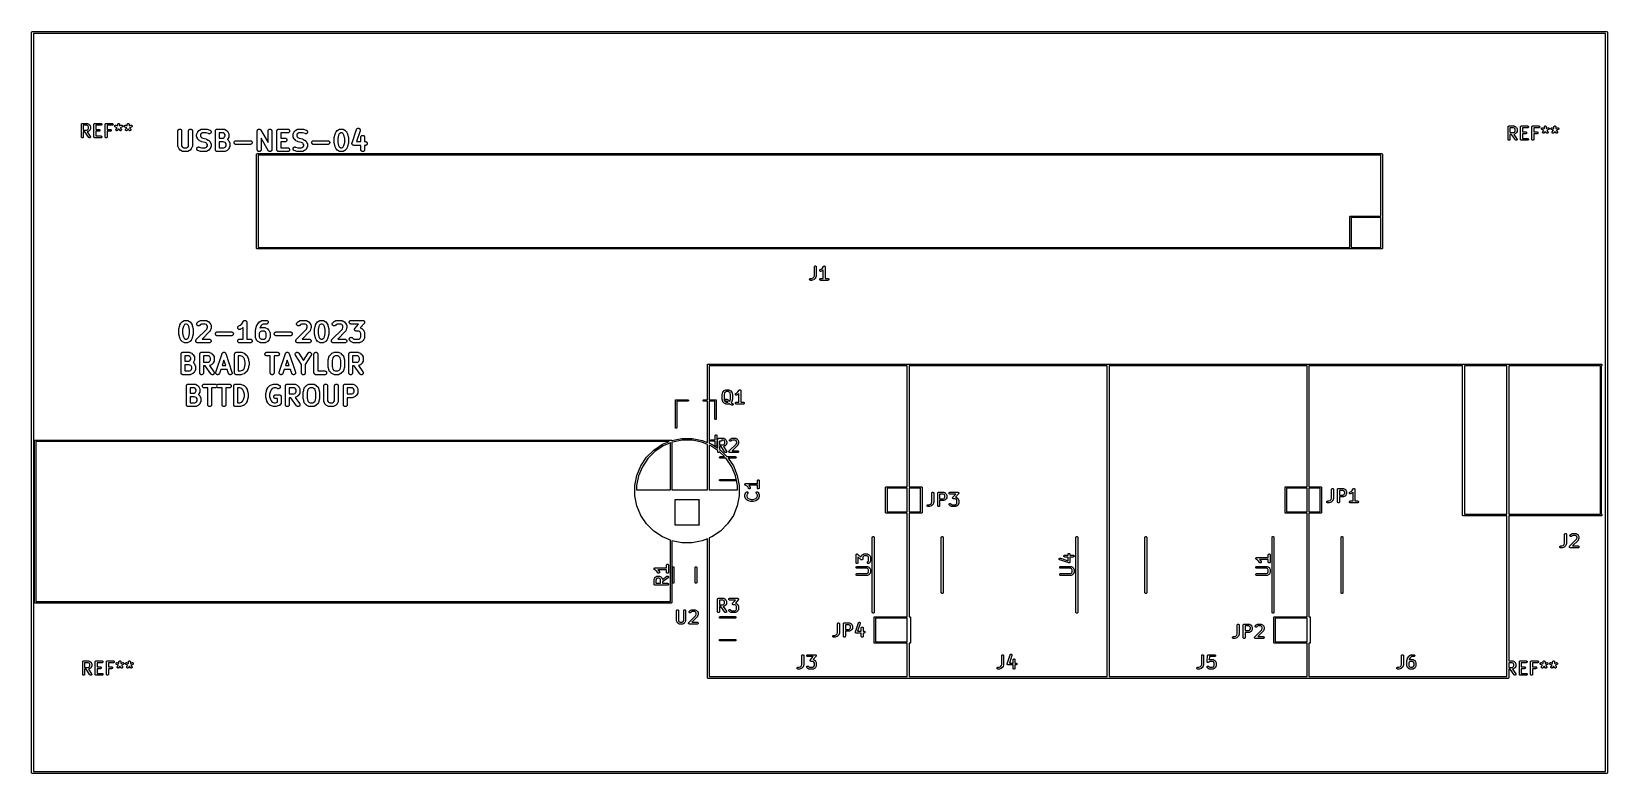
# Model space of a CAD drawing. Extents: x 3.36 to 8.33, y -5.94 to -3.6.
import ezdxf

# ---------------------------------------------------------------- set-up
doc = ezdxf.new("R2010")
doc.units = 0
doc.header["$MEASUREMENT"] = 0
doc.layers.add('BLACK', color=7, linetype='CONTINUOUS')

msp = doc.modelspace()

# ---------------------------------------------------------------- linework, layer by layer
at = {"layer": 'BLACK', "linetype": 'CONTINUOUS'}
for p, q in [((3.36317, -3.60236), (3.36323, -3.60178)), ((3.36319, -3.60251), (3.36317, -3.60236)), ((3.36319, -5.93293), (3.36319, -3.60251)), ((3.36323, -3.60178), (3.3634, -3.60123)), ((3.3634, -3.60123), (3.36367, -3.60071)), ((3.36367, -3.60071), (3.36404, -3.60026)), ((3.36404, -3.60026), (3.36449, -3.5999)), ((3.36449, -3.5999), (3.36501, -3.59962)), ((3.36501, -3.59962), (3.36556, -3.59945)), ((3.36556, -3.59945), (3.366, -3.59941)), ((3.366, -3.59941), (3.36614, -3.5994)), ((3.36614, -3.5994), (3.36629, -3.59941)), ((3.36629, -3.59941), (8.32663, -3.59941)), ((3.36909, -3.60531), (3.36909, -5.93012)), ((8.32382, -3.60531), (3.36909, -3.60531)), ((8.32382, -5.93012), (8.32382, -3.60531)), ((8.32663, -3.59941), (8.32677, -3.5994)), ((8.32677, -3.5994), (8.32692, -3.59941)), ((8.32692, -3.59941), (8.32735, -3.59945)), ((8.32735, -3.59945), (8.32791, -3.59962)), ((8.32791, -3.59962), (8.32842, -3.5999)), ((8.32842, -3.5999), (8.32887, -3.60026)), ((8.32887, -3.60026), (8.32924, -3.60071)), ((8.32924, -3.60071), (8.32951, -3.60123)), ((8.32951, -3.60123), (8.32968, -3.60178)), ((8.32968, -3.60178), (8.32974, -3.60236)), ((8.32974, -3.60236), (8.32972, -3.60251)), ((8.32972, -3.60251), (8.32972, -5.93293)), ((3.52048, -3.89178), (3.52051, -3.89151)), ((3.52048, -3.8918), (3.52048, -3.89178)), ((3.52048, -3.89181), (3.52048, -3.8918)), ((3.52048, -3.89183), (3.52048, -3.89181)), ((3.52048, -3.89181), (3.52048, -3.89181)), ((3.52048, -3.9312), (3.52048, -3.89183)), ((3.52051, -3.89151), (3.52054, -3.89123)), ((3.52054, -3.89123), (3.52055, -3.89122)), ((3.52055, -3.89121), (3.52063, -3.89095)), ((3.52055, -3.89122), (3.52055, -3.89121)), ((3.52063, -3.89095), (3.52071, -3.89068)), ((3.52071, -3.89068), (3.52072, -3.89067)), ((3.52072, -3.89066), (3.52085, -3.89042)), ((3.52072, -3.89067), (3.52072, -3.89066)), ((3.52085, -3.89042), (3.52099, -3.89017)), ((3.52099, -3.89017), (3.521, -3.89016)), ((3.52099, -3.89017), (3.52099, -3.89017)), ((3.521, -3.89016), (3.52118, -3.88994)), ((3.52118, -3.88994), (3.52135, -3.88973)), ((3.52135, -3.88973), (3.52136, -3.88972)), ((3.52136, -3.88972), (3.52137, -3.88972)), ((3.52137, -3.88972), (3.52158, -3.88954)), ((3.52158, -3.88954), (3.5218, -3.88937)), ((3.5218, -3.88937), (3.52181, -3.88936)), ((3.52181, -3.88936), (3.52182, -3.88936)), ((3.52182, -3.88936), (3.52206, -3.88923)), ((3.52206, -3.88923), (3.52231, -3.8891)), ((3.52231, -3.8891), (3.52232, -3.88909)), ((3.52232, -3.88909), (3.52233, -3.88909)), ((3.52233, -3.88909), (3.5226, -3.88901)), ((3.5226, -3.88901), (3.52286, -3.88893)), ((3.52286, -3.88893), (3.52287, -3.88893)), ((3.52287, -3.88893), (3.52288, -3.88893)), ((3.52288, -3.88893), (3.52316, -3.8889)), ((3.52316, -3.8889), (3.52343, -3.88887)), ((3.52343, -3.88887), (3.53843, -3.88887)), ((3.52639, -3.89478), (3.52639, -3.9095)), ((3.53774, -3.89478), (3.52639, -3.89478)), ((3.52639, -3.9095), (3.53774, -3.9095)), ((3.53127, -3.9154), (3.52639, -3.9154)), ((3.52639, -3.9154), (3.52639, -3.9312)), ((3.54351, -3.93289), (3.53127, -3.9154)), ((3.54043, -3.89613), (3.53774, -3.89478)), ((3.53774, -3.9095), (3.54043, -3.90815)), ((3.53843, -3.88887), (3.53847, -3.88887)), ((3.53847, -3.88887), (3.53856, -3.88888)), ((3.53852, -3.91539), (3.53848, -3.9154)), ((3.53848, -3.9154), (3.54835, -3.9295)), ((3.53861, -3.9154), (3.53852, -3.91539)), ((3.53856, -3.88888), (3.53865, -3.88888)), ((3.53881, -3.91536), (3.53861, -3.9154)), ((3.53865, -3.88888), (3.53885, -3.88892)), ((3.53901, -3.91534), (3.53881, -3.91536)), ((3.53885, -3.88892), (3.53905, -3.88894)), ((3.53909, -3.91532), (3.53901, -3.91534)), ((3.53905, -3.88894), (3.53913, -3.88896)), ((3.53918, -3.91531), (3.53909, -3.91532)), ((3.53913, -3.88896), (3.53922, -3.88898)), ((3.53936, -3.91524), (3.53918, -3.91531)), ((3.53922, -3.88898), (3.5394, -3.88905)), ((3.53956, -3.91518), (3.53936, -3.91524)), ((3.5394, -3.88905), (3.5396, -3.88911)), ((3.53963, -3.91514), (3.53956, -3.91518)), ((3.5396, -3.88911), (3.53967, -3.88915)), ((3.53972, -3.91511), (3.53963, -3.91514)), ((3.53967, -3.88915), (3.53975, -3.88918)), ((3.53975, -3.91509), (3.53972, -3.91511)), ((3.53975, -3.88918), (3.5435, -3.89106)), ((3.5435, -3.91321), (3.53975, -3.91509)), ((3.54163, -3.89732), (3.54043, -3.89613)), ((3.54043, -3.90815), (3.54163, -3.90695)), ((3.54298, -3.90002), (3.54163, -3.89732)), ((3.54163, -3.90695), (3.54298, -3.90425)), ((3.54298, -3.90425), (3.54298, -3.90002)), ((3.5435, -3.89106), (3.54354, -3.89108)), ((3.54364, -3.91313), (3.5435, -3.91321)), ((3.54354, -3.89108), (3.54368, -3.89117)), ((3.54379, -3.91305), (3.54364, -3.91313)), ((3.54368, -3.89117), (3.54382, -3.89125)), ((3.54389, -3.91297), (3.54379, -3.91305)), ((3.54382, -3.89125), (3.54392, -3.89133)), ((3.54399, -3.91291), (3.54389, -3.91297)), ((3.54392, -3.89133), (3.54402, -3.89139)), ((3.54411, -3.91279), (3.54399, -3.91291)), ((3.54402, -3.89139), (3.54414, -3.89151)), ((3.54424, -3.91269), (3.54411, -3.91279)), ((3.54414, -3.89151), (3.54427, -3.89161)), ((3.54427, -3.91266), (3.54424, -3.91269)), ((3.54427, -3.89161), (3.54614, -3.89349)), ((3.54614, -3.91079), (3.54427, -3.91266)), ((3.54614, -3.89349), (3.54617, -3.89352)), ((3.54625, -3.91066), (3.54614, -3.91079)), ((3.54617, -3.89352), (3.54628, -3.89365)), ((3.54637, -3.91054), (3.54625, -3.91066)), ((3.54628, -3.89365), (3.54639, -3.89377)), ((3.54643, -3.91044), (3.54637, -3.91054)), ((3.54639, -3.89377), (3.54646, -3.89387)), ((3.54651, -3.91034), (3.54643, -3.91044)), ((3.54646, -3.89387), (3.54653, -3.89397)), ((3.54659, -3.9102), (3.54651, -3.91034)), ((3.54653, -3.89397), (3.54661, -3.89411)), ((3.54668, -3.91006), (3.54659, -3.9102)), ((3.54661, -3.89411), (3.5467, -3.89426)), ((3.5467, -3.91002), (3.54668, -3.91006)), ((3.5467, -3.89426), (3.54857, -3.898)), ((3.54857, -3.90627), (3.5467, -3.91002)), ((3.54857, -3.898), (3.54859, -3.89804)), ((3.5486, -3.90619), (3.54857, -3.90627)), ((3.54859, -3.89804), (3.54862, -3.89812)), ((3.54865, -3.90611), (3.5486, -3.90619)), ((3.54862, -3.89812), (3.54866, -3.8982)), ((3.54871, -3.90592), (3.54865, -3.90611)), ((3.54866, -3.8982), (3.54872, -3.89839)), ((3.54878, -3.90573), (3.54871, -3.90592)), ((3.54872, -3.89839), (3.54879, -3.89858)), ((3.54879, -3.90565), (3.54878, -3.90573)), ((3.54879, -3.89858), (3.5488, -3.89867)), ((3.54882, -3.90556), (3.54879, -3.90565)), ((3.5488, -3.89867), (3.54883, -3.89875)), ((3.54884, -3.90536), (3.54882, -3.90556)), ((3.54883, -3.89875), (3.54885, -3.89895)), ((3.54888, -3.90516), (3.54884, -3.90536)), ((3.54885, -3.89895), (3.54888, -3.89915)), ((3.54888, -3.90499), (3.54887, -3.90508)), ((3.54887, -3.90508), (3.54888, -3.90516)), ((3.54888, -3.89915), (3.54888, -3.89924)), ((3.54888, -3.89924), (3.54888, -3.89933)), ((3.54888, -3.89933), (3.54888, -3.90495)), ((3.54888, -3.90495), (3.54888, -3.90499)), ((3.55985, -3.89178), (3.55988, -3.89151)), ((3.55985, -3.8918), (3.55985, -3.89178)), ((3.55985, -3.89181), (3.55985, -3.8918)), ((3.55985, -3.89183), (3.55985, -3.89181)), ((3.55985, -3.89181), (3.55985, -3.89181)), ((3.55985, -3.9312), (3.55985, -3.89183)), ((3.55988, -3.89151), (3.55991, -3.89123)), ((3.55991, -3.89123), (3.55992, -3.89122)), ((3.55992, -3.89121), (3.56, -3.89095)), ((3.55992, -3.89122), (3.55992, -3.89121)), ((3.56, -3.89095), (3.56008, -3.89068)), ((3.56008, -3.89068), (3.56009, -3.89067)), ((3.56009, -3.89066), (3.56023, -3.89042)), ((3.56009, -3.89067), (3.56009, -3.89066)), ((3.56023, -3.89042), (3.56036, -3.89017)), ((3.56036, -3.89017), (3.56037, -3.89016)), ((3.56036, -3.89017), (3.56036, -3.89017)), ((3.56037, -3.89016), (3.56055, -3.88994)), ((3.56055, -3.88994), (3.56072, -3.88973)), ((3.56072, -3.88973), (3.56073, -3.88972)), ((3.56073, -3.88972), (3.56074, -3.88972)), ((3.56074, -3.88972), (3.56095, -3.88954)), ((3.56095, -3.88954), (3.56117, -3.88937)), ((3.56117, -3.88937), (3.56118, -3.88936)), ((3.56118, -3.88936), (3.56119, -3.88936)), ((3.56119, -3.88936), (3.56143, -3.88923)), ((3.56143, -3.88923), (3.56168, -3.8891)), ((3.56168, -3.8891), (3.56169, -3.88909)), ((3.56169, -3.88909), (3.5617, -3.88909)), ((3.5617, -3.88909), (3.56197, -3.88901)), ((3.56197, -3.88901), (3.56223, -3.88893)), ((3.56223, -3.88893), (3.56224, -3.88893)), ((3.56224, -3.88893), (3.56225, -3.88893)), ((3.56225, -3.88893), (3.56253, -3.8889)), ((3.56253, -3.8889), (3.5628, -3.88887)), ((3.5628, -3.88887), (3.58155, -3.88887)), ((3.58155, -3.89478), (3.56576, -3.89478)), ((3.56576, -3.89478), (3.56576, -3.90762)), ((3.56576, -3.90762), (3.57593, -3.90762)), ((3.57593, -3.91353), (3.56576, -3.91353)), ((3.56576, -3.91353), (3.56576, -3.92824)), ((3.57593, -3.90762), (3.57597, -3.90762)), ((3.5765, -3.91347), (3.57593, -3.91353)), ((3.57597, -3.90762), (3.57654, -3.90769)), ((3.57705, -3.9133), (3.5765, -3.91347)), ((3.57654, -3.90769), (3.57709, -3.90786)), ((3.57756, -3.91303), (3.57705, -3.9133)), ((3.57709, -3.90786), (3.5776, -3.90814)), ((3.57801, -3.91267), (3.57756, -3.91303)), ((3.5776, -3.90814), (3.57804, -3.90851)), ((3.57838, -3.91222), (3.57801, -3.91267)), ((3.57804, -3.90851), (3.5784, -3.90896)), ((3.57865, -3.91172), (3.57838, -3.91222)), ((3.5784, -3.90896), (3.57867, -3.90947)), ((3.57882, -3.91117), (3.57865, -3.91172)), ((3.57867, -3.90947), (3.57883, -3.91002)), ((3.57888, -3.91059), (3.57882, -3.91117)), ((3.57883, -3.91002), (3.57888, -3.91059)), ((3.58155, -3.88887), (3.58159, -3.88887)), ((3.58213, -3.89472), (3.58155, -3.89478)), ((3.58159, -3.88887), (3.58217, -3.88894)), ((3.58268, -3.89456), (3.58213, -3.89472)), ((3.58217, -3.88894), (3.58272, -3.88911)), ((3.58319, -3.89429), (3.58268, -3.89456)), ((3.58272, -3.88911), (3.58322, -3.88939)), ((3.58363, -3.89392), (3.58319, -3.89429)), ((3.58322, -3.88939), (3.58366, -3.88976)), ((3.584, -3.89348), (3.58363, -3.89392)), ((3.58366, -3.88976), (3.58402, -3.89021)), ((3.58427, -3.89297), (3.584, -3.89348)), ((3.58402, -3.89021), (3.58429, -3.89072)), ((3.58444, -3.89242), (3.58427, -3.89297)), ((3.58429, -3.89072), (3.58445, -3.89127)), ((3.5845, -3.89185), (3.58444, -3.89242)), ((3.58445, -3.89127), (3.5845, -3.89185)), ((3.59547, -3.89178), (3.5955, -3.89151)), ((3.59547, -3.8918), (3.59547, -3.89178)), ((3.59547, -3.89181), (3.59547, -3.8918)), ((3.59547, -3.89183), (3.59547, -3.89181)), ((3.59547, -3.89181), (3.59547, -3.89181)), ((3.59547, -3.9312), (3.59547, -3.89183)), ((3.5955, -3.89151), (3.59553, -3.89123)), ((3.59553, -3.89123), (3.59554, -3.89122)), ((3.59554, -3.89121), (3.59562, -3.89095)), ((3.59554, -3.89122), (3.59554, -3.89121)), ((3.59562, -3.89095), (3.5957, -3.89068)), ((3.5957, -3.89068), (3.59571, -3.89067)), ((3.59571, -3.89066), (3.59585, -3.89042)), ((3.59571, -3.89067), (3.59571, -3.89066)), ((3.59585, -3.89042), (3.59598, -3.89017)), ((3.59598, -3.89017), (3.59599, -3.89016)), ((3.59598, -3.89017), (3.59598, -3.89017)), ((3.59599, -3.89016), (3.59617, -3.88994)), ((3.59617, -3.88994), (3.59634, -3.88973)), ((3.59634, -3.88973), (3.59635, -3.88972)), ((3.59635, -3.88972), (3.59636, -3.88972)), ((3.59636, -3.88972), (3.59657, -3.88954)), ((3.59657, -3.88954), (3.59679, -3.88937)), ((3.59679, -3.88937), (3.5968, -3.88936)), ((3.5968, -3.88936), (3.59681, -3.88936)), ((3.59681, -3.88936), (3.59705, -3.88923)), ((3.59705, -3.88923), (3.5973, -3.8891)), ((3.5973, -3.8891), (3.59731, -3.88909)), ((3.59731, -3.88909), (3.59732, -3.88909)), ((3.59732, -3.88909), (3.59759, -3.88901)), ((3.59759, -3.88901), (3.59785, -3.88893)), ((3.59785, -3.88893), (3.59786, -3.88893)), ((3.59786, -3.88893), (3.59787, -3.88893)), ((3.59787, -3.88893), (3.59815, -3.8889)), ((3.59815, -3.8889), (3.59843, -3.88887)), ((3.59843, -3.88887), (3.61717, -3.88887)), ((3.61717, -3.89478), (3.60138, -3.89478)), ((3.60138, -3.89478), (3.60138, -3.90762)), ((3.60138, -3.90762), (3.61155, -3.90762)), ((3.61155, -3.91353), (3.60138, -3.91353)), ((3.60138, -3.91353), (3.60138, -3.9312)), ((3.61155, -3.90762), (3.61159, -3.90762)), ((3.61212, -3.91347), (3.61155, -3.91353)), ((3.61159, -3.90762), (3.61216, -3.90769)), ((3.61267, -3.9133), (3.61212, -3.91347)), ((3.61216, -3.90769), (3.61271, -3.90786)), ((3.61318, -3.91303), (3.61267, -3.9133)), ((3.61271, -3.90786), (3.61322, -3.90814)), ((3.61363, -3.91267), (3.61318, -3.91303)), ((3.61322, -3.90814), (3.61366, -3.90851)), ((3.614, -3.91222), (3.61363, -3.91267)), ((3.61366, -3.90851), (3.61402, -3.90896)), ((3.61427, -3.91172), (3.614, -3.91222)), ((3.61402, -3.90896), (3.61429, -3.90947)), ((3.61444, -3.91117), (3.61427, -3.91172)), ((3.61429, -3.90947), (3.61445, -3.91002)), ((3.6145, -3.91059), (3.61444, -3.91117)), ((3.61445, -3.91002), (3.6145, -3.91059)), ((3.61717, -3.88887), (3.61721, -3.88887)), ((3.61775, -3.89472), (3.61717, -3.89478)), ((3.61721, -3.88887), (3.61779, -3.88894)), ((3.6183, -3.89456), (3.61775, -3.89472)), ((3.61779, -3.88894), (3.61834, -3.88911)), ((3.61881, -3.89429), (3.6183, -3.89456)), ((3.61834, -3.88911), (3.61884, -3.88939)), ((3.61925, -3.89392), (3.61881, -3.89429)), ((3.61884, -3.88939), (3.61928, -3.88976)), ((3.61962, -3.89348), (3.61925, -3.89392)), ((3.61928, -3.88976), (3.61964, -3.89021)), ((3.61989, -3.89297), (3.61962, -3.89348)), ((3.61964, -3.89021), (3.61991, -3.89072)), ((3.62007, -3.89242), (3.61989, -3.89297)), ((3.61991, -3.89072), (3.62007, -3.89127)), ((3.62007, -3.89127), (3.62013, -3.89185)), ((3.62013, -3.89185), (3.62007, -3.89242)), ((3.62547, -3.89746), (3.62552, -3.89689)), ((3.62553, -3.89803), (3.62547, -3.89746)), ((3.62552, -3.89689), (3.62569, -3.89633)), ((3.6257, -3.89858), (3.62553, -3.89803)), ((3.62569, -3.89633), (3.62596, -3.89582)), ((3.62597, -3.89909), (3.6257, -3.89858)), ((3.62596, -3.89582), (3.62632, -3.89538)), ((3.62633, -3.89954), (3.62597, -3.89909)), ((3.62632, -3.89538), (3.62676, -3.89501)), ((3.62678, -3.8999), (3.62633, -3.89954)), ((3.62676, -3.89501), (3.62727, -3.89473)), ((3.62729, -3.90018), (3.62678, -3.8999)), ((3.62727, -3.89473), (3.62782, -3.89456)), ((3.62732, -3.90019), (3.62729, -3.90018)), ((3.63312, -3.90251), (3.62732, -3.90019)), ((3.62782, -3.89456), (3.62839, -3.8945)), ((3.62839, -3.8945), (3.62896, -3.89455)), ((3.62896, -3.89455), (3.62952, -3.89471)), ((3.62922, -3.90853), (3.62931, -3.90796)), ((3.62925, -3.90911), (3.62922, -3.90853)), ((3.62938, -3.90967), (3.62925, -3.90911)), ((3.62931, -3.90796), (3.62951, -3.90742)), ((3.62962, -3.91019), (3.62938, -3.90967)), ((3.62951, -3.90742), (3.62981, -3.90693)), ((3.62952, -3.89471), (3.63484, -3.89684)), ((3.62996, -3.91066), (3.62962, -3.91019)), ((3.62981, -3.90693), (3.63312, -3.90251)), ((3.63038, -3.91105), (3.62996, -3.91066)), ((3.63087, -3.91135), (3.63038, -3.91105)), ((3.63141, -3.91155), (3.63087, -3.91135)), ((3.63198, -3.91165), (3.63141, -3.91155)), ((3.63256, -3.91163), (3.63198, -3.91165)), ((3.63312, -3.9115), (3.63256, -3.91163)), ((3.63364, -3.91126), (3.63312, -3.9115)), ((3.63411, -3.91092), (3.63364, -3.91126)), ((3.63451, -3.9105), (3.63411, -3.91092)), ((3.63453, -3.91047), (3.63451, -3.9105)), ((3.6378, -3.90612), (3.63453, -3.91047)), ((3.63484, -3.89178), (3.63491, -3.89121)), ((3.63484, -3.89183), (3.63484, -3.89178)), ((3.63484, -3.89684), (3.63484, -3.89183)), ((3.63491, -3.89121), (3.63508, -3.89066)), ((3.63508, -3.89066), (3.63536, -3.89016)), ((3.63536, -3.89016), (3.63573, -3.88972)), ((3.63573, -3.88972), (3.63618, -3.88936)), ((3.63618, -3.88936), (3.63669, -3.88909)), ((3.63669, -3.88909), (3.63724, -3.88893)), ((3.63724, -3.88893), (3.63782, -3.88887)), ((3.64106, -3.91047), (3.6378, -3.90612)), ((3.63782, -3.88887), (3.63839, -3.88893)), ((3.63839, -3.88893), (3.63894, -3.8891)), ((3.63894, -3.8891), (3.63945, -3.88938)), ((3.63945, -3.88938), (3.63989, -3.88975)), ((3.63989, -3.88975), (3.64025, -3.89019)), ((3.64025, -3.89019), (3.64053, -3.8907)), ((3.64053, -3.8907), (3.64069, -3.89125)), ((3.64069, -3.89125), (3.64075, -3.89183)), ((3.64075, -3.89183), (3.64075, -3.89684)), ((3.64075, -3.89684), (3.64607, -3.89471)), ((3.64145, -3.9109), (3.64106, -3.91047)), ((3.64191, -3.91124), (3.64145, -3.9109)), ((3.64243, -3.91148), (3.64191, -3.91124)), ((3.64299, -3.91162), (3.64243, -3.91148)), ((3.64827, -3.90019), (3.64247, -3.90251)), ((3.64247, -3.90251), (3.64578, -3.90693)), ((3.64357, -3.91165), (3.64299, -3.91162)), ((3.64414, -3.91156), (3.64357, -3.91165)), ((3.64468, -3.91137), (3.64414, -3.91156)), ((3.64517, -3.91107), (3.64468, -3.91137)), ((3.6456, -3.91069), (3.64517, -3.91107)), ((3.64595, -3.91023), (3.6456, -3.91069)), ((3.64578, -3.90693), (3.64581, -3.90696)), ((3.64581, -3.90696), (3.6461, -3.90746)), ((3.6462, -3.90971), (3.64595, -3.91023)), ((3.64607, -3.89471), (3.64611, -3.89469)), ((3.6461, -3.90746), (3.64629, -3.908)), ((3.64611, -3.89469), (3.64667, -3.89454)), ((3.64634, -3.90915), (3.6462, -3.90971)), ((3.64629, -3.908), (3.64637, -3.90857)), ((3.64637, -3.90857), (3.64634, -3.90915)), ((3.64667, -3.89454), (3.64724, -3.8945)), ((3.64724, -3.8945), (3.64781, -3.89457)), ((3.64781, -3.89457), (3.64836, -3.89475)), ((3.64878, -3.89993), (3.64827, -3.90019)), ((3.64836, -3.89475), (3.64886, -3.89503)), ((3.64923, -3.89957), (3.64878, -3.89993)), ((3.64886, -3.89503), (3.6493, -3.89541)), ((3.6496, -3.89913), (3.64923, -3.89957)), ((3.6493, -3.89541), (3.64966, -3.89586)), ((3.64988, -3.89862), (3.6496, -3.89913)), ((3.64966, -3.89586), (3.64992, -3.89637)), ((3.65006, -3.89807), (3.64988, -3.89862)), ((3.64992, -3.89637), (3.65008, -3.89693)), ((3.65012, -3.8975), (3.65006, -3.89807)), ((3.65008, -3.89693), (3.65012, -3.8975)), ((3.65546, -3.89746), (3.65552, -3.89689)), ((3.65552, -3.89803), (3.65546, -3.89746)), ((3.65552, -3.89689), (3.65568, -3.89633)), ((3.65569, -3.89858), (3.65552, -3.89803)), ((3.65568, -3.89633), (3.65595, -3.89582)), ((3.65596, -3.89909), (3.65569, -3.89858)), ((3.65595, -3.89582), (3.65632, -3.89538)), ((3.65633, -3.89954), (3.65596, -3.89909)), ((3.65632, -3.89538), (3.65676, -3.89501)), ((3.65678, -3.8999), (3.65633, -3.89954)), ((3.65676, -3.89501), (3.65726, -3.89473)), ((3.65728, -3.90018), (3.65678, -3.8999)), ((3.65726, -3.89473), (3.65781, -3.89456)), ((3.65732, -3.90019), (3.65728, -3.90018)), ((3.66312, -3.90251), (3.65732, -3.90019)), ((3.65781, -3.89456), (3.65839, -3.8945)), ((3.65839, -3.8945), (3.65896, -3.89455)), ((3.65896, -3.89455), (3.65951, -3.89471)), ((3.65922, -3.90853), (3.65931, -3.90796)), ((3.65924, -3.90911), (3.65922, -3.90853)), ((3.65938, -3.90967), (3.65924, -3.90911)), ((3.65931, -3.90796), (3.65951, -3.90742)), ((3.65962, -3.91019), (3.65938, -3.90967)), ((3.65951, -3.89471), (3.66484, -3.89684)), ((3.65951, -3.90742), (3.6598, -3.90693)), ((3.65996, -3.91066), (3.65962, -3.91019)), ((3.6598, -3.90693), (3.66312, -3.90251)), ((3.66038, -3.91105), (3.65996, -3.91066)), ((3.66087, -3.91135), (3.66038, -3.91105)), ((3.66141, -3.91155), (3.66087, -3.91135)), ((3.66198, -3.91165), (3.66141, -3.91155)), ((3.66255, -3.91163), (3.66198, -3.91165)), ((3.66312, -3.9115), (3.66255, -3.91163)), ((3.66364, -3.91126), (3.66312, -3.9115)), ((3.66411, -3.91092), (3.66364, -3.91126)), ((3.6645, -3.9105), (3.66411, -3.91092)), ((3.66453, -3.91047), (3.6645, -3.9105)), ((3.66779, -3.90612), (3.66453, -3.91047)), ((3.66484, -3.89178), (3.6649, -3.89121)), ((3.66484, -3.89183), (3.66484, -3.89178)), ((3.66484, -3.89684), (3.66484, -3.89183)), ((3.6649, -3.89121), (3.66508, -3.89066)), ((3.66508, -3.89066), (3.66536, -3.89016)), ((3.66536, -3.89016), (3.66573, -3.88972)), ((3.66573, -3.88972), (3.66617, -3.88936)), ((3.66617, -3.88936), (3.66669, -3.88909)), ((3.66669, -3.88909), (3.66724, -3.88893)), ((3.66724, -3.88893), (3.66781, -3.88887)), ((3.67105, -3.91047), (3.66779, -3.90612)), ((3.66781, -3.88887), (3.66839, -3.88893)), ((3.66839, -3.88893), (3.66894, -3.8891)), ((3.66894, -3.8891), (3.66944, -3.88938)), ((3.66944, -3.88938), (3.66989, -3.88975)), ((3.66989, -3.88975), (3.67025, -3.89019)), ((3.67025, -3.89019), (3.67052, -3.8907)), ((3.67052, -3.8907), (3.67069, -3.89125)), ((3.67069, -3.89125), (3.67074, -3.89183)), ((3.67074, -3.89183), (3.67074, -3.89684)), ((3.67074, -3.89684), (3.67607, -3.89471)), ((3.67144, -3.9109), (3.67105, -3.91047)), ((3.67191, -3.91124), (3.67144, -3.9109)), ((3.67243, -3.91148), (3.67191, -3.91124)), ((3.67299, -3.91162), (3.67243, -3.91148)), ((3.67826, -3.90019), (3.67247, -3.90251)), ((3.67247, -3.90251), (3.67578, -3.90693)), ((3.67356, -3.91165), (3.67299, -3.91162)), ((3.67413, -3.91156), (3.67356, -3.91165)), ((3.67468, -3.91137), (3.67413, -3.91156)), ((3.67517, -3.91107), (3.67468, -3.91137)), ((3.6756, -3.91069), (3.67517, -3.91107)), ((3.67594, -3.91023), (3.6756, -3.91069)), ((3.67578, -3.90693), (3.6758, -3.90696)), ((3.6758, -3.90696), (3.67609, -3.90746)), ((3.67619, -3.90971), (3.67594, -3.91023)), ((3.67607, -3.89471), (3.67611, -3.89469)), ((3.67609, -3.90746), (3.67628, -3.908)), ((3.67611, -3.89469), (3.67666, -3.89454)), ((3.67633, -3.90915), (3.67619, -3.90971)), ((3.67628, -3.908), (3.67637, -3.90857)), ((3.67637, -3.90857), (3.67633, -3.90915)), ((3.67666, -3.89454), (3.67724, -3.8945)), ((3.67724, -3.8945), (3.67781, -3.89457)), ((3.67781, -3.89457), (3.67836, -3.89475)), ((3.67877, -3.89993), (3.67826, -3.90019)), ((3.67836, -3.89475), (3.67886, -3.89503)), ((3.67922, -3.89957), (3.67877, -3.89993)), ((3.67886, -3.89503), (3.6793, -3.89541)), ((3.6796, -3.89913), (3.67922, -3.89957)), ((3.6793, -3.89541), (3.67965, -3.89586)), ((3.67988, -3.89862), (3.6796, -3.89913)), ((3.67965, -3.89586), (3.67991, -3.89637)), ((3.68005, -3.89807), (3.67988, -3.89862)), ((3.67991, -3.89637), (3.68007, -3.89693)), ((3.68012, -3.8975), (3.68005, -3.89807)), ((3.68007, -3.89693), (3.68012, -3.8975)), ((3.82452, -3.91246), (3.82465, -3.91131)), ((3.82452, -3.91254), (3.82452, -3.91246)), ((3.82452, -3.96035), (3.82452, -3.91254)), ((3.82465, -3.91131), (3.825, -3.91022)), ((3.825, -3.91022), (3.82555, -3.90921)), ((3.82555, -3.90921), (3.8263, -3.90832)), ((3.8263, -3.90832), (3.82719, -3.9076)), ((3.82719, -3.9076), (3.82822, -3.90707)), ((3.82822, -3.90707), (3.82932, -3.90674)), ((3.82932, -3.90674), (3.83047, -3.90664)), ((3.83047, -3.90664), (3.83161, -3.90676)), ((3.83161, -3.90676), (3.83272, -3.9071)), ((3.83272, -3.9071), (3.83373, -3.90765)), ((3.83373, -3.90765), (3.83462, -3.90838)), ((3.83462, -3.90838), (3.83535, -3.90927)), ((3.83535, -3.90927), (3.83589, -3.91029)), ((3.83589, -3.91029), (3.83622, -3.9114)), ((3.83622, -3.9114), (3.83633, -3.91254)), ((3.83633, -3.91254), (3.83633, -3.95895)), ((3.85827, -3.91246), (3.8584, -3.91131)), ((3.85827, -3.91254), (3.85827, -3.91246)), ((3.85827, -3.95895), (3.85827, -3.91254)), ((3.8584, -3.91131), (3.85875, -3.91022)), ((3.85875, -3.91022), (3.8593, -3.90921)), ((3.8593, -3.90921), (3.86004, -3.90832)), ((3.86004, -3.90832), (3.86094, -3.9076)), ((3.86094, -3.9076), (3.86196, -3.90707)), ((3.86196, -3.90707), (3.86307, -3.90674)), ((3.86307, -3.90674), (3.86421, -3.90664)), ((3.86421, -3.90664), (3.86536, -3.90676)), ((3.86536, -3.90676), (3.86646, -3.9071)), ((3.86646, -3.9071), (3.86748, -3.90765)), ((3.86748, -3.90765), (3.86836, -3.90838)), ((3.86836, -3.90838), (3.86909, -3.90927)), ((3.86909, -3.90927), (3.86963, -3.91029)), ((3.86963, -3.91029), (3.86997, -3.9114)), ((3.86997, -3.9114), (3.87008, -3.91254)), ((3.87008, -3.91254), (3.87008, -3.96035)), ((3.88358, -3.92371), (3.8836, -3.92354)), ((3.88359, -3.92336), (3.88366, -3.92296)), ((3.8836, -3.92354), (3.88359, -3.92336)), ((3.88366, -3.92296), (3.88371, -3.92256)), ((3.88371, -3.92256), (3.88376, -3.9224)), ((3.88376, -3.9224), (3.88379, -3.92223)), ((3.88379, -3.92223), (3.88393, -3.92185)), ((3.88393, -3.92185), (3.88405, -3.92146)), ((3.88405, -3.92146), (3.88414, -3.92131)), ((3.88414, -3.92131), (3.8842, -3.92115)), ((3.8842, -3.92115), (3.88701, -3.91553)), ((3.88701, -3.91553), (3.88705, -3.91545)), ((3.88705, -3.91545), (3.88723, -3.91517)), ((3.88723, -3.91517), (3.88739, -3.91488)), ((3.88739, -3.91488), (3.88754, -3.91469)), ((3.88754, -3.91469), (3.88768, -3.91448)), ((3.88768, -3.91448), (3.88791, -3.91425)), ((3.88791, -3.91425), (3.88812, -3.91399)), ((3.88812, -3.91399), (3.89093, -3.91118)), ((3.89093, -3.91118), (3.89099, -3.91112)), ((3.89099, -3.91112), (3.89125, -3.91091)), ((3.89125, -3.91091), (3.89149, -3.91069)), ((3.89149, -3.91069), (3.8917, -3.91055)), ((3.8917, -3.91055), (3.89189, -3.9104)), ((3.89189, -3.9104), (3.89219, -3.91025)), ((3.89219, -3.91025), (3.89247, -3.91007)), ((3.89247, -3.91007), (3.89809, -3.90726)), ((3.89715, -3.92166), (3.89539, -3.92518)), ((3.89861, -3.92021), (3.89715, -3.92166)), ((3.89809, -3.90726), (3.89816, -3.90722)), ((3.89816, -3.90722), (3.89833, -3.90716)), ((3.89833, -3.90716), (3.89848, -3.90708)), ((3.89848, -3.90708), (3.89887, -3.90697)), ((3.90213, -3.91845), (3.89861, -3.92021)), ((3.89887, -3.90697), (3.89925, -3.90683)), ((3.89925, -3.90683), (3.89942, -3.9068)), ((3.89942, -3.9068), (3.89958, -3.90675)), ((3.89958, -3.90675), (3.89999, -3.90671)), ((3.89999, -3.90671), (3.90038, -3.90665)), ((3.90038, -3.90665), (3.90056, -3.90665)), ((3.90056, -3.90665), (3.90073, -3.90664)), ((3.90073, -3.90664), (3.91479, -3.90664)), ((3.91383, -3.91845), (3.90213, -3.91845)), ((3.92136, -3.92096), (3.91383, -3.91845)), ((3.91479, -3.90664), (3.91487, -3.90664)), ((3.91487, -3.90664), (3.9152, -3.90667)), ((3.9152, -3.90667), (3.91554, -3.90668)), ((3.91554, -3.90668), (3.91578, -3.90674)), ((3.91578, -3.90674), (3.91602, -3.90677)), ((3.91602, -3.90677), (3.91634, -3.90687)), ((3.91634, -3.90687), (3.91666, -3.90694)), ((3.91666, -3.90694), (3.9251, -3.90975)), ((3.92248, -3.92121), (3.92136, -3.92096)), ((3.92364, -3.92125), (3.92248, -3.92121)), ((3.92477, -3.92105), (3.92364, -3.92125)), ((3.92585, -3.92065), (3.92477, -3.92105)), ((3.9251, -3.90975), (3.92517, -3.90978)), ((3.92517, -3.90978), (3.92622, -3.91026)), ((3.92683, -3.92004), (3.92585, -3.92065)), ((3.92622, -3.91026), (3.92715, -3.91094)), ((3.92767, -3.91925), (3.92683, -3.92004)), ((3.92715, -3.91094), (3.92793, -3.91179)), ((3.92834, -3.91831), (3.92767, -3.91925)), ((3.92793, -3.91179), (3.92854, -3.91277)), ((3.92882, -3.91726), (3.92834, -3.91831)), ((3.92854, -3.91277), (3.92894, -3.91385)), ((3.92908, -3.91614), (3.92882, -3.91726)), ((3.92894, -3.91385), (3.92912, -3.91499)), ((3.92912, -3.91499), (3.92908, -3.91614)), ((3.94263, -3.91246), (3.94269, -3.91191)), ((3.94263, -3.9125), (3.94263, -3.91246)), ((3.94263, -3.91254), (3.94263, -3.9125)), ((3.94263, -3.9125), (3.94263, -3.9125)), ((3.94263, -3.9125), (3.94263, -3.9125)), ((3.94263, -3.9716), (3.94263, -3.91254)), ((3.94269, -3.91191), (3.94275, -3.91135)), ((3.94275, -3.91135), (3.94276, -3.91133)), ((3.94276, -3.91131), (3.94293, -3.91078)), ((3.94276, -3.91133), (3.94276, -3.91131)), ((3.94293, -3.91078), (3.94309, -3.91025)), ((3.94309, -3.91025), (3.9431, -3.91024)), ((3.9431, -3.91024), (3.94311, -3.91022)), ((3.94311, -3.91022), (3.94338, -3.90973)), ((3.94338, -3.90973), (3.94364, -3.90924)), ((3.94364, -3.90924), (3.94366, -3.90922)), ((3.94366, -3.90921), (3.94402, -3.90878)), ((3.94366, -3.90922), (3.94366, -3.90921)), ((3.94402, -3.90878), (3.94438, -3.90835)), ((3.94438, -3.90835), (3.94439, -3.90834)), ((3.94439, -3.90834), (3.94441, -3.90832)), ((3.94441, -3.90832), (3.94484, -3.90797)), ((3.94484, -3.90797), (3.94527, -3.90762)), ((3.94527, -3.90762), (3.94529, -3.90761)), ((3.94529, -3.90761), (3.9453, -3.9076)), ((3.9453, -3.9076), (3.9458, -3.90734)), ((3.9458, -3.90734), (3.94629, -3.90708)), ((3.94629, -3.90708), (3.94631, -3.90708)), ((3.94631, -3.90708), (3.94633, -3.90707)), ((3.94633, -3.90707), (3.94686, -3.90691)), ((3.94686, -3.90691), (3.94739, -3.90675)), ((3.94739, -3.90675), (3.94741, -3.90675)), ((3.94741, -3.90675), (3.94743, -3.90674)), ((3.94743, -3.90674), (3.94798, -3.90669)), ((3.94798, -3.90669), (3.94854, -3.90664)), ((3.94854, -3.90664), (3.96822, -3.90664)), ((3.95444, -3.91845), (3.95444, -3.93476)), ((3.96683, -3.91845), (3.95444, -3.91845)), ((3.97035, -3.92021), (3.96683, -3.91845)), ((3.96822, -3.90664), (3.96831, -3.90664)), ((3.96831, -3.90664), (3.96848, -3.90666)), ((3.96848, -3.90666), (3.96865, -3.90665)), ((3.96865, -3.90665), (3.96905, -3.90672)), ((3.96905, -3.90672), (3.96945, -3.90677)), ((3.96945, -3.90677), (3.96962, -3.90682)), ((3.96962, -3.90682), (3.96979, -3.90685)), ((3.96979, -3.90685), (3.97016, -3.90699)), ((3.97016, -3.90699), (3.97055, -3.90711)), ((3.97181, -3.92166), (3.97035, -3.92021)), ((3.97055, -3.90711), (3.9707, -3.9072)), ((3.9707, -3.9072), (3.97086, -3.90726)), ((3.97086, -3.90726), (3.97649, -3.91007)), ((3.97357, -3.92518), (3.97181, -3.92166)), ((3.97649, -3.91007), (3.97656, -3.91011)), ((3.97656, -3.91011), (3.97684, -3.91029)), ((3.97684, -3.91029), (3.97713, -3.91045)), ((3.97713, -3.91045), (3.97732, -3.9106)), ((3.97732, -3.9106), (3.97753, -3.91074)), ((3.97753, -3.91074), (3.97777, -3.91097)), ((3.97777, -3.91097), (3.97802, -3.91118)), ((3.97802, -3.91118), (3.98083, -3.91399)), ((3.98083, -3.91399), (3.98089, -3.91405)), ((3.98089, -3.91405), (3.9811, -3.91431)), ((3.9811, -3.91431), (3.98133, -3.91455)), ((3.98133, -3.91455), (3.98146, -3.91476)), ((3.98146, -3.91476), (3.98161, -3.91495)), ((3.98161, -3.91495), (3.98176, -3.91524)), ((3.98176, -3.91524), (3.98194, -3.91553)), ((3.98194, -3.91553), (3.98475, -3.92115)), ((3.98475, -3.92115), (3.98479, -3.92122)), ((3.98479, -3.92122), (3.98485, -3.92139)), ((3.98485, -3.92139), (3.98493, -3.92154)), ((3.98493, -3.92154), (3.98505, -3.92193)), ((3.98505, -3.92193), (3.98519, -3.92231)), ((3.98519, -3.92231), (3.98521, -3.92248)), ((3.98521, -3.92248), (3.98526, -3.92264)), ((3.98526, -3.92264), (3.9853, -3.92305)), ((3.9853, -3.92305), (3.98537, -3.92344)), ((3.98537, -3.92344), (3.98536, -3.92362)), ((4.0748, -3.91246), (4.07483, -3.91226)), ((4.0748, -3.91254), (4.0748, -3.91246)), ((4.0748, -3.9716), (4.0748, -3.91254)), ((4.07482, -3.91206), (4.07489, -3.91169)), ((4.07483, -3.91226), (4.07482, -3.91206)), ((4.07489, -3.91169), (4.07493, -3.91131)), ((4.07493, -3.91131), (4.07499, -3.91112)), ((4.07499, -3.91112), (4.07503, -3.91093)), ((4.07503, -3.91093), (4.07517, -3.91058)), ((4.07517, -3.91058), (4.07528, -3.91022)), ((4.07528, -3.91022), (4.07538, -3.91004)), ((4.07538, -3.91004), (4.07545, -3.90986)), ((4.07545, -3.90986), (4.07565, -3.90954)), ((4.07565, -3.90954), (4.07584, -3.90921)), ((4.07584, -3.90921), (4.07596, -3.90905)), ((4.07596, -3.90905), (4.07607, -3.90889)), ((4.07607, -3.90889), (4.07633, -3.90861)), ((4.07633, -3.90861), (4.07658, -3.90832)), ((4.07658, -3.90832), (4.07673, -3.9082)), ((4.07673, -3.9082), (4.07687, -3.90805)), ((4.07687, -3.90805), (4.07718, -3.90784)), ((4.07718, -3.90784), (4.07748, -3.9076)), ((4.07748, -3.9076), (4.07765, -3.90751)), ((4.07765, -3.90751), (4.07781, -3.90739)), ((4.07781, -3.90739), (4.07816, -3.90724)), ((4.07816, -3.90724), (4.0785, -3.90707)), ((4.0785, -3.90707), (4.07869, -3.90701)), ((4.07869, -3.90701), (4.07887, -3.90693)), ((4.07887, -3.90693), (4.07924, -3.90685)), ((4.07924, -3.90685), (4.0796, -3.90674)), ((4.0796, -3.90674), (4.0798, -3.90672)), ((4.0798, -3.90672), (4.07999, -3.90668)), ((4.07999, -3.90668), (4.08037, -3.90667)), ((4.08037, -3.90667), (4.08075, -3.90664)), ((4.08075, -3.90664), (4.08095, -3.90666)), ((4.08095, -3.90666), (4.08115, -3.90665)), ((4.08115, -3.90665), (4.08152, -3.90672)), ((4.08152, -3.90672), (4.0819, -3.90676)), ((4.0819, -3.90676), (4.08209, -3.90682)), ((4.08209, -3.90682), (4.08228, -3.90685)), ((4.08228, -3.90685), (4.08264, -3.90699)), ((4.08264, -3.90699), (4.083, -3.9071)), ((4.083, -3.9071), (4.08317, -3.90719)), ((4.08317, -3.90719), (4.08336, -3.90726)), ((4.08336, -3.90726), (4.08368, -3.90747)), ((4.08368, -3.90747), (4.08401, -3.90765)), ((4.08401, -3.90765), (4.08416, -3.90777)), ((4.08416, -3.90777), (4.08433, -3.90788)), ((4.08433, -3.90788), (4.08461, -3.90814)), ((4.08461, -3.90814), (4.0849, -3.90838)), ((4.0849, -3.90838), (4.08502, -3.90854)), ((4.08502, -3.90854), (4.08517, -3.90867)), ((4.08517, -3.90867), (4.08539, -3.90898)), ((4.08539, -3.90898), (4.08563, -3.90927)), ((4.08563, -3.90927), (4.08572, -3.90945)), ((4.08572, -3.90945), (4.08584, -3.90961)), ((4.08584, -3.90961), (4.10855, -3.94936)), ((4.10855, -3.91246), (4.10868, -3.91131)), ((4.10855, -3.91254), (4.10855, -3.91246)), ((4.10855, -3.94936), (4.10855, -3.91254)), ((4.10868, -3.91131), (4.10903, -3.91022)), ((4.10903, -3.91022), (4.10958, -3.90921)), ((4.10958, -3.90921), (4.11032, -3.90832)), ((4.11032, -3.90832), (4.11122, -3.9076)), ((4.11122, -3.9076), (4.11224, -3.90707)), ((4.11224, -3.90707), (4.11335, -3.90674)), ((4.11335, -3.90674), (4.1145, -3.90664)), ((4.1145, -3.90664), (4.11564, -3.90676)), ((4.11564, -3.90676), (4.11674, -3.9071)), ((4.11674, -3.9071), (4.11776, -3.90765)), ((4.11776, -3.90765), (4.11864, -3.90838)), ((4.11864, -3.90838), (4.11937, -3.90927)), ((4.11937, -3.90927), (4.11991, -3.91029)), ((4.11991, -3.91029), (4.12025, -3.9114)), ((4.12025, -3.9114), (4.12036, -3.91254)), ((4.12036, -3.91254), (4.12036, -3.9716)), ((4.13667, -3.91246), (4.13673, -3.91191)), ((4.13667, -3.9125), (4.13667, -3.91246)), ((4.13667, -3.91254), (4.13667, -3.9125)), ((4.13667, -3.9125), (4.13667, -3.9125)), ((4.13667, -3.9125), (4.13667, -3.9125)), ((4.13667, -3.9716), (4.13667, -3.91254)), ((4.13673, -3.91191), (4.13679, -3.91135)), ((4.13679, -3.91135), (4.1368, -3.91133)), ((4.1368, -3.91131), (4.13697, -3.91078)), ((4.1368, -3.91133), (4.1368, -3.91131)), ((4.13697, -3.91078), (4.13713, -3.91025)), ((4.13713, -3.91025), (4.13714, -3.91024)), ((4.13714, -3.91024), (4.13715, -3.91022)), ((4.13715, -3.91022), (4.13742, -3.90973)), ((4.13742, -3.90973), (4.13768, -3.90924)), ((4.13768, -3.90924), (4.13769, -3.90922)), ((4.13769, -3.90922), (4.1377, -3.90921)), ((4.1377, -3.90921), (4.13806, -3.90878)), ((4.13806, -3.90878), (4.13841, -3.90835)), ((4.13841, -3.90835), (4.13843, -3.90834)), ((4.13843, -3.90834), (4.13844, -3.90832)), ((4.13844, -3.90832), (4.13888, -3.90797)), ((4.13888, -3.90797), (4.13931, -3.90762)), ((4.13931, -3.90762), (4.13933, -3.90761)), ((4.13933, -3.90761), (4.13934, -3.9076)), ((4.13934, -3.9076), (4.13984, -3.90734)), ((4.13984, -3.90734), (4.14033, -3.90708)), ((4.14033, -3.90708), (4.14035, -3.90708)), ((4.14035, -3.90708), (4.14036, -3.90707)), ((4.14036, -3.90707), (4.1409, -3.90691)), ((4.1409, -3.90691), (4.14143, -3.90675)), ((4.14143, -3.90675), (4.14145, -3.90675)), ((4.14145, -3.90675), (4.14147, -3.90674)), ((4.14147, -3.90674), (4.14202, -3.90669)), ((4.14202, -3.90669), (4.14258, -3.90664)), ((4.14258, -3.90664), (4.1707, -3.90664)), ((4.1707, -3.91845), (4.14848, -3.91845)), ((4.14848, -3.91845), (4.14848, -3.93476)), ((4.1707, -3.90664), (4.17078, -3.90664)), ((4.17184, -3.91834), (4.1707, -3.91845)), ((4.17078, -3.90664), (4.17193, -3.90677)), ((4.17295, -3.918), (4.17184, -3.91834)), ((4.17193, -3.90677), (4.17302, -3.90711)), ((4.17397, -3.91746), (4.17295, -3.918)), ((4.17302, -3.90711), (4.17403, -3.90767)), ((4.17486, -3.91673), (4.17397, -3.91746)), ((4.17403, -3.90767), (4.17492, -3.90841)), ((4.17559, -3.91584), (4.17486, -3.91673)), ((4.17492, -3.90841), (4.17564, -3.90931)), ((4.17614, -3.91483), (4.17559, -3.91584)), ((4.17564, -3.90931), (4.17617, -3.91033)), ((4.17648, -3.91373), (4.17614, -3.91483)), ((4.17617, -3.91033), (4.1765, -3.91144)), ((4.1766, -3.91258), (4.17648, -3.91373)), ((4.1765, -3.91144), (4.1766, -3.91258)), ((4.18729, -3.92371), (4.18731, -3.92354)), ((4.1873, -3.92336), (4.18737, -3.92296)), ((4.18731, -3.92354), (4.1873, -3.92336)), ((4.18737, -3.92296), (4.18742, -3.92256)), ((4.18742, -3.92256), (4.18747, -3.9224)), ((4.18747, -3.9224), (4.1875, -3.92223)), ((4.1875, -3.92223), (4.18764, -3.92185)), ((4.18764, -3.92185), (4.18777, -3.92146)), ((4.18777, -3.92146), (4.18785, -3.92131)), ((4.18785, -3.92131), (4.18791, -3.92115)), ((4.18791, -3.92115), (4.19072, -3.91553)), ((4.19072, -3.91553), (4.19076, -3.91545)), ((4.19076, -3.91545), (4.19094, -3.91517)), ((4.19094, -3.91517), (4.1911, -3.91488)), ((4.1911, -3.91488), (4.19126, -3.91469)), ((4.19126, -3.91469), (4.19139, -3.91448)), ((4.19139, -3.91448), (4.19162, -3.91425)), ((4.19162, -3.91425), (4.19183, -3.91399)), ((4.19183, -3.91399), (4.19464, -3.91118)), ((4.19464, -3.91118), (4.1947, -3.91112)), ((4.1947, -3.91112), (4.19496, -3.91091)), ((4.19496, -3.91091), (4.1952, -3.91069)), ((4.1952, -3.91069), (4.19541, -3.91055)), ((4.19541, -3.91055), (4.1956, -3.9104)), ((4.1956, -3.9104), (4.1959, -3.91025)), ((4.1959, -3.91025), (4.19618, -3.91007)), ((4.19618, -3.91007), (4.2018, -3.90726)), ((4.20086, -3.92166), (4.1991, -3.92518)), ((4.20232, -3.92021), (4.20086, -3.92166)), ((4.2018, -3.90726), (4.20188, -3.90722)), ((4.20188, -3.90722), (4.20204, -3.90716)), ((4.20204, -3.90716), (4.20219, -3.90708)), ((4.20219, -3.90708), (4.20258, -3.90697)), ((4.20584, -3.91845), (4.20232, -3.92021)), ((4.20258, -3.90697), (4.20296, -3.90683)), ((4.20296, -3.90683), (4.20313, -3.9068)), ((4.20313, -3.9068), (4.2033, -3.90675)), ((4.2033, -3.90675), (4.2037, -3.90671)), ((4.2037, -3.90671), (4.2041, -3.90665)), ((4.2041, -3.90665), (4.20427, -3.90665)), ((4.20427, -3.90665), (4.20444, -3.90664)), ((4.20444, -3.90664), (4.2185, -3.90664)), ((4.21755, -3.91845), (4.20584, -3.91845)), ((4.22507, -3.92096), (4.21755, -3.91845)), ((4.2185, -3.90664), (4.21859, -3.90664)), ((4.21859, -3.90664), (4.21892, -3.90667)), ((4.21892, -3.90667), (4.21925, -3.90668)), ((4.21925, -3.90668), (4.21949, -3.90674)), ((4.21949, -3.90674), (4.21973, -3.90677)), ((4.21973, -3.90677), (4.22005, -3.90687)), ((4.22005, -3.90687), (4.22037, -3.90694)), ((4.22037, -3.90694), (4.22881, -3.90975)), ((4.2262, -3.92121), (4.22507, -3.92096)), ((4.22735, -3.92125), (4.2262, -3.92121)), ((4.22849, -3.92105), (4.22735, -3.92125)), ((4.22956, -3.92065), (4.22849, -3.92105)), ((4.22881, -3.90975), (4.22889, -3.90978)), ((4.22889, -3.90978), (4.22993, -3.91026)), ((4.23054, -3.92004), (4.22956, -3.92065)), ((4.22993, -3.91026), (4.23086, -3.91094)), ((4.23138, -3.91925), (4.23054, -3.92004)), ((4.23086, -3.91094), (4.23165, -3.91179)), ((4.23205, -3.91831), (4.23138, -3.91925)), ((4.23165, -3.91179), (4.23225, -3.91277)), ((4.23253, -3.91726), (4.23205, -3.91831)), ((4.23225, -3.91277), (4.23265, -3.91385)), ((4.23279, -3.91614), (4.23253, -3.91726)), ((4.23265, -3.91385), (4.23283, -3.91499)), ((4.23283, -3.91499), (4.23279, -3.91614)), ((4.31682, -3.93361), (4.31964, -3.92236)), ((4.31964, -3.92236), (4.31966, -3.92228)), ((4.31966, -3.92228), (4.31967, -3.92225)), ((4.31967, -3.92223), (4.31987, -3.92171)), ((4.31967, -3.92225), (4.31967, -3.92223)), ((4.31987, -3.92171), (4.32006, -3.9212)), ((4.32006, -3.9212), (4.32007, -3.92118)), ((4.32007, -3.92118), (4.32008, -3.92115)), ((4.32008, -3.92115), (4.3229, -3.91553)), ((4.3229, -3.91553), (4.32293, -3.91545)), ((4.32293, -3.91545), (4.32311, -3.91517)), ((4.32311, -3.91517), (4.32327, -3.91488)), ((4.32327, -3.91488), (4.32343, -3.91469)), ((4.32343, -3.91469), (4.32356, -3.91448)), ((4.32356, -3.91448), (4.32379, -3.91425)), ((4.32379, -3.91425), (4.324, -3.91399)), ((4.324, -3.91399), (4.32681, -3.91118)), ((4.32681, -3.91118), (4.32687, -3.91112)), ((4.32687, -3.91112), (4.32713, -3.91091)), ((4.32713, -3.91091), (4.32737, -3.91069)), ((4.32737, -3.91069), (4.32758, -3.91056)), ((4.32758, -3.91056), (4.32777, -3.9104)), ((4.32777, -3.9104), (4.32807, -3.91025)), ((4.32807, -3.91025), (4.32835, -3.91007)), ((4.32835, -3.91007), (4.33397, -3.90726)), ((4.33303, -3.92166), (4.33094, -3.92585)), ((4.33449, -3.92021), (4.33303, -3.92166)), ((4.33397, -3.90726), (4.33405, -3.90722)), ((4.33405, -3.90722), (4.33421, -3.90716)), ((4.33421, -3.90716), (4.33436, -3.90708)), ((4.33436, -3.90708), (4.33475, -3.90697)), ((4.33801, -3.91845), (4.33449, -3.92021)), ((4.33475, -3.90697), (4.33513, -3.90683)), ((4.33513, -3.90683), (4.3353, -3.9068)), ((4.3353, -3.9068), (4.33547, -3.90675)), ((4.33547, -3.90675), (4.33587, -3.90671)), ((4.33587, -3.90671), (4.33627, -3.90665)), ((4.33627, -3.90665), (4.33644, -3.90665)), ((4.33644, -3.90665), (4.33661, -3.90664)), ((4.33661, -3.90664), (4.34224, -3.90664)), ((4.34084, -3.91845), (4.33801, -3.91845)), ((4.34436, -3.92021), (4.34084, -3.91845)), ((4.34224, -3.90664), (4.34232, -3.90664)), ((4.34232, -3.90664), (4.34249, -3.90666)), ((4.34249, -3.90666), (4.34267, -3.90665)), ((4.34267, -3.90665), (4.34307, -3.90672)), ((4.34307, -3.90672), (4.34347, -3.90677)), ((4.34347, -3.90677), (4.34363, -3.90682)), ((4.34363, -3.90682), (4.3438, -3.90685)), ((4.3438, -3.90685), (4.34418, -3.90699)), ((4.34418, -3.90699), (4.34456, -3.90711)), ((4.34582, -3.92166), (4.34436, -3.92021)), ((4.34456, -3.90711), (4.34472, -3.9072)), ((4.34472, -3.9072), (4.34488, -3.90726)), ((4.34488, -3.90726), (4.3505, -3.91007)), ((4.34792, -3.92585), (4.34582, -3.92166)), ((4.3505, -3.91007), (4.35058, -3.91011)), ((4.35058, -3.91011), (4.35086, -3.91029)), ((4.35086, -3.91029), (4.35115, -3.91045)), ((4.35115, -3.91045), (4.35134, -3.9106)), ((4.35134, -3.9106), (4.35154, -3.91074)), ((4.35154, -3.91074), (4.35178, -3.91097)), ((4.35178, -3.91097), (4.35204, -3.91118)), ((4.35204, -3.91118), (4.35485, -3.91399)), ((4.35485, -3.91399), (4.35491, -3.91405)), ((4.35491, -3.91405), (4.35512, -3.91431)), ((4.35512, -3.91431), (4.35534, -3.91455)), ((4.35534, -3.91455), (4.35547, -3.91476)), ((4.35547, -3.91476), (4.35563, -3.91495)), ((4.35563, -3.91495), (4.35578, -3.91524)), ((4.35578, -3.91524), (4.35596, -3.91553)), ((4.35596, -3.91553), (4.35877, -3.92115)), ((4.35877, -3.92115), (4.35881, -3.92122)), ((4.35881, -3.92122), (4.35881, -3.92125)), ((4.35881, -3.92125), (4.35883, -3.92127)), ((4.35883, -3.92127), (4.35901, -3.92179)), ((4.35901, -3.92179), (4.3592, -3.92231)), ((4.3592, -3.92231), (4.35921, -3.92233)), ((4.35921, -3.92233), (4.35922, -3.92236)), ((4.35922, -3.92236), (4.36203, -3.93361)), ((4.37319, -3.95004), (4.38725, -3.90786)), ((4.39846, -3.9116), (4.38699, -3.94601)), ((4.38725, -3.90786), (4.38728, -3.90778)), ((4.38728, -3.90778), (4.38777, -3.90674)), ((4.38777, -3.90674), (4.38844, -3.90581)), ((4.38844, -3.90581), (4.38929, -3.90502)), ((4.38929, -3.90502), (4.39027, -3.90442)), ((4.39027, -3.90442), (4.39135, -3.90402)), ((4.39135, -3.90402), (4.39249, -3.90384)), ((4.39249, -3.90384), (4.39364, -3.90388)), ((4.39364, -3.90388), (4.39476, -3.90414)), ((4.39476, -3.90414), (4.39581, -3.90462)), ((4.39581, -3.90462), (4.39675, -3.90529)), ((4.39675, -3.90529), (4.39754, -3.90613)), ((4.39754, -3.90613), (4.39815, -3.90711)), ((4.39815, -3.90711), (4.39856, -3.90819)), ((4.39872, -3.91047), (4.39846, -3.9116)), ((4.39856, -3.90819), (4.39875, -3.90932)), ((4.39875, -3.90932), (4.39872, -3.91047)), ((8.01654, -3.89968), (8.01655, -3.89966)), ((8.01654, -3.8997), (8.01654, -3.89968)), ((8.01654, -3.89968), (8.01654, -3.89968)), ((8.01654, -3.89968), (8.01654, -3.89968)), ((8.01654, -3.93907), (8.01654, -3.8997)), ((8.01655, -3.89966), (8.01658, -3.89938)), ((8.01658, -3.89938), (8.01661, -3.89911)), ((8.01661, -3.89909), (8.01669, -3.89882)), ((8.01661, -3.8991), (8.01661, -3.89909)), ((8.01661, -3.89911), (8.01661, -3.8991)), ((8.01669, -3.89882), (8.01678, -3.89856)), ((8.01678, -3.89854), (8.01692, -3.89829)), ((8.01678, -3.89855), (8.01678, -3.89854)), ((8.01678, -3.89856), (8.01678, -3.89855)), ((8.01692, -3.89829), (8.01705, -3.89805)), ((8.01705, -3.89805), (8.01706, -3.89804)), ((8.01706, -3.89803), (8.01724, -3.89782)), ((8.01706, -3.89804), (8.01706, -3.89803)), ((8.01724, -3.89782), (8.01742, -3.8976)), ((8.01742, -3.8976), (8.01743, -3.8976)), ((8.01743, -3.89759), (8.01765, -3.89742)), ((8.01743, -3.8976), (8.01743, -3.89759)), ((8.01765, -3.89742), (8.01786, -3.89724)), ((8.01786, -3.89724), (8.01787, -3.89724)), ((8.01787, -3.89724), (8.01788, -3.89723)), ((8.01788, -3.89723), (8.01813, -3.8971)), ((8.01813, -3.8971), (8.01837, -3.89697)), ((8.01837, -3.89697), (8.01838, -3.89697)), ((8.01838, -3.89697), (8.01839, -3.89696)), ((8.01839, -3.89696), (8.01866, -3.89688)), ((8.01866, -3.89688), (8.01892, -3.8968)), ((8.01892, -3.8968), (8.01893, -3.8968)), ((8.01893, -3.8968), (8.01894, -3.8968)), ((8.01894, -3.8968), (8.01922, -3.89677)), ((8.01922, -3.89677), (8.0195, -3.89675)), ((8.0195, -3.89675), (8.0345, -3.89675)), ((8.02245, -3.90265), (8.02245, -3.91737)), ((8.0338, -3.90265), (8.02245, -3.90265)), ((8.02245, -3.91737), (8.0338, -3.91737)), ((8.02733, -3.92328), (8.02245, -3.92328)), ((8.02245, -3.92328), (8.02245, -3.93907)), ((8.03958, -3.94076), (8.02733, -3.92328)), ((8.0365, -3.904), (8.0338, -3.90265)), ((8.0338, -3.91737), (8.0365, -3.91602)), ((8.0345, -3.89675), (8.03454, -3.89675)), ((8.03454, -3.89675), (8.03462, -3.89676)), ((8.03458, -3.92327), (8.03454, -3.92327)), ((8.03454, -3.92327), (8.04441, -3.93738)), ((8.03467, -3.92327), (8.03458, -3.92327)), ((8.03462, -3.89676), (8.03471, -3.89676)), ((8.03487, -3.92324), (8.03467, -3.92327)), ((8.03471, -3.89676), (8.03491, -3.89679)), ((8.03507, -3.92322), (8.03487, -3.92324)), ((8.03491, -3.89679), (8.03511, -3.89681)), ((8.03515, -3.92319), (8.03507, -3.92322)), ((8.03511, -3.89681), (8.03519, -3.89684)), ((8.03524, -3.92318), (8.03515, -3.92319)), ((8.03519, -3.89684), (8.03528, -3.89685)), ((8.03543, -3.92311), (8.03524, -3.92318)), ((8.03528, -3.89685), (8.03547, -3.89693)), ((8.03562, -3.92305), (8.03543, -3.92311)), ((8.03547, -3.89693), (8.03566, -3.89699)), ((8.0357, -3.92301), (8.03562, -3.92305)), ((8.03566, -3.89699), (8.03573, -3.89703)), ((8.03578, -3.92298), (8.0357, -3.92301)), ((8.03573, -3.89703), (8.03582, -3.89706)), ((8.03582, -3.92296), (8.03578, -3.92298)), ((8.03582, -3.89706), (8.03957, -3.89893)), ((8.03957, -3.92109), (8.03582, -3.92296)), ((8.03769, -3.9052), (8.0365, -3.904)), ((8.0365, -3.91602), (8.03769, -3.91482)), ((8.03904, -3.9079), (8.03769, -3.9052)), ((8.03769, -3.91482), (8.03904, -3.91213)), ((8.03904, -3.91213), (8.03904, -3.9079)), ((8.03957, -3.89893), (8.0396, -3.89895)), ((8.03971, -3.921), (8.03957, -3.92109)), ((8.0396, -3.89895), (8.03974, -3.89904)), ((8.03985, -3.92092), (8.03971, -3.921)), ((8.03974, -3.89904), (8.03989, -3.89912)), ((8.03995, -3.92085), (8.03985, -3.92092)), ((8.03989, -3.89912), (8.03998, -3.8992)), ((8.04005, -3.92078), (8.03995, -3.92085)), ((8.03998, -3.8992), (8.04009, -3.89927)), ((8.04017, -3.92067), (8.04005, -3.92078)), ((8.04009, -3.89927), (8.0402, -3.89938)), ((8.0403, -3.92056), (8.04017, -3.92067)), ((8.0402, -3.89938), (8.04033, -3.89949)), ((8.04033, -3.92054), (8.0403, -3.92056)), ((8.04033, -3.89949), (8.04221, -3.90136)), ((8.04221, -3.91866), (8.04033, -3.92054)), ((8.04221, -3.90136), (8.04224, -3.90139)), ((8.04231, -3.91853), (8.04221, -3.91866)), ((8.04224, -3.90139), (8.04234, -3.90152)), ((8.04243, -3.91841), (8.04231, -3.91853)), ((8.04234, -3.90152), (8.04245, -3.90164)), ((8.0425, -3.91831), (8.04243, -3.91841)), ((8.04245, -3.90164), (8.04252, -3.90175)), ((8.04257, -3.91822), (8.0425, -3.91831)), ((8.04252, -3.90175), (8.0426, -3.90184)), ((8.04265, -3.91807), (8.04257, -3.91822)), ((8.0426, -3.90184), (8.04267, -3.90199)), ((8.04274, -3.91793), (8.04265, -3.91807)), ((8.04267, -3.90199), (8.04276, -3.90213)), ((8.04276, -3.91789), (8.04274, -3.91793)), ((8.04276, -3.90213), (8.04464, -3.90588)), ((8.04464, -3.91414), (8.04276, -3.91789)), ((8.04464, -3.90588), (8.04465, -3.90592)), ((8.04467, -3.91406), (8.04464, -3.91414)), ((8.04465, -3.90592), (8.04468, -3.906)), ((8.04471, -3.91399), (8.04467, -3.91406)), ((8.04468, -3.906), (8.04472, -3.90607)), ((8.04477, -3.91379), (8.04471, -3.91399)), ((8.04472, -3.90607), (8.04478, -3.90627)), ((8.04484, -3.91361), (8.04477, -3.91379)), ((8.04478, -3.90627), (8.04485, -3.90646)), ((8.04486, -3.91352), (8.04484, -3.91361)), ((8.04485, -3.90646), (8.04487, -3.90654)), ((8.04488, -3.91344), (8.04486, -3.91352)), ((8.04487, -3.90654), (8.04489, -3.90663)), ((8.04491, -3.91324), (8.04488, -3.91344)), ((8.04489, -3.90663), (8.04491, -3.90683)), ((8.04491, -3.90683), (8.04494, -3.90703)), ((8.04494, -3.91304), (8.04491, -3.91324)), ((8.04494, -3.90703), (8.04494, -3.90711)), ((8.04494, -3.90711), (8.04495, -3.9072)), ((8.04495, -3.91286), (8.04494, -3.91295)), ((8.04494, -3.91295), (8.04494, -3.91304)), ((8.04495, -3.9072), (8.04495, -3.91282)), ((8.04495, -3.91282), (8.04495, -3.91286)), ((8.05591, -3.8997), (8.05592, -3.89968)), ((8.05592, -3.89968), (8.05591, -3.89968)), ((8.05591, -3.89968), (8.05592, -3.89968)), ((8.05591, -3.93907), (8.05591, -3.8997)), ((8.05592, -3.89966), (8.05595, -3.89938)), ((8.05592, -3.89968), (8.05592, -3.89966)), ((8.05595, -3.89938), (8.05598, -3.89911)), ((8.05598, -3.89909), (8.05606, -3.89882)), ((8.05598, -3.8991), (8.05598, -3.89909)), ((8.05598, -3.89911), (8.05598, -3.8991)), ((8.05606, -3.89882), (8.05615, -3.89856)), ((8.05615, -3.89854), (8.05629, -3.89829)), ((8.05615, -3.89855), (8.05615, -3.89854)), ((8.05615, -3.89856), (8.05615, -3.89855)), ((8.05629, -3.89829), (8.05642, -3.89805)), ((8.05642, -3.89805), (8.05643, -3.89804)), ((8.05643, -3.89803), (8.05661, -3.89782)), ((8.05643, -3.89804), (8.05643, -3.89803)), ((8.05661, -3.89782), (8.05679, -3.8976)), ((8.05679, -3.8976), (8.0568, -3.8976)), ((8.0568, -3.89759), (8.05702, -3.89742)), ((8.0568, -3.8976), (8.0568, -3.89759)), ((8.05702, -3.89742), (8.05723, -3.89724)), ((8.05723, -3.89724), (8.05724, -3.89724)), ((8.05724, -3.89724), (8.05725, -3.89723)), ((8.05725, -3.89723), (8.0575, -3.8971)), ((8.0575, -3.8971), (8.05774, -3.89697)), ((8.05774, -3.89697), (8.05775, -3.89697)), ((8.05775, -3.89697), (8.05776, -3.89696)), ((8.05776, -3.89696), (8.05803, -3.89688)), ((8.05803, -3.89688), (8.05829, -3.8968)), ((8.05829, -3.8968), (8.0583, -3.8968)), ((8.0583, -3.8968), (8.05831, -3.8968)), ((8.05831, -3.8968), (8.05859, -3.89677)), ((8.05859, -3.89677), (8.05887, -3.89675)), ((8.05887, -3.89675), (8.07762, -3.89675)), ((8.07762, -3.90265), (8.06182, -3.90265)), ((8.06182, -3.90265), (8.06182, -3.91549)), ((8.06182, -3.91549), (8.07199, -3.91549)), ((8.07199, -3.9214), (8.06182, -3.9214)), ((8.06182, -3.9214), (8.06182, -3.93612)), ((8.07199, -3.91549), (8.07203, -3.9155)), ((8.07256, -3.92134), (8.07199, -3.9214)), ((8.07203, -3.9155), (8.0726, -3.91556)), ((8.07312, -3.92118), (8.07256, -3.92134)), ((8.0726, -3.91556), (8.07315, -3.91573)), ((8.07362, -3.92091), (8.07312, -3.92118)), ((8.07315, -3.91573), (8.07366, -3.91601)), ((8.07407, -3.92054), (8.07362, -3.92091)), ((8.07366, -3.91601), (8.0741, -3.91638)), ((8.07444, -3.9201), (8.07407, -3.92054)), ((8.0741, -3.91638), (8.07446, -3.91683)), ((8.07471, -3.91959), (8.07444, -3.9201)), ((8.07446, -3.91683), (8.07473, -3.91734)), ((8.07488, -3.91904), (8.07471, -3.91959)), ((8.07473, -3.91734), (8.07489, -3.91789)), ((8.07494, -3.91847), (8.07488, -3.91904)), ((8.07489, -3.91789), (8.07494, -3.91847)), ((8.07762, -3.89675), (8.07766, -3.89675)), ((8.07819, -3.9026), (8.07762, -3.90265)), ((8.07766, -3.89675), (8.07823, -3.89681)), ((8.07874, -3.90243), (8.07819, -3.9026)), ((8.07823, -3.89681), (8.07878, -3.89699)), ((8.07925, -3.90216), (8.07874, -3.90243)), ((8.07878, -3.89699), (8.07928, -3.89726)), ((8.0797, -3.9018), (8.07925, -3.90216)), ((8.07928, -3.89726), (8.07972, -3.89763)), ((8.08006, -3.90135), (8.0797, -3.9018)), ((8.07972, -3.89763), (8.08009, -3.89808)), ((8.08034, -3.90084), (8.08006, -3.90135)), ((8.08009, -3.89808), (8.08035, -3.89859)), ((8.08051, -3.90029), (8.08034, -3.90084)), ((8.08035, -3.89859), (8.08052, -3.89915)), ((8.08057, -3.89972), (8.08051, -3.90029)), ((8.08052, -3.89915), (8.08057, -3.89972)), ((8.09154, -3.89966), (8.09157, -3.89938)), ((8.09154, -3.89968), (8.09154, -3.89966)), ((8.09154, -3.8997), (8.09154, -3.89968)), ((8.09154, -3.89968), (8.09154, -3.89968)), ((8.09154, -3.89968), (8.09154, -3.89968)), ((8.09154, -3.93907), (8.09154, -3.8997)), ((8.09157, -3.89938), (8.0916, -3.89911)), ((8.0916, -3.89909), (8.09168, -3.89882)), ((8.0916, -3.8991), (8.0916, -3.89909)), ((8.0916, -3.89911), (8.0916, -3.8991)), ((8.09168, -3.89882), (8.09177, -3.89856)), ((8.09177, -3.89854), (8.09191, -3.89829)), ((8.09177, -3.89855), (8.09177, -3.89854)), ((8.09177, -3.89856), (8.09177, -3.89855)), ((8.09191, -3.89829), (8.09204, -3.89805)), ((8.09204, -3.89805), (8.09205, -3.89804)), ((8.09205, -3.89803), (8.09223, -3.89782)), ((8.09205, -3.89804), (8.09205, -3.89803)), ((8.09223, -3.89782), (8.09241, -3.8976)), ((8.09241, -3.8976), (8.09242, -3.8976)), ((8.09242, -3.89759), (8.09264, -3.89742)), ((8.09242, -3.8976), (8.09242, -3.89759)), ((8.09264, -3.89742), (8.09285, -3.89724)), ((8.09285, -3.89724), (8.09286, -3.89724)), ((8.09286, -3.89724), (8.09287, -3.89723)), ((8.09287, -3.89723), (8.09312, -3.8971)), ((8.09312, -3.8971), (8.09336, -3.89697)), ((8.09336, -3.89697), (8.09337, -3.89697)), ((8.09337, -3.89697), (8.09338, -3.89696)), ((8.09338, -3.89696), (8.09365, -3.89688)), ((8.09365, -3.89688), (8.09391, -3.8968)), ((8.09391, -3.8968), (8.09392, -3.8968)), ((8.09392, -3.8968), (8.09393, -3.8968)), ((8.09393, -3.8968), (8.09421, -3.89677)), ((8.09421, -3.89677), (8.09449, -3.89675)), ((8.09449, -3.89675), (8.11324, -3.89675)), ((8.11324, -3.90265), (8.09744, -3.90265)), ((8.09744, -3.90265), (8.09744, -3.91549)), ((8.09744, -3.91549), (8.10761, -3.91549)), ((8.10761, -3.9214), (8.09744, -3.9214)), ((8.09744, -3.9214), (8.09744, -3.93907)), ((8.10761, -3.91549), (8.10765, -3.9155)), ((8.10819, -3.92134), (8.10761, -3.9214)), ((8.10765, -3.9155), (8.10823, -3.91556)), ((8.10874, -3.92118), (8.10819, -3.92134)), ((8.10823, -3.91556), (8.10877, -3.91573)), ((8.10925, -3.92091), (8.10874, -3.92118)), ((8.10877, -3.91573), (8.10928, -3.91601)), ((8.10969, -3.92054), (8.10925, -3.92091)), ((8.10928, -3.91601), (8.10972, -3.91638)), ((8.11006, -3.9201), (8.10969, -3.92054)), ((8.10972, -3.91638), (8.11008, -3.91683)), ((8.11033, -3.91959), (8.11006, -3.9201)), ((8.11008, -3.91683), (8.11035, -3.91734)), ((8.1105, -3.91904), (8.11033, -3.91959)), ((8.11035, -3.91734), (8.11051, -3.91789)), ((8.11056, -3.91847), (8.1105, -3.91904)), ((8.11051, -3.91789), (8.11056, -3.91847)), ((8.11324, -3.89675), (8.11328, -3.89675)), ((8.11381, -3.9026), (8.11324, -3.90265)), ((8.11328, -3.89675), (8.11385, -3.89681)), ((8.11436, -3.90243), (8.11381, -3.9026)), ((8.11385, -3.89681), (8.1144, -3.89699)), ((8.11487, -3.90216), (8.11436, -3.90243)), ((8.1144, -3.89699), (8.1149, -3.89726)), ((8.11532, -3.9018), (8.11487, -3.90216)), ((8.1149, -3.89726), (8.11535, -3.89763)), ((8.11568, -3.90135), (8.11532, -3.9018)), ((8.11535, -3.89763), (8.11571, -3.89808)), ((8.11596, -3.90084), (8.11568, -3.90135)), ((8.11571, -3.89808), (8.11597, -3.89859)), ((8.11613, -3.90029), (8.11596, -3.90084)), ((8.11597, -3.89859), (8.11614, -3.89915)), ((8.11619, -3.89972), (8.11613, -3.90029)), ((8.11614, -3.89915), (8.11619, -3.89972)), ((8.12153, -3.90533), (8.12159, -3.90476)), ((8.12159, -3.90591), (8.12153, -3.90533)), ((8.12159, -3.90476), (8.12175, -3.90421)), ((8.12176, -3.90646), (8.12159, -3.90591)), ((8.12175, -3.90421), (8.12202, -3.9037)), ((8.12203, -3.90697), (8.12176, -3.90646)), ((8.12202, -3.9037), (8.12238, -3.90325)), ((8.1224, -3.90741), (8.12203, -3.90697)), ((8.12238, -3.90325), (8.12282, -3.90288)), ((8.12284, -3.90778), (8.1224, -3.90741)), ((8.12282, -3.90288), (8.12333, -3.90261)), ((8.12335, -3.90805), (8.12284, -3.90778)), ((8.12333, -3.90261), (8.12388, -3.90243)), ((8.12339, -3.90807), (8.12335, -3.90805)), ((8.12918, -3.91038), (8.12339, -3.90807)), ((8.12388, -3.90243), (8.12445, -3.90237)), ((8.12445, -3.90237), (8.12503, -3.90242)), ((8.12503, -3.90242), (8.12558, -3.90258)), ((8.12529, -3.9164), (8.12537, -3.91584)), ((8.12531, -3.91698), (8.12529, -3.9164)), ((8.12544, -3.91754), (8.12531, -3.91698)), ((8.12537, -3.91584), (8.12557, -3.91529)), ((8.12569, -3.91806), (8.12544, -3.91754)), ((8.12557, -3.91529), (8.12587, -3.9148)), ((8.12558, -3.90258), (8.13091, -3.90471)), ((8.12602, -3.91853), (8.12569, -3.91806)), ((8.12587, -3.9148), (8.12918, -3.91038)), ((8.12645, -3.91892), (8.12602, -3.91853)), ((8.12694, -3.91923), (8.12645, -3.91892)), ((8.12748, -3.91943), (8.12694, -3.91923)), ((8.12804, -3.91952), (8.12748, -3.91943)), ((8.12862, -3.9195), (8.12804, -3.91952)), ((8.12918, -3.91937), (8.12862, -3.9195)), ((8.12971, -3.91913), (8.12918, -3.91937)), ((8.13018, -3.9188), (8.12971, -3.91913)), ((8.13057, -3.91838), (8.13018, -3.9188)), ((8.1306, -3.91834), (8.13057, -3.91838)), ((8.13386, -3.914), (8.1306, -3.91834)), ((8.13091, -3.89966), (8.13097, -3.89909)), ((8.13091, -3.8997), (8.13091, -3.89966)), ((8.13091, -3.90471), (8.13091, -3.8997)), ((8.13097, -3.89909), (8.13114, -3.89854)), ((8.13114, -3.89854), (8.13142, -3.89803)), ((8.13142, -3.89803), (8.13179, -3.89759)), ((8.13179, -3.89759), (8.13224, -3.89723)), ((8.13224, -3.89723), (8.13275, -3.89696)), ((8.13275, -3.89696), (8.1333, -3.8968)), ((8.1333, -3.8968), (8.13388, -3.89675)), ((8.13712, -3.91834), (8.13386, -3.914)), ((8.13388, -3.89675), (8.13445, -3.89681)), ((8.13445, -3.89681), (8.135, -3.89698)), ((8.135, -3.89698), (8.13551, -3.89725)), ((8.13551, -3.89725), (8.13595, -3.89762)), ((8.13595, -3.89762), (8.13632, -3.89807)), ((8.13632, -3.89807), (8.13659, -3.89857)), ((8.13659, -3.89857), (8.13675, -3.89913)), ((8.13675, -3.89913), (8.13681, -3.8997)), ((8.13681, -3.8997), (8.13681, -3.90471)), ((8.13681, -3.90471), (8.14214, -3.90258)), ((8.13751, -3.91877), (8.13712, -3.91834)), ((8.13797, -3.91911), (8.13751, -3.91877)), ((8.1385, -3.91936), (8.13797, -3.91911)), ((8.13905, -3.91949), (8.1385, -3.91936)), ((8.14433, -3.90807), (8.13853, -3.91038)), ((8.13853, -3.91038), (8.14184, -3.9148)), ((8.13963, -3.91952), (8.13905, -3.91949)), ((8.1402, -3.91944), (8.13963, -3.91952)), ((8.14074, -3.91924), (8.1402, -3.91944)), ((8.14124, -3.91895), (8.14074, -3.91924)), ((8.14167, -3.91856), (8.14124, -3.91895)), ((8.14201, -3.9181), (8.14167, -3.91856)), ((8.14184, -3.9148), (8.14187, -3.91483)), ((8.14187, -3.91483), (8.14216, -3.91533)), ((8.14226, -3.91758), (8.14201, -3.9181)), ((8.14214, -3.90258), (8.14217, -3.90257)), ((8.14216, -3.91533), (8.14235, -3.91588)), ((8.14217, -3.90257), (8.14273, -3.90241)), ((8.1424, -3.91702), (8.14226, -3.91758)), ((8.14235, -3.91588), (8.14243, -3.91645)), ((8.14243, -3.91645), (8.1424, -3.91702)), ((8.14273, -3.90241), (8.1433, -3.90237)), ((8.1433, -3.90237), (8.14388, -3.90244)), ((8.14388, -3.90244), (8.14442, -3.90262)), ((8.14484, -3.9078), (8.14433, -3.90807)), ((8.14442, -3.90262), (8.14493, -3.90291)), ((8.14529, -3.90744), (8.14484, -3.9078)), ((8.14493, -3.90291), (8.14536, -3.90328)), ((8.14566, -3.907), (8.14529, -3.90744)), ((8.14536, -3.90328), (8.14572, -3.90373)), ((8.14594, -3.9065), (8.14566, -3.907)), ((8.14572, -3.90373), (8.14598, -3.90425)), ((8.14612, -3.90595), (8.14594, -3.9065)), ((8.14598, -3.90425), (8.14614, -3.9048)), ((8.14618, -3.90538), (8.14612, -3.90595)), ((8.14614, -3.9048), (8.14618, -3.90538)), ((8.15153, -3.90533), (8.15158, -3.90476)), ((8.15159, -3.90591), (8.15153, -3.90533)), ((8.15158, -3.90476), (8.15175, -3.90421)), ((8.15175, -3.90646), (8.15159, -3.90591)), ((8.15175, -3.90421), (8.15202, -3.9037)), ((8.15203, -3.90697), (8.15175, -3.90646)), ((8.15202, -3.9037), (8.15238, -3.90325)), ((8.15239, -3.90741), (8.15203, -3.90697)), ((8.15238, -3.90325), (8.15282, -3.90288)), ((8.15284, -3.90778), (8.15239, -3.90741)), ((8.15282, -3.90288), (8.15333, -3.90261)), ((8.15335, -3.90805), (8.15284, -3.90778)), ((8.15333, -3.90261), (8.15388, -3.90243)), ((8.15338, -3.90807), (8.15335, -3.90805)), ((8.15918, -3.91038), (8.15338, -3.90807)), ((8.15388, -3.90243), (8.15445, -3.90237)), ((8.15445, -3.90237), (8.15502, -3.90242)), ((8.15502, -3.90242), (8.15558, -3.90258)), ((8.15528, -3.9164), (8.15537, -3.91584)), ((8.15531, -3.91698), (8.15528, -3.9164)), ((8.15544, -3.91754), (8.15531, -3.91698)), ((8.15537, -3.91584), (8.15557, -3.91529)), ((8.15568, -3.91806), (8.15544, -3.91754)), ((8.15557, -3.91529), (8.15587, -3.9148)), ((8.15558, -3.90258), (8.1609, -3.90471)), ((8.15602, -3.91853), (8.15568, -3.91806)), ((8.15587, -3.9148), (8.15918, -3.91038)), ((8.15644, -3.91892), (8.15602, -3.91853)), ((8.15693, -3.91923), (8.15644, -3.91892)), ((8.15747, -3.91943), (8.15693, -3.91923)), ((8.15804, -3.91952), (8.15747, -3.91943)), ((8.15862, -3.9195), (8.15804, -3.91952)), ((8.15918, -3.91937), (8.15862, -3.9195)), ((8.1597, -3.91913), (8.15918, -3.91937)), ((8.16017, -3.9188), (8.1597, -3.91913)), ((8.16057, -3.91838), (8.16017, -3.9188)), ((8.16059, -3.91834), (8.16057, -3.91838)), ((8.16385, -3.914), (8.16059, -3.91834)), ((8.1609, -3.89966), (8.16097, -3.89909)), ((8.1609, -3.8997), (8.1609, -3.89966)), ((8.1609, -3.90471), (8.1609, -3.8997)), ((8.16097, -3.89909), (8.16114, -3.89854)), ((8.16114, -3.89854), (8.16142, -3.89803)), ((8.16142, -3.89803), (8.16179, -3.89759)), ((8.16179, -3.89759), (8.16224, -3.89723)), ((8.16224, -3.89723), (8.16275, -3.89696)), ((8.16275, -3.89696), (8.1633, -3.8968)), ((8.1633, -3.8968), (8.16388, -3.89675)), ((8.16712, -3.91834), (8.16385, -3.914)), ((8.16388, -3.89675), (8.16445, -3.89681)), ((8.16445, -3.89681), (8.165, -3.89698)), ((8.165, -3.89698), (8.16551, -3.89725)), ((8.16551, -3.89725), (8.16595, -3.89762)), ((8.16595, -3.89762), (8.16631, -3.89807)), ((8.16631, -3.89807), (8.16658, -3.89857)), ((8.16658, -3.89857), (8.16675, -3.89913)), ((8.16675, -3.89913), (8.16681, -3.8997)), ((8.16681, -3.8997), (8.16681, -3.90471)), ((8.16681, -3.90471), (8.17213, -3.90258)), ((8.16751, -3.91877), (8.16712, -3.91834)), ((8.16797, -3.91911), (8.16751, -3.91877)), ((8.16849, -3.91936), (8.16797, -3.91911)), ((8.16905, -3.91949), (8.16849, -3.91936)), ((8.17432, -3.90807), (8.16853, -3.91038)), ((8.16853, -3.91038), (8.17184, -3.9148)), ((8.16963, -3.91952), (8.16905, -3.91949)), ((8.1702, -3.91944), (8.16963, -3.91952)), ((8.17074, -3.91924), (8.1702, -3.91944)), ((8.17123, -3.91895), (8.17074, -3.91924)), ((8.17166, -3.91856), (8.17123, -3.91895)), ((8.17201, -3.9181), (8.17166, -3.91856)), ((8.17184, -3.9148), (8.17187, -3.91483)), ((8.17187, -3.91483), (8.17216, -3.91533)), ((8.17225, -3.91758), (8.17201, -3.9181)), ((8.17213, -3.90258), (8.17217, -3.90257)), ((8.17216, -3.91533), (8.17235, -3.91588)), ((8.17217, -3.90257), (8.17273, -3.90241)), ((8.1724, -3.91702), (8.17225, -3.91758)), ((8.17235, -3.91588), (8.17243, -3.91645)), ((8.17243, -3.91645), (8.1724, -3.91702)), ((8.17273, -3.90241), (8.1733, -3.90237)), ((8.1733, -3.90237), (8.17387, -3.90244)), ((8.17387, -3.90244), (8.17442, -3.90262)), ((8.17484, -3.9078), (8.17432, -3.90807)), ((8.17442, -3.90262), (8.17492, -3.90291)), ((8.17529, -3.90744), (8.17484, -3.9078)), ((8.17492, -3.90291), (8.17536, -3.90328)), ((8.17566, -3.907), (8.17529, -3.90744)), ((8.17536, -3.90328), (8.17572, -3.90373)), ((8.17594, -3.9065), (8.17566, -3.907)), ((8.17572, -3.90373), (8.17598, -3.90425)), ((8.17611, -3.90595), (8.17594, -3.9065)), ((8.17598, -3.90425), (8.17613, -3.9048)), ((8.17618, -3.90538), (8.17611, -3.90595)), ((8.17613, -3.9048), (8.17618, -3.90538)), ((3.52054, -3.93177), (3.52048, -3.9312)), ((3.5207, -3.93232), (3.52054, -3.93177)), ((3.52098, -3.93283), (3.5207, -3.93232)), ((3.52134, -3.93328), (3.52098, -3.93283)), ((3.52178, -3.93364), (3.52134, -3.93328)), ((3.52229, -3.93392), (3.52178, -3.93364)), ((3.52284, -3.93409), (3.52229, -3.93392)), ((3.52341, -3.93415), (3.52284, -3.93409)), ((3.52399, -3.9341), (3.52341, -3.93415)), ((3.52454, -3.93393), (3.52399, -3.9341)), ((3.52505, -3.93367), (3.52454, -3.93393)), ((3.5255, -3.93331), (3.52505, -3.93367)), ((3.52587, -3.93286), (3.5255, -3.93331)), ((3.52615, -3.93236), (3.52587, -3.93286)), ((3.52632, -3.93181), (3.52615, -3.93236)), ((3.52639, -3.93124), (3.52632, -3.93181)), ((3.52639, -3.9312), (3.52639, -3.93124)), ((3.54389, -3.93333), (3.54351, -3.93289)), ((3.54434, -3.93368), (3.54389, -3.93333)), ((3.54485, -3.93395), (3.54434, -3.93368)), ((3.54541, -3.9341), (3.54485, -3.93395)), ((3.54598, -3.93415), (3.54541, -3.9341)), ((3.54656, -3.93408), (3.54598, -3.93415)), ((3.5471, -3.93391), (3.54656, -3.93408)), ((3.54761, -3.93363), (3.5471, -3.93391)), ((3.54805, -3.93325), (3.54761, -3.93363)), ((3.54841, -3.9328), (3.54805, -3.93325)), ((3.54835, -3.9295), (3.54837, -3.92954)), ((3.54837, -3.92954), (3.54865, -3.93004)), ((3.54867, -3.93229), (3.54841, -3.9328)), ((3.54865, -3.93004), (3.54882, -3.93059)), ((3.54883, -3.93174), (3.54867, -3.93229)), ((3.54882, -3.93059), (3.54888, -3.93117)), ((3.54888, -3.93117), (3.54883, -3.93174)), ((3.55988, -3.93147), (3.55985, -3.9312)), ((3.5599, -3.93175), (3.55988, -3.93147)), ((3.55991, -3.93176), (3.5599, -3.93175)), ((3.55991, -3.93177), (3.55991, -3.93176)), ((3.55999, -3.93204), (3.55991, -3.93177)), ((3.56007, -3.9323), (3.55999, -3.93204)), ((3.56007, -3.93231), (3.56007, -3.9323)), ((3.56007, -3.93232), (3.56007, -3.93231)), ((3.56021, -3.93257), (3.56007, -3.93232)), ((3.56033, -3.93281), (3.56021, -3.93257)), ((3.56034, -3.93282), (3.56033, -3.93281)), ((3.56035, -3.93283), (3.56034, -3.93282)), ((3.56052, -3.93305), (3.56035, -3.93283)), ((3.56069, -3.93326), (3.56052, -3.93305)), ((3.5607, -3.93327), (3.56069, -3.93326)), ((3.56071, -3.93328), (3.5607, -3.93327)), ((3.56092, -3.93345), (3.56071, -3.93328)), ((3.56114, -3.93363), (3.56092, -3.93345)), ((3.56115, -3.93364), (3.56114, -3.93363)), ((3.5614, -3.93378), (3.56115, -3.93364)), ((3.56115, -3.93364), (3.56115, -3.93364)), ((3.56164, -3.93391), (3.5614, -3.93378)), ((3.56165, -3.93391), (3.56164, -3.93391)), ((3.56166, -3.93392), (3.56165, -3.93391)), ((3.56193, -3.934), (3.56166, -3.93392)), ((3.56219, -3.93408), (3.56193, -3.934)), ((3.5622, -3.93409), (3.56219, -3.93408)), ((3.56221, -3.93409), (3.5622, -3.93409)), ((3.56249, -3.93412), (3.56221, -3.93409)), ((3.56276, -3.93415), (3.56249, -3.93412)), ((3.56278, -3.93415), (3.56276, -3.93415)), ((3.5628, -3.93415), (3.56278, -3.93415)), ((3.56278, -3.93415), (3.56278, -3.93415)), ((3.56278, -3.93415), (3.56278, -3.93415)), ((3.58155, -3.93415), (3.5628, -3.93415)), ((3.56576, -3.92824), (3.58155, -3.92824)), ((3.58155, -3.92824), (3.58159, -3.92824)), ((3.58213, -3.93409), (3.58155, -3.93415)), ((3.58159, -3.92824), (3.58217, -3.92831)), ((3.58268, -3.93393), (3.58213, -3.93409)), ((3.58217, -3.92831), (3.58272, -3.92848)), ((3.58319, -3.93366), (3.58268, -3.93393)), ((3.58272, -3.92848), (3.58322, -3.92876)), ((3.58363, -3.93329), (3.58319, -3.93366)), ((3.58322, -3.92876), (3.58366, -3.92913)), ((3.584, -3.93285), (3.58363, -3.93329)), ((3.58366, -3.92913), (3.58402, -3.92958)), ((3.58427, -3.93234), (3.584, -3.93285)), ((3.58402, -3.92958), (3.58429, -3.93009)), ((3.58444, -3.93179), (3.58427, -3.93234)), ((3.58429, -3.93009), (3.58445, -3.93064)), ((3.5845, -3.93122), (3.58444, -3.93179)), ((3.58445, -3.93064), (3.5845, -3.93122)), ((3.59553, -3.93177), (3.59547, -3.9312)), ((3.5957, -3.93232), (3.59553, -3.93177)), ((3.59597, -3.93283), (3.5957, -3.93232)), ((3.59633, -3.93328), (3.59597, -3.93283)), ((3.59677, -3.93364), (3.59633, -3.93328)), ((3.59728, -3.93392), (3.59677, -3.93364)), ((3.59783, -3.93409), (3.59728, -3.93392)), ((3.5984, -3.93415), (3.59783, -3.93409)), ((3.59898, -3.9341), (3.5984, -3.93415)), ((3.59953, -3.93393), (3.59898, -3.9341)), ((3.60004, -3.93367), (3.59953, -3.93393)), ((3.60049, -3.93331), (3.60004, -3.93367)), ((3.60086, -3.93286), (3.60049, -3.93331)), ((3.60114, -3.93236), (3.60086, -3.93286)), ((3.60131, -3.93181), (3.60114, -3.93236)), ((3.60138, -3.93124), (3.60131, -3.93181)), ((3.60138, -3.9312), (3.60138, -3.93124)), ((3.82454, -3.96052), (3.82452, -3.96035)), ((3.82453, -3.9607), (3.82454, -3.96052)), ((3.8246, -3.96109), (3.82453, -3.9607)), ((3.82463, -3.9615), (3.8246, -3.96109)), ((3.82468, -3.96166), (3.82463, -3.9615)), ((3.82471, -3.96183), (3.82468, -3.96166)), ((3.82485, -3.96221), (3.82471, -3.96183)), ((3.82497, -3.9626), (3.82485, -3.96221)), ((3.82505, -3.96275), (3.82497, -3.9626)), ((3.82511, -3.96292), (3.82505, -3.96275)), ((3.82515, -3.96299), (3.82511, -3.96292)), ((3.82796, -3.96861), (3.82515, -3.96299)), ((3.82813, -3.96889), (3.82796, -3.96861)), ((3.82829, -3.96919), (3.82813, -3.96889)), ((3.82844, -3.96938), (3.82829, -3.96919)), ((3.82857, -3.96959), (3.82844, -3.96938)), ((3.8288, -3.96983), (3.82857, -3.96959)), ((3.82901, -3.97009), (3.8288, -3.96983)), ((3.82906, -3.97015), (3.82901, -3.97009)), ((3.83188, -3.97296), (3.82906, -3.97015)), ((3.83213, -3.97317), (3.83188, -3.97296)), ((3.83237, -3.9734), (3.83213, -3.97317)), ((3.83633, -3.95895), (3.83809, -3.96247)), ((3.83809, -3.96247), (3.83955, -3.96393)), ((3.83955, -3.96393), (3.84307, -3.96569)), ((3.84307, -3.96569), (3.85153, -3.96569)), ((3.85153, -3.96569), (3.85505, -3.96393)), ((3.85505, -3.96393), (3.85651, -3.96247)), ((3.85651, -3.96247), (3.85827, -3.95895)), ((3.86241, -3.97323), (3.86217, -3.97345)), ((3.86267, -3.97302), (3.86241, -3.97323)), ((3.86272, -3.97296), (3.86267, -3.97302)), ((3.86554, -3.97015), (3.86272, -3.97296)), ((3.86575, -3.96989), (3.86554, -3.97015)), ((3.86598, -3.96965), (3.86575, -3.96989)), ((3.86611, -3.96945), (3.86598, -3.96965)), ((3.86627, -3.96926), (3.86611, -3.96945)), ((3.86643, -3.96897), (3.86627, -3.96926)), ((3.86661, -3.96869), (3.86643, -3.96897)), ((3.86664, -3.96861), (3.86661, -3.96869)), ((3.86946, -3.96299), (3.86664, -3.96861)), ((3.86952, -3.96283), (3.86946, -3.96299)), ((3.8696, -3.96268), (3.86952, -3.96283)), ((3.86972, -3.96229), (3.8696, -3.96268)), ((3.86987, -3.96191), (3.86972, -3.96229)), ((3.8699, -3.96174), (3.86987, -3.96191)), ((3.86995, -3.96158), (3.8699, -3.96174)), ((3.86999, -3.96118), (3.86995, -3.96158)), ((3.87006, -3.96078), (3.86999, -3.96118)), ((3.87008, -3.96043), (3.87006, -3.9606)), ((3.87006, -3.9606), (3.87006, -3.96078)), ((3.87008, -3.96035), (3.87008, -3.96043)), ((3.88358, -3.92379), (3.88358, -3.92371)), ((3.88358, -3.92942), (3.88358, -3.92379)), ((3.88359, -3.92959), (3.88358, -3.92942)), ((3.88359, -3.92976), (3.88359, -3.92959)), ((3.88365, -3.93016), (3.88359, -3.92976)), ((3.88359, -3.96915), (3.88363, -3.968)), ((3.88377, -3.97029), (3.88359, -3.96915)), ((3.88363, -3.968), (3.88389, -3.96688)), ((3.88369, -3.93056), (3.88365, -3.93016)), ((3.88374, -3.93073), (3.88369, -3.93056)), ((3.88377, -3.9309), (3.88374, -3.93073)), ((3.88391, -3.93128), (3.88377, -3.9309)), ((3.88417, -3.97137), (3.88377, -3.97029)), ((3.88389, -3.96688), (3.88437, -3.96583)), ((3.88402, -3.93167), (3.88391, -3.93128)), ((3.8841, -3.93182), (3.88402, -3.93167)), ((3.88416, -3.93198), (3.8841, -3.93182)), ((3.8842, -3.93206), (3.88416, -3.93198)), ((3.88478, -3.97235), (3.88417, -3.97137)), ((3.88701, -3.93768), (3.8842, -3.93206)), ((3.88437, -3.96583), (3.88504, -3.96489)), ((3.88556, -3.9732), (3.88478, -3.97235)), ((3.88504, -3.96489), (3.88588, -3.9641)), ((3.88649, -3.97388), (3.88556, -3.9732)), ((3.88588, -3.9641), (3.88686, -3.96349)), ((3.88686, -3.96349), (3.88794, -3.96309)), ((3.88719, -3.93796), (3.88701, -3.93768)), ((3.88734, -3.93826), (3.88719, -3.93796)), ((3.8875, -3.93845), (3.88734, -3.93826)), ((3.88763, -3.93866), (3.8875, -3.93845)), ((3.88785, -3.9389), (3.88763, -3.93866)), ((3.88806, -3.93916), (3.88785, -3.9389)), ((3.88794, -3.96309), (3.88907, -3.96289)), ((3.88812, -3.93922), (3.88806, -3.93916)), ((3.89093, -3.94203), (3.88812, -3.93922)), ((3.88907, -3.96289), (3.89023, -3.96293)), ((3.89023, -3.96293), (3.89135, -3.96318)), ((3.89119, -3.94224), (3.89093, -3.94203)), ((3.89143, -3.94247), (3.89119, -3.94224)), ((3.89135, -3.96318), (3.89888, -3.96569)), ((3.89163, -3.9426), (3.89143, -3.94247)), ((3.89182, -3.94276), (3.89163, -3.9426)), ((3.89211, -3.94292), (3.89182, -3.94276)), ((3.89239, -3.9431), (3.89211, -3.94292)), ((3.89247, -3.94313), (3.89239, -3.9431)), ((3.89809, -3.94595), (3.89247, -3.94313)), ((3.89539, -3.92518), (3.89539, -3.92802)), ((3.89539, -3.92802), (3.89715, -3.93154)), ((3.89715, -3.93154), (3.89861, -3.933)), ((3.89812, -3.94596), (3.89809, -3.94595)), ((3.89814, -3.94597), (3.89812, -3.94596)), ((3.89865, -3.94616), (3.89814, -3.94597)), ((3.89861, -3.933), (3.90279, -3.93509)), ((3.89917, -3.94636), (3.89865, -3.94616)), ((3.89888, -3.96569), (3.91059, -3.96569)), ((3.89919, -3.94636), (3.89917, -3.94636)), ((3.89922, -3.94637), (3.89919, -3.94636)), ((3.8993, -3.94639), (3.89922, -3.94637)), ((3.90992, -3.94905), (3.8993, -3.94639)), ((3.90279, -3.93509), (3.91341, -3.93775)), ((3.91411, -3.95114), (3.90992, -3.94905)), ((3.91059, -3.96569), (3.91411, -3.96393)), ((3.91341, -3.93775), (3.91349, -3.93777)), ((3.91349, -3.93777), (3.91352, -3.93778)), ((3.91352, -3.93778), (3.91354, -3.93778)), ((3.91354, -3.93778), (3.91406, -3.93798)), ((3.91406, -3.93798), (3.91457, -3.93817)), ((3.91556, -3.9526), (3.91411, -3.95114)), ((3.91411, -3.96393), (3.91556, -3.96247)), ((3.91457, -3.93817), (3.9146, -3.93818)), ((3.9146, -3.93818), (3.91462, -3.93819)), ((3.91462, -3.93819), (3.92025, -3.94101)), ((3.91732, -3.95612), (3.91556, -3.9526)), ((3.91556, -3.96247), (3.91732, -3.95895)), ((3.91732, -3.95895), (3.91732, -3.95612)), ((3.92025, -3.94101), (3.92032, -3.94104)), ((3.92032, -3.94104), (3.9206, -3.94122)), ((3.9206, -3.94122), (3.92089, -3.94138)), ((3.92089, -3.94138), (3.92108, -3.94154)), ((3.92108, -3.94154), (3.92129, -3.94167)), ((3.92146, -3.97323), (3.92122, -3.97345)), ((3.92129, -3.94167), (3.92152, -3.9419)), ((3.92172, -3.97302), (3.92146, -3.97323)), ((3.92152, -3.9419), (3.92178, -3.94211)), ((3.92178, -3.97296), (3.92172, -3.97302)), ((3.92178, -3.94211), (3.92459, -3.94492)), ((3.92459, -3.97015), (3.92178, -3.97296)), ((3.92459, -3.94492), (3.92465, -3.94498)), ((3.9248, -3.96989), (3.92459, -3.97015)), ((3.92465, -3.94498), (3.92486, -3.94524)), ((3.92503, -3.96965), (3.9248, -3.96989)), ((3.92486, -3.94524), (3.92508, -3.94548)), ((3.92517, -3.96945), (3.92503, -3.96965)), ((3.92508, -3.94548), (3.92522, -3.94569)), ((3.92532, -3.96926), (3.92517, -3.96945)), ((3.92522, -3.94569), (3.92537, -3.94588)), ((3.92548, -3.96897), (3.92532, -3.96926)), ((3.92537, -3.94588), (3.92552, -3.94618)), ((3.92566, -3.96869), (3.92548, -3.96897)), ((3.92552, -3.94618), (3.9257, -3.94646)), ((3.9257, -3.96861), (3.92566, -3.96869)), ((3.9257, -3.94646), (3.92851, -3.95208)), ((3.92851, -3.96299), (3.9257, -3.96861)), ((3.92851, -3.95208), (3.92855, -3.95216)), ((3.92857, -3.96283), (3.92851, -3.96299)), ((3.92855, -3.95216), (3.92861, -3.95232)), ((3.92866, -3.96268), (3.92857, -3.96283)), ((3.92861, -3.95232), (3.92869, -3.95247)), ((3.92878, -3.96229), (3.92866, -3.96268)), ((3.92869, -3.95247), (3.92881, -3.95286)), ((3.92892, -3.96191), (3.92878, -3.96229)), ((3.92881, -3.95286), (3.92894, -3.95324)), ((3.92895, -3.96174), (3.92892, -3.96191)), ((3.92894, -3.95324), (3.92897, -3.95341)), ((3.929, -3.96158), (3.92895, -3.96174)), ((3.92897, -3.95341), (3.92902, -3.95358)), ((3.92905, -3.96118), (3.929, -3.96158)), ((3.92902, -3.95358), (3.92906, -3.95398)), ((3.92912, -3.96078), (3.92905, -3.96118)), ((3.92906, -3.95398), (3.92912, -3.95438)), ((3.92913, -3.96043), (3.92911, -3.9606)), ((3.92911, -3.9606), (3.92912, -3.96078)), ((3.92912, -3.95438), (3.92912, -3.95455)), ((3.92912, -3.95455), (3.92913, -3.95472)), ((3.92913, -3.95472), (3.92913, -3.96035)), ((3.92913, -3.96035), (3.92913, -3.96043)), ((3.94269, -3.97215), (3.94263, -3.9716)), ((3.94274, -3.9727), (3.94269, -3.97215)), ((3.94274, -3.97272), (3.94274, -3.9727)), ((3.94274, -3.97274), (3.94274, -3.97272)), ((3.9429, -3.97328), (3.94274, -3.97274)), ((3.95444, -3.93476), (3.96683, -3.93476)), ((3.95444, -3.94657), (3.95444, -3.96569)), ((3.96726, -3.94657), (3.95444, -3.94657)), ((3.95444, -3.96569), (3.96964, -3.96569)), ((3.96683, -3.93476), (3.97035, -3.933)), ((3.97347, -3.94864), (3.96726, -3.94657)), ((3.96964, -3.96569), (3.97316, -3.96393)), ((3.97035, -3.933), (3.97181, -3.93154)), ((3.97181, -3.93154), (3.97357, -3.92802)), ((3.97316, -3.96393), (3.97462, -3.96247)), ((3.97462, -3.94979), (3.97347, -3.94864)), ((3.97357, -3.92802), (3.97357, -3.92518)), ((3.97638, -3.95331), (3.97462, -3.94979)), ((3.97462, -3.96247), (3.97638, -3.95895)), ((3.97638, -3.95895), (3.97638, -3.95331)), ((3.98052, -3.97323), (3.98028, -3.97345)), ((3.98078, -3.97302), (3.98052, -3.97323)), ((3.98083, -3.97296), (3.98078, -3.97302)), ((3.98083, -3.93922), (3.98079, -3.93926)), ((3.98079, -3.93926), (3.98083, -3.9393)), ((3.98105, -3.93896), (3.98083, -3.93922)), ((3.98083, -3.9393), (3.98365, -3.94211)), ((3.98365, -3.97015), (3.98083, -3.97296)), ((3.98128, -3.93872), (3.98105, -3.93896)), ((3.98141, -3.93851), (3.98128, -3.93872)), ((3.98157, -3.93832), (3.98141, -3.93851)), ((3.98172, -3.93803), (3.98157, -3.93832)), ((3.9819, -3.93775), (3.98172, -3.93803)), ((3.98194, -3.93768), (3.9819, -3.93775)), ((3.98475, -3.93206), (3.98194, -3.93768)), ((3.98365, -3.94211), (3.98371, -3.94217)), ((3.98386, -3.96989), (3.98365, -3.97015)), ((3.98371, -3.94217), (3.98391, -3.94243)), ((3.98409, -3.96965), (3.98386, -3.96989)), ((3.98391, -3.94243), (3.98414, -3.94267)), ((3.98422, -3.96945), (3.98409, -3.96965)), ((3.98414, -3.94267), (3.98427, -3.94288)), ((3.98438, -3.96926), (3.98422, -3.96945)), ((3.98427, -3.94288), (3.98442, -3.94307)), ((3.98454, -3.96897), (3.98438, -3.96926)), ((3.98442, -3.94307), (3.98458, -3.94337)), ((3.98472, -3.96869), (3.98454, -3.96897)), ((3.98458, -3.94337), (3.98475, -3.94365)), ((3.98475, -3.96861), (3.98472, -3.96869)), ((3.98482, -3.93189), (3.98475, -3.93206)), ((3.98475, -3.94365), (3.98757, -3.94927)), ((3.98757, -3.96299), (3.98475, -3.96861)), ((3.9849, -3.93174), (3.98482, -3.93189)), ((3.98502, -3.93136), (3.9849, -3.93174)), ((3.98517, -3.93098), (3.98502, -3.93136)), ((3.9852, -3.93081), (3.98517, -3.93098)), ((3.98525, -3.93064), (3.9852, -3.93081)), ((3.98529, -3.93024), (3.98525, -3.93064)), ((3.98536, -3.92984), (3.98529, -3.93024)), ((3.98536, -3.92362), (3.98538, -3.92379)), ((3.98538, -3.9295), (3.98536, -3.92967)), ((3.98536, -3.92967), (3.98536, -3.92984)), ((3.98538, -3.92379), (3.98538, -3.92942)), ((3.98538, -3.92942), (3.98538, -3.9295)), ((3.98757, -3.94927), (3.9876, -3.94935)), ((3.98763, -3.96283), (3.98757, -3.96299)), ((3.9876, -3.94935), (3.98766, -3.94951)), ((3.98771, -3.96268), (3.98763, -3.96283)), ((3.98766, -3.94951), (3.98774, -3.94966)), ((3.98783, -3.96229), (3.98771, -3.96268)), ((3.98774, -3.94966), (3.98786, -3.95005)), ((3.98798, -3.96191), (3.98783, -3.96229)), ((3.98786, -3.95005), (3.988, -3.95043)), ((3.98801, -3.96174), (3.98798, -3.96191)), ((3.988, -3.95043), (3.98803, -3.9506)), ((3.98806, -3.96158), (3.98801, -3.96174)), ((3.98803, -3.9506), (3.98808, -3.95077)), ((3.9881, -3.96118), (3.98806, -3.96158)), ((3.98808, -3.95077), (3.98812, -3.95117)), ((3.98817, -3.96078), (3.9881, -3.96118)), ((3.98812, -3.95117), (3.98818, -3.95157)), ((3.98818, -3.95157), (3.98817, -3.95174)), ((3.98817, -3.95174), (3.98819, -3.95191)), ((3.98819, -3.96043), (3.98817, -3.9606)), ((3.98817, -3.9606), (3.98817, -3.96078)), ((3.98819, -3.95191), (3.98819, -3.96035)), ((3.98819, -3.96035), (3.98819, -3.96043)), ((4.00169, -3.94906), (4.00181, -3.94791)), ((4.00179, -3.95021), (4.00169, -3.94906)), ((4.00212, -3.95131), (4.00179, -3.95021)), ((4.00181, -3.94791), (4.00215, -3.94681)), ((4.00265, -3.95233), (4.00212, -3.95131)), ((4.00215, -3.94681), (4.0027, -3.9458)), ((4.00337, -3.95323), (4.00265, -3.95233)), ((4.0027, -3.9458), (4.00343, -3.94491)), ((4.00426, -3.95397), (4.00337, -3.95323)), ((4.00343, -3.94491), (4.00432, -3.94418)), ((4.00527, -3.95453), (4.00426, -3.95397)), ((4.00432, -3.94418), (4.00534, -3.94364)), ((4.00636, -3.95488), (4.00527, -3.95453)), ((4.00534, -3.94364), (4.00645, -3.94331)), ((4.00751, -3.955), (4.00636, -3.95488)), ((4.00645, -3.94331), (4.00759, -3.94319)), ((4.00759, -3.95501), (4.00751, -3.955)), ((4.00759, -3.94319), (4.05259, -3.94319)), ((4.05259, -3.95501), (4.00759, -3.95501)), ((4.05259, -3.94319), (4.05267, -3.9432)), ((4.05373, -3.95489), (4.05259, -3.95501)), ((4.05267, -3.9432), (4.05382, -3.94332)), ((4.05484, -3.95456), (4.05373, -3.95489)), ((4.05382, -3.94332), (4.05491, -3.94367)), ((4.05586, -3.95402), (4.05484, -3.95456)), ((4.05491, -3.94367), (4.05592, -3.94423)), ((4.05675, -3.95329), (4.05586, -3.95402)), ((4.05592, -3.94423), (4.05681, -3.94497)), ((4.05748, -3.9524), (4.05675, -3.95329)), ((4.05681, -3.94497), (4.05753, -3.94587)), ((4.05803, -3.95139), (4.05748, -3.9524)), ((4.05753, -3.94587), (4.05806, -3.94689)), ((4.05837, -3.95029), (4.05803, -3.95139)), ((4.05806, -3.94689), (4.05839, -3.94799)), ((4.05849, -3.94914), (4.05837, -3.95029)), ((4.05839, -3.94799), (4.05849, -3.94914)), ((4.07492, -3.97274), (4.0748, -3.9716)), ((4.07525, -3.97385), (4.07492, -3.97274)), ((4.08649, -3.97283), (4.08614, -3.97392)), ((4.08661, -3.97168), (4.08649, -3.97283)), ((4.10933, -3.97453), (4.08661, -3.93478)), ((4.08661, -3.93478), (4.08661, -3.9716)), ((4.08661, -3.9716), (4.08661, -3.97168)), ((4.12014, -3.97321), (4.12, -3.97356)), ((4.12017, -3.97301), (4.12014, -3.97321)), ((4.12023, -3.97283), (4.12017, -3.97301)), ((4.12027, -3.97245), (4.12023, -3.97283)), ((4.12034, -3.97208), (4.12027, -3.97245)), ((4.12036, -3.97168), (4.12034, -3.97188)), ((4.12034, -3.97188), (4.12034, -3.97208)), ((4.12036, -3.9716), (4.12036, -3.97168)), ((4.13672, -3.97215), (4.13667, -3.9716)), ((4.13678, -3.9727), (4.13672, -3.97215)), ((4.13678, -3.97272), (4.13678, -3.9727)), ((4.13678, -3.97274), (4.13678, -3.97272)), ((4.13694, -3.97328), (4.13678, -3.97274)), ((4.14848, -3.93476), (4.16226, -3.93476)), ((4.16226, -3.94657), (4.14848, -3.94657)), ((4.14848, -3.94657), (4.14848, -3.96569)), ((4.14848, -3.96569), (4.1707, -3.96569)), ((4.16226, -3.93476), (4.16234, -3.93476)), ((4.16341, -3.94646), (4.16226, -3.94657)), ((4.16234, -3.93476), (4.16349, -3.93489)), ((4.16451, -3.94612), (4.16341, -3.94646)), ((4.16349, -3.93489), (4.16459, -3.93524)), ((4.16553, -3.94558), (4.16451, -3.94612)), ((4.16459, -3.93524), (4.1656, -3.93579)), ((4.16642, -3.94485), (4.16553, -3.94558)), ((4.1656, -3.93579), (4.16648, -3.93653)), ((4.16716, -3.94397), (4.16642, -3.94485)), ((4.16648, -3.93653), (4.1672, -3.93743)), ((4.1677, -3.94295), (4.16716, -3.94397)), ((4.1672, -3.93743), (4.16774, -3.93845)), ((4.16805, -3.94185), (4.1677, -3.94295)), ((4.16774, -3.93845), (4.16806, -3.93956)), ((4.16817, -3.9407), (4.16805, -3.94185)), ((4.16806, -3.93956), (4.16817, -3.9407)), ((4.1707, -3.96569), (4.17078, -3.96569)), ((4.17078, -3.96569), (4.17193, -3.96582)), ((4.17193, -3.96582), (4.17302, -3.96617)), ((4.17302, -3.96617), (4.17403, -3.96672)), ((4.17403, -3.96672), (4.17492, -3.96747)), ((4.17492, -3.96747), (4.17564, -3.96836)), ((4.17564, -3.96836), (4.17617, -3.96939)), ((4.17648, -3.97278), (4.17614, -3.97389)), ((4.17617, -3.96939), (4.1765, -3.97049)), ((4.1766, -3.97164), (4.17648, -3.97278)), ((4.1765, -3.97049), (4.1766, -3.97164)), ((4.18729, -3.92379), (4.18729, -3.92371)), ((4.18729, -3.92942), (4.18729, -3.92379)), ((4.18731, -3.92959), (4.18729, -3.92942)), ((4.1873, -3.92976), (4.18731, -3.92959)), ((4.18736, -3.93016), (4.1873, -3.92976)), ((4.1873, -3.96915), (4.18734, -3.968)), ((4.18748, -3.97029), (4.1873, -3.96915)), ((4.18734, -3.968), (4.18761, -3.96688)), ((4.1874, -3.93056), (4.18736, -3.93016)), ((4.18745, -3.93073), (4.1874, -3.93056)), ((4.18748, -3.9309), (4.18745, -3.93073)), ((4.18762, -3.93128), (4.18748, -3.9309)), ((4.18789, -3.97137), (4.18748, -3.97029)), ((4.18761, -3.96688), (4.18808, -3.96583)), ((4.18773, -3.93167), (4.18762, -3.93128)), ((4.18782, -3.93182), (4.18773, -3.93167)), ((4.18788, -3.93198), (4.18782, -3.93182)), ((4.18791, -3.93206), (4.18788, -3.93198)), ((4.18849, -3.97235), (4.18789, -3.97137)), ((4.19072, -3.93768), (4.18791, -3.93206)), ((4.18808, -3.96583), (4.18875, -3.96489)), ((4.18927, -3.9732), (4.18849, -3.97235)), ((4.18875, -3.96489), (4.18959, -3.9641)), ((4.1902, -3.97388), (4.18927, -3.9732)), ((4.18959, -3.9641), (4.19057, -3.96349)), ((4.19057, -3.96349), (4.19165, -3.96309)), ((4.1909, -3.93796), (4.19072, -3.93768)), ((4.19105, -3.93826), (4.1909, -3.93796)), ((4.19121, -3.93845), (4.19105, -3.93826)), ((4.19134, -3.93866), (4.19121, -3.93845)), ((4.19157, -3.9389), (4.19134, -3.93866)), ((4.19177, -3.93916), (4.19157, -3.9389)), ((4.19165, -3.96309), (4.19279, -3.96289)), ((4.19183, -3.93922), (4.19177, -3.93916)), ((4.19464, -3.94203), (4.19183, -3.93922)), ((4.19279, -3.96289), (4.19394, -3.96293)), ((4.19394, -3.96293), (4.19506, -3.96318)), ((4.1949, -3.94224), (4.19464, -3.94203)), ((4.19514, -3.94247), (4.1949, -3.94224)), ((4.19506, -3.96318), (4.20259, -3.96569)), ((4.19534, -3.9426), (4.19514, -3.94247)), ((4.19553, -3.94276), (4.19534, -3.9426)), ((4.19583, -3.94292), (4.19553, -3.94276)), ((4.1961, -3.9431), (4.19583, -3.94292)), ((4.19618, -3.94313), (4.1961, -3.9431)), ((4.2018, -3.94595), (4.19618, -3.94313)), ((4.1991, -3.92518), (4.1991, -3.92802)), ((4.1991, -3.92802), (4.20086, -3.93154)), ((4.20086, -3.93154), (4.20232, -3.933)), ((4.20183, -3.94596), (4.2018, -3.94595)), ((4.20185, -3.94597), (4.20183, -3.94596)), ((4.20236, -3.94616), (4.20185, -3.94597)), ((4.20232, -3.933), (4.2065, -3.93509)), ((4.20288, -3.94636), (4.20236, -3.94616)), ((4.20259, -3.96569), (4.2143, -3.96569)), ((4.20291, -3.94636), (4.20288, -3.94636)), ((4.20293, -3.94637), (4.20291, -3.94636)), ((4.20301, -3.94639), (4.20293, -3.94637)), ((4.21363, -3.94905), (4.20301, -3.94639)), ((4.2065, -3.93509), (4.21712, -3.93775)), ((4.21782, -3.95114), (4.21363, -3.94905)), ((4.2143, -3.96569), (4.21782, -3.96393)), ((4.21712, -3.93775), (4.2172, -3.93777)), ((4.2172, -3.93777), (4.21723, -3.93778)), ((4.21723, -3.93778), (4.21726, -3.93778)), ((4.21726, -3.93778), (4.21777, -3.93798)), ((4.21777, -3.93798), (4.21828, -3.93817)), ((4.21927, -3.9526), (4.21782, -3.95114)), ((4.21782, -3.96393), (4.21927, -3.96247)), ((4.21828, -3.93817), (4.21831, -3.93818)), ((4.21831, -3.93818), (4.21833, -3.93819)), ((4.21833, -3.93819), (4.22396, -3.94101)), ((4.22103, -3.95612), (4.21927, -3.9526)), ((4.21927, -3.96247), (4.22103, -3.95895)), ((4.22103, -3.95895), (4.22103, -3.95612)), ((4.22396, -3.94101), (4.22403, -3.94104)), ((4.22403, -3.94104), (4.22431, -3.94122)), ((4.22431, -3.94122), (4.2246, -3.94138)), ((4.2246, -3.94138), (4.22479, -3.94154)), ((4.22479, -3.94154), (4.225, -3.94167)), ((4.22517, -3.97323), (4.22493, -3.97345)), ((4.225, -3.94167), (4.22524, -3.9419)), ((4.22543, -3.97302), (4.22517, -3.97323)), ((4.22524, -3.9419), (4.22549, -3.94211)), ((4.22549, -3.97296), (4.22543, -3.97302)), ((4.22549, -3.94211), (4.2283, -3.94492)), ((4.2283, -3.97015), (4.22549, -3.97296)), ((4.2283, -3.94492), (4.22836, -3.94498)), ((4.22851, -3.96989), (4.2283, -3.97015)), ((4.22836, -3.94498), (4.22857, -3.94524)), ((4.22875, -3.96965), (4.22851, -3.96989)), ((4.22857, -3.94524), (4.2288, -3.94548)), ((4.22888, -3.96945), (4.22875, -3.96965)), ((4.2288, -3.94548), (4.22893, -3.94569)), ((4.22904, -3.96926), (4.22888, -3.96945)), ((4.22893, -3.94569), (4.22908, -3.94588)), ((4.22919, -3.96897), (4.22904, -3.96926)), ((4.22908, -3.94588), (4.22923, -3.94618)), ((4.22937, -3.96869), (4.22919, -3.96897)), ((4.22923, -3.94618), (4.22941, -3.94646)), ((4.22941, -3.96861), (4.22937, -3.96869)), ((4.22941, -3.94646), (4.23222, -3.95208)), ((4.23222, -3.96299), (4.22941, -3.96861)), ((4.23222, -3.95208), (4.23226, -3.95216)), ((4.23228, -3.96283), (4.23222, -3.96299)), ((4.23226, -3.95216), (4.23232, -3.95232)), ((4.23237, -3.96268), (4.23228, -3.96283)), ((4.23232, -3.95232), (4.2324, -3.95247)), ((4.23249, -3.96229), (4.23237, -3.96268)), ((4.2324, -3.95247), (4.23252, -3.95286)), ((4.23263, -3.96191), (4.23249, -3.96229)), ((4.23252, -3.95286), (4.23266, -3.95324)), ((4.23266, -3.96174), (4.23263, -3.96191)), ((4.23266, -3.95324), (4.23268, -3.95341)), ((4.23272, -3.96158), (4.23266, -3.96174)), ((4.23268, -3.95341), (4.23273, -3.95358)), ((4.23276, -3.96118), (4.23272, -3.96158)), ((4.23273, -3.95358), (4.23277, -3.95398)), ((4.23283, -3.96078), (4.23276, -3.96118)), ((4.23277, -3.95398), (4.23284, -3.95438)), ((4.23284, -3.95438), (4.23283, -3.95455)), ((4.23283, -3.95455), (4.23285, -3.95472)), ((4.23285, -3.96043), (4.23283, -3.9606)), ((4.23283, -3.9606), (4.23283, -3.96078)), ((4.23285, -3.95472), (4.23285, -3.96035)), ((4.23285, -3.96035), (4.23285, -3.96043)), ((4.24634, -3.94906), (4.24646, -3.94791)), ((4.24645, -3.95021), (4.24634, -3.94906)), ((4.24677, -3.95131), (4.24645, -3.95021)), ((4.24646, -3.94791), (4.24681, -3.94681)), ((4.24731, -3.95233), (4.24677, -3.95131)), ((4.24681, -3.94681), (4.24735, -3.9458)), ((4.24803, -3.95323), (4.24731, -3.95233)), ((4.24735, -3.9458), (4.24809, -3.94491)), ((4.24891, -3.95397), (4.24803, -3.95323)), ((4.24809, -3.94491), (4.24898, -3.94418)), ((4.24992, -3.95453), (4.24891, -3.95397)), ((4.24898, -3.94418), (4.25, -3.94364)), ((4.25102, -3.95488), (4.24992, -3.95453)), ((4.25, -3.94364), (4.2511, -3.94331)), ((4.25217, -3.955), (4.25102, -3.95488)), ((4.2511, -3.94331), (4.25225, -3.94319)), ((4.25225, -3.95501), (4.25217, -3.955)), ((4.25225, -3.94319), (4.29724, -3.94319)), ((4.29724, -3.95501), (4.25225, -3.95501)), ((4.29724, -3.94319), (4.29733, -3.9432)), ((4.29839, -3.95489), (4.29724, -3.95501)), ((4.29733, -3.9432), (4.29847, -3.94332)), ((4.29949, -3.95456), (4.29839, -3.95489)), ((4.29847, -3.94332), (4.29957, -3.94367)), ((4.30051, -3.95402), (4.29949, -3.95456)), ((4.29957, -3.94367), (4.30058, -3.94423)), ((4.30141, -3.95329), (4.30051, -3.95402)), ((4.30058, -3.94423), (4.30146, -3.94497)), ((4.30214, -3.9524), (4.30141, -3.95329)), ((4.30146, -3.94497), (4.30219, -3.94587)), ((4.30269, -3.95139), (4.30214, -3.9524)), ((4.30219, -3.94587), (4.30272, -3.94689)), ((4.30303, -3.95029), (4.30269, -3.95139)), ((4.30272, -3.94689), (4.30305, -3.94799)), ((4.30315, -3.94914), (4.30303, -3.95029)), ((4.30305, -3.94799), (4.30315, -3.94914)), ((4.31665, -3.93496), (4.31666, -3.93485)), ((4.31665, -3.93504), (4.31665, -3.93496)), ((4.31665, -3.9491), (4.31665, -3.93504)), ((4.31666, -3.9492), (4.31665, -3.9491)), ((4.31665, -3.94931), (4.31666, -3.9492)), ((4.31671, -3.94978), (4.31665, -3.94931)), ((4.31666, -3.93475), (4.31672, -3.93428)), ((4.31666, -3.93485), (4.31666, -3.93475)), ((4.31676, -3.95025), (4.31671, -3.94978)), ((4.31672, -3.93428), (4.31678, -3.93381)), ((4.31679, -3.95035), (4.31676, -3.95025)), ((4.31678, -3.93381), (4.31681, -3.93371)), ((4.3168, -3.95045), (4.31679, -3.95035)), ((4.31682, -3.95053), (4.3168, -3.95045)), ((4.31681, -3.93371), (4.31682, -3.93361)), ((4.31964, -3.96178), (4.31682, -3.95053)), ((4.31965, -3.96181), (4.31964, -3.96178)), ((4.31965, -3.96183), (4.31965, -3.96181)), ((4.31984, -3.96235), (4.31965, -3.96183)), ((4.32002, -3.96287), (4.31984, -3.96235)), ((4.32004, -3.96289), (4.32002, -3.96287)), ((4.32005, -3.96292), (4.32004, -3.96289)), ((4.32008, -3.96299), (4.32005, -3.96292)), ((4.3229, -3.96861), (4.32008, -3.96299)), ((4.32307, -3.96889), (4.3229, -3.96861)), ((4.32322, -3.96919), (4.32307, -3.96889)), ((4.32338, -3.96938), (4.32322, -3.96919)), ((4.32351, -3.96959), (4.32338, -3.96938)), ((4.32374, -3.96983), (4.32351, -3.96959)), ((4.32394, -3.97009), (4.32374, -3.96983)), ((4.324, -3.97015), (4.32394, -3.97009)), ((4.32681, -3.97296), (4.324, -3.97015)), ((4.32707, -3.97317), (4.32681, -3.97296)), ((4.32731, -3.9734), (4.32707, -3.97317)), ((4.33094, -3.92585), (4.32846, -3.93577)), ((4.32846, -3.93577), (4.32846, -3.94837)), ((4.32846, -3.94837), (4.33094, -3.95829)), ((4.33094, -3.95829), (4.33303, -3.96247)), ((4.33303, -3.96247), (4.33449, -3.96393)), ((4.33449, -3.96393), (4.33801, -3.96569)), ((4.33801, -3.96569), (4.34084, -3.96569)), ((4.34084, -3.96569), (4.34436, -3.96393)), ((4.34436, -3.96393), (4.34582, -3.96247)), ((4.34582, -3.96247), (4.34792, -3.95829)), ((4.35039, -3.93577), (4.34792, -3.92585)), ((4.34792, -3.95829), (4.35039, -3.94837)), ((4.35039, -3.94837), (4.35039, -3.93577)), ((4.35172, -3.97323), (4.35148, -3.97345)), ((4.35198, -3.97302), (4.35172, -3.97323)), ((4.35204, -3.97296), (4.35198, -3.97302)), ((4.35485, -3.97015), (4.35204, -3.97296)), ((4.35506, -3.96989), (4.35485, -3.97015)), ((4.35529, -3.96965), (4.35506, -3.96989)), ((4.35543, -3.96945), (4.35529, -3.96965)), ((4.35558, -3.96926), (4.35543, -3.96945)), ((4.35574, -3.96897), (4.35558, -3.96926)), ((4.35592, -3.96869), (4.35574, -3.96897)), ((4.35596, -3.96861), (4.35592, -3.96869)), ((4.35877, -3.96299), (4.35596, -3.96861)), ((4.35878, -3.96296), (4.35877, -3.96299)), ((4.35879, -3.96294), (4.35878, -3.96296)), ((4.35898, -3.96243), (4.35879, -3.96294)), ((4.35918, -3.96191), (4.35898, -3.96243)), ((4.35919, -3.96189), (4.35918, -3.96191)), ((4.3592, -3.96186), (4.35919, -3.96189)), ((4.35922, -3.96178), (4.3592, -3.96186)), ((4.36203, -3.95053), (4.35922, -3.96178)), ((4.36203, -3.93361), (4.36205, -3.93369)), ((4.36204, -3.95043), (4.36203, -3.95053)), ((4.36208, -3.95033), (4.36204, -3.95043)), ((4.36205, -3.93369), (4.36206, -3.93379)), ((4.36206, -3.93379), (4.36209, -3.93389)), ((4.36213, -3.94986), (4.36208, -3.95033)), ((4.36209, -3.93389), (4.36214, -3.93436)), ((4.3622, -3.94939), (4.36213, -3.94986)), ((4.36214, -3.93436), (4.3622, -3.93483)), ((4.3622, -3.93483), (4.36219, -3.93493)), ((4.36219, -3.93493), (4.3622, -3.93504)), ((4.3622, -3.94918), (4.36219, -3.94929)), ((4.36219, -3.94929), (4.3622, -3.94939)), ((4.3622, -3.93504), (4.3622, -3.9491)), ((4.3622, -3.9491), (4.3622, -3.94918)), ((4.37289, -3.95187), (4.37293, -3.95152)), ((4.37291, -3.9521), (4.37289, -3.95187)), ((4.37291, -3.95232), (4.37291, -3.9521)), ((4.37296, -3.95267), (4.37291, -3.95232)), ((4.37293, -3.95152), (4.37294, -3.95117)), ((4.37294, -3.95117), (4.37299, -3.95095)), ((4.373, -3.95302), (4.37296, -3.95267)), ((4.37299, -3.95095), (4.37301, -3.95072)), ((4.37306, -3.95324), (4.373, -3.95302)), ((4.37301, -3.95072), (4.37312, -3.95039)), ((4.3731, -3.95346), (4.37306, -3.95324)), ((4.37322, -3.95379), (4.3731, -3.95346)), ((4.37312, -3.95039), (4.37319, -3.95004)), ((4.37332, -3.95412), (4.37322, -3.95379)), ((4.37343, -3.95432), (4.37332, -3.95412)), ((4.37351, -3.95453), (4.37343, -3.95432)), ((4.37369, -3.95483), (4.37351, -3.95453)), ((4.37385, -3.95515), (4.37369, -3.95483)), ((4.374, -3.95532), (4.37385, -3.95515)), ((4.37412, -3.95551), (4.374, -3.95532)), ((4.37436, -3.95577), (4.37412, -3.95551)), ((4.37458, -3.95604), (4.37436, -3.95577)), ((4.37475, -3.95619), (4.37458, -3.95604)), ((4.3749, -3.95635), (4.37475, -3.95619)), ((4.37519, -3.95656), (4.3749, -3.95635)), ((4.37546, -3.95678), (4.37519, -3.95656)), ((4.37566, -3.95689), (4.37546, -3.95678)), ((4.37584, -3.95702), (4.37566, -3.95689)), ((4.37616, -3.95717), (4.37584, -3.95702)), ((4.37647, -3.95734), (4.37616, -3.95717)), ((4.37668, -3.95741), (4.37647, -3.95734)), ((4.37689, -3.9575), (4.37668, -3.95741)), ((4.37723, -3.95758), (4.37689, -3.9575)), ((4.37757, -3.95769), (4.37723, -3.95758)), ((4.37779, -3.95771), (4.37757, -3.95769)), ((4.37801, -3.95777), (4.37779, -3.95771)), ((4.37836, -3.95778), (4.37801, -3.95777)), ((4.37871, -3.95782), (4.37836, -3.95778)), ((4.3788, -3.95782), (4.37871, -3.95782)), ((4.40101, -3.95782), (4.3788, -3.95782)), ((4.38699, -3.94601), (4.40101, -3.94601)), ((4.40101, -3.93214), (4.40114, -3.931)), ((4.40101, -3.93223), (4.40101, -3.93214)), ((4.40101, -3.94601), (4.40101, -3.93223)), ((4.40101, -3.9716), (4.40101, -3.95782)), ((4.40112, -3.97274), (4.40101, -3.9716)), ((4.40146, -3.97385), (4.40112, -3.97274)), ((4.40114, -3.931), (4.40149, -3.9299)), ((4.40149, -3.9299), (4.40205, -3.92889)), ((4.40205, -3.92889), (4.40279, -3.92801)), ((4.40279, -3.92801), (4.40368, -3.92729)), ((4.40368, -3.92729), (4.40471, -3.92675)), ((4.40471, -3.92675), (4.40581, -3.92643)), ((4.40581, -3.92643), (4.40696, -3.92632)), ((4.40696, -3.92632), (4.40811, -3.92644)), ((4.40811, -3.92644), (4.40921, -3.92678)), ((4.40921, -3.92678), (4.41022, -3.92733)), ((4.41022, -3.92733), (4.41111, -3.92807)), ((4.41111, -3.92807), (4.41184, -3.92896)), ((4.41184, -3.92896), (4.41238, -3.92998)), ((4.41269, -3.97283), (4.41235, -3.97392)), ((4.41238, -3.92998), (4.41271, -3.93108)), ((4.41282, -3.97168), (4.41269, -3.97283)), ((4.41271, -3.93108), (4.41282, -3.93223)), ((4.41282, -3.93223), (4.41282, -3.94601)), ((4.41282, -3.94601), (4.41535, -3.94601)), ((4.41535, -3.95782), (4.41282, -3.95782)), ((4.41282, -3.95782), (4.41282, -3.9716)), ((4.41282, -3.9716), (4.41282, -3.97168)), ((4.41535, -3.94601), (4.41544, -3.94601)), ((4.4165, -3.95771), (4.41535, -3.95782)), ((4.41544, -3.94601), (4.41658, -3.94614)), ((4.4176, -3.95737), (4.4165, -3.95771)), ((4.41658, -3.94614), (4.41768, -3.94648)), ((4.41862, -3.95683), (4.4176, -3.95737)), ((4.41768, -3.94648), (4.41869, -3.94704)), ((4.41952, -3.9561), (4.41862, -3.95683)), ((4.41869, -3.94704), (4.41957, -3.94778)), ((4.42025, -3.95521), (4.41952, -3.9561)), ((4.41957, -3.94778), (4.4203, -3.94868)), ((4.4208, -3.9542), (4.42025, -3.95521)), ((4.4203, -3.94868), (4.42083, -3.9497)), ((4.42114, -3.9531), (4.4208, -3.9542)), ((4.42083, -3.9497), (4.42116, -3.95081)), ((4.42126, -3.95195), (4.42114, -3.9531)), ((4.42116, -3.95081), (4.42126, -3.95195)), ((8.0166, -3.93964), (8.01654, -3.93907)), ((8.01677, -3.9402), (8.0166, -3.93964)), ((8.01704, -3.9407), (8.01677, -3.9402)), ((8.0174, -3.94115), (8.01704, -3.9407)), ((8.01785, -3.94152), (8.0174, -3.94115)), ((8.01835, -3.94179), (8.01785, -3.94152)), ((8.0189, -3.94196), (8.01835, -3.94179)), ((8.01948, -3.94202), (8.0189, -3.94196)), ((8.02005, -3.94197), (8.01948, -3.94202)), ((8.0206, -3.94181), (8.02005, -3.94197)), ((8.02111, -3.94154), (8.0206, -3.94181)), ((8.02156, -3.94118), (8.02111, -3.94154)), ((8.02193, -3.94074), (8.02156, -3.94118)), ((8.02221, -3.94023), (8.02193, -3.94074)), ((8.02239, -3.93968), (8.02221, -3.94023)), ((8.02245, -3.93911), (8.02239, -3.93968)), ((8.02245, -3.93907), (8.02245, -3.93911)), ((8.03995, -3.9412), (8.03958, -3.94076)), ((8.0404, -3.94156), (8.03995, -3.9412)), ((8.04092, -3.94182), (8.0404, -3.94156)), ((8.04147, -3.94198), (8.04092, -3.94182)), ((8.04205, -3.94202), (8.04147, -3.94198)), ((8.04262, -3.94196), (8.04205, -3.94202)), ((8.04317, -3.94178), (8.04262, -3.94196)), ((8.04367, -3.9415), (8.04317, -3.94178)), ((8.04411, -3.94113), (8.04367, -3.9415)), ((8.04447, -3.94068), (8.04411, -3.94113)), ((8.04441, -3.93738), (8.04444, -3.93741)), ((8.04444, -3.93741), (8.04471, -3.93792)), ((8.04474, -3.94017), (8.04447, -3.94068)), ((8.04471, -3.93792), (8.04489, -3.93847)), ((8.0449, -3.93961), (8.04474, -3.94017)), ((8.04489, -3.93847), (8.04495, -3.93904)), ((8.04495, -3.93904), (8.0449, -3.93961)), ((8.05594, -3.93935), (8.05591, -3.93907)), ((8.05597, -3.93962), (8.05594, -3.93935)), ((8.05597, -3.93963), (8.05597, -3.93962)), ((8.05597, -3.93964), (8.05597, -3.93963)), ((8.05605, -3.93991), (8.05597, -3.93964)), ((8.05613, -3.94018), (8.05605, -3.93991)), ((8.05613, -3.94019), (8.05613, -3.94018)), ((8.05614, -3.9402), (8.05613, -3.94019)), ((8.05627, -3.94044), (8.05614, -3.9402)), ((8.0564, -3.94069), (8.05627, -3.94044)), ((8.05641, -3.9407), (8.0564, -3.94069)), ((8.0564, -3.94069), (8.0564, -3.94069)), ((8.05659, -3.94092), (8.05641, -3.9407)), ((8.05676, -3.94114), (8.05659, -3.94092)), ((8.05677, -3.94114), (8.05676, -3.94114)), ((8.05677, -3.94115), (8.05677, -3.94114)), ((8.05699, -3.94133), (8.05677, -3.94115)), ((8.0572, -3.94151), (8.05699, -3.94133)), ((8.05721, -3.94151), (8.0572, -3.94151)), ((8.05722, -3.94152), (8.05721, -3.94151)), ((8.05746, -3.94165), (8.05722, -3.94152)), ((8.0577, -3.94178), (8.05746, -3.94165)), ((8.05771, -3.94179), (8.0577, -3.94178)), ((8.05772, -3.94179), (8.05771, -3.94179)), ((8.05799, -3.94187), (8.05772, -3.94179)), ((8.05825, -3.94196), (8.05799, -3.94187)), ((8.05826, -3.94196), (8.05825, -3.94196)), ((8.05827, -3.94196), (8.05826, -3.94196)), ((8.05855, -3.94199), (8.05827, -3.94196)), ((8.05883, -3.94202), (8.05855, -3.94199)), ((8.05885, -3.94202), (8.05883, -3.94202)), ((8.05887, -3.94202), (8.05885, -3.94202)), ((8.05885, -3.94202), (8.05885, -3.94202)), ((8.05885, -3.94202), (8.05885, -3.94202)), ((8.07762, -3.94202), (8.05887, -3.94202)), ((8.06182, -3.93612), (8.07762, -3.93612)), ((8.07762, -3.93612), (8.07766, -3.93612)), ((8.07819, -3.94197), (8.07762, -3.94202)), ((8.07766, -3.93612), (8.07823, -3.93618)), ((8.07874, -3.9418), (8.07819, -3.94197)), ((8.07823, -3.93618), (8.07878, -3.93636)), ((8.07925, -3.94153), (8.07874, -3.9418)), ((8.07878, -3.93636), (8.07928, -3.93663)), ((8.0797, -3.94117), (8.07925, -3.94153)), ((8.07928, -3.93663), (8.07972, -3.937)), ((8.08006, -3.94072), (8.0797, -3.94117)), ((8.07972, -3.937), (8.08009, -3.93745)), ((8.08034, -3.94021), (8.08006, -3.94072)), ((8.08009, -3.93745), (8.08035, -3.93796)), ((8.08051, -3.93966), (8.08034, -3.94021)), ((8.08035, -3.93796), (8.08052, -3.93852)), ((8.08057, -3.93909), (8.08051, -3.93966)), ((8.08052, -3.93852), (8.08057, -3.93909)), ((8.09159, -3.93964), (8.09154, -3.93907)), ((8.09176, -3.9402), (8.09159, -3.93964)), ((8.09203, -3.9407), (8.09176, -3.9402)), ((8.09239, -3.94115), (8.09203, -3.9407)), ((8.09284, -3.94152), (8.09239, -3.94115)), ((8.09334, -3.94179), (8.09284, -3.94152)), ((8.09389, -3.94196), (8.09334, -3.94179)), ((8.09447, -3.94202), (8.09389, -3.94196)), ((8.09504, -3.94197), (8.09447, -3.94202)), ((8.09559, -3.94181), (8.09504, -3.94197)), ((8.0961, -3.94154), (8.09559, -3.94181)), ((8.09655, -3.94118), (8.0961, -3.94154)), ((8.09692, -3.94074), (8.09655, -3.94118)), ((8.0972, -3.94023), (8.09692, -3.94074)), ((8.09738, -3.93968), (8.0972, -3.94023)), ((8.09744, -3.93911), (8.09738, -3.93968)), ((8.09744, -3.93907), (8.09744, -3.93911)), ((3.83258, -3.97354), (3.83237, -3.9734)), ((3.83277, -3.97369), (3.83258, -3.97354)), ((3.83306, -3.97385), (3.83277, -3.97369)), ((3.83334, -3.97403), (3.83306, -3.97385)), ((3.83341, -3.97407), (3.83334, -3.97403)), ((3.83903, -3.97688), (3.83341, -3.97407)), ((3.8392, -3.97694), (3.83903, -3.97688)), ((3.83935, -3.97703), (3.8392, -3.97694)), ((3.83973, -3.97715), (3.83935, -3.97703)), ((3.84011, -3.97729), (3.83973, -3.97715)), ((3.84028, -3.97732), (3.84011, -3.97729)), ((3.84045, -3.97737), (3.84028, -3.97732)), ((3.84085, -3.97742), (3.84045, -3.97737)), ((3.84125, -3.97749), (3.84085, -3.97742)), ((3.84142, -3.97748), (3.84125, -3.97749)), ((3.84159, -3.9775), (3.84142, -3.97748)), ((3.84168, -3.9775), (3.84159, -3.9775)), ((3.85292, -3.9775), (3.84168, -3.9775)), ((3.8531, -3.97749), (3.85292, -3.9775)), ((3.85327, -3.97749), (3.8531, -3.97749)), ((3.85367, -3.97743), (3.85327, -3.97749)), ((3.85407, -3.97739), (3.85367, -3.97743)), ((3.85424, -3.97734), (3.85407, -3.97739)), ((3.85441, -3.97731), (3.85424, -3.97734)), ((3.85479, -3.97717), (3.85441, -3.97731)), ((3.85518, -3.97706), (3.85479, -3.97717)), ((3.85533, -3.97698), (3.85518, -3.97706)), ((3.85549, -3.97692), (3.85533, -3.97698)), ((3.85557, -3.97688), (3.85549, -3.97692)), ((3.86119, -3.97407), (3.85557, -3.97688)), ((3.86147, -3.97389), (3.86119, -3.97407)), ((3.86177, -3.97374), (3.86147, -3.97389)), ((3.86196, -3.97358), (3.86177, -3.97374)), ((3.86217, -3.97345), (3.86196, -3.97358)), ((3.88754, -3.97436), (3.88649, -3.97388)), ((3.88762, -3.97439), (3.88754, -3.97436)), ((3.89605, -3.9772), (3.88762, -3.97439)), ((3.89637, -3.97727), (3.89605, -3.9772)), ((3.89669, -3.97737), (3.89637, -3.97727)), ((3.89694, -3.9774), (3.89669, -3.97737)), ((3.89718, -3.97746), (3.89694, -3.9774)), ((3.89751, -3.97747), (3.89718, -3.97746)), ((3.89784, -3.9775), (3.89751, -3.97747)), ((3.89792, -3.9775), (3.89784, -3.9775)), ((3.91198, -3.9775), (3.89792, -3.9775)), ((3.91215, -3.97749), (3.91198, -3.9775)), ((3.91233, -3.97749), (3.91215, -3.97749)), ((3.91272, -3.97743), (3.91233, -3.97749)), ((3.91313, -3.97739), (3.91272, -3.97743)), ((3.91329, -3.97734), (3.91313, -3.97739)), ((3.91346, -3.97731), (3.91329, -3.97734)), ((3.91384, -3.97717), (3.91346, -3.97731)), ((3.91423, -3.97706), (3.91384, -3.97717)), ((3.91438, -3.97698), (3.91423, -3.97706)), ((3.91455, -3.97692), (3.91438, -3.97698)), ((3.91462, -3.97688), (3.91455, -3.97692)), ((3.92025, -3.97407), (3.91462, -3.97688)), ((3.92053, -3.97389), (3.92025, -3.97407)), ((3.92082, -3.97374), (3.92053, -3.97389)), ((3.92101, -3.97358), (3.92082, -3.97374)), ((3.92122, -3.97345), (3.92101, -3.97358)), ((3.94306, -3.97381), (3.9429, -3.97328)), ((3.94307, -3.97383), (3.94306, -3.97381)), ((3.94308, -3.97385), (3.94307, -3.97383)), ((3.94334, -3.97434), (3.94308, -3.97385)), ((3.9436, -3.97483), (3.94334, -3.97434)), ((3.94361, -3.97485), (3.9436, -3.97483)), ((3.94362, -3.97487), (3.94361, -3.97485)), ((3.94397, -3.9753), (3.94362, -3.97487)), ((3.94432, -3.97573), (3.94397, -3.9753)), ((3.94433, -3.97574), (3.94432, -3.97573)), ((3.94435, -3.97576), (3.94433, -3.97574)), ((3.94478, -3.97611), (3.94435, -3.97576)), ((3.9452, -3.97647), (3.94478, -3.97611)), ((3.94522, -3.97648), (3.9452, -3.97647)), ((3.94524, -3.97649), (3.94522, -3.97648)), ((3.94572, -3.97676), (3.94524, -3.97649)), ((3.94621, -3.97703), (3.94572, -3.97676)), ((3.94623, -3.97703), (3.94621, -3.97703)), ((3.94625, -3.97704), (3.94623, -3.97703)), ((3.94678, -3.97721), (3.94625, -3.97704)), ((3.94731, -3.97737), (3.94678, -3.97721)), ((3.94733, -3.97738), (3.94731, -3.97737)), ((3.94735, -3.97738), (3.94733, -3.97738)), ((3.9479, -3.97744), (3.94735, -3.97738)), ((3.94846, -3.9775), (3.9479, -3.97744)), ((3.9485, -3.9775), (3.94846, -3.9775)), ((3.94854, -3.9775), (3.9485, -3.9775)), ((3.9485, -3.9775), (3.9485, -3.9775)), ((3.9485, -3.9775), (3.9485, -3.9775)), ((3.97103, -3.9775), (3.94854, -3.9775)), ((3.97121, -3.97749), (3.97103, -3.9775)), ((3.97138, -3.97749), (3.97121, -3.97749)), ((3.97178, -3.97743), (3.97138, -3.97749)), ((3.97218, -3.97739), (3.97178, -3.97743)), ((3.97235, -3.97734), (3.97218, -3.97739)), ((3.97252, -3.97731), (3.97235, -3.97734)), ((3.9729, -3.97717), (3.97252, -3.97731)), ((3.97329, -3.97706), (3.9729, -3.97717)), ((3.97344, -3.97698), (3.97329, -3.97706)), ((3.9736, -3.97692), (3.97344, -3.97698)), ((3.97368, -3.97688), (3.9736, -3.97692)), ((3.9793, -3.97407), (3.97368, -3.97688)), ((3.97958, -3.97389), (3.9793, -3.97407)), ((3.97988, -3.97374), (3.97958, -3.97389)), ((3.98007, -3.97358), (3.97988, -3.97374)), ((3.98028, -3.97345), (3.98007, -3.97358)), ((4.07247, -3.98636), (4.07252, -3.9859)), ((4.07248, -3.98648), (4.07247, -3.98636)), ((4.07248, -4.28152), (4.07248, -3.98648)), ((4.07252, -3.9859), (4.07265, -3.98545)), ((4.07265, -3.98545), (4.07287, -3.98504)), ((4.07287, -3.98504), (4.07317, -3.98468)), ((4.07317, -3.98468), (4.07353, -3.98439)), ((4.07353, -3.98439), (4.07394, -3.98417)), ((4.07394, -3.98417), (4.07438, -3.98403)), ((4.07438, -3.98403), (4.07473, -3.984)), ((4.07473, -3.984), (4.07485, -3.98399)), ((4.07485, -3.98399), (4.07496, -3.984)), ((4.07496, -3.984), (7.61804, -3.984)), ((4.07579, -3.97487), (4.07525, -3.97385)), ((4.07652, -3.97576), (4.07579, -3.97487)), ((4.07741, -3.97649), (4.07652, -3.97576)), ((4.07721, -3.98872), (4.07721, -4.27928)), ((7.61579, -3.98872), (4.07721, -3.98872)), ((4.07842, -3.97704), (4.07741, -3.97649)), ((4.07952, -3.97738), (4.07842, -3.97704)), ((4.08067, -3.9775), (4.07952, -3.97738)), ((4.08182, -3.9774), (4.08067, -3.9775)), ((4.08292, -3.97707), (4.08182, -3.9774)), ((4.08394, -3.97654), (4.08292, -3.97707)), ((4.08484, -3.97582), (4.08394, -3.97654)), ((4.08558, -3.97493), (4.08484, -3.97582)), ((4.08614, -3.97392), (4.08558, -3.97493)), ((4.10944, -3.97469), (4.10933, -3.97453)), ((4.10954, -3.97487), (4.10944, -3.97469)), ((4.10977, -3.97516), (4.10954, -3.97487)), ((4.10999, -3.97547), (4.10977, -3.97516)), ((4.11014, -3.9756), (4.10999, -3.97547)), ((4.11026, -3.97576), (4.11014, -3.9756)), ((4.11056, -3.976), (4.11026, -3.97576)), ((4.11083, -3.97626), (4.11056, -3.976)), ((4.111, -3.97637), (4.11083, -3.97626)), ((4.11115, -3.97649), (4.111, -3.97637)), ((4.11149, -3.97667), (4.11115, -3.97649)), ((4.11181, -3.97688), (4.11149, -3.97667)), ((4.11199, -3.97695), (4.11181, -3.97688)), ((4.11217, -3.97704), (4.11199, -3.97695)), ((4.11253, -3.97715), (4.11217, -3.97704)), ((4.11288, -3.97729), (4.11253, -3.97715)), ((4.11308, -3.97732), (4.11288, -3.97729)), ((4.11327, -3.97738), (4.11308, -3.97732)), ((4.11364, -3.97742), (4.11327, -3.97738)), ((4.11402, -3.97749), (4.11364, -3.97742)), ((4.11422, -3.97748), (4.11402, -3.97749)), ((4.11441, -3.9775), (4.11422, -3.97748)), ((4.11479, -3.97747), (4.11441, -3.9775)), ((4.11517, -3.97746), (4.11479, -3.97747)), ((4.11536, -3.97742), (4.11517, -3.97746)), ((4.11556, -3.9774), (4.11536, -3.97742)), ((4.11592, -3.97729), (4.11556, -3.9774)), ((4.11629, -3.97721), (4.11592, -3.97729)), ((4.11648, -3.97713), (4.11629, -3.97721)), ((4.11667, -3.97707), (4.11648, -3.97713)), ((4.117, -3.9769), (4.11667, -3.97707)), ((4.11735, -3.97674), (4.117, -3.9769)), ((4.11751, -3.97663), (4.11735, -3.97674)), ((4.11769, -3.97654), (4.11751, -3.97663)), ((4.11798, -3.9763), (4.11769, -3.97654)), ((4.11829, -3.97608), (4.11798, -3.9763)), ((4.11843, -3.97594), (4.11829, -3.97608)), ((4.11859, -3.97582), (4.11843, -3.97594)), ((4.11883, -3.97553), (4.11859, -3.97582)), ((4.11909, -3.97525), (4.11883, -3.97553)), ((4.1192, -3.97509), (4.11909, -3.97525)), ((4.11933, -3.97493), (4.1192, -3.97509)), ((4.11951, -3.9746), (4.11933, -3.97493)), ((4.11971, -3.97428), (4.11951, -3.9746)), ((4.11979, -3.9741), (4.11971, -3.97428)), ((4.11988, -3.97392), (4.11979, -3.9741)), ((4.12, -3.97356), (4.11988, -3.97392)), ((4.1371, -3.97381), (4.13694, -3.97328)), ((4.13711, -3.97383), (4.1371, -3.97381)), ((4.13712, -3.97385), (4.13711, -3.97383)), ((4.13738, -3.97434), (4.13712, -3.97385)), ((4.13763, -3.97483), (4.13738, -3.97434)), ((4.13765, -3.97485), (4.13763, -3.97483)), ((4.13766, -3.97487), (4.13765, -3.97485)), ((4.13801, -3.9753), (4.13766, -3.97487)), ((4.13836, -3.97573), (4.13801, -3.9753)), ((4.13837, -3.97574), (4.13836, -3.97573)), ((4.13839, -3.97576), (4.13837, -3.97574)), ((4.13881, -3.97611), (4.13839, -3.97576)), ((4.13924, -3.97647), (4.13881, -3.97611)), ((4.13926, -3.97648), (4.13924, -3.97647)), ((4.13927, -3.97649), (4.13926, -3.97648)), ((4.13976, -3.97676), (4.13927, -3.97649)), ((4.14025, -3.97703), (4.13976, -3.97676)), ((4.14027, -3.97703), (4.14025, -3.97703)), ((4.14029, -3.97704), (4.14027, -3.97703)), ((4.14082, -3.97721), (4.14029, -3.97704)), ((4.14135, -3.97737), (4.14082, -3.97721)), ((4.14137, -3.97738), (4.14135, -3.97737)), ((4.14139, -3.97738), (4.14137, -3.97738)), ((4.14194, -3.97744), (4.14139, -3.97738)), ((4.14249, -3.9775), (4.14194, -3.97744)), ((4.14253, -3.9775), (4.14249, -3.9775)), ((4.14254, -3.9775), (4.14253, -3.9775)), ((4.14253, -3.9775), (4.14253, -3.9775)), ((4.14258, -3.9775), (4.14254, -3.9775)), ((4.1707, -3.9775), (4.14258, -3.9775)), ((4.17184, -3.97739), (4.1707, -3.9775)), ((4.17295, -3.97706), (4.17184, -3.97739)), ((4.17397, -3.97652), (4.17295, -3.97706)), ((4.17486, -3.97579), (4.17397, -3.97652)), ((4.17559, -3.9749), (4.17486, -3.97579)), ((4.17614, -3.97389), (4.17559, -3.9749)), ((4.19125, -3.97436), (4.1902, -3.97388)), ((4.19133, -3.97439), (4.19125, -3.97436)), ((4.19976, -3.9772), (4.19133, -3.97439)), ((4.20009, -3.97727), (4.19976, -3.9772)), ((4.2004, -3.97737), (4.20009, -3.97727)), ((4.20065, -3.9774), (4.2004, -3.97737)), ((4.20089, -3.97746), (4.20065, -3.9774)), ((4.20122, -3.97747), (4.20089, -3.97746)), ((4.20155, -3.9775), (4.20122, -3.97747)), ((4.20163, -3.9775), (4.20155, -3.9775)), ((4.21569, -3.9775), (4.20163, -3.9775)), ((4.21586, -3.97749), (4.21569, -3.9775)), ((4.21604, -3.97749), (4.21586, -3.97749)), ((4.21644, -3.97743), (4.21604, -3.97749)), ((4.21684, -3.97739), (4.21644, -3.97743)), ((4.21701, -3.97734), (4.21684, -3.97739)), ((4.21718, -3.97731), (4.21701, -3.97734)), ((4.21756, -3.97717), (4.21718, -3.97731)), ((4.21794, -3.97706), (4.21756, -3.97717)), ((4.2181, -3.97698), (4.21794, -3.97706)), ((4.21826, -3.97692), (4.2181, -3.97698)), ((4.21833, -3.97688), (4.21826, -3.97692)), ((4.22396, -3.97407), (4.21833, -3.97688)), ((4.22424, -3.97389), (4.22396, -3.97407)), ((4.22453, -3.97374), (4.22424, -3.97389)), ((4.22472, -3.97358), (4.22453, -3.97374)), ((4.22493, -3.97345), (4.22472, -3.97358)), ((4.32751, -3.97354), (4.32731, -3.9734)), ((4.3277, -3.97369), (4.32751, -3.97354)), ((4.328, -3.97385), (4.3277, -3.97369)), ((4.32828, -3.97403), (4.328, -3.97385)), ((4.32835, -3.97407), (4.32828, -3.97403)), ((4.33397, -3.97688), (4.32835, -3.97407)), ((4.33414, -3.97694), (4.33397, -3.97688)), ((4.33429, -3.97703), (4.33414, -3.97694)), ((4.33467, -3.97715), (4.33429, -3.97703)), ((4.33505, -3.97729), (4.33467, -3.97715)), ((4.33522, -3.97732), (4.33505, -3.97729)), ((4.33539, -3.97737), (4.33522, -3.97732)), ((4.33579, -3.97742), (4.33539, -3.97737)), ((4.33619, -3.97749), (4.33579, -3.97742)), ((4.33636, -3.97748), (4.33619, -3.97749)), ((4.33653, -3.9775), (4.33636, -3.97748)), ((4.33661, -3.9775), (4.33653, -3.9775)), ((4.34224, -3.9775), (4.33661, -3.9775)), ((4.34241, -3.97749), (4.34224, -3.9775)), ((4.34259, -3.97749), (4.34241, -3.97749)), ((4.34298, -3.97743), (4.34259, -3.97749)), ((4.34339, -3.97739), (4.34298, -3.97743)), ((4.34355, -3.97734), (4.34339, -3.97739)), ((4.34372, -3.97731), (4.34355, -3.97734)), ((4.3441, -3.97717), (4.34372, -3.97731)), ((4.34449, -3.97706), (4.3441, -3.97717)), ((4.34464, -3.97698), (4.34449, -3.97706)), ((4.34481, -3.97692), (4.34464, -3.97698)), ((4.34488, -3.97688), (4.34481, -3.97692)), ((4.3505, -3.97407), (4.34488, -3.97688)), ((4.35078, -3.97389), (4.3505, -3.97407)), ((4.35108, -3.97374), (4.35078, -3.97389)), ((4.35127, -3.97358), (4.35108, -3.97374)), ((4.35148, -3.97345), (4.35127, -3.97358)), ((4.402, -3.97487), (4.40146, -3.97385)), ((4.40273, -3.97576), (4.402, -3.97487)), ((4.40362, -3.97649), (4.40273, -3.97576)), ((4.40463, -3.97704), (4.40362, -3.97649)), ((4.40573, -3.97738), (4.40463, -3.97704)), ((4.40688, -3.9775), (4.40573, -3.97738)), ((4.40802, -3.9774), (4.40688, -3.9775)), ((4.40913, -3.97707), (4.40802, -3.9774)), ((4.41015, -3.97654), (4.40913, -3.97707)), ((4.41105, -3.97582), (4.41015, -3.97654)), ((4.41179, -3.97493), (4.41105, -3.97582)), ((4.41235, -3.97392), (4.41179, -3.97493)), ((7.61579, -4.18085), (7.61579, -3.98872)), ((7.61804, -3.984), (7.61815, -3.98399)), ((7.61815, -3.98399), (7.61827, -3.984)), ((7.61827, -3.984), (7.61827, -3.984)), ((7.61827, -3.984), (7.61862, -3.98403)), ((7.61862, -3.98403), (7.61906, -3.98417)), ((7.61906, -3.98417), (7.61947, -3.98439)), ((7.61947, -3.98439), (7.61983, -3.98468)), ((7.61983, -3.98468), (7.62013, -3.98504)), ((7.62013, -3.98504), (7.62035, -3.98545)), ((7.62035, -3.98545), (7.62048, -3.9859)), ((7.62048, -3.9859), (7.62053, -3.98636)), ((7.62053, -3.98636), (7.62052, -3.98648)), ((7.62052, -3.98648), (7.62052, -4.1831)), ((7.51735, -4.18321), (7.5174, -4.18275)), ((7.51737, -4.18333), (7.51735, -4.18321)), ((7.51737, -4.27928), (7.51737, -4.18333)), ((7.5174, -4.18275), (7.51754, -4.1823)), ((7.51754, -4.1823), (7.51775, -4.18189)), ((7.51775, -4.18189), (7.51805, -4.18153)), ((7.51805, -4.18153), (7.51841, -4.18124)), ((7.51841, -4.18124), (7.51882, -4.18102)), ((7.51882, -4.18102), (7.51927, -4.18088)), ((7.51927, -4.18088), (7.51961, -4.18085)), ((7.51961, -4.18085), (7.51973, -4.18084)), ((7.51973, -4.18084), (7.51984, -4.18085)), ((7.51984, -4.18085), (7.61579, -4.18085)), ((7.52209, -4.18557), (7.52209, -4.27928)), ((7.61579, -4.18557), (7.52209, -4.18557)), ((7.61579, -4.27928), (7.61579, -4.18557)), ((7.62052, -4.1831), (7.62053, -4.18321)), ((7.62053, -4.18321), (7.62052, -4.18333)), ((7.62052, -4.18333), (7.62052, -4.28152)), ((4.07247, -4.28164), (4.07248, -4.28152)), ((4.07252, -4.2821), (4.07247, -4.28164)), ((4.07265, -4.28255), (4.07252, -4.2821)), ((4.07287, -4.28296), (4.07265, -4.28255)), ((4.07317, -4.28332), (4.07287, -4.28296)), ((4.07353, -4.28361), (4.07317, -4.28332)), ((4.07394, -4.28383), (4.07353, -4.28361)), ((4.07438, -4.28397), (4.07394, -4.28383)), ((4.07473, -4.284), (4.07438, -4.28397)), ((4.07485, -4.28401), (4.07473, -4.284)), ((4.07473, -4.284), (4.07473, -4.284)), ((4.07496, -4.284), (4.07485, -4.28401)), ((7.51961, -4.284), (4.07496, -4.284)), ((4.07721, -4.27928), (7.51737, -4.27928)), ((7.51973, -4.28401), (7.51961, -4.284)), ((7.51984, -4.284), (7.51973, -4.28401)), ((7.61804, -4.284), (7.51984, -4.284)), ((7.52209, -4.27928), (7.61579, -4.27928)), ((7.61815, -4.28401), (7.61804, -4.284)), ((7.61862, -4.28397), (7.61815, -4.28401)), ((7.61906, -4.28383), (7.61862, -4.28397)), ((7.61947, -4.28361), (7.61906, -4.28383)), ((7.61983, -4.28332), (7.61947, -4.28361)), ((7.62013, -4.28296), (7.61983, -4.28332)), ((7.62035, -4.28255), (7.62013, -4.28296)), ((7.62048, -4.2821), (7.62035, -4.28255)), ((7.62052, -4.28175), (7.62048, -4.2821)), ((7.62052, -4.28152), (7.62053, -4.28164)), ((7.62053, -4.28164), (7.62052, -4.28175)), ((5.82888, -4.3728), (5.83038, -4.36829)), ((5.83038, -4.3406), (5.83045, -4.34003)), ((5.83038, -4.34064), (5.83038, -4.3406)), ((5.83038, -4.36829), (5.83038, -4.34064)), ((5.83045, -4.34003), (5.83062, -4.33948)), ((5.83062, -4.33948), (5.8309, -4.33898)), ((5.8309, -4.33898), (5.83127, -4.33854)), ((5.83127, -4.33854), (5.83172, -4.33817)), ((5.83172, -4.33817), (5.83223, -4.33791)), ((5.83223, -4.33791), (5.83278, -4.33774)), ((5.83278, -4.33774), (5.83335, -4.33769)), ((5.83335, -4.33769), (5.83393, -4.33775)), ((5.83393, -4.33775), (5.83448, -4.33792)), ((5.83613, -4.3697), (5.83426, -4.37532)), ((5.83448, -4.33792), (5.83498, -4.3382)), ((5.83498, -4.3382), (5.83543, -4.33856)), ((5.83543, -4.33856), (5.83579, -4.33901)), ((5.83579, -4.33901), (5.83606, -4.33952)), ((5.83606, -4.33952), (5.83623, -4.34007)), ((5.83617, -4.36954), (5.83613, -4.3697)), ((5.83622, -4.36938), (5.83617, -4.36954)), ((5.83624, -4.36926), (5.83622, -4.36938)), ((5.83623, -4.34007), (5.83629, -4.34064)), ((5.83626, -4.36914), (5.83624, -4.36926)), ((5.83627, -4.36897), (5.83626, -4.36914)), ((5.83629, -4.36881), (5.83627, -4.36897)), ((5.83629, -4.34064), (5.83629, -4.36877)), ((5.83629, -4.36877), (5.83629, -4.36881)), ((5.84726, -4.35209), (5.84728, -4.35151)), ((5.84735, -4.35266), (5.84726, -4.35209)), ((5.84728, -4.35151), (5.84741, -4.35095)), ((5.84756, -4.3532), (5.84735, -4.35266)), ((5.84741, -4.35095), (5.84764, -4.35042)), ((5.84786, -4.35369), (5.84756, -4.3532)), ((5.84764, -4.35042), (5.84798, -4.34995)), ((5.84825, -4.35411), (5.84786, -4.35369)), ((5.84798, -4.34995), (5.8484, -4.34956)), ((5.84872, -4.35444), (5.84825, -4.35411)), ((5.8484, -4.34956), (5.84889, -4.34925)), ((5.84924, -4.35468), (5.84872, -4.35444)), ((5.84889, -4.34925), (5.85221, -4.34759)), ((5.8498, -4.35482), (5.84924, -4.35468)), ((5.85038, -4.35484), (5.8498, -4.35482)), ((5.85095, -4.35475), (5.85038, -4.35484)), ((5.85149, -4.35455), (5.85095, -4.35475)), ((5.85153, -4.35453), (5.85149, -4.35455)), ((5.85528, -4.35266), (5.85153, -4.35453)), ((5.85221, -4.34759), (5.85541, -4.34439)), ((5.85542, -4.35257), (5.85528, -4.35266)), ((5.85541, -4.34439), (5.859, -4.33901)), ((5.85556, -4.3525), (5.85542, -4.35257)), ((5.85566, -4.35242), (5.85556, -4.3525)), ((5.85576, -4.35235), (5.85566, -4.35242)), ((5.85588, -4.35224), (5.85576, -4.35235)), ((5.85601, -4.35214), (5.85588, -4.35224)), ((5.85604, -4.35211), (5.85601, -4.35214)), ((5.8585, -4.34965), (5.85604, -4.35211)), ((5.8585, -4.37706), (5.8585, -4.34965)), ((5.859, -4.33901), (5.85902, -4.33898)), ((5.85902, -4.33897), (5.85921, -4.33875)), ((5.85902, -4.33898), (5.85902, -4.33897)), ((5.85902, -4.33898), (5.85902, -4.33898)), ((5.85902, -4.33898), (5.85902, -4.33898)), ((5.85921, -4.33875), (5.85939, -4.33854)), ((5.85939, -4.33853), (5.85962, -4.33835)), ((5.85939, -4.33854), (5.85939, -4.33853)), ((5.85939, -4.33853), (5.85939, -4.33853)), ((5.85962, -4.33835), (5.85984, -4.33817)), ((5.85984, -4.33817), (5.86011, -4.33803)), ((5.85984, -4.33817), (5.85984, -4.33817)), ((5.85984, -4.33817), (5.85984, -4.33817)), ((5.86011, -4.33803), (5.86035, -4.33791)), ((5.86035, -4.33791), (5.86064, -4.33782)), ((5.86035, -4.33791), (5.86035, -4.33791)), ((5.86035, -4.33791), (5.86035, -4.33791)), ((5.86064, -4.33782), (5.8609, -4.33774)), ((5.8609, -4.33774), (5.8609, -4.33774)), ((5.8609, -4.33774), (5.86091, -4.33774)), ((5.86091, -4.33774), (5.86119, -4.33772)), ((5.86119, -4.33772), (5.86148, -4.33769)), ((5.86148, -4.33769), (5.86148, -4.33769)), ((5.86148, -4.33769), (5.86177, -4.33772)), ((5.86148, -4.33769), (5.86148, -4.33769)), ((5.86177, -4.33772), (5.86205, -4.33775)), ((5.86205, -4.33775), (5.86205, -4.33775)), ((5.86205, -4.33775), (5.86205, -4.33775)), ((5.86205, -4.33775), (5.86234, -4.33784)), ((5.86234, -4.33784), (5.8626, -4.33792)), ((5.8626, -4.33792), (5.8626, -4.33792)), ((5.8626, -4.33792), (5.8626, -4.33792)), ((5.8626, -4.33792), (5.86286, -4.33806)), ((5.86286, -4.33806), (5.86311, -4.3382)), ((5.86311, -4.3382), (5.86311, -4.3382)), ((5.86311, -4.3382), (5.86311, -4.3382)), ((5.86311, -4.3382), (5.86333, -4.33838)), ((5.86333, -4.33838), (5.86355, -4.33856)), ((5.86355, -4.33856), (5.86355, -4.33857)), ((5.86355, -4.33857), (5.86355, -4.33857)), ((5.86355, -4.33857), (5.86374, -4.3388)), ((5.86374, -4.3388), (5.86391, -4.33901)), ((5.86391, -4.33901), (5.86392, -4.33901)), ((5.86392, -4.33901), (5.86392, -4.33901)), ((5.86392, -4.33901), (5.86406, -4.33929)), ((5.86406, -4.33929), (5.86418, -4.33952)), ((5.86418, -4.33952), (5.86419, -4.33952)), ((5.86419, -4.33952), (5.86419, -4.33952)), ((5.86419, -4.33952), (5.86427, -4.33981)), ((5.86427, -4.33981), (5.86435, -4.34007)), ((5.86435, -4.34007), (5.86435, -4.34007)), ((5.86435, -4.34007), (5.86435, -4.34008)), ((5.86435, -4.34008), (5.86438, -4.34036)), ((5.86438, -4.34036), (5.86441, -4.34064)), ((5.86441, -4.34064), (5.86441, -4.37706)), ((5.81538, -4.37999), (5.81544, -4.37942)), ((5.81543, -4.38057), (5.81538, -4.37999)), ((5.8156, -4.38112), (5.81543, -4.38057)), ((5.81544, -4.37942), (5.81561, -4.37887)), ((5.81586, -4.38163), (5.8156, -4.38112)), ((5.81561, -4.37887), (5.81589, -4.37836)), ((5.81623, -4.38208), (5.81586, -4.38163)), ((5.81589, -4.37836), (5.81625, -4.37792)), ((5.81667, -4.38245), (5.81623, -4.38208)), ((5.81625, -4.37792), (5.8167, -4.37756)), ((5.81717, -4.38273), (5.81667, -4.38245)), ((5.8167, -4.37756), (5.81721, -4.37728)), ((5.81772, -4.3829), (5.81717, -4.38273)), ((5.81721, -4.37728), (5.81776, -4.37712)), ((5.81829, -4.38297), (5.81772, -4.3829)), ((5.81776, -4.37712), (5.81834, -4.37706)), ((5.81834, -4.38297), (5.81829, -4.38297)), ((5.81834, -4.37706), (5.82161, -4.37706)), ((5.82208, -4.38297), (5.81834, -4.38297)), ((5.82161, -4.37706), (5.82611, -4.37556)), ((5.82225, -4.38295), (5.82208, -4.38297)), ((5.82242, -4.38295), (5.82225, -4.38295)), ((5.82254, -4.38292), (5.82242, -4.38295)), ((5.82266, -4.38291), (5.82254, -4.38292)), ((5.82282, -4.38286), (5.82266, -4.38291)), ((5.82298, -4.38283), (5.82282, -4.38286)), ((5.82302, -4.38282), (5.82298, -4.38283)), ((5.82864, -4.38094), (5.82302, -4.38282)), ((5.82611, -4.37556), (5.82888, -4.3728)), ((5.82872, -4.38091), (5.82864, -4.38094)), ((5.82881, -4.38088), (5.82872, -4.38091)), ((5.82898, -4.38079), (5.82881, -4.38088)), ((5.82917, -4.38071), (5.82898, -4.38079)), ((5.82924, -4.38066), (5.82917, -4.38071)), ((5.82932, -4.38062), (5.82924, -4.38066)), ((5.82947, -4.38049), (5.82932, -4.38062)), ((5.82964, -4.38037), (5.82947, -4.38049)), ((5.8297, -4.38031), (5.82964, -4.38037)), ((5.82977, -4.38026), (5.8297, -4.38031)), ((5.8298, -4.38023), (5.82977, -4.38026)), ((5.83355, -4.37648), (5.8298, -4.38023)), ((5.8336, -4.37641), (5.83355, -4.37648)), ((5.83367, -4.37635), (5.8336, -4.37641)), ((5.83378, -4.37619), (5.83367, -4.37635)), ((5.83391, -4.37603), (5.83378, -4.37619)), ((5.83395, -4.37596), (5.83391, -4.37603)), ((5.834, -4.37589), (5.83395, -4.37596)), ((5.83409, -4.3757), (5.834, -4.37589)), ((5.83418, -4.37553), (5.83409, -4.3757)), ((5.83421, -4.37544), (5.83418, -4.37553)), ((5.83425, -4.37536), (5.83421, -4.37544)), ((5.83426, -4.37532), (5.83425, -4.37536)), ((5.84725, -4.37999), (5.84731, -4.37942)), ((5.84731, -4.38057), (5.84725, -4.37999)), ((5.84731, -4.37942), (5.84748, -4.37887)), ((5.84747, -4.38112), (5.84731, -4.38057)), ((5.84774, -4.38163), (5.84747, -4.38112)), ((5.84748, -4.37887), (5.84776, -4.37836)), ((5.8481, -4.38208), (5.84774, -4.38163)), ((5.84776, -4.37836), (5.84813, -4.37792)), ((5.84854, -4.38245), (5.8481, -4.38208)), ((5.84813, -4.37792), (5.84857, -4.37756)), ((5.84904, -4.38273), (5.84854, -4.38245)), ((5.84857, -4.37756), (5.84908, -4.37728)), ((5.84959, -4.3829), (5.84904, -4.38273)), ((5.84908, -4.37728), (5.84963, -4.37712)), ((5.85016, -4.38297), (5.84959, -4.3829)), ((5.84963, -4.37712), (5.85021, -4.37706)), ((5.85021, -4.38297), (5.85016, -4.38297)), ((5.85021, -4.37706), (5.8585, -4.37706)), ((5.8727, -4.38297), (5.85021, -4.38297)), ((5.86441, -4.37706), (5.8727, -4.37706)), ((5.8727, -4.37706), (5.87274, -4.37706)), ((5.87328, -4.38291), (5.8727, -4.38297)), ((5.87274, -4.37706), (5.87332, -4.37713)), ((5.87383, -4.38274), (5.87328, -4.38291)), ((5.87332, -4.37713), (5.87387, -4.3773)), ((5.87434, -4.38247), (5.87383, -4.38274)), ((5.87387, -4.3773), (5.87437, -4.37758)), ((5.87478, -4.38211), (5.87434, -4.38247)), ((5.87437, -4.37758), (5.87481, -4.37795)), ((5.87515, -4.38167), (5.87478, -4.38211)), ((5.87481, -4.37795), (5.87517, -4.3784)), ((5.87543, -4.38116), (5.87515, -4.38167)), ((5.87517, -4.3784), (5.87544, -4.37891)), ((5.8756, -4.38061), (5.87543, -4.38116)), ((5.87544, -4.37891), (5.8756, -4.37946)), ((5.8756, -4.37946), (5.87566, -4.38004)), ((5.87566, -4.38004), (5.8756, -4.38061)), ((3.83077, -4.52351), (3.83358, -4.51789)), ((3.83358, -4.51789), (3.83362, -4.51781)), ((3.83362, -4.51781), (3.8338, -4.51754)), ((3.8338, -4.51754), (3.83396, -4.51724)), ((3.83396, -4.51724), (3.83411, -4.51705)), ((3.83411, -4.51705), (3.83425, -4.51685)), ((3.83425, -4.51685), (3.83448, -4.51661)), ((3.83448, -4.51661), (3.83469, -4.51635)), ((3.83469, -4.51635), (3.8375, -4.51354)), ((3.8375, -4.51354), (3.83756, -4.51348)), ((3.83756, -4.51348), (3.83782, -4.51328)), ((3.83782, -4.51328), (3.83806, -4.51305)), ((3.83806, -4.51305), (3.83827, -4.51292)), ((3.83827, -4.51292), (3.83846, -4.51276)), ((3.83846, -4.51276), (3.83875, -4.51261)), ((3.83875, -4.51261), (3.83903, -4.51243)), ((3.83903, -4.51243), (3.84466, -4.50962)), ((3.84466, -4.50962), (3.84473, -4.50959)), ((3.84473, -4.50959), (3.8449, -4.50953)), ((3.8449, -4.50953), (3.84505, -4.50944)), ((3.84505, -4.50944), (3.84544, -4.50933)), ((3.84544, -4.50933), (3.84582, -4.50919)), ((3.84582, -4.50919), (3.84599, -4.50916)), ((3.84599, -4.50916), (3.84615, -4.50911)), ((3.84615, -4.50911), (3.84656, -4.50907)), ((3.84656, -4.50907), (3.84695, -4.50901)), ((3.84695, -4.50901), (3.84713, -4.50902)), ((3.84713, -4.50902), (3.8473, -4.509)), ((3.8473, -4.509), (3.85292, -4.509)), ((3.85292, -4.509), (3.85301, -4.509)), ((3.85301, -4.509), (3.85318, -4.50902)), ((3.85318, -4.50902), (3.85335, -4.50901)), ((3.85335, -4.50901), (3.85375, -4.50908)), ((3.85375, -4.50908), (3.85415, -4.50913)), ((3.85415, -4.50913), (3.85432, -4.50918)), ((3.85432, -4.50918), (3.85449, -4.50921)), ((3.85449, -4.50921), (3.85487, -4.50935)), ((3.85487, -4.50935), (3.85525, -4.50948)), ((3.85525, -4.50948), (3.8554, -4.50956)), ((3.8554, -4.50956), (3.85557, -4.50962)), ((3.85557, -4.50962), (3.86119, -4.51243)), ((3.86119, -4.51243), (3.86126, -4.51247)), ((3.86126, -4.51247), (3.86154, -4.51265)), ((3.86154, -4.51265), (3.86183, -4.51281)), ((3.86183, -4.51281), (3.86202, -4.51297)), ((3.86202, -4.51297), (3.86223, -4.5131)), ((3.86223, -4.5131), (3.86247, -4.51333)), ((3.86247, -4.51333), (3.86272, -4.51354)), ((3.86272, -4.51354), (3.86554, -4.51635)), ((3.86554, -4.51635), (3.86559, -4.51641)), ((3.86559, -4.51641), (3.8658, -4.51667)), ((3.8658, -4.51667), (3.86603, -4.51691)), ((3.86603, -4.51691), (3.86616, -4.51712)), ((3.86616, -4.51712), (3.86631, -4.51731)), ((3.86631, -4.51731), (3.86647, -4.51761)), ((3.86647, -4.51761), (3.86664, -4.51789)), ((3.86664, -4.51789), (3.86946, -4.52351)), ((3.88358, -4.52051), (3.88369, -4.51936)), ((3.88369, -4.51936), (3.88403, -4.51826)), ((3.88403, -4.51826), (3.88458, -4.51724)), ((3.88458, -4.51724), (3.88531, -4.51635)), ((3.88531, -4.51635), (3.88812, -4.51354)), ((3.88812, -4.51354), (3.88818, -4.51348)), ((3.88818, -4.51348), (3.88844, -4.51328)), ((3.88844, -4.51328), (3.88868, -4.51305)), ((3.88868, -4.51305), (3.88889, -4.51292)), ((3.88889, -4.51292), (3.88908, -4.51276)), ((3.88908, -4.51276), (3.88937, -4.51261)), ((3.88937, -4.51261), (3.88965, -4.51243)), ((3.88965, -4.51243), (3.89528, -4.50962)), ((3.89528, -4.50962), (3.89535, -4.50959)), ((3.89535, -4.50959), (3.89551, -4.50953)), ((3.89551, -4.50953), (3.89567, -4.50944)), ((3.89567, -4.50944), (3.89606, -4.50933)), ((3.89606, -4.50933), (3.89643, -4.50919)), ((3.89643, -4.50919), (3.89661, -4.50916)), ((3.89661, -4.50916), (3.89677, -4.50911)), ((3.89677, -4.50911), (3.89717, -4.50907)), ((3.89717, -4.50907), (3.89757, -4.50901)), ((3.89757, -4.50901), (3.89775, -4.50902)), ((3.89775, -4.50902), (3.89792, -4.509)), ((3.89792, -4.509), (3.91198, -4.509)), ((3.91198, -4.509), (3.91206, -4.509)), ((3.91206, -4.509), (3.91223, -4.50902)), ((3.91223, -4.50902), (3.91241, -4.50901)), ((3.91241, -4.50901), (3.91281, -4.50908)), ((3.91281, -4.50908), (3.91321, -4.50913)), ((3.91321, -4.50913), (3.91337, -4.50918)), ((3.91337, -4.50918), (3.91354, -4.50921)), ((3.91354, -4.50921), (3.91392, -4.50935)), ((3.91392, -4.50935), (3.91431, -4.50948)), ((3.91431, -4.50948), (3.91446, -4.50956)), ((3.91446, -4.50956), (3.91462, -4.50962)), ((3.91462, -4.50962), (3.92025, -4.51243)), ((3.92025, -4.51243), (3.92032, -4.51247)), ((3.92032, -4.51247), (3.9206, -4.51265)), ((3.9206, -4.51265), (3.92089, -4.51281)), ((3.92089, -4.51281), (3.92108, -4.51297)), ((3.92108, -4.51297), (3.92129, -4.5131)), ((3.92129, -4.5131), (3.92152, -4.51333)), ((3.92152, -4.51333), (3.92178, -4.51354)), ((3.92178, -4.51354), (3.92459, -4.51635)), ((3.92459, -4.51635), (3.92465, -4.51641)), ((3.92465, -4.51641), (3.92486, -4.51667)), ((3.92486, -4.51667), (3.92508, -4.51691)), ((3.92508, -4.51691), (3.92522, -4.51712)), ((3.92522, -4.51712), (3.92537, -4.51731)), ((3.92537, -4.51731), (3.92552, -4.51761)), ((3.92552, -4.51761), (3.9257, -4.51789)), ((3.9257, -4.51789), (3.92851, -4.52351)), ((4.0255, -4.51958), (4.0308, -4.51163)), ((4.0308, -4.51163), (4.03084, -4.51157)), ((4.03084, -4.51157), (4.03085, -4.51156)), ((4.03084, -4.51157), (4.03084, -4.51157)), ((4.03084, -4.51157), (4.03084, -4.51157)), ((4.03085, -4.51156), (4.03121, -4.51113)), ((4.03121, -4.51113), (4.03158, -4.51069)), ((4.03158, -4.51069), (4.03159, -4.51068)), ((4.03159, -4.51068), (4.03203, -4.51033)), ((4.03159, -4.51068), (4.03159, -4.51068)), ((4.03203, -4.51033), (4.03248, -4.50996)), ((4.03248, -4.50996), (4.03248, -4.50996)), ((4.03248, -4.50996), (4.03249, -4.50996)), ((4.03249, -4.50996), (4.03298, -4.5097)), ((4.03298, -4.5097), (4.0335, -4.50943)), ((4.0335, -4.50943), (4.03351, -4.50943)), ((4.03351, -4.50943), (4.03407, -4.50926)), ((4.03351, -4.50943), (4.03351, -4.50943)), ((4.03407, -4.50926), (4.03461, -4.5091)), ((4.03461, -4.5091), (4.03461, -4.5091)), ((4.03461, -4.5091), (4.03462, -4.5091)), ((4.03462, -4.5091), (4.03521, -4.50905)), ((4.03521, -4.50905), (4.03576, -4.509)), ((4.03576, -4.509), (4.03576, -4.509)), ((4.03576, -4.509), (4.03635, -4.50906)), ((4.03576, -4.509), (4.03576, -4.509)), ((4.03635, -4.50906), (4.0369, -4.50912)), ((4.0369, -4.50912), (4.03691, -4.50912)), ((4.03691, -4.50912), (4.03691, -4.50912)), ((4.03691, -4.50912), (4.03747, -4.5093)), ((4.03747, -4.5093), (4.038, -4.50946)), ((4.038, -4.50946), (4.03801, -4.50946)), ((4.03801, -4.50946), (4.03801, -4.50946)), ((4.03801, -4.50946), (4.03852, -4.50974)), ((4.03852, -4.50974), (4.03902, -4.51001)), ((4.03902, -4.51001), (4.03902, -4.51001)), ((4.03902, -4.51001), (4.03902, -4.51001)), ((4.03902, -4.51001), (4.03947, -4.51038)), ((4.03947, -4.51038), (4.0399, -4.51074)), ((4.0399, -4.51074), (4.03991, -4.51075)), ((4.03991, -4.51075), (4.03991, -4.51075)), ((4.03991, -4.51075), (4.04027, -4.5112)), ((4.04027, -4.5112), (4.04063, -4.51164)), ((4.04063, -4.51164), (4.04064, -4.51164)), ((4.04064, -4.51164), (4.04064, -4.51164)), ((4.04064, -4.51164), (4.04091, -4.51215)), ((4.04091, -4.51215), (4.04117, -4.51265)), ((4.04117, -4.51265), (4.04118, -4.51266)), ((4.04118, -4.51266), (4.04118, -4.51266)), ((4.04118, -4.51266), (4.04134, -4.51322)), ((4.04134, -4.51322), (4.04151, -4.51376)), ((4.04151, -4.51376), (4.04151, -4.51376)), ((4.04151, -4.51376), (4.04151, -4.51377)), ((4.04151, -4.51377), (4.04156, -4.51434)), ((4.04156, -4.51434), (4.04162, -4.5149)), ((4.04162, -4.5149), (4.04162, -4.56805)), ((4.07298, -4.52569), (4.07861, -4.51725)), ((4.07861, -4.51724), (4.07865, -4.51718)), ((4.07861, -4.51725), (4.07861, -4.51724)), ((4.07861, -4.51724), (4.07861, -4.51724)), ((4.07861, -4.51724), (4.07861, -4.51724)), ((4.07865, -4.51718), (4.079, -4.51677)), ((4.079, -4.51677), (4.07934, -4.51635)), ((4.07934, -4.51635), (4.08216, -4.51354)), ((4.08216, -4.51354), (4.08222, -4.51348)), ((4.08222, -4.51348), (4.08248, -4.51328)), ((4.08248, -4.51328), (4.08272, -4.51305)), ((4.08272, -4.51305), (4.08292, -4.51292)), ((4.08292, -4.51292), (4.08312, -4.51276)), ((4.08312, -4.51276), (4.08341, -4.51261)), ((4.08341, -4.51261), (4.08369, -4.51243)), ((4.08369, -4.51243), (4.08932, -4.50962)), ((4.08932, -4.50962), (4.08939, -4.50959)), ((4.08939, -4.50959), (4.08955, -4.50953)), ((4.08955, -4.50953), (4.08971, -4.50944)), ((4.08971, -4.50944), (4.09009, -4.50933)), ((4.09009, -4.50933), (4.09047, -4.50919)), ((4.09047, -4.50919), (4.09064, -4.50916)), ((4.09064, -4.50916), (4.09081, -4.50911)), ((4.09081, -4.50911), (4.09121, -4.50907)), ((4.09121, -4.50907), (4.09161, -4.50901)), ((4.09161, -4.50901), (4.09178, -4.50902)), ((4.09178, -4.50902), (4.09196, -4.509)), ((4.09196, -4.509), (4.10321, -4.509)), ((4.10321, -4.509), (4.10329, -4.509)), ((4.10329, -4.509), (4.10443, -4.50913)), ((4.10443, -4.50913), (4.10553, -4.50948)), ((4.10553, -4.50948), (4.10654, -4.51003)), ((4.10737, -4.51909), (4.10647, -4.51982)), ((4.10654, -4.51003), (4.10743, -4.51077)), ((4.1081, -4.51821), (4.10737, -4.51909)), ((4.10743, -4.51077), (4.10815, -4.51167)), ((4.10865, -4.51719), (4.1081, -4.51821)), ((4.10815, -4.51167), (4.10868, -4.51269)), ((4.10899, -4.51609), (4.10865, -4.51719)), ((4.10868, -4.51269), (4.10901, -4.5138)), ((4.10911, -4.51495), (4.10899, -4.51609)), ((4.10901, -4.5138), (4.10911, -4.51495)), ((4.19854, -4.52051), (4.19865, -4.51936)), ((4.19865, -4.51936), (4.19899, -4.51826)), ((4.19899, -4.51826), (4.19954, -4.51724)), ((4.19954, -4.51724), (4.20027, -4.51635)), ((4.20027, -4.51635), (4.20308, -4.51354)), ((4.20308, -4.51354), (4.20314, -4.51348)), ((4.20314, -4.51348), (4.2034, -4.51328)), ((4.2034, -4.51328), (4.20364, -4.51305)), ((4.20364, -4.51305), (4.20385, -4.51292)), ((4.20385, -4.51292), (4.20404, -4.51276)), ((4.20404, -4.51276), (4.20433, -4.51261)), ((4.20433, -4.51261), (4.20461, -4.51243)), ((4.20461, -4.51243), (4.21024, -4.50962)), ((4.21024, -4.50962), (4.21031, -4.50959)), ((4.21031, -4.50959), (4.21048, -4.50953)), ((4.21048, -4.50953), (4.21063, -4.50944)), ((4.21063, -4.50944), (4.21102, -4.50933)), ((4.21102, -4.50933), (4.21139, -4.50919)), ((4.21139, -4.50919), (4.21157, -4.50916)), ((4.21157, -4.50916), (4.21173, -4.50911)), ((4.21173, -4.50911), (4.21213, -4.50907)), ((4.21213, -4.50907), (4.21253, -4.50901)), ((4.21253, -4.50901), (4.21271, -4.50902)), ((4.21271, -4.50902), (4.21288, -4.509)), ((4.21288, -4.509), (4.22694, -4.509)), ((4.22694, -4.509), (4.22702, -4.509)), ((4.22702, -4.509), (4.2272, -4.50902)), ((4.2272, -4.50902), (4.22737, -4.50901)), ((4.22737, -4.50901), (4.22777, -4.50908)), ((4.22777, -4.50908), (4.22817, -4.50913)), ((4.22817, -4.50913), (4.22833, -4.50918)), ((4.22833, -4.50918), (4.22851, -4.50921)), ((4.22851, -4.50921), (4.22888, -4.50935)), ((4.22888, -4.50935), (4.22927, -4.50948)), ((4.22927, -4.50948), (4.22942, -4.50956)), ((4.22942, -4.50956), (4.22958, -4.50962)), ((4.22958, -4.50962), (4.23521, -4.51243)), ((4.23521, -4.51243), (4.23528, -4.51247)), ((4.23528, -4.51247), (4.23556, -4.51265)), ((4.23556, -4.51265), (4.23585, -4.51281)), ((4.23585, -4.51281), (4.23604, -4.51297)), ((4.23604, -4.51297), (4.23625, -4.5131)), ((4.23625, -4.5131), (4.23648, -4.51333)), ((4.23648, -4.51333), (4.23674, -4.51354)), ((4.23674, -4.51354), (4.23955, -4.51635)), ((4.23955, -4.51635), (4.23961, -4.51641)), ((4.23961, -4.51641), (4.23982, -4.51667)), ((4.23982, -4.51667), (4.24005, -4.51691)), ((4.24005, -4.51691), (4.24018, -4.51712)), ((4.24018, -4.51712), (4.24033, -4.51731)), ((4.24033, -4.51731), (4.24048, -4.51761)), ((4.24048, -4.51761), (4.24066, -4.51789)), ((4.24066, -4.51789), (4.24347, -4.52351)), ((4.25822, -4.52351), (4.26103, -4.51789)), ((4.26103, -4.51789), (4.26107, -4.51781)), ((4.26107, -4.51781), (4.26125, -4.51754)), ((4.26125, -4.51754), (4.2614, -4.51724)), ((4.2614, -4.51724), (4.26156, -4.51705)), ((4.26156, -4.51705), (4.26169, -4.51685)), ((4.26169, -4.51685), (4.26192, -4.51661)), ((4.26192, -4.51661), (4.26213, -4.51635)), ((4.26213, -4.51635), (4.26495, -4.51354)), ((4.26495, -4.51354), (4.26501, -4.51348)), ((4.26501, -4.51348), (4.26526, -4.51328)), ((4.26526, -4.51328), (4.26551, -4.51305)), ((4.26551, -4.51305), (4.26571, -4.51292)), ((4.26571, -4.51292), (4.26591, -4.51276)), ((4.26591, -4.51276), (4.2662, -4.51261)), ((4.2662, -4.51261), (4.26648, -4.51243)), ((4.26648, -4.51243), (4.27211, -4.50962)), ((4.27211, -4.50962), (4.27218, -4.50959)), ((4.27218, -4.50959), (4.27234, -4.50953)), ((4.27234, -4.50953), (4.2725, -4.50944)), ((4.2725, -4.50944), (4.27288, -4.50933)), ((4.27288, -4.50933), (4.27326, -4.50919)), ((4.27326, -4.50919), (4.27343, -4.50916)), ((4.27343, -4.50916), (4.2736, -4.50911)), ((4.2736, -4.50911), (4.274, -4.50907)), ((4.274, -4.50907), (4.2744, -4.50901)), ((4.2744, -4.50901), (4.27457, -4.50902)), ((4.27457, -4.50902), (4.27475, -4.509)), ((4.27475, -4.509), (4.28037, -4.509)), ((4.28037, -4.509), (4.28045, -4.509)), ((4.28045, -4.509), (4.28063, -4.50902)), ((4.28063, -4.50902), (4.2808, -4.50901)), ((4.2808, -4.50901), (4.2812, -4.50908)), ((4.2812, -4.50908), (4.2816, -4.50913)), ((4.2816, -4.50913), (4.28176, -4.50918)), ((4.28176, -4.50918), (4.28194, -4.50921)), ((4.28194, -4.50921), (4.28231, -4.50935)), ((4.28231, -4.50935), (4.2827, -4.50948)), ((4.2827, -4.50948), (4.28285, -4.50956)), ((4.28285, -4.50956), (4.28301, -4.50962)), ((4.28301, -4.50962), (4.28864, -4.51243)), ((4.28864, -4.51243), (4.28871, -4.51247)), ((4.28871, -4.51247), (4.28899, -4.51265)), ((4.28899, -4.51265), (4.28928, -4.51281)), ((4.28928, -4.51281), (4.28947, -4.51297)), ((4.28947, -4.51297), (4.28968, -4.5131)), ((4.28968, -4.5131), (4.28991, -4.51333)), ((4.28991, -4.51333), (4.29017, -4.51354)), ((4.29017, -4.51354), (4.29298, -4.51635)), ((4.29298, -4.51635), (4.29304, -4.51641)), ((4.29304, -4.51641), (4.29325, -4.51667)), ((4.29325, -4.51667), (4.29348, -4.51691)), ((4.29348, -4.51691), (4.29361, -4.51712)), ((4.29361, -4.51712), (4.29376, -4.51731)), ((4.29376, -4.51731), (4.29391, -4.51761)), ((4.29391, -4.51761), (4.29409, -4.51789)), ((4.29409, -4.51789), (4.2969, -4.52351)), ((4.31102, -4.52051), (4.31114, -4.51936)), ((4.31114, -4.51936), (4.31148, -4.51826)), ((4.31148, -4.51826), (4.31202, -4.51724)), ((4.31202, -4.51724), (4.31275, -4.51635)), ((4.31275, -4.51635), (4.31557, -4.51354)), ((4.31557, -4.51354), (4.31562, -4.51348)), ((4.31562, -4.51348), (4.31588, -4.51328)), ((4.31588, -4.51328), (4.31612, -4.51305)), ((4.31612, -4.51305), (4.31633, -4.51292)), ((4.31633, -4.51292), (4.31652, -4.51276)), ((4.31652, -4.51276), (4.31682, -4.51261)), ((4.31682, -4.51261), (4.3171, -4.51243)), ((4.3171, -4.51243), (4.32272, -4.50962)), ((4.32272, -4.50962), (4.3228, -4.50959)), ((4.3228, -4.50959), (4.32296, -4.50953)), ((4.32296, -4.50953), (4.32312, -4.50944)), ((4.32312, -4.50944), (4.3235, -4.50933)), ((4.3235, -4.50933), (4.32388, -4.50919)), ((4.32388, -4.50919), (4.32405, -4.50916)), ((4.32405, -4.50916), (4.32422, -4.50911)), ((4.32422, -4.50911), (4.32462, -4.50907)), ((4.32462, -4.50907), (4.32502, -4.50901)), ((4.32502, -4.50901), (4.32519, -4.50902)), ((4.32519, -4.50902), (4.32537, -4.509)), ((4.32537, -4.509), (4.33943, -4.509)), ((4.33943, -4.509), (4.33951, -4.509)), ((4.33951, -4.509), (4.33968, -4.50902)), ((4.33968, -4.50902), (4.33986, -4.50901)), ((4.33986, -4.50901), (4.34025, -4.50908)), ((4.34025, -4.50908), (4.34065, -4.50913)), ((4.34065, -4.50913), (4.34082, -4.50918)), ((4.34082, -4.50918), (4.34099, -4.50921)), ((4.34099, -4.50921), (4.34137, -4.50935)), ((4.34137, -4.50935), (4.34175, -4.50948)), ((4.34175, -4.50948), (4.3419, -4.50956)), ((4.3419, -4.50956), (4.34207, -4.50962)), ((4.34207, -4.50962), (4.34769, -4.51243)), ((4.34769, -4.51243), (4.34777, -4.51247)), ((4.34777, -4.51247), (4.34804, -4.51265)), ((4.34804, -4.51265), (4.34834, -4.51281)), ((4.34834, -4.51281), (4.34853, -4.51297)), ((4.34853, -4.51297), (4.34873, -4.5131)), ((4.34873, -4.5131), (4.34897, -4.51333)), ((4.34897, -4.51333), (4.34923, -4.51354)), ((4.34923, -4.51354), (4.35204, -4.51635)), ((4.35204, -4.51635), (4.3521, -4.51641)), ((4.3521, -4.51641), (4.3523, -4.51667)), ((4.3523, -4.51667), (4.35253, -4.51691)), ((4.35253, -4.51691), (4.35266, -4.51712)), ((4.35266, -4.51712), (4.35282, -4.51731)), ((4.35282, -4.51731), (4.35297, -4.51761)), ((4.35297, -4.51761), (4.35314, -4.51789)), ((4.35314, -4.51789), (4.35596, -4.52351)), ((4.36445, -4.51486), (4.36458, -4.51372)), ((4.36456, -4.51601), (4.36445, -4.51486)), ((4.36488, -4.51712), (4.36456, -4.51601)), ((4.36458, -4.51372), (4.36492, -4.51262)), ((4.36542, -4.51814), (4.36488, -4.51712)), ((4.36492, -4.51262), (4.36546, -4.5116)), ((4.36614, -4.51904), (4.36542, -4.51814)), ((4.36546, -4.5116), (4.3662, -4.51071)), ((4.36702, -4.51978), (4.36614, -4.51904)), ((4.3662, -4.51071), (4.36709, -4.50999)), ((4.36709, -4.50999), (4.36811, -4.50944)), ((4.36811, -4.50944), (4.36921, -4.50911)), ((4.36921, -4.50911), (4.37036, -4.509)), ((4.37036, -4.509), (4.40692, -4.509)), ((4.41136, -4.51879), (4.39928, -4.5326)), ((4.40692, -4.509), (4.407, -4.509)), ((4.407, -4.509), (4.40737, -4.50904)), ((4.40737, -4.50904), (4.40774, -4.50906)), ((4.40774, -4.50906), (4.40794, -4.5091)), ((4.40794, -4.5091), (4.40815, -4.50913)), ((4.40815, -4.50913), (4.4085, -4.50924)), ((4.4085, -4.50924), (4.40886, -4.50933)), ((4.40886, -4.50933), (4.40905, -4.50941)), ((4.40905, -4.50941), (4.40924, -4.50948)), ((4.40924, -4.50948), (4.40957, -4.50965)), ((4.40957, -4.50965), (4.40991, -4.50981)), ((4.40991, -4.50981), (4.41007, -4.50993)), ((4.41007, -4.50993), (4.41025, -4.51003)), ((4.41025, -4.51003), (4.41054, -4.51027)), ((4.41054, -4.51027), (4.41084, -4.51049)), ((4.41084, -4.51049), (4.41098, -4.51064)), ((4.41098, -4.51064), (4.41114, -4.51077)), ((4.41114, -4.51077), (4.41137, -4.51106)), ((4.41158, -4.51849), (4.41136, -4.51879)), ((4.41137, -4.51106), (4.41162, -4.51133)), ((4.41181, -4.51821), (4.41158, -4.51849)), ((4.41162, -4.51133), (4.41173, -4.51151)), ((4.41173, -4.51151), (4.41186, -4.51167)), ((4.41191, -4.51802), (4.41181, -4.51821)), ((4.41186, -4.51167), (4.41203, -4.512)), ((4.41203, -4.51786), (4.41191, -4.51802)), ((4.41203, -4.512), (4.41223, -4.51231)), ((4.41219, -4.51752), (4.41203, -4.51786)), ((4.41236, -4.51719), (4.41219, -4.51752)), ((4.41223, -4.51231), (4.4123, -4.51251)), ((4.4123, -4.51251), (4.41239, -4.51269)), ((4.41242, -4.51699), (4.41236, -4.51719)), ((4.41239, -4.51269), (4.4125, -4.51305)), ((4.41251, -4.51681), (4.41242, -4.51699)), ((4.4125, -4.51305), (4.41263, -4.51339)), ((4.41259, -4.51645), (4.41251, -4.51681)), ((4.4127, -4.51609), (4.41259, -4.51645)), ((4.41263, -4.51339), (4.41266, -4.5136)), ((4.41266, -4.5136), (4.41272, -4.5138)), ((4.41272, -4.51589), (4.4127, -4.51609)), ((4.41272, -4.5138), (4.41275, -4.51417)), ((4.41277, -4.51568), (4.41272, -4.51589)), ((4.41275, -4.51417), (4.41281, -4.51453)), ((4.41278, -4.51531), (4.41277, -4.51568)), ((4.41282, -4.51495), (4.41278, -4.51531)), ((4.41281, -4.51453), (4.4128, -4.51474)), ((4.4128, -4.51474), (4.41282, -4.51495)), ((3.82733, -4.53732), (3.82735, -4.53721)), ((3.82733, -4.5374), (3.82733, -4.53732)), ((3.82733, -4.55146), (3.82733, -4.5374)), ((3.82734, -4.55157), (3.82733, -4.55146)), ((3.82734, -4.53711), (3.82741, -4.53664)), ((3.82735, -4.53721), (3.82734, -4.53711)), ((3.82734, -4.55167), (3.82734, -4.55157)), ((3.8274, -4.55214), (3.82734, -4.55167)), ((3.82745, -4.55261), (3.8274, -4.55214)), ((3.82741, -4.53664), (3.82746, -4.53617)), ((3.82748, -4.55271), (3.82745, -4.55261)), ((3.82746, -4.53617), (3.82749, -4.53607)), ((3.82749, -4.55281), (3.82748, -4.55271)), ((3.82749, -4.53607), (3.82751, -4.53597)), ((3.82751, -4.55289), (3.82749, -4.55281)), ((3.82751, -4.53597), (3.83032, -4.52472)), ((3.83032, -4.56414), (3.82751, -4.55289)), ((3.83032, -4.52472), (3.83034, -4.52464)), ((3.83033, -4.56417), (3.83032, -4.56414)), ((3.83034, -4.5642), (3.83033, -4.56417)), ((3.83034, -4.52464), (3.83035, -4.52462)), ((3.83053, -4.56471), (3.83034, -4.5642)), ((3.83035, -4.52462), (3.83036, -4.52459)), ((3.83036, -4.52459), (3.83055, -4.52408)), ((3.83071, -4.56523), (3.83053, -4.56471)), ((3.83055, -4.52408), (3.83075, -4.52356)), ((3.83072, -4.56525), (3.83071, -4.56523)), ((3.83073, -4.56528), (3.83072, -4.56525)), ((3.83077, -4.56535), (3.83073, -4.56528)), ((3.83075, -4.52356), (3.83076, -4.52354)), ((3.83076, -4.52354), (3.83077, -4.52351)), ((3.83358, -4.57098), (3.83077, -4.56535)), ((3.84162, -4.52821), (3.83915, -4.53813)), ((3.83915, -4.53813), (3.83915, -4.55074)), ((3.83915, -4.55074), (3.84162, -4.56065)), ((3.84372, -4.52403), (3.84162, -4.52821)), ((3.84162, -4.56065), (3.84372, -4.56484)), ((3.84517, -4.52257), (3.84372, -4.52403)), ((3.84372, -4.56484), (3.84517, -4.56629)), ((3.84869, -4.52081), (3.84517, -4.52257)), ((3.84517, -4.56629), (3.84869, -4.56805)), ((3.85153, -4.52081), (3.84869, -4.52081)), ((3.84869, -4.56805), (3.85153, -4.56805)), ((3.85505, -4.52257), (3.85153, -4.52081)), ((3.85153, -4.56805), (3.85505, -4.56629)), ((3.85651, -4.52403), (3.85505, -4.52257)), ((3.85505, -4.56629), (3.85651, -4.56484)), ((3.8586, -4.52821), (3.85651, -4.52403)), ((3.85651, -4.56484), (3.8586, -4.56065)), ((3.86108, -4.53813), (3.8586, -4.52821)), ((3.8586, -4.56065), (3.86108, -4.55074)), ((3.86108, -4.55074), (3.86108, -4.53813)), ((3.86946, -4.56535), (3.86664, -4.57098)), ((3.86946, -4.52351), (3.86949, -4.52359)), ((3.86947, -4.56533), (3.86946, -4.56535)), ((3.86948, -4.5653), (3.86947, -4.56533)), ((3.86967, -4.56479), (3.86948, -4.5653)), ((3.86949, -4.52359), (3.8695, -4.52361)), ((3.8695, -4.52361), (3.86952, -4.52364)), ((3.86952, -4.52364), (3.8697, -4.52415)), ((3.86987, -4.56428), (3.86967, -4.56479)), ((3.8697, -4.52415), (3.86989, -4.52467)), ((3.86988, -4.56422), (3.86987, -4.56425)), ((3.86987, -4.56425), (3.86987, -4.56428)), ((3.8699, -4.56414), (3.86988, -4.56422)), ((3.86989, -4.52467), (3.86989, -4.52469)), ((3.86989, -4.52469), (3.8699, -4.52472)), ((3.8699, -4.52472), (3.87271, -4.53597)), ((3.87271, -4.55289), (3.8699, -4.56414)), ((3.87271, -4.53597), (3.87273, -4.53605)), ((3.87273, -4.55279), (3.87271, -4.55289)), ((3.87273, -4.53605), (3.87275, -4.53615)), ((3.87276, -4.55269), (3.87273, -4.55279)), ((3.87275, -4.53615), (3.87278, -4.53625)), ((3.87281, -4.55222), (3.87276, -4.55269)), ((3.87278, -4.53625), (3.87282, -4.53672)), ((3.87288, -4.55175), (3.87281, -4.55222)), ((3.87282, -4.53672), (3.87289, -4.53719)), ((3.87289, -4.53719), (3.87288, -4.5373)), ((3.87288, -4.5373), (3.87289, -4.5374)), ((3.87289, -4.55154), (3.87288, -4.55165)), ((3.87288, -4.55165), (3.87288, -4.55175)), ((3.87289, -4.5374), (3.87289, -4.55146)), ((3.87289, -4.55146), (3.87289, -4.55154)), ((3.88249, -4.56978), (3.91525, -4.53702)), ((3.88369, -4.52166), (3.88358, -4.52051)), ((3.88401, -4.52276), (3.88369, -4.52166)), ((3.88455, -4.52378), (3.88401, -4.52276)), ((3.88528, -4.52468), (3.88455, -4.52378)), ((3.88616, -4.52541), (3.88528, -4.52468)), ((3.88718, -4.52596), (3.88616, -4.52541)), ((3.88827, -4.52631), (3.88718, -4.52596)), ((3.88942, -4.52643), (3.88827, -4.52631)), ((3.89057, -4.52633), (3.88942, -4.52643)), ((3.89168, -4.52601), (3.89057, -4.52633)), ((3.8927, -4.52548), (3.89168, -4.52601)), ((3.8936, -4.52476), (3.8927, -4.52548)), ((3.89366, -4.5247), (3.8936, -4.52476)), ((3.89579, -4.52257), (3.89366, -4.5247)), ((3.89931, -4.52081), (3.89579, -4.52257)), ((3.91059, -4.52081), (3.89931, -4.52081)), ((3.92459, -4.54439), (3.90093, -4.56805)), ((3.90093, -4.56805), (3.92323, -4.56805)), ((3.91411, -4.52257), (3.91059, -4.52081)), ((3.91556, -4.52403), (3.91411, -4.52257)), ((3.91525, -4.53702), (3.91732, -4.53082)), ((3.91732, -4.52755), (3.91556, -4.52403)), ((3.91732, -4.53082), (3.91732, -4.52755)), ((3.92323, -4.56805), (3.92331, -4.56805)), ((3.92331, -4.56805), (3.92446, -4.56818)), ((3.92446, -4.56818), (3.92555, -4.56853)), ((3.9247, -4.54426), (3.92459, -4.54439)), ((3.92483, -4.54414), (3.9247, -4.54426)), ((3.92507, -4.54381), (3.92483, -4.54414)), ((3.92532, -4.5435), (3.92507, -4.54381)), ((3.92541, -4.54335), (3.92532, -4.5435)), ((3.92551, -4.54321), (3.92541, -4.54335)), ((3.92568, -4.54284), (3.92551, -4.54321)), ((3.92555, -4.56853), (3.92656, -4.56909)), ((3.92587, -4.54248), (3.92568, -4.54284)), ((3.92592, -4.54232), (3.92587, -4.54248)), ((3.92599, -4.54216), (3.92592, -4.54232)), ((3.92602, -4.54208), (3.92599, -4.54216)), ((3.92883, -4.53364), (3.92602, -4.54208)), ((3.92656, -4.56909), (3.92745, -4.56983)), ((3.92851, -4.52351), (3.92855, -4.52359)), ((3.92855, -4.52359), (3.92861, -4.52375)), ((3.92861, -4.52375), (3.92869, -4.5239)), ((3.92869, -4.5239), (3.92881, -4.52429)), ((3.92881, -4.52429), (3.92894, -4.52467)), ((3.9289, -4.53332), (3.92883, -4.53364)), ((3.929, -4.53301), (3.9289, -4.53332)), ((3.92894, -4.52467), (3.92897, -4.52484)), ((3.92897, -4.52484), (3.92902, -4.52501)), ((3.92903, -4.53276), (3.929, -4.53301)), ((3.92902, -4.52501), (3.92906, -4.52541)), ((3.92909, -4.53252), (3.92903, -4.53276)), ((3.92906, -4.52541), (3.92912, -4.52581)), ((3.9291, -4.53219), (3.92909, -4.53252)), ((3.92913, -4.53186), (3.9291, -4.53219)), ((3.92912, -4.52581), (3.92912, -4.52598)), ((3.92912, -4.52598), (3.92913, -4.52615)), ((3.92913, -4.52615), (3.92913, -4.53178)), ((3.92913, -4.53178), (3.92913, -4.53186)), ((3.94263, -4.55142), (3.94275, -4.55027)), ((3.94274, -4.55257), (3.94263, -4.55142)), ((3.94306, -4.55367), (3.94274, -4.55257)), ((3.94275, -4.55027), (3.94309, -4.54917)), ((3.9436, -4.5547), (3.94306, -4.55367)), ((3.94309, -4.54917), (3.94364, -4.54816)), ((3.94432, -4.55559), (3.9436, -4.5547)), ((3.94364, -4.54816), (3.94438, -4.54727)), ((3.9452, -4.55633), (3.94432, -4.55559)), ((3.94438, -4.54727), (3.94527, -4.54654)), ((3.94621, -4.55689), (3.9452, -4.55633)), ((3.94527, -4.54654), (3.94629, -4.546)), ((3.94731, -4.55724), (3.94621, -4.55689)), ((3.94629, -4.546), (3.94739, -4.54567)), ((3.94846, -4.55737), (3.94731, -4.55724)), ((3.94739, -4.54567), (3.94854, -4.54556)), ((3.94854, -4.55737), (3.94846, -4.55737)), ((3.94854, -4.54556), (3.99353, -4.54556)), ((3.99353, -4.55737), (3.94854, -4.55737)), ((3.99353, -4.54556), (3.99361, -4.54556)), ((3.99468, -4.55726), (3.99353, -4.55737)), ((3.99361, -4.54556), (3.99476, -4.54569)), ((3.99578, -4.55692), (3.99468, -4.55726)), ((3.99476, -4.54569), (3.99586, -4.54603)), ((3.9968, -4.55638), (3.99578, -4.55692)), ((3.99586, -4.54603), (3.99687, -4.54659)), ((3.99769, -4.55565), (3.9968, -4.55638)), ((3.99687, -4.54659), (3.99775, -4.54733)), ((3.99843, -4.55476), (3.99769, -4.55565)), ((3.99775, -4.54733), (3.99847, -4.54823)), ((3.99898, -4.55375), (3.99843, -4.55476)), ((3.99847, -4.54823), (3.99901, -4.54925)), ((3.99932, -4.55265), (3.99898, -4.55375)), ((3.99901, -4.54925), (3.99933, -4.55036)), ((3.99944, -4.5515), (3.99932, -4.55265)), ((3.99933, -4.55036), (3.99944, -4.5515)), ((4.01295, -4.53216), (4.01299, -4.53101)), ((4.01314, -4.5333), (4.01295, -4.53216)), ((4.01299, -4.53101), (4.01325, -4.52989)), ((4.01354, -4.53438), (4.01314, -4.5333)), ((4.01325, -4.52989), (4.01372, -4.52884)), ((4.01415, -4.53536), (4.01354, -4.53438)), ((4.01372, -4.52884), (4.01439, -4.5279)), ((4.01493, -4.5362), (4.01415, -4.53536)), ((4.01439, -4.5279), (4.01522, -4.52711)), ((4.01468, -4.56977), (4.01557, -4.56904)), ((4.01587, -4.53688), (4.01493, -4.5362)), ((4.01522, -4.52711), (4.0162, -4.5265)), ((4.01557, -4.56904), (4.01659, -4.5685)), ((4.01692, -4.53736), (4.01587, -4.53688)), ((4.0162, -4.5265), (4.02097, -4.52411)), ((4.01659, -4.5685), (4.01769, -4.56817)), ((4.01804, -4.53763), (4.01692, -4.53736)), ((4.01769, -4.56817), (4.01884, -4.56805)), ((4.01919, -4.53767), (4.01804, -4.53763)), ((4.01884, -4.56805), (4.02981, -4.56805)), ((4.02033, -4.53749), (4.01919, -4.53767)), ((4.02141, -4.5371), (4.02033, -4.53749)), ((4.02097, -4.52411), (4.0255, -4.51958)), ((4.02148, -4.53706), (4.02141, -4.5371)), ((4.02711, -4.53425), (4.02148, -4.53706)), ((4.02739, -4.53407), (4.02711, -4.53425)), ((4.02768, -4.53392), (4.02739, -4.53407)), ((4.02787, -4.53376), (4.02768, -4.53392)), ((4.02808, -4.53363), (4.02787, -4.53376)), ((4.02832, -4.53341), (4.02808, -4.53363)), ((4.02858, -4.5332), (4.02832, -4.53341)), ((4.02864, -4.53314), (4.02858, -4.5332)), ((4.02981, -4.53197), (4.02864, -4.53314)), ((4.02981, -4.56805), (4.02981, -4.53197)), ((4.04162, -4.56805), (4.05259, -4.56805)), ((4.05259, -4.56805), (4.05267, -4.56805)), ((4.05267, -4.56805), (4.05382, -4.56818)), ((4.05382, -4.56818), (4.05491, -4.56853)), ((4.05491, -4.56853), (4.05592, -4.56909)), ((4.05592, -4.56909), (4.05681, -4.56983)), ((4.06918, -4.54013), (4.06919, -4.54003)), ((4.06918, -4.54021), (4.06918, -4.54013)), ((4.06918, -4.56271), (4.06918, -4.54021)), ((4.0692, -4.56288), (4.06918, -4.56271)), ((4.06919, -4.53992), (4.06926, -4.53945)), ((4.06919, -4.54003), (4.06919, -4.53992)), ((4.06919, -4.56306), (4.0692, -4.56288)), ((4.06925, -4.56346), (4.06919, -4.56306)), ((4.06929, -4.56386), (4.06925, -4.56346)), ((4.06926, -4.53945), (4.06931, -4.53899)), ((4.06934, -4.56402), (4.06929, -4.56386)), ((4.06931, -4.53899), (4.06934, -4.53889)), ((4.06934, -4.53889), (4.06936, -4.53878)), ((4.06937, -4.5642), (4.06934, -4.56402)), ((4.06936, -4.53878), (4.07217, -4.52753)), ((4.06951, -4.56457), (4.06937, -4.5642)), ((4.06962, -4.56496), (4.06951, -4.56457)), ((4.06971, -4.56511), (4.06962, -4.56496)), ((4.06977, -4.56528), (4.06971, -4.56511)), ((4.0698, -4.56535), (4.06977, -4.56528)), ((4.07261, -4.57098), (4.0698, -4.56535)), ((4.07217, -4.52753), (4.07219, -4.52745)), ((4.07219, -4.52745), (4.07233, -4.52708)), ((4.07233, -4.52708), (4.07244, -4.52671)), ((4.07244, -4.52671), (4.07253, -4.52654)), ((4.07253, -4.52654), (4.07259, -4.52637)), ((4.07259, -4.52637), (4.0728, -4.52604)), ((4.0728, -4.52604), (4.07298, -4.52569)), ((4.08275, -4.54652), (4.08099, -4.55004)), ((4.08099, -4.55004), (4.08099, -4.56132)), ((4.08099, -4.56132), (4.08275, -4.56484)), ((4.08421, -4.54507), (4.08275, -4.54652)), ((4.08275, -4.56484), (4.08421, -4.56629)), ((4.08338, -4.53139), (4.08312, -4.5324)), ((4.08312, -4.5324), (4.08369, -4.53212)), ((4.08811, -4.52429), (4.08338, -4.53139)), ((4.08369, -4.53212), (4.08377, -4.53208)), ((4.08377, -4.53208), (4.08393, -4.53202)), ((4.08393, -4.53202), (4.08408, -4.53194)), ((4.08408, -4.53194), (4.08447, -4.53182)), ((4.08773, -4.54331), (4.08421, -4.54507)), ((4.08421, -4.56629), (4.08773, -4.56805)), ((4.08447, -4.53182), (4.08485, -4.53169)), ((4.08485, -4.53169), (4.08502, -4.53166)), ((4.08502, -4.53166), (4.08519, -4.53161)), ((4.08519, -4.53161), (4.08559, -4.53157)), ((4.08559, -4.53157), (4.08599, -4.53151)), ((4.08599, -4.53151), (4.08616, -4.53151)), ((4.08616, -4.53151), (4.08633, -4.5315)), ((4.08633, -4.5315), (4.09758, -4.5315)), ((4.09619, -4.54331), (4.08773, -4.54331)), ((4.08773, -4.56805), (4.09619, -4.56805)), ((4.08983, -4.52257), (4.08811, -4.52429)), ((4.09335, -4.52081), (4.08983, -4.52257)), ((4.10321, -4.52081), (4.09335, -4.52081)), ((4.09971, -4.54507), (4.09619, -4.54331)), ((4.09619, -4.56805), (4.09971, -4.56629)), ((4.09758, -4.5315), (4.09766, -4.5315)), ((4.09766, -4.5315), (4.09784, -4.53152)), ((4.09784, -4.53152), (4.09801, -4.53151)), ((4.09801, -4.53151), (4.09841, -4.53158)), ((4.09841, -4.53158), (4.09881, -4.53163)), ((4.09881, -4.53163), (4.09898, -4.53168)), ((4.09898, -4.53168), (4.09915, -4.53171)), ((4.09915, -4.53171), (4.09952, -4.53185)), ((4.09952, -4.53185), (4.09991, -4.53197)), ((4.10116, -4.54652), (4.09971, -4.54507)), ((4.09971, -4.56629), (4.10116, -4.56484)), ((4.09991, -4.53197), (4.10006, -4.53206)), ((4.10006, -4.53206), (4.10022, -4.53212)), ((4.10022, -4.53212), (4.10585, -4.53493)), ((4.10292, -4.55004), (4.10116, -4.54652)), ((4.10116, -4.56484), (4.10292, -4.56132)), ((4.10292, -4.56132), (4.10292, -4.55004)), ((4.10435, -4.5207), (4.10321, -4.52081)), ((4.10546, -4.52036), (4.10435, -4.5207)), ((4.10647, -4.51982), (4.10546, -4.52036)), ((4.10585, -4.53493), (4.10592, -4.53497)), ((4.10592, -4.53497), (4.1062, -4.53515)), ((4.1062, -4.53515), (4.10649, -4.53531)), ((4.10649, -4.53531), (4.10668, -4.53546)), ((4.10668, -4.53546), (4.10689, -4.5356)), ((4.10689, -4.5356), (4.10713, -4.53583)), ((4.10713, -4.53583), (4.10738, -4.53604)), ((4.10738, -4.53604), (4.11019, -4.53885)), ((4.11019, -4.53885), (4.11025, -4.53891)), ((4.11025, -4.53891), (4.11046, -4.53917)), ((4.11046, -4.53917), (4.11069, -4.53941)), ((4.11069, -4.53941), (4.11082, -4.53962)), ((4.11082, -4.53962), (4.11097, -4.53981)), ((4.11097, -4.53981), (4.11112, -4.5401)), ((4.11112, -4.5401), (4.1113, -4.54038)), ((4.1113, -4.54038), (4.11411, -4.54601)), ((4.11411, -4.56535), (4.1113, -4.57098)), ((4.11411, -4.54601), (4.11415, -4.54608)), ((4.11417, -4.56519), (4.11411, -4.56535)), ((4.11415, -4.54608), (4.11421, -4.54625)), ((4.11426, -4.56504), (4.11417, -4.56519)), ((4.11421, -4.54625), (4.11429, -4.5464)), ((4.11438, -4.56465), (4.11426, -4.56504)), ((4.11429, -4.5464), (4.11441, -4.54679)), ((4.11452, -4.56428), (4.11438, -4.56465)), ((4.11441, -4.54679), (4.11455, -4.54717)), ((4.11455, -4.5641), (4.11452, -4.56428)), ((4.11455, -4.54717), (4.11457, -4.54734)), ((4.11461, -4.56394), (4.11455, -4.5641)), ((4.11457, -4.54734), (4.11462, -4.5475)), ((4.11465, -4.56354), (4.11461, -4.56394)), ((4.11462, -4.5475), (4.11466, -4.5479)), ((4.11472, -4.56314), (4.11465, -4.56354)), ((4.11466, -4.5479), (4.11473, -4.5483)), ((4.11473, -4.5483), (4.11472, -4.54848)), ((4.11472, -4.54848), (4.11474, -4.54865)), ((4.11474, -4.56279), (4.11472, -4.56297)), ((4.11472, -4.56297), (4.11472, -4.56314)), ((4.11474, -4.54865), (4.11474, -4.56271)), ((4.11474, -4.56271), (4.11474, -4.56279)), ((4.12823, -4.55142), (4.12835, -4.55027)), ((4.12834, -4.55257), (4.12823, -4.55142)), ((4.12866, -4.55367), (4.12834, -4.55257)), ((4.12835, -4.55027), (4.1287, -4.54917)), ((4.1292, -4.5547), (4.12866, -4.55367)), ((4.1287, -4.54917), (4.12924, -4.54816)), ((4.12992, -4.55559), (4.1292, -4.5547)), ((4.12924, -4.54816), (4.12998, -4.54727)), ((4.1308, -4.55633), (4.12992, -4.55559)), ((4.12998, -4.54727), (4.13087, -4.54654)), ((4.13181, -4.55689), (4.1308, -4.55633)), ((4.13087, -4.54654), (4.13189, -4.546)), ((4.13291, -4.55724), (4.13181, -4.55689)), ((4.13189, -4.546), (4.13299, -4.54567)), ((4.13406, -4.55737), (4.13291, -4.55724)), ((4.13299, -4.54567), (4.13414, -4.54556)), ((4.13414, -4.55737), (4.13406, -4.55737)), ((4.13414, -4.54556), (4.17913, -4.54556)), ((4.17913, -4.55737), (4.13414, -4.55737)), ((4.17913, -4.54556), (4.17922, -4.54556)), ((4.18028, -4.55726), (4.17913, -4.55737)), ((4.17922, -4.54556), (4.18036, -4.54569)), ((4.18138, -4.55692), (4.18028, -4.55726)), ((4.18036, -4.54569), (4.18146, -4.54603)), ((4.1824, -4.55638), (4.18138, -4.55692)), ((4.18146, -4.54603), (4.18247, -4.54659)), ((4.1833, -4.55565), (4.1824, -4.55638)), ((4.18247, -4.54659), (4.18335, -4.54733)), ((4.18403, -4.55476), (4.1833, -4.55565)), ((4.18335, -4.54733), (4.18408, -4.54823)), ((4.18458, -4.55375), (4.18403, -4.55476)), ((4.18408, -4.54823), (4.18461, -4.54925)), ((4.18492, -4.55265), (4.18458, -4.55375)), ((4.18461, -4.54925), (4.18493, -4.55036)), ((4.18504, -4.5515), (4.18492, -4.55265)), ((4.18493, -4.55036), (4.18504, -4.5515)), ((4.19746, -4.56978), (4.23022, -4.53702)), ((4.19865, -4.52166), (4.19854, -4.52051)), ((4.19898, -4.52276), (4.19865, -4.52166)), ((4.19951, -4.52378), (4.19898, -4.52276)), ((4.20024, -4.52468), (4.19951, -4.52378)), ((4.20112, -4.52541), (4.20024, -4.52468)), ((4.20214, -4.52596), (4.20112, -4.52541)), ((4.20324, -4.52631), (4.20214, -4.52596)), ((4.20438, -4.52643), (4.20324, -4.52631)), ((4.20553, -4.52633), (4.20438, -4.52643)), ((4.20664, -4.52601), (4.20553, -4.52633)), ((4.20766, -4.52548), (4.20664, -4.52601)), ((4.20856, -4.52476), (4.20766, -4.52548)), ((4.20862, -4.5247), (4.20856, -4.52476)), ((4.21075, -4.52257), (4.20862, -4.5247)), ((4.21427, -4.52081), (4.21075, -4.52257)), ((4.22555, -4.52081), (4.21427, -4.52081)), ((4.23955, -4.54439), (4.21589, -4.56805)), ((4.21589, -4.56805), (4.23819, -4.56805)), ((4.22907, -4.52257), (4.22555, -4.52081)), ((4.23052, -4.52403), (4.22907, -4.52257)), ((4.23022, -4.53702), (4.23228, -4.53082)), ((4.23228, -4.52755), (4.23052, -4.52403)), ((4.23228, -4.53082), (4.23228, -4.52755)), ((4.23819, -4.56805), (4.23827, -4.56805)), ((4.23827, -4.56805), (4.23942, -4.56818)), ((4.23942, -4.56818), (4.24052, -4.56853)), ((4.23966, -4.54426), (4.23955, -4.54439)), ((4.23979, -4.54414), (4.23966, -4.54426)), ((4.24003, -4.54381), (4.23979, -4.54414)), ((4.24028, -4.5435), (4.24003, -4.54381)), ((4.24037, -4.54335), (4.24028, -4.5435)), ((4.24047, -4.54321), (4.24037, -4.54335)), ((4.24064, -4.54284), (4.24047, -4.54321)), ((4.24052, -4.56853), (4.24153, -4.56909)), ((4.24083, -4.54248), (4.24064, -4.54284)), ((4.24088, -4.54232), (4.24083, -4.54248)), ((4.24095, -4.54216), (4.24088, -4.54232)), ((4.24098, -4.54208), (4.24095, -4.54216)), ((4.24379, -4.53364), (4.24098, -4.54208)), ((4.24153, -4.56909), (4.24241, -4.56983)), ((4.24347, -4.52351), (4.24351, -4.52359)), ((4.24351, -4.52359), (4.24357, -4.52375)), ((4.24357, -4.52375), (4.24365, -4.5239)), ((4.24365, -4.5239), (4.24377, -4.52429)), ((4.24377, -4.52429), (4.2439, -4.52467)), ((4.24387, -4.53332), (4.24379, -4.53364)), ((4.24397, -4.53301), (4.24387, -4.53332)), ((4.2439, -4.52467), (4.24393, -4.52484)), ((4.24393, -4.52484), (4.24398, -4.52501)), ((4.24399, -4.53276), (4.24397, -4.53301)), ((4.24398, -4.52501), (4.24402, -4.52541)), ((4.24405, -4.53252), (4.24399, -4.53276)), ((4.24402, -4.52541), (4.24408, -4.52581)), ((4.24406, -4.53219), (4.24405, -4.53252)), ((4.24409, -4.53186), (4.24406, -4.53219)), ((4.24408, -4.52581), (4.24408, -4.52598)), ((4.24408, -4.52598), (4.24409, -4.52615)), ((4.24409, -4.52615), (4.24409, -4.53178)), ((4.24409, -4.53178), (4.24409, -4.53186)), ((4.25478, -4.53732), (4.25479, -4.53721)), ((4.25478, -4.5374), (4.25478, -4.53732)), ((4.25478, -4.55146), (4.25478, -4.5374)), ((4.25479, -4.55157), (4.25478, -4.55146)), ((4.25478, -4.55167), (4.25479, -4.55157)), ((4.25485, -4.55214), (4.25478, -4.55167)), ((4.25479, -4.53711), (4.25486, -4.53664)), ((4.25479, -4.53721), (4.25479, -4.53711)), ((4.25489, -4.55261), (4.25485, -4.55214)), ((4.25486, -4.53664), (4.25491, -4.53617)), ((4.25492, -4.55271), (4.25489, -4.55261)), ((4.25491, -4.53617), (4.25494, -4.53607)), ((4.25494, -4.55281), (4.25492, -4.55271)), ((4.25494, -4.53607), (4.25496, -4.53597)), ((4.25496, -4.55289), (4.25494, -4.55281)), ((4.25496, -4.53597), (4.25777, -4.52472)), ((4.25777, -4.56414), (4.25496, -4.55289)), ((4.25777, -4.52472), (4.25779, -4.52464)), ((4.25778, -4.56417), (4.25777, -4.56414)), ((4.25778, -4.5642), (4.25778, -4.56417)), ((4.25797, -4.56471), (4.25778, -4.5642)), ((4.25779, -4.52464), (4.2578, -4.52462)), ((4.2578, -4.52459), (4.258, -4.52408)), ((4.2578, -4.52462), (4.2578, -4.52459)), ((4.25816, -4.56523), (4.25797, -4.56471)), ((4.258, -4.52408), (4.25819, -4.52356)), ((4.25817, -4.56525), (4.25816, -4.56523)), ((4.25818, -4.56528), (4.25817, -4.56525)), ((4.25822, -4.56535), (4.25818, -4.56528)), ((4.25819, -4.52356), (4.25821, -4.52354)), ((4.25821, -4.52354), (4.25822, -4.52351)), ((4.26103, -4.57098), (4.25822, -4.56535)), ((4.26907, -4.52821), (4.26659, -4.53813)), ((4.26659, -4.53813), (4.26659, -4.55074)), ((4.26659, -4.55074), (4.26907, -4.56065)), ((4.27116, -4.52403), (4.26907, -4.52821)), ((4.26907, -4.56065), (4.27116, -4.56484)), ((4.27262, -4.52257), (4.27116, -4.52403)), ((4.27116, -4.56484), (4.27262, -4.56629)), ((4.27614, -4.52081), (4.27262, -4.52257)), ((4.27262, -4.56629), (4.27614, -4.56805)), ((4.27898, -4.52081), (4.27614, -4.52081)), ((4.27614, -4.56805), (4.27898, -4.56805)), ((4.2825, -4.52257), (4.27898, -4.52081)), ((4.27898, -4.56805), (4.2825, -4.56629)), ((4.28395, -4.52403), (4.2825, -4.52257)), ((4.2825, -4.56629), (4.28395, -4.56484)), ((4.28605, -4.52821), (4.28395, -4.52403)), ((4.28395, -4.56484), (4.28605, -4.56065)), ((4.28853, -4.53813), (4.28605, -4.52821)), ((4.28605, -4.56065), (4.28853, -4.55074)), ((4.28853, -4.55074), (4.28853, -4.53813)), ((4.2969, -4.56535), (4.29409, -4.57098)), ((4.2969, -4.52351), (4.29694, -4.52359)), ((4.29691, -4.56533), (4.2969, -4.56535)), ((4.29693, -4.5653), (4.29691, -4.56533)), ((4.29712, -4.56479), (4.29693, -4.5653)), ((4.29694, -4.52359), (4.29695, -4.52361)), ((4.29695, -4.52361), (4.29696, -4.52364)), ((4.29696, -4.52364), (4.29715, -4.52415)), ((4.29731, -4.56428), (4.29712, -4.56479)), ((4.29715, -4.52415), (4.29734, -4.52467)), ((4.29732, -4.56425), (4.29731, -4.56428)), ((4.29733, -4.56422), (4.29732, -4.56425)), ((4.29735, -4.56414), (4.29733, -4.56422)), ((4.29734, -4.52467), (4.29734, -4.5247)), ((4.29734, -4.5247), (4.29735, -4.52472)), ((4.29735, -4.52472), (4.30016, -4.53597)), ((4.30016, -4.55289), (4.29735, -4.56414)), ((4.30016, -4.53597), (4.30018, -4.53605)), ((4.30018, -4.55279), (4.30016, -4.55289)), ((4.30018, -4.53605), (4.30019, -4.53615)), ((4.30021, -4.55269), (4.30018, -4.55279)), ((4.30019, -4.53615), (4.30022, -4.53625)), ((4.30026, -4.55222), (4.30021, -4.55269)), ((4.30022, -4.53625), (4.30027, -4.53672)), ((4.30033, -4.55175), (4.30026, -4.55222)), ((4.30027, -4.53672), (4.30033, -4.53719)), ((4.30033, -4.53719), (4.30033, -4.5373)), ((4.30033, -4.5373), (4.30034, -4.5374)), ((4.30034, -4.55154), (4.30033, -4.55165)), ((4.30033, -4.55165), (4.30033, -4.55175)), ((4.30034, -4.5374), (4.30034, -4.55146)), ((4.30034, -4.55146), (4.30034, -4.55154)), ((4.30994, -4.56978), (4.3427, -4.53702)), ((4.31113, -4.52166), (4.31102, -4.52051)), ((4.31146, -4.52276), (4.31113, -4.52166)), ((4.312, -4.52378), (4.31146, -4.52276)), ((4.31272, -4.52468), (4.312, -4.52378)), ((4.31361, -4.52541), (4.31272, -4.52468)), ((4.31462, -4.52596), (4.31361, -4.52541)), ((4.31572, -4.52631), (4.31462, -4.52596)), ((4.31687, -4.52643), (4.31572, -4.52631)), ((4.31802, -4.52633), (4.31687, -4.52643)), ((4.31912, -4.52601), (4.31802, -4.52633)), ((4.32015, -4.52548), (4.31912, -4.52601)), ((4.32105, -4.52476), (4.32015, -4.52548)), ((4.3211, -4.5247), (4.32105, -4.52476)), ((4.32324, -4.52257), (4.3211, -4.5247)), ((4.32676, -4.52081), (4.32324, -4.52257)), ((4.33803, -4.52081), (4.32676, -4.52081)), ((4.35204, -4.54439), (4.32837, -4.56805)), ((4.32837, -4.56805), (4.35067, -4.56805)), ((4.34155, -4.52257), (4.33803, -4.52081)), ((4.34301, -4.52403), (4.34155, -4.52257)), ((4.3427, -4.53702), (4.34477, -4.53082)), ((4.34477, -4.52755), (4.34301, -4.52403)), ((4.34477, -4.53082), (4.34477, -4.52755)), ((4.35067, -4.56805), (4.35076, -4.56805)), ((4.35076, -4.56805), (4.3519, -4.56818)), ((4.3519, -4.56818), (4.353, -4.56853)), ((4.35215, -4.54426), (4.35204, -4.54439)), ((4.35228, -4.54414), (4.35215, -4.54426)), ((4.35251, -4.54381), (4.35228, -4.54414)), ((4.35277, -4.5435), (4.35251, -4.54381)), ((4.35285, -4.54335), (4.35277, -4.5435)), ((4.35295, -4.54321), (4.35285, -4.54335)), ((4.35312, -4.54284), (4.35295, -4.54321)), ((4.353, -4.56853), (4.35401, -4.56909)), ((4.35331, -4.54248), (4.35312, -4.54284)), ((4.35337, -4.54232), (4.35331, -4.54248)), ((4.35344, -4.54216), (4.35337, -4.54232)), ((4.35347, -4.54208), (4.35344, -4.54216)), ((4.35628, -4.53364), (4.35347, -4.54208)), ((4.35401, -4.56909), (4.35489, -4.56983)), ((4.35596, -4.52351), (4.35599, -4.52359)), ((4.35599, -4.52359), (4.35605, -4.52375)), ((4.35605, -4.52375), (4.35613, -4.5239)), ((4.35613, -4.5239), (4.35625, -4.52429)), ((4.35625, -4.52429), (4.35639, -4.52467)), ((4.35635, -4.53332), (4.35628, -4.53364)), ((4.35645, -4.53301), (4.35635, -4.53332)), ((4.35639, -4.52467), (4.35642, -4.52484)), ((4.35642, -4.52484), (4.35647, -4.52501)), ((4.35648, -4.53276), (4.35645, -4.53301)), ((4.35647, -4.52501), (4.35651, -4.52541)), ((4.35653, -4.53252), (4.35648, -4.53276)), ((4.35651, -4.52541), (4.35657, -4.52581)), ((4.35654, -4.53219), (4.35653, -4.53252)), ((4.35658, -4.53186), (4.35654, -4.53219)), ((4.35657, -4.52581), (4.35656, -4.52598)), ((4.35656, -4.52598), (4.35658, -4.52615)), ((4.35658, -4.52615), (4.35658, -4.53178)), ((4.35658, -4.53178), (4.35658, -4.53186)), ((4.36445, -4.56827), (4.36458, -4.56713)), ((4.36456, -4.56942), (4.36445, -4.56827)), ((4.36458, -4.56713), (4.36492, -4.56603)), ((4.36492, -4.56603), (4.36548, -4.56502)), ((4.36548, -4.56502), (4.36621, -4.56413)), ((4.36621, -4.56413), (4.36711, -4.5634)), ((4.36803, -4.52033), (4.36702, -4.51978)), ((4.36711, -4.5634), (4.36813, -4.56287)), ((4.36913, -4.52068), (4.36803, -4.52033)), ((4.36813, -4.56287), (4.36923, -4.56254)), ((4.37028, -4.52081), (4.36913, -4.52068)), ((4.36923, -4.56254), (4.37038, -4.56243)), ((4.37036, -4.52081), (4.37028, -4.52081)), ((4.3939, -4.52081), (4.37036, -4.52081)), ((4.37038, -4.56243), (4.37153, -4.56255)), ((4.37153, -4.56255), (4.37263, -4.56288)), ((4.37263, -4.56288), (4.37365, -4.56343)), ((4.37365, -4.56343), (4.37454, -4.56416)), ((4.37454, -4.56416), (4.37667, -4.56629)), ((4.37667, -4.56629), (4.38019, -4.56805)), ((4.38019, -4.56805), (4.39428, -4.56805)), ((4.38133, -4.53736), (4.38137, -4.53699)), ((4.38135, -4.53757), (4.38133, -4.53736)), ((4.38134, -4.53777), (4.38135, -4.53757)), ((4.3814, -4.53814), (4.38134, -4.53777)), ((4.38137, -4.53699), (4.38138, -4.53662)), ((4.38138, -4.53662), (4.38143, -4.53642)), ((4.38143, -4.53851), (4.3814, -4.53814)), ((4.38143, -4.53642), (4.38145, -4.53621)), ((4.38149, -4.53871), (4.38143, -4.53851)), ((4.38145, -4.53621), (4.38156, -4.53586)), ((4.38152, -4.53891), (4.38149, -4.53871)), ((4.38165, -4.53926), (4.38152, -4.53891)), ((4.38156, -4.53586), (4.38164, -4.5355)), ((4.38164, -4.5355), (4.38173, -4.53531)), ((4.38176, -4.53961), (4.38165, -4.53926)), ((4.38173, -4.53531), (4.38179, -4.53511)), ((4.38185, -4.5398), (4.38176, -4.53961)), ((4.38179, -4.53511), (4.38196, -4.53479)), ((4.38193, -4.53999), (4.38185, -4.5398)), ((4.38212, -4.54031), (4.38193, -4.53999)), ((4.38196, -4.53479), (4.38212, -4.53445)), ((4.38212, -4.53445), (4.38224, -4.53428)), ((4.38229, -4.54064), (4.38212, -4.54031)), ((4.38224, -4.53428), (4.38234, -4.5341)), ((4.38242, -4.5408), (4.38229, -4.54064)), ((4.38234, -4.5341), (4.38257, -4.53381)), ((4.38253, -4.54097), (4.38242, -4.5408)), ((4.38278, -4.54124), (4.38253, -4.54097)), ((4.38257, -4.53381), (4.38279, -4.53351)), ((4.38301, -4.54153), (4.38278, -4.54124)), ((4.38279, -4.53351), (4.3939, -4.52081)), ((4.38317, -4.54167), (4.38301, -4.54153)), ((4.38331, -4.54182), (4.38317, -4.54167)), ((4.38361, -4.54204), (4.38331, -4.54182)), ((4.3839, -4.54227), (4.38361, -4.54204)), ((4.38408, -4.54237), (4.3839, -4.54227)), ((4.38425, -4.5425), (4.38408, -4.54237)), ((4.38458, -4.54265), (4.38425, -4.5425)), ((4.38491, -4.54283), (4.38458, -4.54265)), ((4.3851, -4.54289), (4.38491, -4.54283)), ((4.38529, -4.54298), (4.3851, -4.54289)), ((4.38565, -4.54307), (4.38529, -4.54298)), ((4.386, -4.54318), (4.38565, -4.54307)), ((4.38621, -4.5432), (4.386, -4.54318)), ((4.38641, -4.54325), (4.38621, -4.5432)), ((4.38678, -4.54327), (4.38641, -4.54325)), ((4.38715, -4.54331), (4.38678, -4.54327)), ((4.38723, -4.54331), (4.38715, -4.54331)), ((4.39428, -4.54331), (4.38723, -4.54331)), ((4.3978, -4.54507), (4.39428, -4.54331)), ((4.39428, -4.56805), (4.3978, -4.56629)), ((4.39925, -4.54652), (4.3978, -4.54507)), ((4.3978, -4.56629), (4.39925, -4.56484)), ((4.40101, -4.55004), (4.39925, -4.54652)), ((4.39925, -4.56484), (4.40101, -4.56132)), ((4.39928, -4.5326), (4.40393, -4.53493)), ((4.40101, -4.56132), (4.40101, -4.55004)), ((4.40393, -4.53493), (4.40401, -4.53497)), ((4.40401, -4.53497), (4.40429, -4.53515)), ((4.40429, -4.53515), (4.40458, -4.53531)), ((4.40458, -4.53531), (4.40477, -4.53546)), ((4.40477, -4.53546), (4.40498, -4.5356)), ((4.40498, -4.5356), (4.40521, -4.53583)), ((4.40521, -4.53583), (4.40547, -4.53604)), ((4.40547, -4.53604), (4.40828, -4.53885)), ((4.40828, -4.53885), (4.40834, -4.53891)), ((4.40834, -4.53891), (4.40855, -4.53917)), ((4.40855, -4.53917), (4.40877, -4.53941)), ((4.40877, -4.53941), (4.40891, -4.53962)), ((4.40891, -4.53962), (4.40906, -4.53981)), ((4.40906, -4.53981), (4.40921, -4.5401)), ((4.40921, -4.5401), (4.40939, -4.54038)), ((4.40939, -4.54038), (4.4122, -4.54601)), ((4.4122, -4.56535), (4.40939, -4.57098)), ((4.4122, -4.54601), (4.41224, -4.54608)), ((4.41226, -4.56519), (4.4122, -4.56535)), ((4.41224, -4.54608), (4.4123, -4.54625)), ((4.41235, -4.56504), (4.41226, -4.56519)), ((4.4123, -4.54625), (4.41238, -4.5464)), ((4.41247, -4.56465), (4.41235, -4.56504)), ((4.41238, -4.5464), (4.41249, -4.54679)), ((4.41261, -4.56428), (4.41247, -4.56465)), ((4.41249, -4.54679), (4.41263, -4.54717)), ((4.41264, -4.5641), (4.41261, -4.56428)), ((4.41263, -4.54717), (4.41266, -4.54734)), ((4.41269, -4.56394), (4.41264, -4.5641)), ((4.41266, -4.54734), (4.41271, -4.5475)), ((4.41274, -4.56354), (4.41269, -4.56394)), ((4.41271, -4.5475), (4.41275, -4.5479)), ((4.41281, -4.56314), (4.41274, -4.56354)), ((4.41275, -4.5479), (4.41281, -4.5483)), ((4.41282, -4.56279), (4.4128, -4.56297)), ((4.4128, -4.56297), (4.41281, -4.56314)), ((4.41281, -4.5483), (4.41281, -4.54848)), ((4.41281, -4.54848), (4.41282, -4.54865)), ((4.41282, -4.54865), (4.41282, -4.56271)), ((4.41282, -4.56271), (4.41282, -4.56279)), ((3.83376, -4.57126), (3.83358, -4.57098)), ((3.83391, -4.57155), (3.83376, -4.57126)), ((3.83406, -4.57174), (3.83391, -4.57155)), ((3.8342, -4.57195), (3.83406, -4.57174)), ((3.83442, -4.57219), (3.8342, -4.57195)), ((3.83436, -4.61526), (3.83437, -4.61522)), ((3.83436, -4.6153), (3.83436, -4.61526)), ((3.83436, -4.61526), (3.83436, -4.61526)), ((3.83436, -4.61526), (3.83436, -4.61526)), ((3.83436, -4.67435), (3.83436, -4.6153)), ((3.83437, -4.61522), (3.83443, -4.61466)), ((3.83463, -4.57245), (3.83442, -4.57219)), ((3.83443, -4.61466), (3.83449, -4.61411)), ((3.83449, -4.61407), (3.83466, -4.61354)), ((3.83449, -4.61409), (3.83449, -4.61407)), ((3.83449, -4.61411), (3.83449, -4.61409)), ((3.83469, -4.57251), (3.83463, -4.57245)), ((3.83466, -4.61354), (3.83483, -4.61301)), ((3.8375, -4.57532), (3.83469, -4.57251)), ((3.83483, -4.61301), (3.83484, -4.61299)), ((3.83484, -4.61297), (3.83511, -4.61249)), ((3.83484, -4.61299), (3.83484, -4.61297)), ((3.83511, -4.61249), (3.83537, -4.612)), ((3.83537, -4.612), (3.83539, -4.61198)), ((3.83539, -4.61198), (3.8354, -4.61196)), ((3.8354, -4.61196), (3.83575, -4.61154)), ((3.83575, -4.61154), (3.83611, -4.61111)), ((3.83611, -4.61111), (3.83612, -4.61109)), ((3.83612, -4.61109), (3.83614, -4.61108)), ((3.83614, -4.61108), (3.83657, -4.61073)), ((3.83657, -4.61073), (3.837, -4.61038)), ((3.837, -4.61038), (3.83702, -4.61037)), ((3.83702, -4.61037), (3.83704, -4.61036)), ((3.83704, -4.61036), (3.83753, -4.6101)), ((3.83776, -4.57553), (3.8375, -4.57532)), ((3.83753, -4.6101), (3.83802, -4.60984)), ((3.83799, -4.57576), (3.83776, -4.57553)), ((3.8382, -4.5759), (3.83799, -4.57576)), ((3.83802, -4.60984), (3.83804, -4.60983)), ((3.83804, -4.60983), (3.83806, -4.60982)), ((3.83806, -4.60982), (3.83859, -4.60967)), ((3.83839, -4.57605), (3.8382, -4.5759)), ((3.83868, -4.57621), (3.83839, -4.57605)), ((3.83859, -4.60967), (3.83912, -4.60951)), ((3.83896, -4.57639), (3.83868, -4.57621)), ((3.83903, -4.57643), (3.83896, -4.57639)), ((3.84466, -4.57924), (3.83903, -4.57643)), ((3.83912, -4.60951), (3.83914, -4.6095)), ((3.83914, -4.6095), (3.83916, -4.6095)), ((3.83916, -4.6095), (3.83972, -4.60945)), ((3.83972, -4.60945), (3.84027, -4.60939)), ((3.84027, -4.60939), (3.85995, -4.60939)), ((3.84482, -4.5793), (3.84466, -4.57924)), ((3.84497, -4.57939), (3.84482, -4.5793)), ((3.84536, -4.57951), (3.84497, -4.57939)), ((3.84574, -4.57965), (3.84536, -4.57951)), ((3.84591, -4.57968), (3.84574, -4.57965)), ((3.84607, -4.57974), (3.84591, -4.57968)), ((3.84647, -4.57978), (3.84607, -4.57974)), ((3.84687, -4.57985), (3.84647, -4.57978)), ((3.84705, -4.57985), (3.84687, -4.57985)), ((3.84722, -4.57986), (3.84705, -4.57985)), ((3.8473, -4.57986), (3.84722, -4.57986)), ((3.85292, -4.57986), (3.8473, -4.57986)), ((3.8531, -4.57985), (3.85292, -4.57986)), ((3.85327, -4.57985), (3.8531, -4.57985)), ((3.85367, -4.57979), (3.85327, -4.57985)), ((3.85407, -4.57975), (3.85367, -4.57979)), ((3.85424, -4.5797), (3.85407, -4.57975)), ((3.85441, -4.57968), (3.85424, -4.5797)), ((3.85479, -4.57954), (3.85441, -4.57968)), ((3.85518, -4.57942), (3.85479, -4.57954)), ((3.85533, -4.57934), (3.85518, -4.57942)), ((3.85549, -4.57928), (3.85533, -4.57934)), ((3.85557, -4.57924), (3.85549, -4.57928)), ((3.86119, -4.57643), (3.85557, -4.57924)), ((3.85995, -4.60939), (3.86004, -4.60939)), ((3.86004, -4.60939), (3.86021, -4.60941)), ((3.86021, -4.60941), (3.86038, -4.60941)), ((3.86038, -4.60941), (3.86078, -4.60948)), ((3.86078, -4.60948), (3.86118, -4.60952)), ((3.86118, -4.60952), (3.86135, -4.60957)), ((3.86147, -4.57625), (3.86119, -4.57643)), ((3.86135, -4.60957), (3.86152, -4.6096)), ((3.86177, -4.5761), (3.86147, -4.57625)), ((3.86152, -4.6096), (3.8619, -4.60975)), ((3.86196, -4.57595), (3.86177, -4.5761)), ((3.8619, -4.60975), (3.86228, -4.60987)), ((3.86217, -4.57582), (3.86196, -4.57595)), ((3.86241, -4.57559), (3.86217, -4.57582)), ((3.86228, -4.60987), (3.86243, -4.60995)), ((3.86267, -4.57538), (3.86241, -4.57559)), ((3.86243, -4.60995), (3.8626, -4.61002)), ((3.8626, -4.61002), (3.86822, -4.61283)), ((3.86272, -4.57532), (3.86267, -4.57538)), ((3.86554, -4.57251), (3.86272, -4.57532)), ((3.86575, -4.57225), (3.86554, -4.57251)), ((3.86598, -4.57202), (3.86575, -4.57225)), ((3.86611, -4.57181), (3.86598, -4.57202)), ((3.86627, -4.57162), (3.86611, -4.57181)), ((3.86643, -4.57133), (3.86627, -4.57162)), ((3.86661, -4.57105), (3.86643, -4.57133)), ((3.86664, -4.57098), (3.86661, -4.57105)), ((3.86822, -4.61283), (3.86829, -4.61287)), ((3.86829, -4.61287), (3.86857, -4.61305)), ((3.86857, -4.61305), (3.86886, -4.6132)), ((3.86886, -4.6132), (3.86905, -4.61336)), ((3.86905, -4.61336), (3.86926, -4.61349)), ((3.86926, -4.61349), (3.8695, -4.61372)), ((3.8695, -4.61372), (3.86976, -4.61393)), ((3.86976, -4.61393), (3.87257, -4.61675)), ((3.87257, -4.61675), (3.87263, -4.61681)), ((3.87263, -4.61681), (3.87283, -4.61706)), ((3.87283, -4.61706), (3.87306, -4.61731)), ((3.87306, -4.61731), (3.87319, -4.61751)), ((3.87319, -4.61751), (3.87334, -4.61771)), ((3.87334, -4.61771), (3.8735, -4.618)), ((3.8735, -4.618), (3.87367, -4.61828)), ((3.87367, -4.61828), (3.87649, -4.62391)), ((3.88076, -4.57394), (3.88077, -4.57393)), ((3.88082, -4.5745), (3.88076, -4.57394)), ((3.88077, -4.57392), (3.88082, -4.57336)), ((3.88077, -4.57393), (3.88077, -4.57392)), ((3.88082, -4.57336), (3.88088, -4.57279)), ((3.88087, -4.57507), (3.88082, -4.5745)), ((3.88087, -4.57508), (3.88087, -4.57507)), ((3.88087, -4.57509), (3.88087, -4.57508)), ((3.88103, -4.57562), (3.88087, -4.57509)), ((3.88088, -4.57278), (3.88089, -4.57277)), ((3.88088, -4.57279), (3.88088, -4.57278)), ((3.88089, -4.57277), (3.88105, -4.57224)), ((3.88119, -4.57617), (3.88103, -4.57562)), ((3.88105, -4.57224), (3.88122, -4.57169)), ((3.8812, -4.57618), (3.88119, -4.57617)), ((3.8812, -4.57619), (3.8812, -4.57618)), ((3.88146, -4.57669), (3.8812, -4.57619)), ((3.88122, -4.57168), (3.88123, -4.57167)), ((3.88122, -4.57169), (3.88122, -4.57168)), ((3.88123, -4.57167), (3.8815, -4.57117)), ((3.88173, -4.57719), (3.88146, -4.57669)), ((3.8815, -4.57117), (3.88176, -4.57067)), ((3.88174, -4.5772), (3.88173, -4.57719)), ((3.88174, -4.57721), (3.88174, -4.5772)), ((3.88209, -4.57765), (3.88174, -4.57721)), ((3.88176, -4.57067), (3.88177, -4.57067)), ((3.88177, -4.57066), (3.88214, -4.57022)), ((3.88177, -4.57067), (3.88177, -4.57066)), ((3.88245, -4.57809), (3.88209, -4.57765)), ((3.88214, -4.57022), (3.88249, -4.56978)), ((3.88246, -4.5781), (3.88245, -4.57809)), ((3.88247, -4.57811), (3.88246, -4.5781)), ((3.8829, -4.57847), (3.88247, -4.57811)), ((3.88333, -4.57883), (3.8829, -4.57847)), ((3.88334, -4.57884), (3.88333, -4.57883)), ((3.88335, -4.57884), (3.88334, -4.57884)), ((3.88385, -4.57912), (3.88335, -4.57884)), ((3.88434, -4.57939), (3.88385, -4.57912)), ((3.88435, -4.57939), (3.88434, -4.57939)), ((3.88436, -4.5794), (3.88435, -4.57939)), ((3.88491, -4.57957), (3.88436, -4.5794)), ((3.88544, -4.57974), (3.88491, -4.57957)), ((3.88545, -4.57974), (3.88544, -4.57974)), ((3.88546, -4.57974), (3.88545, -4.57974)), ((3.88603, -4.5798), (3.88546, -4.57974)), ((3.88659, -4.57986), (3.88603, -4.5798)), ((3.88661, -4.57986), (3.88659, -4.57986)), ((3.88667, -4.57986), (3.88661, -4.57986)), ((3.88661, -4.57986), (3.88661, -4.57986)), ((3.88661, -4.57986), (3.88661, -4.57986)), ((3.92323, -4.57986), (3.88667, -4.57986)), ((3.89342, -4.61522), (3.89348, -4.61466)), ((3.89342, -4.61526), (3.89342, -4.61522)), ((3.89342, -4.6153), (3.89342, -4.61526)), ((3.89342, -4.61526), (3.89342, -4.61526)), ((3.89342, -4.61526), (3.89342, -4.61526)), ((3.89342, -4.67435), (3.89342, -4.6153)), ((3.89348, -4.61466), (3.89354, -4.61411)), ((3.89354, -4.61411), (3.89355, -4.61409)), ((3.89355, -4.61407), (3.89372, -4.61354)), ((3.89355, -4.61409), (3.89355, -4.61407)), ((3.89372, -4.61354), (3.89388, -4.61301)), ((3.89388, -4.61301), (3.89389, -4.61299)), ((3.89389, -4.61299), (3.8939, -4.61297)), ((3.8939, -4.61297), (3.89416, -4.61249)), ((3.89416, -4.61249), (3.89443, -4.612)), ((3.89443, -4.612), (3.89444, -4.61198)), ((3.89444, -4.61198), (3.89445, -4.61196)), ((3.89445, -4.61196), (3.89481, -4.61154)), ((3.89481, -4.61154), (3.89516, -4.61111)), ((3.89516, -4.61111), (3.89518, -4.61109)), ((3.89518, -4.61109), (3.89519, -4.61108)), ((3.89519, -4.61108), (3.89563, -4.61073)), ((3.89563, -4.61073), (3.89606, -4.61038)), ((3.89606, -4.61038), (3.89608, -4.61037)), ((3.89608, -4.61037), (3.89609, -4.61036)), ((3.89609, -4.61036), (3.89658, -4.6101)), ((3.89658, -4.6101), (3.89707, -4.60984)), ((3.89707, -4.60984), (3.89709, -4.60983)), ((3.89709, -4.60983), (3.89711, -4.60982)), ((3.89711, -4.60982), (3.89765, -4.60967)), ((3.89765, -4.60967), (3.89818, -4.60951)), ((3.89818, -4.60951), (3.8982, -4.6095)), ((3.8982, -4.6095), (3.89822, -4.6095)), ((3.89822, -4.6095), (3.89877, -4.60945)), ((3.89877, -4.60945), (3.89933, -4.60939)), ((3.89933, -4.60939), (3.92182, -4.60939)), ((3.92182, -4.60939), (3.9219, -4.60939)), ((3.9219, -4.60939), (3.92208, -4.60941)), ((3.92208, -4.60941), (3.92225, -4.60941)), ((3.92225, -4.60941), (3.92265, -4.60948)), ((3.92265, -4.60948), (3.92305, -4.60952)), ((3.92305, -4.60952), (3.92322, -4.60957)), ((3.92322, -4.60957), (3.92339, -4.6096)), ((3.92438, -4.57975), (3.92323, -4.57986)), ((3.92339, -4.6096), (3.92376, -4.60975)), ((3.92376, -4.60975), (3.92415, -4.60987)), ((3.92415, -4.60987), (3.9243, -4.60995)), ((3.9243, -4.60995), (3.92446, -4.61002)), ((3.92548, -4.57942), (3.92438, -4.57975)), ((3.92446, -4.61002), (3.93009, -4.61283)), ((3.9265, -4.57888), (3.92548, -4.57942)), ((3.92739, -4.57815), (3.9265, -4.57888)), ((3.92812, -4.57726), (3.92739, -4.57815)), ((3.92745, -4.56983), (3.92817, -4.57073)), ((3.92867, -4.57625), (3.92812, -4.57726)), ((3.92817, -4.57073), (3.9287, -4.57175)), ((3.92901, -4.57515), (3.92867, -4.57625)), ((3.9287, -4.57175), (3.92903, -4.57285)), ((3.92913, -4.574), (3.92901, -4.57515)), ((3.92903, -4.57285), (3.92913, -4.574)), ((3.93009, -4.61283), (3.93016, -4.61287)), ((3.93016, -4.61287), (3.93044, -4.61305)), ((3.93044, -4.61305), (3.93073, -4.6132)), ((3.93073, -4.6132), (3.93092, -4.61336)), ((3.93092, -4.61336), (3.93113, -4.61349)), ((3.93113, -4.61349), (3.93137, -4.61372)), ((3.93137, -4.61372), (3.93162, -4.61393)), ((3.93162, -4.61393), (3.93443, -4.61675)), ((3.93443, -4.61675), (3.93449, -4.61681)), ((3.93449, -4.61681), (3.9347, -4.61706)), ((3.9347, -4.61706), (3.93493, -4.61731)), ((3.93493, -4.61731), (3.93506, -4.61751)), ((3.93506, -4.61751), (3.93521, -4.61771)), ((3.93521, -4.61771), (3.93536, -4.618)), ((3.93536, -4.618), (3.93554, -4.61828)), ((3.93554, -4.61828), (3.93835, -4.62391)), ((3.94434, -4.67249), (3.96403, -4.61343)), ((3.96403, -4.61343), (3.96405, -4.61335)), ((3.96405, -4.61335), (3.96422, -4.61298)), ((3.96422, -4.61298), (3.96437, -4.6126)), ((3.96437, -4.6126), (3.96447, -4.61246)), ((3.96447, -4.61246), (3.96454, -4.61231)), ((3.96454, -4.61231), (3.96478, -4.61198)), ((3.96478, -4.61198), (3.965, -4.61163)), ((3.965, -4.61163), (3.96512, -4.61151)), ((3.96512, -4.61151), (3.96522, -4.61137)), ((3.96522, -4.61137), (3.96551, -4.6111)), ((3.96551, -4.6111), (3.9658, -4.6108)), ((3.9658, -4.6108), (3.96594, -4.61071)), ((3.96594, -4.61071), (3.96606, -4.61059)), ((3.96606, -4.61059), (3.96641, -4.61038)), ((3.96641, -4.61038), (3.96674, -4.61014)), ((3.96674, -4.61014), (3.9669, -4.61008)), ((3.9669, -4.61008), (3.96704, -4.60999)), ((3.96704, -4.60999), (3.96743, -4.60985)), ((3.96743, -4.60985), (3.9678, -4.60968)), ((3.9678, -4.60968), (3.96797, -4.60965)), ((3.96797, -4.60965), (3.96812, -4.60959)), ((3.96812, -4.60959), (3.96853, -4.60952)), ((3.96853, -4.60952), (3.96893, -4.60943)), ((3.96893, -4.60943), (3.96909, -4.60943)), ((3.96909, -4.60943), (3.96926, -4.6094)), ((3.96926, -4.6094), (3.96967, -4.60942)), ((3.96967, -4.60942), (3.97008, -4.60941)), ((3.97008, -4.60941), (3.97024, -4.60944)), ((3.97024, -4.60944), (3.97041, -4.60944)), ((3.97041, -4.60944), (3.97081, -4.60954)), ((3.97081, -4.60954), (3.97121, -4.60961)), ((3.97121, -4.60961), (3.97137, -4.60967)), ((3.97137, -4.60967), (3.97154, -4.60971)), ((3.97154, -4.60971), (3.97191, -4.60988)), ((3.97191, -4.60988), (3.97229, -4.61003)), ((3.97229, -4.61003), (3.97243, -4.61012)), ((3.97243, -4.61012), (3.97258, -4.61019)), ((3.97258, -4.61019), (3.97292, -4.61042)), ((3.97292, -4.61042), (3.97326, -4.61064)), ((3.97326, -4.61064), (3.97338, -4.61076)), ((3.97338, -4.61076), (3.97352, -4.61086)), ((3.97352, -4.61086), (3.9738, -4.61115)), ((3.9738, -4.61115), (3.9741, -4.61144)), ((3.9741, -4.61144), (3.97419, -4.61157)), ((3.97419, -4.61157), (3.97431, -4.6117)), ((3.97431, -4.6117), (3.97453, -4.61204)), ((3.97453, -4.61204), (3.97476, -4.61238)), ((3.97476, -4.61238), (3.97483, -4.61253)), ((3.97483, -4.61253), (3.97492, -4.61268)), ((3.97492, -4.61268), (3.97506, -4.61306)), ((3.97506, -4.61306), (3.97523, -4.61343)), ((3.97523, -4.61343), (3.99492, -4.67249)), ((4.00309, -4.61522), (4.00316, -4.61466)), ((4.00309, -4.61526), (4.00309, -4.61522)), ((4.00309, -4.6153), (4.00309, -4.61526)), ((4.00309, -4.61526), (4.00309, -4.61526)), ((4.00309, -4.61526), (4.00309, -4.61526)), ((4.00309, -4.67435), (4.00309, -4.6153)), ((4.00316, -4.61466), (4.00321, -4.61411)), ((4.00321, -4.61411), (4.00322, -4.61409)), ((4.00322, -4.61407), (4.00339, -4.61354)), ((4.00322, -4.61409), (4.00322, -4.61407)), ((4.00339, -4.61354), (4.00355, -4.61301)), ((4.00355, -4.61301), (4.00356, -4.61299)), ((4.00356, -4.61299), (4.00357, -4.61297)), ((4.00357, -4.61297), (4.00384, -4.61249)), ((4.00384, -4.61249), (4.0041, -4.612)), ((4.0041, -4.612), (4.00412, -4.61198)), ((4.00412, -4.61198), (4.00413, -4.61196)), ((4.00413, -4.61196), (4.00448, -4.61154)), ((4.00448, -4.61154), (4.00484, -4.61111)), ((4.00484, -4.61111), (4.00485, -4.61109)), ((4.00485, -4.61109), (4.00487, -4.61108)), ((4.00487, -4.61108), (4.0053, -4.61073)), ((4.0053, -4.61073), (4.00573, -4.61038)), ((4.00573, -4.61038), (4.00575, -4.61037)), ((4.00575, -4.61037), (4.00577, -4.61036)), ((4.00577, -4.61036), (4.00626, -4.6101)), ((4.00626, -4.6101), (4.00675, -4.60984)), ((4.00675, -4.60984), (4.00677, -4.60983)), ((4.00677, -4.60983), (4.00679, -4.60982)), ((4.00679, -4.60982), (4.00732, -4.60967)), ((4.00732, -4.60967), (4.00785, -4.60951)), ((4.00785, -4.60951), (4.00787, -4.6095)), ((4.00787, -4.6095), (4.00789, -4.6095)), ((4.00789, -4.6095), (4.00845, -4.60945)), ((4.00845, -4.60945), (4.009, -4.60939)), ((4.009, -4.60939), (4.02306, -4.60939)), ((4.01294, -4.57392), (4.01306, -4.57277)), ((4.01304, -4.57507), (4.01294, -4.57392)), ((4.01337, -4.57617), (4.01304, -4.57507)), ((4.01306, -4.57277), (4.0134, -4.57167)), ((4.0139, -4.57719), (4.01337, -4.57617)), ((4.0134, -4.57167), (4.01395, -4.57066)), ((4.01462, -4.57809), (4.0139, -4.57719)), ((4.01395, -4.57066), (4.01468, -4.56977)), ((4.0155, -4.57883), (4.01462, -4.57809)), ((4.01651, -4.57939), (4.0155, -4.57883)), ((4.01761, -4.57974), (4.01651, -4.57939)), ((4.01876, -4.57986), (4.01761, -4.57974)), ((4.01884, -4.57986), (4.01876, -4.57986)), ((4.05259, -4.57986), (4.01884, -4.57986)), ((4.02306, -4.60939), (4.02314, -4.60939)), ((4.02314, -4.60939), (4.02347, -4.60943)), ((4.02347, -4.60943), (4.0238, -4.60944)), ((4.0238, -4.60944), (4.02404, -4.60949)), ((4.02404, -4.60949), (4.02429, -4.60952)), ((4.02429, -4.60952), (4.0246, -4.60962)), ((4.0246, -4.60962), (4.02493, -4.6097)), ((4.02493, -4.6097), (4.03336, -4.61251)), ((4.03336, -4.61251), (4.03344, -4.61253)), ((4.03344, -4.61253), (4.0336, -4.61261)), ((4.0336, -4.61261), (4.03377, -4.61266)), ((4.03377, -4.61266), (4.03412, -4.61285)), ((4.03412, -4.61285), (4.03449, -4.61302)), ((4.03449, -4.61302), (4.03463, -4.61312)), ((4.03463, -4.61312), (4.03478, -4.6132)), ((4.03478, -4.6132), (4.03509, -4.61346)), ((4.03509, -4.61346), (4.03542, -4.6137)), ((4.03542, -4.6137), (4.03554, -4.61382)), ((4.03554, -4.61382), (4.03567, -4.61393)), ((4.03567, -4.61393), (4.0413, -4.61956)), ((4.05373, -4.57975), (4.05259, -4.57986)), ((4.05484, -4.57942), (4.05373, -4.57975)), ((4.05586, -4.57888), (4.05484, -4.57942)), ((4.05675, -4.57815), (4.05586, -4.57888)), ((4.05748, -4.57726), (4.05675, -4.57815)), ((4.05681, -4.56983), (4.05753, -4.57073)), ((4.05803, -4.57625), (4.05748, -4.57726)), ((4.05753, -4.57073), (4.05806, -4.57175)), ((4.05837, -4.57515), (4.05803, -4.57625)), ((4.05806, -4.57175), (4.05839, -4.57285)), ((4.05849, -4.574), (4.05837, -4.57515)), ((4.05839, -4.57285), (4.05849, -4.574)), ((4.07279, -4.57126), (4.07261, -4.57098)), ((4.07294, -4.57155), (4.07279, -4.57126)), ((4.0731, -4.57174), (4.07294, -4.57155)), ((4.07323, -4.57195), (4.0731, -4.57174)), ((4.07346, -4.57219), (4.07323, -4.57195)), ((4.07366, -4.57245), (4.07346, -4.57219)), ((4.07372, -4.57251), (4.07366, -4.57245)), ((4.07653, -4.57532), (4.07372, -4.57251)), ((4.07679, -4.57553), (4.07653, -4.57532)), ((4.07703, -4.57576), (4.07679, -4.57553)), ((4.07723, -4.5759), (4.07703, -4.57576)), ((4.07742, -4.57605), (4.07723, -4.5759)), ((4.07772, -4.57621), (4.07742, -4.57605)), ((4.07799, -4.57639), (4.07772, -4.57621)), ((4.07807, -4.57643), (4.07799, -4.57639)), ((4.08369, -4.57924), (4.07807, -4.57643)), ((4.08385, -4.5793), (4.08369, -4.57924)), ((4.08401, -4.57939), (4.08385, -4.5793)), ((4.08439, -4.57951), (4.08401, -4.57939)), ((4.08477, -4.57965), (4.08439, -4.57951)), ((4.08494, -4.57968), (4.08477, -4.57965)), ((4.08511, -4.57974), (4.08494, -4.57968)), ((4.08551, -4.57978), (4.08511, -4.57974)), ((4.0859, -4.57985), (4.08551, -4.57978)), ((4.08608, -4.57985), (4.0859, -4.57985)), ((4.08625, -4.57986), (4.08608, -4.57985)), ((4.08633, -4.57986), (4.08625, -4.57986)), ((4.09758, -4.57986), (4.08633, -4.57986)), ((4.09775, -4.57985), (4.09758, -4.57986)), ((4.09793, -4.57985), (4.09775, -4.57985)), ((4.09833, -4.57979), (4.09793, -4.57985)), ((4.09873, -4.57975), (4.09833, -4.57979)), ((4.09871, -4.61526), (4.09883, -4.61411)), ((4.09881, -4.6164), (4.09871, -4.61526)), ((4.09889, -4.5797), (4.09873, -4.57975)), ((4.09914, -4.61751), (4.09881, -4.6164)), ((4.09883, -4.61411), (4.09917, -4.61301)), ((4.09907, -4.57968), (4.09889, -4.5797)), ((4.09945, -4.57954), (4.09907, -4.57968)), ((4.09967, -4.61853), (4.09914, -4.61751)), ((4.09917, -4.61301), (4.09972, -4.612)), ((4.09983, -4.57942), (4.09945, -4.57954)), ((4.10039, -4.61943), (4.09967, -4.61853)), ((4.09972, -4.612), (4.10045, -4.61111)), ((4.09999, -4.57934), (4.09983, -4.57942)), ((4.10015, -4.57928), (4.09999, -4.57934)), ((4.10022, -4.57924), (4.10015, -4.57928)), ((4.10585, -4.57643), (4.10022, -4.57924)), ((4.10045, -4.61111), (4.10134, -4.61038)), ((4.10134, -4.61038), (4.10236, -4.60984)), ((4.10236, -4.60984), (4.10346, -4.60951)), ((4.10346, -4.60951), (4.10461, -4.60939)), ((4.10461, -4.60939), (4.13836, -4.60939)), ((4.10613, -4.57625), (4.10585, -4.57643)), ((4.10642, -4.5761), (4.10613, -4.57625)), ((4.10661, -4.57595), (4.10642, -4.5761)), ((4.10682, -4.57582), (4.10661, -4.57595)), ((4.10706, -4.57559), (4.10682, -4.57582)), ((4.10732, -4.57538), (4.10706, -4.57559)), ((4.10738, -4.57532), (4.10732, -4.57538)), ((4.11019, -4.57251), (4.10738, -4.57532)), ((4.1104, -4.57225), (4.11019, -4.57251)), ((4.11064, -4.57202), (4.1104, -4.57225)), ((4.11077, -4.57181), (4.11064, -4.57202)), ((4.11093, -4.57162), (4.11077, -4.57181)), ((4.11108, -4.57133), (4.11093, -4.57162)), ((4.11126, -4.57105), (4.11108, -4.57133)), ((4.1113, -4.57098), (4.11126, -4.57105)), ((4.13836, -4.60939), (4.13844, -4.60939)), ((4.13844, -4.60939), (4.13959, -4.60952)), ((4.13959, -4.60952), (4.14068, -4.60987)), ((4.14068, -4.60987), (4.14169, -4.61043)), ((4.14169, -4.61043), (4.14258, -4.61117)), ((4.14325, -4.6186), (4.14252, -4.61949)), ((4.14258, -4.61117), (4.1433, -4.61206)), ((4.1438, -4.61759), (4.14325, -4.6186)), ((4.1433, -4.61206), (4.14383, -4.61309)), ((4.14414, -4.61649), (4.1438, -4.61759)), ((4.14383, -4.61309), (4.14416, -4.61419)), ((4.144, -4.67249), (4.16369, -4.61343)), ((4.14426, -4.61534), (4.14414, -4.61649)), ((4.14416, -4.61419), (4.14426, -4.61534)), ((4.16369, -4.61343), (4.16372, -4.61335)), ((4.16372, -4.61335), (4.16389, -4.61298)), ((4.16389, -4.61298), (4.16404, -4.6126)), ((4.16404, -4.6126), (4.16413, -4.61246)), ((4.16413, -4.61246), (4.1642, -4.61231)), ((4.1642, -4.61231), (4.16444, -4.61198)), ((4.16444, -4.61198), (4.16466, -4.61163)), ((4.16466, -4.61163), (4.16478, -4.61151)), ((4.16478, -4.61151), (4.16488, -4.61137)), ((4.16488, -4.61137), (4.16518, -4.6111)), ((4.16518, -4.6111), (4.16546, -4.6108)), ((4.16546, -4.6108), (4.1656, -4.61071)), ((4.1656, -4.61071), (4.16572, -4.61059)), ((4.16572, -4.61059), (4.16607, -4.61038)), ((4.16607, -4.61038), (4.16641, -4.61014)), ((4.16641, -4.61014), (4.16656, -4.61008)), ((4.16656, -4.61008), (4.16671, -4.60999)), ((4.16671, -4.60999), (4.16709, -4.60985)), ((4.16709, -4.60985), (4.16746, -4.60968)), ((4.16746, -4.60968), (4.16763, -4.60965)), ((4.16763, -4.60965), (4.16779, -4.60959)), ((4.16779, -4.60959), (4.16819, -4.60952)), ((4.16819, -4.60952), (4.16859, -4.60943)), ((4.16859, -4.60943), (4.16876, -4.60943)), ((4.16876, -4.60943), (4.16892, -4.6094)), ((4.16892, -4.6094), (4.16933, -4.60942)), ((4.16933, -4.60942), (4.16974, -4.60941)), ((4.16974, -4.60941), (4.16991, -4.60944)), ((4.16991, -4.60944), (4.17008, -4.60944)), ((4.17008, -4.60944), (4.17047, -4.60954)), ((4.17047, -4.60954), (4.17088, -4.60961)), ((4.17088, -4.60961), (4.17103, -4.60967)), ((4.17103, -4.60967), (4.1712, -4.60971)), ((4.1712, -4.60971), (4.17157, -4.60988)), ((4.17157, -4.60988), (4.17195, -4.61003)), ((4.17195, -4.61003), (4.17209, -4.61012)), ((4.17209, -4.61012), (4.17225, -4.61019)), ((4.17225, -4.61019), (4.17258, -4.61042)), ((4.17258, -4.61042), (4.17292, -4.61064)), ((4.17292, -4.61064), (4.17305, -4.61076)), ((4.17305, -4.61076), (4.17318, -4.61086)), ((4.17318, -4.61086), (4.17346, -4.61115)), ((4.17346, -4.61115), (4.17376, -4.61144)), ((4.17376, -4.61144), (4.17386, -4.61157)), ((4.17386, -4.61157), (4.17397, -4.6117)), ((4.17397, -4.6117), (4.17419, -4.61204)), ((4.17419, -4.61204), (4.17442, -4.61238)), ((4.17442, -4.61238), (4.17449, -4.61253)), ((4.17449, -4.61253), (4.17458, -4.61268)), ((4.17458, -4.61268), (4.17473, -4.61306)), ((4.17473, -4.61306), (4.17489, -4.61343)), ((4.17489, -4.61343), (4.19458, -4.67249)), ((4.19432, -4.6151), (4.19447, -4.61396)), ((4.1944, -4.61625), (4.19432, -4.6151)), ((4.19469, -4.61736), (4.1944, -4.61625)), ((4.19447, -4.61396), (4.19484, -4.61287)), ((4.1952, -4.6184), (4.19469, -4.61736)), ((4.19484, -4.61287), (4.19542, -4.61187)), ((4.19524, -4.61847), (4.1952, -4.6184)), ((4.214, -4.64795), (4.19524, -4.61847)), ((4.19542, -4.61187), (4.19618, -4.611)), ((4.19573, -4.57392), (4.19578, -4.57336)), ((4.19573, -4.57393), (4.19573, -4.57392)), ((4.19573, -4.57394), (4.19573, -4.57393)), ((4.19578, -4.5745), (4.19573, -4.57394)), ((4.19578, -4.57336), (4.19584, -4.57279)), ((4.19583, -4.57507), (4.19578, -4.5745)), ((4.19583, -4.57508), (4.19583, -4.57507)), ((4.19583, -4.57509), (4.19583, -4.57508)), ((4.19599, -4.57562), (4.19583, -4.57509)), ((4.19584, -4.57279), (4.19585, -4.57278)), ((4.19585, -4.57277), (4.19601, -4.57224)), ((4.19585, -4.57278), (4.19585, -4.57277)), ((4.19616, -4.57617), (4.19599, -4.57562)), ((4.19601, -4.57224), (4.19618, -4.57169)), ((4.19616, -4.57618), (4.19616, -4.57617)), ((4.19616, -4.57619), (4.19616, -4.57618)), ((4.19642, -4.57669), (4.19616, -4.57619)), ((4.19618, -4.57168), (4.19619, -4.57167)), ((4.19618, -4.57169), (4.19618, -4.57168)), ((4.19618, -4.611), (4.19709, -4.61029)), ((4.19619, -4.57167), (4.19646, -4.57117)), ((4.19669, -4.57719), (4.19642, -4.57669)), ((4.19646, -4.57117), (4.19672, -4.57067)), ((4.1967, -4.5772), (4.19669, -4.57719)), ((4.1967, -4.57721), (4.1967, -4.5772)), ((4.19706, -4.57765), (4.1967, -4.57721)), ((4.19672, -4.57067), (4.19673, -4.57067)), ((4.19673, -4.57067), (4.19674, -4.57066)), ((4.19674, -4.57066), (4.1971, -4.57022)), ((4.19741, -4.57809), (4.19706, -4.57765)), ((4.19709, -4.61029), (4.19812, -4.60978)), ((4.1971, -4.57022), (4.19746, -4.56978)), ((4.19742, -4.5781), (4.19741, -4.57809)), ((4.19743, -4.57811), (4.19742, -4.5781)), ((4.19786, -4.57847), (4.19743, -4.57811)), ((4.19829, -4.57883), (4.19786, -4.57847)), ((4.19812, -4.60978), (4.19923, -4.60948)), ((4.1983, -4.57884), (4.19829, -4.57883)), ((4.19831, -4.57884), (4.1983, -4.57884)), ((4.19881, -4.57912), (4.19831, -4.57884)), ((4.1993, -4.57939), (4.19881, -4.57912)), ((4.19923, -4.60948), (4.20038, -4.60939)), ((4.19931, -4.57939), (4.1993, -4.57939)), ((4.19932, -4.5794), (4.19931, -4.57939)), ((4.19987, -4.57957), (4.19932, -4.5794)), ((4.2004, -4.57974), (4.19987, -4.57957)), ((4.20038, -4.60939), (4.20153, -4.60954)), ((4.20041, -4.57974), (4.2004, -4.57974)), ((4.20042, -4.57974), (4.20041, -4.57974)), ((4.20099, -4.5798), (4.20042, -4.57974)), ((4.20155, -4.57986), (4.20099, -4.5798)), ((4.20153, -4.60954), (4.20262, -4.6099)), ((4.20157, -4.57986), (4.20155, -4.57986)), ((4.20163, -4.57986), (4.20157, -4.57986)), ((4.20157, -4.57986), (4.20157, -4.57986)), ((4.20157, -4.57986), (4.20157, -4.57986)), ((4.23819, -4.57986), (4.20163, -4.57986)), ((4.20262, -4.6099), (4.20362, -4.61047)), ((4.20362, -4.61047), (4.2045, -4.61122)), ((4.2045, -4.61122), (4.20521, -4.61213)), ((4.20521, -4.61213), (4.21991, -4.63523)), ((4.21991, -4.63523), (4.23461, -4.61213)), ((4.24458, -4.61847), (4.22582, -4.64795)), ((4.23461, -4.61213), (4.23466, -4.61206)), ((4.23466, -4.61206), (4.23538, -4.61116)), ((4.23538, -4.61116), (4.23626, -4.61042)), ((4.23626, -4.61042), (4.23728, -4.60987)), ((4.23728, -4.60987), (4.23837, -4.60952)), ((4.23934, -4.57975), (4.23819, -4.57986)), ((4.23837, -4.60952), (4.23952, -4.60939)), ((4.24044, -4.57942), (4.23934, -4.57975)), ((4.23952, -4.60939), (4.24067, -4.60949)), ((4.24146, -4.57888), (4.24044, -4.57942)), ((4.24067, -4.60949), (4.24178, -4.60981)), ((4.24235, -4.57815), (4.24146, -4.57888)), ((4.24178, -4.60981), (4.2428, -4.61034)), ((4.24308, -4.57726), (4.24235, -4.57815)), ((4.24241, -4.56983), (4.24313, -4.57073)), ((4.2428, -4.61034), (4.2437, -4.61106)), ((4.24363, -4.57625), (4.24308, -4.57726)), ((4.24313, -4.57073), (4.24366, -4.57175)), ((4.24397, -4.57515), (4.24363, -4.57625)), ((4.24366, -4.57175), (4.24399, -4.57285)), ((4.2437, -4.61106), (4.24445, -4.61193)), ((4.24409, -4.574), (4.24397, -4.57515)), ((4.24399, -4.57285), (4.24409, -4.574)), ((4.24445, -4.61193), (4.24501, -4.61294)), ((4.2451, -4.61744), (4.24458, -4.61847)), ((4.24501, -4.61294), (4.24536, -4.61404)), ((4.24541, -4.61633), (4.2451, -4.61744)), ((4.24536, -4.61404), (4.2455, -4.61518)), ((4.2455, -4.61518), (4.24541, -4.61633)), ((4.25337, -4.6153), (4.25338, -4.61522)), ((4.25337, -4.67435), (4.25337, -4.6153)), ((4.25338, -4.61522), (4.2535, -4.61407)), ((4.2535, -4.61407), (4.25385, -4.61297)), ((4.25385, -4.61297), (4.25441, -4.61196)), ((4.25441, -4.61196), (4.25515, -4.61108)), ((4.25515, -4.61108), (4.25605, -4.61036)), ((4.25605, -4.61036), (4.25707, -4.60982)), ((4.25707, -4.60982), (4.25817, -4.6095)), ((4.25817, -4.6095), (4.25932, -4.60939)), ((4.25932, -4.60939), (4.26047, -4.60951)), ((4.26047, -4.60951), (4.26157, -4.60985)), ((4.26121, -4.57126), (4.26103, -4.57098)), ((4.26136, -4.57155), (4.26121, -4.57126)), ((4.26151, -4.57174), (4.26136, -4.57155)), ((4.26164, -4.57195), (4.26151, -4.57174)), ((4.26157, -4.60985), (4.26258, -4.6104)), ((4.26187, -4.57219), (4.26164, -4.57195)), ((4.26208, -4.57245), (4.26187, -4.57219)), ((4.26213, -4.57251), (4.26208, -4.57245)), ((4.26495, -4.57532), (4.26213, -4.57251)), ((4.26258, -4.6104), (4.26347, -4.61114)), ((4.26347, -4.61114), (4.2642, -4.61203)), ((4.2642, -4.61203), (4.26474, -4.61305)), ((4.26474, -4.61305), (4.26507, -4.61415)), ((4.2652, -4.57553), (4.26495, -4.57532)), ((4.26507, -4.61415), (4.26519, -4.6153)), ((4.26519, -4.6153), (4.26519, -4.66845)), ((4.26544, -4.57576), (4.2652, -4.57553)), ((4.26565, -4.5759), (4.26544, -4.57576)), ((4.26584, -4.57605), (4.26565, -4.5759)), ((4.26613, -4.57621), (4.26584, -4.57605)), ((4.26641, -4.57639), (4.26613, -4.57621)), ((4.26648, -4.57643), (4.26641, -4.57639)), ((4.27211, -4.57924), (4.26648, -4.57643)), ((4.27227, -4.5793), (4.27211, -4.57924)), ((4.27242, -4.57939), (4.27227, -4.5793)), ((4.27281, -4.57951), (4.27242, -4.57939)), ((4.27318, -4.57965), (4.27281, -4.57951)), ((4.27335, -4.57968), (4.27318, -4.57965)), ((4.27352, -4.57974), (4.27335, -4.57968)), ((4.27392, -4.57978), (4.27352, -4.57974)), ((4.27432, -4.57985), (4.27392, -4.57978)), ((4.27449, -4.57985), (4.27432, -4.57985)), ((4.27466, -4.57986), (4.27449, -4.57985)), ((4.27475, -4.57986), (4.27466, -4.57986)), ((4.28037, -4.57986), (4.27475, -4.57986)), ((4.28054, -4.57985), (4.28037, -4.57986)), ((4.28072, -4.57985), (4.28054, -4.57985)), ((4.28112, -4.57979), (4.28072, -4.57985)), ((4.28152, -4.57975), (4.28112, -4.57979)), ((4.28168, -4.5797), (4.28152, -4.57975)), ((4.28186, -4.57968), (4.28168, -4.5797)), ((4.28223, -4.57954), (4.28186, -4.57968)), ((4.28262, -4.57942), (4.28223, -4.57954)), ((4.28278, -4.57934), (4.28262, -4.57942)), ((4.28294, -4.57928), (4.28278, -4.57934)), ((4.28301, -4.57924), (4.28294, -4.57928)), ((4.28864, -4.57643), (4.28301, -4.57924)), ((4.28892, -4.57625), (4.28864, -4.57643)), ((4.28921, -4.5761), (4.28892, -4.57625)), ((4.2894, -4.57595), (4.28921, -4.5761)), ((4.28961, -4.57582), (4.2894, -4.57595)), ((4.28985, -4.57559), (4.28961, -4.57582)), ((4.29011, -4.57538), (4.28985, -4.57559)), ((4.29017, -4.57532), (4.29011, -4.57538)), ((4.29298, -4.57251), (4.29017, -4.57532)), ((4.29319, -4.57225), (4.29298, -4.57251)), ((4.29343, -4.57202), (4.29319, -4.57225)), ((4.29356, -4.57181), (4.29343, -4.57202)), ((4.29371, -4.57162), (4.29356, -4.57181)), ((4.29387, -4.57133), (4.29371, -4.57162)), ((4.29405, -4.57105), (4.29387, -4.57133)), ((4.29409, -4.57098), (4.29405, -4.57105)), ((4.30291, -4.61956), (4.30854, -4.61393)), ((4.30821, -4.57392), (4.30827, -4.57336)), ((4.30821, -4.57393), (4.30821, -4.57392)), ((4.30821, -4.57394), (4.30821, -4.57393)), ((4.30826, -4.5745), (4.30821, -4.57394)), ((4.30832, -4.57507), (4.30826, -4.5745)), ((4.30827, -4.57336), (4.30833, -4.57279)), ((4.30832, -4.57508), (4.30832, -4.57507)), ((4.30832, -4.57509), (4.30832, -4.57508)), ((4.30848, -4.57562), (4.30832, -4.57509)), ((4.30833, -4.57277), (4.3085, -4.57224)), ((4.30833, -4.57278), (4.30833, -4.57277)), ((4.30833, -4.57279), (4.30833, -4.57278)), ((4.30864, -4.57617), (4.30848, -4.57562)), ((4.3085, -4.57224), (4.30866, -4.57169)), ((4.30854, -4.61393), (4.30859, -4.61388)), ((4.30859, -4.61388), (4.30885, -4.61367)), ((4.30865, -4.57618), (4.30864, -4.57617)), ((4.30865, -4.57619), (4.30865, -4.57618)), ((4.30891, -4.57669), (4.30865, -4.57619)), ((4.30866, -4.57169), (4.30867, -4.57168)), ((4.30867, -4.57167), (4.30894, -4.57117)), ((4.30867, -4.57168), (4.30867, -4.57167)), ((4.30885, -4.61367), (4.30909, -4.61344)), ((4.30918, -4.57719), (4.30891, -4.57669)), ((4.30894, -4.57117), (4.30921, -4.57067)), ((4.30909, -4.61344), (4.3093, -4.61331)), ((4.30918, -4.5772), (4.30918, -4.57719)), ((4.30919, -4.57721), (4.30918, -4.5772)), ((4.30954, -4.57765), (4.30919, -4.57721)), ((4.30921, -4.57067), (4.30922, -4.57067)), ((4.30922, -4.57066), (4.30959, -4.57022)), ((4.30922, -4.57067), (4.30922, -4.57066)), ((4.3093, -4.61331), (4.30949, -4.61316)), ((4.30949, -4.61316), (4.30979, -4.613)), ((4.3099, -4.57809), (4.30954, -4.57765)), ((4.30959, -4.57022), (4.30994, -4.56978)), ((4.30979, -4.613), (4.31007, -4.61283)), ((4.30991, -4.5781), (4.3099, -4.57809)), ((4.30991, -4.57811), (4.30991, -4.5781)), ((4.31035, -4.57847), (4.30991, -4.57811)), ((4.31007, -4.61283), (4.31569, -4.61002)), ((4.31078, -4.57883), (4.31035, -4.57847)), ((4.31079, -4.57884), (4.31078, -4.57883)), ((4.3108, -4.57884), (4.31079, -4.57884)), ((4.3113, -4.57912), (4.3108, -4.57884)), ((4.31179, -4.57939), (4.3113, -4.57912)), ((4.3118, -4.57939), (4.31179, -4.57939)), ((4.31181, -4.5794), (4.3118, -4.57939)), ((4.31235, -4.57957), (4.31181, -4.5794)), ((4.31289, -4.57974), (4.31235, -4.57957)), ((4.3129, -4.57974), (4.31289, -4.57974)), ((4.31291, -4.57974), (4.3129, -4.57974)), ((4.31348, -4.5798), (4.31291, -4.57974)), ((4.31403, -4.57986), (4.31348, -4.5798)), ((4.31405, -4.57986), (4.31403, -4.57986)), ((4.31406, -4.57986), (4.31405, -4.57986)), ((4.31412, -4.57986), (4.31406, -4.57986)), ((4.31406, -4.57986), (4.31406, -4.57986)), ((4.35067, -4.57986), (4.31412, -4.57986)), ((4.31569, -4.61002), (4.31577, -4.60998)), ((4.31577, -4.60998), (4.31593, -4.60992)), ((4.31593, -4.60992), (4.31608, -4.60984)), ((4.31608, -4.60984), (4.31647, -4.60972)), ((4.31647, -4.60972), (4.31685, -4.60958)), ((4.31685, -4.60958), (4.31702, -4.60956)), ((4.31702, -4.60956), (4.31719, -4.60951)), ((4.31719, -4.60951), (4.31759, -4.60947)), ((4.31759, -4.60947), (4.31799, -4.6094)), ((4.31799, -4.6094), (4.31816, -4.60941)), ((4.31816, -4.60941), (4.31834, -4.60939)), ((4.31834, -4.60939), (4.32958, -4.60939)), ((4.32958, -4.60939), (4.32967, -4.60939)), ((4.32967, -4.60939), (4.32984, -4.60941)), ((4.32984, -4.60941), (4.33001, -4.60941)), ((4.33001, -4.60941), (4.33041, -4.60948)), ((4.33041, -4.60948), (4.33081, -4.60952)), ((4.33081, -4.60952), (4.33098, -4.60957)), ((4.33098, -4.60957), (4.33115, -4.6096)), ((4.33115, -4.6096), (4.33153, -4.60975)), ((4.33153, -4.60975), (4.33191, -4.60987)), ((4.33191, -4.60987), (4.33206, -4.60995)), ((4.33206, -4.60995), (4.33222, -4.61002)), ((4.33222, -4.61002), (4.33785, -4.61283)), ((4.33785, -4.61283), (4.33792, -4.61287)), ((4.33792, -4.61287), (4.3382, -4.61305)), ((4.3382, -4.61305), (4.33849, -4.6132)), ((4.33849, -4.6132), (4.33868, -4.61336)), ((4.33868, -4.61336), (4.33889, -4.61349)), ((4.33889, -4.61349), (4.33913, -4.61372)), ((4.33913, -4.61372), (4.33938, -4.61393)), ((4.33938, -4.61393), (4.34501, -4.61956)), ((4.35182, -4.57975), (4.35067, -4.57986)), ((4.35293, -4.57942), (4.35182, -4.57975)), ((4.35394, -4.57888), (4.35293, -4.57942)), ((4.35484, -4.57815), (4.35394, -4.57888)), ((4.35557, -4.57726), (4.35484, -4.57815)), ((4.35489, -4.56983), (4.35562, -4.57073)), ((4.35612, -4.57625), (4.35557, -4.57726)), ((4.35562, -4.57073), (4.35615, -4.57175)), ((4.35646, -4.57515), (4.35612, -4.57625)), ((4.35615, -4.57175), (4.35648, -4.57285)), ((4.35658, -4.574), (4.35646, -4.57515)), ((4.35648, -4.57285), (4.35658, -4.574)), ((4.36305, -4.61522), (4.36311, -4.61466)), ((4.36305, -4.61526), (4.36305, -4.61522)), ((4.36305, -4.6153), (4.36305, -4.61526)), ((4.36305, -4.61526), (4.36305, -4.61526)), ((4.36305, -4.61526), (4.36305, -4.61526)), ((4.36305, -4.67435), (4.36305, -4.6153)), ((4.36311, -4.61466), (4.36317, -4.61411)), ((4.36317, -4.61411), (4.36318, -4.61409)), ((4.36318, -4.61407), (4.36335, -4.61354)), ((4.36318, -4.61409), (4.36318, -4.61407)), ((4.36335, -4.61354), (4.36351, -4.61301)), ((4.36351, -4.61301), (4.36352, -4.61299)), ((4.36352, -4.61299), (4.36353, -4.61297)), ((4.36353, -4.61297), (4.36379, -4.61249)), ((4.36379, -4.61249), (4.36406, -4.612)), ((4.36406, -4.612), (4.36407, -4.61198)), ((4.36407, -4.61198), (4.36408, -4.61196)), ((4.36408, -4.61196), (4.36444, -4.61154)), ((4.36444, -4.61154), (4.36479, -4.61111)), ((4.36488, -4.57053), (4.36456, -4.56942)), ((4.36479, -4.61111), (4.36481, -4.61109)), ((4.36481, -4.61109), (4.36482, -4.61108)), ((4.36482, -4.61108), (4.36526, -4.61073)), ((4.36541, -4.57155), (4.36488, -4.57053)), ((4.36526, -4.61073), (4.36569, -4.61038)), ((4.36613, -4.57245), (4.36541, -4.57155)), ((4.36569, -4.61038), (4.3657, -4.61037)), ((4.3657, -4.61037), (4.36572, -4.61036)), ((4.36572, -4.61036), (4.36621, -4.6101)), ((4.36618, -4.57251), (4.36613, -4.57245)), ((4.369, -4.57532), (4.36618, -4.57251)), ((4.36621, -4.6101), (4.3667, -4.60984)), ((4.3667, -4.60984), (4.36672, -4.60983)), ((4.36672, -4.60983), (4.36674, -4.60982)), ((4.36674, -4.60982), (4.36728, -4.60967)), ((4.36728, -4.60967), (4.36781, -4.60951)), ((4.36781, -4.60951), (4.36783, -4.6095)), ((4.36783, -4.6095), (4.36785, -4.6095)), ((4.36785, -4.6095), (4.3684, -4.60945)), ((4.3684, -4.60945), (4.36895, -4.60939)), ((4.36895, -4.60939), (4.39145, -4.60939)), ((4.36925, -4.57553), (4.369, -4.57532)), ((4.36949, -4.57576), (4.36925, -4.57553)), ((4.3697, -4.5759), (4.36949, -4.57576)), ((4.36989, -4.57605), (4.3697, -4.5759)), ((4.37018, -4.57621), (4.36989, -4.57605)), ((4.37046, -4.57639), (4.37018, -4.57621)), ((4.37053, -4.57643), (4.37046, -4.57639)), ((4.37616, -4.57924), (4.37053, -4.57643)), ((4.37632, -4.5793), (4.37616, -4.57924)), ((4.37647, -4.57939), (4.37632, -4.5793)), ((4.37685, -4.57951), (4.37647, -4.57939)), ((4.37723, -4.57965), (4.37685, -4.57951)), ((4.3774, -4.57968), (4.37723, -4.57965)), ((4.37757, -4.57974), (4.3774, -4.57968)), ((4.37797, -4.57978), (4.37757, -4.57974)), ((4.37837, -4.57985), (4.37797, -4.57978)), ((4.37854, -4.57985), (4.37837, -4.57985)), ((4.37871, -4.57986), (4.37854, -4.57985)), ((4.3788, -4.57986), (4.37871, -4.57986)), ((4.39567, -4.57986), (4.3788, -4.57986)), ((4.39145, -4.60939), (4.39153, -4.60939)), ((4.39153, -4.60939), (4.39171, -4.60941)), ((4.39171, -4.60941), (4.39188, -4.60941)), ((4.39188, -4.60941), (4.39228, -4.60948)), ((4.39228, -4.60948), (4.39268, -4.60952)), ((4.39268, -4.60952), (4.39284, -4.60957)), ((4.39284, -4.60957), (4.39302, -4.6096)), ((4.39302, -4.6096), (4.39339, -4.60975)), ((4.39339, -4.60975), (4.39378, -4.60987)), ((4.39378, -4.60987), (4.39393, -4.60995)), ((4.39393, -4.60995), (4.39409, -4.61002)), ((4.39409, -4.61002), (4.39972, -4.61283)), ((4.39584, -4.57985), (4.39567, -4.57986)), ((4.39602, -4.57985), (4.39584, -4.57985)), ((4.39641, -4.57979), (4.39602, -4.57985)), ((4.39682, -4.57975), (4.39641, -4.57979)), ((4.39698, -4.5797), (4.39682, -4.57975)), ((4.39715, -4.57968), (4.39698, -4.5797)), ((4.39753, -4.57954), (4.39715, -4.57968)), ((4.39792, -4.57942), (4.39753, -4.57954)), ((4.39807, -4.57934), (4.39792, -4.57942)), ((4.39824, -4.57928), (4.39807, -4.57934)), ((4.39831, -4.57924), (4.39824, -4.57928)), ((4.40393, -4.57643), (4.39831, -4.57924)), ((4.39972, -4.61283), (4.39979, -4.61287)), ((4.39979, -4.61287), (4.40007, -4.61305)), ((4.40007, -4.61305), (4.40036, -4.6132)), ((4.40036, -4.6132), (4.40055, -4.61336)), ((4.40055, -4.61336), (4.40076, -4.61349)), ((4.40076, -4.61349), (4.40099, -4.61372)), ((4.40099, -4.61372), (4.40125, -4.61393)), ((4.40125, -4.61393), (4.40406, -4.61675)), ((4.40422, -4.57625), (4.40393, -4.57643)), ((4.40406, -4.61675), (4.40412, -4.61681)), ((4.40412, -4.61681), (4.40433, -4.61706)), ((4.40451, -4.5761), (4.40422, -4.57625)), ((4.40433, -4.61706), (4.40456, -4.61731)), ((4.4047, -4.57595), (4.40451, -4.5761)), ((4.40456, -4.61731), (4.40469, -4.61751)), ((4.40469, -4.61751), (4.40484, -4.61771)), ((4.40491, -4.57582), (4.4047, -4.57595)), ((4.40484, -4.61771), (4.40499, -4.618)), ((4.40515, -4.57559), (4.40491, -4.57582)), ((4.40499, -4.618), (4.40517, -4.61828)), ((4.40541, -4.57538), (4.40515, -4.57559)), ((4.40517, -4.61828), (4.40798, -4.62391)), ((4.40547, -4.57532), (4.40541, -4.57538)), ((4.40828, -4.57251), (4.40547, -4.57532)), ((4.40849, -4.57225), (4.40828, -4.57251)), ((4.40872, -4.57202), (4.40849, -4.57225)), ((4.40886, -4.57181), (4.40872, -4.57202)), ((4.40901, -4.57162), (4.40886, -4.57181)), ((4.40917, -4.57133), (4.40901, -4.57162)), ((4.40935, -4.57105), (4.40917, -4.57133)), ((4.40939, -4.57098), (4.40935, -4.57105)), ((3.84618, -4.6212), (3.84618, -4.63751)), ((3.85856, -4.6212), (3.84618, -4.6212)), ((3.84618, -4.63751), (3.85856, -4.63751)), ((3.84618, -4.64933), (3.84618, -4.66845)), ((3.859, -4.64933), (3.84618, -4.64933)), ((3.84618, -4.66845), (3.86137, -4.66845)), ((3.86208, -4.62296), (3.85856, -4.6212)), ((3.85856, -4.63751), (3.86208, -4.63575)), ((3.8652, -4.65139), (3.859, -4.64933)), ((3.86137, -4.66845), (3.86489, -4.66669)), ((3.86354, -4.62442), (3.86208, -4.62296)), ((3.86208, -4.63575), (3.86354, -4.6343)), ((3.8653, -4.62794), (3.86354, -4.62442)), ((3.86354, -4.6343), (3.8653, -4.63078)), ((3.86489, -4.66669), (3.86635, -4.66523)), ((3.86635, -4.65254), (3.8652, -4.65139)), ((3.8653, -4.63078), (3.8653, -4.62794)), ((3.86811, -4.65606), (3.86635, -4.65254)), ((3.86635, -4.66523), (3.86811, -4.66171)), ((3.86811, -4.66171), (3.86811, -4.65606)), ((3.87257, -4.64197), (3.87252, -4.64202)), ((3.87252, -4.64202), (3.87257, -4.64206)), ((3.87278, -4.64171), (3.87257, -4.64197)), ((3.87257, -4.64206), (3.87538, -4.64487)), ((3.87301, -4.64148), (3.87278, -4.64171)), ((3.87314, -4.64127), (3.87301, -4.64148)), ((3.8733, -4.64108), (3.87314, -4.64127)), ((3.87346, -4.64079), (3.8733, -4.64108)), ((3.87364, -4.64051), (3.87346, -4.64079)), ((3.87367, -4.64044), (3.87364, -4.64051)), ((3.87649, -4.63481), (3.87367, -4.64044)), ((3.87538, -4.64487), (3.87544, -4.64493)), ((3.87544, -4.64493), (3.87564, -4.64519)), ((3.87564, -4.64519), (3.87587, -4.64543)), ((3.87587, -4.64543), (3.876, -4.64564)), ((3.876, -4.64564), (3.87616, -4.64583)), ((3.87616, -4.64583), (3.87631, -4.64612)), ((3.87631, -4.64612), (3.87649, -4.6464)), ((3.87649, -4.62391), (3.87652, -4.62398)), ((3.87655, -4.63465), (3.87649, -4.63481)), ((3.87649, -4.6464), (3.8793, -4.65203)), ((3.8793, -4.66575), (3.87649, -4.67137)), ((3.87652, -4.62398), (3.87658, -4.62414)), ((3.87663, -4.6345), (3.87655, -4.63465)), ((3.87658, -4.62414), (3.87666, -4.6243)), ((3.87675, -4.63411), (3.87663, -4.6345)), ((3.87666, -4.6243), (3.87678, -4.62468)), ((3.8769, -4.63374), (3.87675, -4.63411)), ((3.87678, -4.62468), (3.87692, -4.62506)), ((3.87693, -4.63356), (3.8769, -4.63374)), ((3.87692, -4.62506), (3.87695, -4.62523)), ((3.87698, -4.6334), (3.87693, -4.63356)), ((3.87695, -4.62523), (3.877, -4.6254)), ((3.87703, -4.633), (3.87698, -4.6334)), ((3.877, -4.6254), (3.87704, -4.6258)), ((3.87709, -4.6326), (3.87703, -4.633)), ((3.87704, -4.6258), (3.8771, -4.6262)), ((3.8771, -4.6262), (3.87709, -4.62637)), ((3.87709, -4.62637), (3.87711, -4.62655)), ((3.87711, -4.63225), (3.87709, -4.63243)), ((3.87709, -4.63243), (3.87709, -4.6326)), ((3.87711, -4.62655), (3.87711, -4.63217)), ((3.87711, -4.63217), (3.87711, -4.63225)), ((3.8793, -4.65203), (3.87933, -4.6521)), ((3.87936, -4.66558), (3.8793, -4.66575)), ((3.87933, -4.6521), (3.87939, -4.65226)), ((3.87944, -4.66543), (3.87936, -4.66558)), ((3.87939, -4.65226), (3.87948, -4.65242)), ((3.87957, -4.66505), (3.87944, -4.66543)), ((3.87948, -4.65242), (3.87959, -4.6528)), ((3.87971, -4.66467), (3.87957, -4.66505)), ((3.87959, -4.6528), (3.87973, -4.65318)), ((3.87974, -4.6645), (3.87971, -4.66467)), ((3.87973, -4.65318), (3.87976, -4.65335)), ((3.87979, -4.66433), (3.87974, -4.6645)), ((3.87976, -4.65335), (3.87981, -4.65352)), ((3.87984, -4.66393), (3.87979, -4.66433)), ((3.87981, -4.65352), (3.87985, -4.65392)), ((3.87991, -4.66353), (3.87984, -4.66393)), ((3.87985, -4.65392), (3.87991, -4.65432)), ((3.87991, -4.65432), (3.8799, -4.6545)), ((3.8799, -4.6545), (3.87992, -4.65467)), ((3.87992, -4.66319), (3.8799, -4.66336)), ((3.8799, -4.66336), (3.87991, -4.66353)), ((3.87992, -4.65467), (3.87992, -4.6631)), ((3.87992, -4.6631), (3.87992, -4.66319)), ((3.90523, -4.6212), (3.90523, -4.64033)), ((3.92043, -4.6212), (3.90523, -4.6212)), ((3.90523, -4.64033), (3.92043, -4.64033)), ((3.91031, -4.65214), (3.90523, -4.65214)), ((3.90523, -4.65214), (3.90523, -4.67435)), ((3.92823, -4.67774), (3.91031, -4.65214)), ((3.92395, -4.62296), (3.92043, -4.6212)), ((3.92043, -4.64033), (3.92395, -4.63857)), ((3.92541, -4.62442), (3.92395, -4.62296)), ((3.92395, -4.63857), (3.92541, -4.63711)), ((3.92439, -4.65155), (3.92433, -4.65157)), ((3.92433, -4.65157), (3.93791, -4.67097)), ((3.92446, -4.65151), (3.92439, -4.65155)), ((3.93009, -4.6487), (3.92446, -4.65151)), ((3.92717, -4.62794), (3.92541, -4.62442)), ((3.92541, -4.63711), (3.92717, -4.63359)), ((3.92717, -4.63359), (3.92717, -4.62794)), ((3.93037, -4.64853), (3.93009, -4.6487)), ((3.93066, -4.64837), (3.93037, -4.64853)), ((3.93086, -4.64822), (3.93066, -4.64837)), ((3.93106, -4.64809), (3.93086, -4.64822)), ((3.9313, -4.64786), (3.93106, -4.64809)), ((3.93156, -4.64765), (3.9313, -4.64786)), ((3.93162, -4.6476), (3.93156, -4.64765)), ((3.93443, -4.64478), (3.93162, -4.6476)), ((3.93464, -4.64453), (3.93443, -4.64478)), ((3.93488, -4.64429), (3.93464, -4.64453)), ((3.93501, -4.64408), (3.93488, -4.64429)), ((3.93517, -4.64389), (3.93501, -4.64408)), ((3.93532, -4.6436), (3.93517, -4.64389)), ((3.9355, -4.64332), (3.93532, -4.6436)), ((3.93554, -4.64325), (3.9355, -4.64332)), ((3.93835, -4.63762), (3.93554, -4.64325)), ((3.93835, -4.62391), (3.93839, -4.62398)), ((3.93842, -4.63746), (3.93835, -4.63762)), ((3.93839, -4.62398), (3.93845, -4.62414)), ((3.9385, -4.63731), (3.93842, -4.63746)), ((3.93845, -4.62414), (3.93853, -4.6243)), ((3.93862, -4.63692), (3.9385, -4.63731)), ((3.93853, -4.6243), (3.93865, -4.62468)), ((3.93877, -4.63655), (3.93862, -4.63692)), ((3.93865, -4.62468), (3.93879, -4.62506)), ((3.93879, -4.63638), (3.93877, -4.63655)), ((3.93879, -4.62506), (3.93881, -4.62523)), ((3.93885, -4.63621), (3.93879, -4.63638)), ((3.93881, -4.62523), (3.93886, -4.6254)), ((3.93889, -4.63581), (3.93885, -4.63621)), ((3.93886, -4.6254), (3.9389, -4.6258)), ((3.93896, -4.63541), (3.93889, -4.63581)), ((3.9389, -4.6258), (3.93897, -4.6262)), ((3.93897, -4.6262), (3.93896, -4.62637)), ((3.93896, -4.62637), (3.93898, -4.62655)), ((3.93898, -4.63507), (3.93896, -4.63524)), ((3.93896, -4.63524), (3.93896, -4.63541)), ((3.93898, -4.62655), (3.93898, -4.63498)), ((3.93898, -4.63498), (3.93898, -4.63507)), ((3.95982, -4.66339), (3.95555, -4.67622)), ((3.97943, -4.66339), (3.95982, -4.66339)), ((3.96963, -4.63397), (3.96376, -4.65157)), ((3.96376, -4.65157), (3.9755, -4.65157)), ((3.9755, -4.65157), (3.96963, -4.63397)), ((3.98371, -4.67622), (3.97943, -4.66339)), ((4.0149, -4.6212), (4.0149, -4.66845)), ((4.0221, -4.6212), (4.0149, -4.6212)), ((4.0149, -4.66845), (4.0221, -4.66845)), ((4.02831, -4.62327), (4.0221, -4.6212)), ((4.0221, -4.66845), (4.02831, -4.66638)), ((4.03227, -4.62723), (4.02831, -4.62327)), ((4.02831, -4.66638), (4.03227, -4.66242)), ((4.03436, -4.63142), (4.03227, -4.62723)), ((4.03227, -4.66242), (4.03436, -4.65823)), ((4.03684, -4.64133), (4.03436, -4.63142)), ((4.03436, -4.65823), (4.03684, -4.64832)), ((4.03684, -4.64832), (4.03684, -4.64133)), ((4.0413, -4.61956), (4.04135, -4.61962)), ((4.04135, -4.61962), (4.04156, -4.61988)), ((4.04156, -4.61988), (4.04179, -4.62012)), ((4.04179, -4.62012), (4.04192, -4.62033)), ((4.04192, -4.62033), (4.04207, -4.62052)), ((4.04207, -4.62052), (4.04223, -4.62081)), ((4.04223, -4.62081), (4.0424, -4.62109)), ((4.0424, -4.66856), (4.04237, -4.66863)), ((4.0424, -4.62109), (4.04521, -4.62672)), ((4.04521, -4.66293), (4.0424, -4.66856)), ((4.04521, -4.62672), (4.04525, -4.62679)), ((4.04522, -4.66291), (4.04521, -4.66293)), ((4.04524, -4.66288), (4.04522, -4.66291)), ((4.04543, -4.66237), (4.04524, -4.66288)), ((4.04525, -4.62679), (4.04526, -4.62682)), ((4.04526, -4.62682), (4.04527, -4.62684)), ((4.04527, -4.62684), (4.04546, -4.62736)), ((4.04563, -4.66186), (4.04543, -4.66237)), ((4.04546, -4.62736), (4.04565, -4.62787)), ((4.04564, -4.6618), (4.04563, -4.66183)), ((4.04563, -4.66183), (4.04563, -4.66186)), ((4.04566, -4.66172), (4.04564, -4.6618)), ((4.04565, -4.62787), (4.04565, -4.6279)), ((4.04565, -4.6279), (4.04566, -4.62793)), ((4.04566, -4.62793), (4.04847, -4.63918)), ((4.04847, -4.65048), (4.04566, -4.66172)), ((4.04847, -4.63918), (4.04849, -4.63926)), ((4.04849, -4.65037), (4.04847, -4.65048)), ((4.04849, -4.63926), (4.04851, -4.63936)), ((4.04852, -4.65027), (4.04849, -4.65037)), ((4.04851, -4.63936), (4.04854, -4.63946)), ((4.04857, -4.6498), (4.04852, -4.65027)), ((4.04854, -4.63946), (4.04858, -4.63993)), ((4.04864, -4.64934), (4.04857, -4.6498)), ((4.04858, -4.63993), (4.04865, -4.6404)), ((4.04865, -4.6404), (4.04864, -4.6405)), ((4.04864, -4.6405), (4.04865, -4.64061)), ((4.04865, -4.64913), (4.04864, -4.64923)), ((4.04864, -4.64923), (4.04864, -4.64934)), ((4.04865, -4.64061), (4.04865, -4.64904)), ((4.04865, -4.64904), (4.04865, -4.64913)), ((4.10128, -4.62017), (4.10039, -4.61943)), ((4.10229, -4.62073), (4.10128, -4.62017)), ((4.10338, -4.62107), (4.10229, -4.62073)), ((4.10453, -4.6212), (4.10338, -4.62107)), ((4.10461, -4.6212), (4.10453, -4.6212)), ((4.11558, -4.6212), (4.10461, -4.6212)), ((4.11558, -4.67435), (4.11558, -4.6212)), ((4.13836, -4.6212), (4.12739, -4.6212)), ((4.12739, -4.6212), (4.12739, -4.67435)), ((4.1395, -4.62109), (4.13836, -4.6212)), ((4.14061, -4.62076), (4.1395, -4.62109)), ((4.14163, -4.62022), (4.14061, -4.62076)), ((4.14252, -4.61949), (4.14163, -4.62022)), ((4.15949, -4.66339), (4.15521, -4.67622)), ((4.1791, -4.66339), (4.15949, -4.66339)), ((4.16929, -4.63397), (4.16342, -4.65157)), ((4.16342, -4.65157), (4.17516, -4.65157)), ((4.17516, -4.65157), (4.16929, -4.63397)), ((4.18337, -4.67622), (4.1791, -4.66339)), ((4.214, -4.67435), (4.214, -4.64795)), ((4.22582, -4.64795), (4.22582, -4.67435)), ((4.26519, -4.66845), (4.2874, -4.66845)), ((4.2874, -4.66845), (4.28748, -4.66845)), ((4.28748, -4.66845), (4.28863, -4.66858)), ((4.29837, -4.6349), (4.29838, -4.6348)), ((4.29837, -4.63498), (4.29837, -4.6349)), ((4.29837, -4.65467), (4.29837, -4.63498)), ((4.29838, -4.65477), (4.29837, -4.65467)), ((4.29837, -4.65488), (4.29838, -4.65477)), ((4.29844, -4.65535), (4.29837, -4.65488)), ((4.29838, -4.63469), (4.29845, -4.63422)), ((4.29838, -4.6348), (4.29838, -4.63469)), ((4.29848, -4.65582), (4.29844, -4.65535)), ((4.29845, -4.63422), (4.2985, -4.63376)), ((4.29851, -4.65592), (4.29848, -4.65582)), ((4.2985, -4.63376), (4.29853, -4.63365)), ((4.29853, -4.65602), (4.29851, -4.65592)), ((4.29853, -4.63365), (4.29855, -4.63355)), ((4.29855, -4.6561), (4.29853, -4.65602)), ((4.29855, -4.63355), (4.30136, -4.6223)), ((4.30136, -4.66735), (4.29855, -4.6561)), ((4.30136, -4.6223), (4.30138, -4.62222)), ((4.30149, -4.66773), (4.30136, -4.66735)), ((4.30138, -4.62222), (4.30152, -4.62185)), ((4.3016, -4.66811), (4.30149, -4.66773)), ((4.30152, -4.62185), (4.30163, -4.62147)), ((4.30169, -4.66827), (4.3016, -4.66811)), ((4.30163, -4.62147), (4.30172, -4.62131)), ((4.30174, -4.66843), (4.30169, -4.66827)), ((4.30172, -4.62131), (4.30178, -4.62114)), ((4.30195, -4.66878), (4.30174, -4.66843)), ((4.30178, -4.62114), (4.30199, -4.6208)), ((4.30199, -4.6208), (4.30218, -4.62045)), ((4.30218, -4.62045), (4.30229, -4.62031)), ((4.30229, -4.62031), (4.30238, -4.62016)), ((4.30238, -4.62016), (4.30266, -4.61987)), ((4.30266, -4.61987), (4.30291, -4.61956)), ((4.31242, -4.62675), (4.31018, -4.63571)), ((4.31018, -4.63571), (4.31018, -4.65394)), ((4.31018, -4.65394), (4.31242, -4.6629)), ((4.31621, -4.62296), (4.31242, -4.62675)), ((4.31242, -4.6629), (4.31621, -4.66669)), ((4.31973, -4.6212), (4.31621, -4.62296)), ((4.31621, -4.66669), (4.31973, -4.66845)), ((4.32819, -4.6212), (4.31973, -4.6212)), ((4.31973, -4.66845), (4.32819, -4.66845)), ((4.33171, -4.62296), (4.32819, -4.6212)), ((4.32819, -4.66845), (4.33171, -4.66669)), ((4.3355, -4.62675), (4.33171, -4.62296)), ((4.33171, -4.66669), (4.3355, -4.6629)), ((4.33774, -4.63571), (4.3355, -4.62675)), ((4.3355, -4.6629), (4.33774, -4.65394)), ((4.33774, -4.65394), (4.33774, -4.63571)), ((4.34501, -4.61956), (4.34507, -4.61962)), ((4.34507, -4.61962), (4.34532, -4.61993)), ((4.34532, -4.61993), (4.34558, -4.62023)), ((4.34558, -4.62023), (4.34567, -4.62038)), ((4.34567, -4.62038), (4.34579, -4.62052)), ((4.34579, -4.62052), (4.34597, -4.62087)), ((4.34614, -4.66851), (4.34593, -4.66885)), ((4.34597, -4.62087), (4.34617, -4.62122)), ((4.3462, -4.66834), (4.34614, -4.66851)), ((4.34617, -4.62122), (4.34623, -4.62138)), ((4.34628, -4.66819), (4.3462, -4.66834)), ((4.34623, -4.62138), (4.34632, -4.62154)), ((4.3464, -4.6678), (4.34628, -4.66819)), ((4.34632, -4.62154), (4.34643, -4.62193)), ((4.34654, -4.66743), (4.3464, -4.6678)), ((4.34643, -4.62193), (4.34656, -4.6223)), ((4.34656, -4.66735), (4.34654, -4.66743)), ((4.34656, -4.6223), (4.34937, -4.63355)), ((4.34937, -4.6561), (4.34656, -4.66735)), ((4.34937, -4.63355), (4.34939, -4.63363)), ((4.34939, -4.656), (4.34937, -4.6561)), ((4.34939, -4.63363), (4.34941, -4.63374)), ((4.34942, -4.6559), (4.34939, -4.656)), ((4.34941, -4.63374), (4.34944, -4.63384)), ((4.34947, -4.65543), (4.34942, -4.6559)), ((4.34944, -4.63384), (4.34948, -4.63431)), ((4.34954, -4.65496), (4.34947, -4.65543)), ((4.34948, -4.63431), (4.34955, -4.63477)), ((4.34955, -4.63477), (4.34954, -4.63488)), ((4.34954, -4.63488), (4.34955, -4.63498)), ((4.34955, -4.65475), (4.34954, -4.65486)), ((4.34954, -4.65486), (4.34954, -4.65496)), ((4.34955, -4.63498), (4.34955, -4.65467)), ((4.34955, -4.65467), (4.34955, -4.65475)), ((4.37486, -4.6212), (4.37486, -4.64033)), ((4.39006, -4.6212), (4.37486, -4.6212)), ((4.37486, -4.64033), (4.39006, -4.64033)), ((4.37994, -4.65214), (4.37486, -4.65214)), ((4.37486, -4.65214), (4.37486, -4.67435)), ((4.39786, -4.67774), (4.37994, -4.65214)), ((4.39358, -4.62296), (4.39006, -4.6212)), ((4.39006, -4.64033), (4.39358, -4.63857)), ((4.39503, -4.62442), (4.39358, -4.62296)), ((4.39358, -4.63857), (4.39503, -4.63711)), ((4.39402, -4.65155), (4.39396, -4.65157)), ((4.39396, -4.65157), (4.40754, -4.67097)), ((4.39409, -4.65151), (4.39402, -4.65155)), ((4.39972, -4.6487), (4.39409, -4.65151)), ((4.39679, -4.62794), (4.39503, -4.62442)), ((4.39503, -4.63711), (4.39679, -4.63359)), ((4.39679, -4.63359), (4.39679, -4.62794)), ((4.4, -4.64852), (4.39972, -4.6487)), ((4.40029, -4.64837), (4.4, -4.64852)), ((4.40048, -4.64822), (4.40029, -4.64837)), ((4.40069, -4.64809), (4.40048, -4.64822)), ((4.40093, -4.64786), (4.40069, -4.64809)), ((4.40119, -4.64765), (4.40093, -4.64786)), ((4.40125, -4.6476), (4.40119, -4.64765)), ((4.40406, -4.64478), (4.40125, -4.6476)), ((4.40427, -4.64453), (4.40406, -4.64478)), ((4.40451, -4.64429), (4.40427, -4.64453)), ((4.40464, -4.64408), (4.40451, -4.64429)), ((4.40479, -4.64389), (4.40464, -4.64408)), ((4.40495, -4.6436), (4.40479, -4.64389)), ((4.40513, -4.64332), (4.40495, -4.6436)), ((4.40517, -4.64325), (4.40513, -4.64332)), ((4.40798, -4.63762), (4.40517, -4.64325)), ((4.40798, -4.62391), (4.40802, -4.62398)), ((4.40804, -4.63746), (4.40798, -4.63762)), ((4.40802, -4.62398), (4.40808, -4.62414)), ((4.40813, -4.63731), (4.40804, -4.63746)), ((4.40808, -4.62414), (4.40816, -4.6243)), ((4.40825, -4.63692), (4.40813, -4.63731)), ((4.40816, -4.6243), (4.40828, -4.62468)), ((4.40839, -4.63655), (4.40825, -4.63692)), ((4.40828, -4.62468), (4.40842, -4.62506)), ((4.40842, -4.63638), (4.40839, -4.63655)), ((4.40842, -4.62506), (4.40844, -4.62523)), ((4.40848, -4.63621), (4.40842, -4.63638)), ((4.40844, -4.62523), (4.40849, -4.6254)), ((4.40852, -4.63581), (4.40848, -4.63621)), ((4.40849, -4.6254), (4.40853, -4.6258)), ((4.40859, -4.63541), (4.40852, -4.63581)), ((4.40853, -4.6258), (4.40859, -4.6262)), ((4.40859, -4.6262), (4.40859, -4.62637)), ((4.40859, -4.62637), (4.40861, -4.62655)), ((4.4086, -4.63507), (4.40859, -4.63524)), ((4.40859, -4.63524), (4.40859, -4.63541)), ((4.40861, -4.63498), (4.4086, -4.63507)), ((4.40861, -4.62655), (4.40861, -4.63498)), ((5.4931, -4.64961), (5.49315, -4.64903)), ((5.49311, -4.64975), (5.4931, -4.64961)), ((5.49311, -4.75906), (5.49311, -4.64975)), ((5.49315, -4.64903), (5.49332, -4.64847)), ((5.49332, -4.64847), (5.4936, -4.64796)), ((5.4936, -4.64796), (5.49397, -4.64751)), ((5.49397, -4.64751), (5.49441, -4.64714)), ((5.49441, -4.64714), (5.49493, -4.64687)), ((5.49493, -4.64687), (5.49548, -4.6467)), ((5.49548, -4.6467), (5.49592, -4.64665)), ((5.49592, -4.64665), (5.49606, -4.64664)), ((5.49606, -4.64664), (5.49621, -4.64665)), ((5.49621, -4.64665), (6.12584, -4.64665)), ((6.12303, -4.65256), (5.49902, -4.65256)), ((5.49902, -4.65256), (5.49902, -4.75906)), ((6.12303, -5.03307), (6.12303, -4.65256)), ((6.12584, -4.64665), (6.12598, -4.64664)), ((6.12598, -4.64664), (6.12613, -4.64665)), ((6.12613, -4.64665), (6.75576, -4.64665)), ((6.12894, -4.65256), (6.12894, -5.03307)), ((6.75295, -4.65256), (6.12894, -4.65256)), ((6.75295, -5.63091), (6.75295, -4.65256)), ((6.75576, -4.64665), (6.75591, -4.64664)), ((6.75591, -4.64664), (6.75605, -4.64665)), ((6.75605, -4.64665), (7.38568, -4.64665)), ((7.38287, -4.65256), (6.75886, -4.65256)), ((6.75886, -4.65256), (6.75886, -5.63091)), ((7.38287, -5.03307), (7.38287, -4.65256)), ((7.38568, -4.64665), (7.38583, -4.64664)), ((7.38583, -4.64664), (7.38597, -4.64665)), ((7.38597, -4.64665), (7.87584, -4.64665)), ((7.38878, -4.65256), (7.38878, -5.03307)), ((7.87303, -4.65256), (7.38878, -4.65256)), ((7.87303, -5.1219), (7.87303, -4.65256)), ((7.87584, -4.64665), (7.87598, -4.64664)), ((7.87598, -4.64664), (7.87613, -4.64665)), ((7.87613, -4.64665), (8.0156, -4.64665)), ((7.87894, -4.65256), (7.87894, -5.11909)), ((8.0128, -4.65256), (7.87894, -4.65256)), ((8.0128, -5.11909), (8.0128, -4.65256)), ((8.0156, -4.64665), (8.01575, -4.64664)), ((8.01575, -4.64664), (8.01589, -4.64665)), ((8.01589, -4.64665), (8.3092, -4.64665)), ((8.0187, -4.65256), (8.0187, -5.11909)), ((8.30807, -4.65256), (8.0187, -4.65256)), ((8.30807, -5.11909), (8.30807, -4.65256)), ((8.3092, -4.64665), (8.30963, -4.6467)), ((8.30963, -4.6467), (8.31019, -4.64687)), ((8.31019, -4.65235), (8.31004, -4.65239)), ((8.31004, -4.65239), (8.31004, -5.11926)), ((8.31019, -4.64687), (8.3107, -4.64714)), ((8.3107, -4.65207), (8.31019, -4.65235)), ((8.3107, -4.64714), (8.31115, -4.64751)), ((8.31115, -4.6517), (8.3107, -4.65207)), ((8.31115, -4.64751), (8.31152, -4.64796)), ((8.31152, -4.65125), (8.31115, -4.6517)), ((8.31152, -4.64796), (8.3118, -4.64847)), ((8.3118, -4.65074), (8.31152, -4.65125)), ((8.3118, -4.64847), (8.31197, -4.64903)), ((8.31197, -4.65019), (8.3118, -4.65074)), ((8.31197, -4.64903), (8.31202, -4.64961)), ((8.31202, -4.64961), (8.31197, -4.65019)), ((3.83442, -4.67491), (3.83436, -4.67435)), ((3.83447, -4.67546), (3.83442, -4.67491)), ((3.83447, -4.67548), (3.83447, -4.67546)), ((3.83448, -4.6755), (3.83447, -4.67548)), ((3.83464, -4.67603), (3.83448, -4.6755)), ((3.83479, -4.67657), (3.83464, -4.67603)), ((3.8348, -4.67658), (3.83479, -4.67657)), ((3.83481, -4.6766), (3.8348, -4.67658)), ((3.83507, -4.67709), (3.83481, -4.6766)), ((3.83533, -4.67759), (3.83507, -4.67709)), ((3.83534, -4.6776), (3.83533, -4.67759)), ((3.83535, -4.67762), (3.83534, -4.6776)), ((3.8357, -4.67805), (3.83535, -4.67762)), ((3.83605, -4.67849), (3.8357, -4.67805)), ((3.83607, -4.6785), (3.83605, -4.67849)), ((3.83608, -4.67851), (3.83607, -4.6785)), ((3.83651, -4.67887), (3.83608, -4.67851)), ((3.83693, -4.67923), (3.83651, -4.67887)), ((3.83695, -4.67924), (3.83693, -4.67923)), ((3.83697, -4.67925), (3.83695, -4.67924)), ((3.83746, -4.67951), (3.83697, -4.67925)), ((3.83794, -4.67978), (3.83746, -4.67951)), ((3.83796, -4.67979), (3.83794, -4.67978)), ((3.83798, -4.6798), (3.83796, -4.67979)), ((3.83851, -4.67996), (3.83798, -4.6798)), ((3.83904, -4.68013), (3.83851, -4.67996)), ((3.83906, -4.68013), (3.83904, -4.68013)), ((3.83908, -4.68014), (3.83906, -4.68013)), ((3.83963, -4.6802), (3.83908, -4.68014)), ((3.84019, -4.68026), (3.83963, -4.6802)), ((3.84023, -4.68026), (3.84019, -4.68026)), ((3.84027, -4.68026), (3.84023, -4.68026)), ((3.84023, -4.68026), (3.84023, -4.68026)), ((3.84023, -4.68026), (3.84023, -4.68026)), ((3.86277, -4.68026), (3.84027, -4.68026)), ((3.85124, -4.71561), (3.8513, -4.71506)), ((3.85124, -4.71565), (3.85124, -4.71561)), ((3.85124, -4.71569), (3.85124, -4.71565)), ((3.85124, -4.71565), (3.85124, -4.71565)), ((3.85124, -4.71565), (3.85124, -4.71565)), ((3.85124, -4.77475), (3.85124, -4.71569)), ((3.8513, -4.71506), (3.85136, -4.7145)), ((3.85136, -4.71448), (3.85137, -4.71446)), ((3.85136, -4.7145), (3.85136, -4.71448)), ((3.85137, -4.71446), (3.85153, -4.71393)), ((3.85153, -4.71393), (3.8517, -4.7134)), ((3.8517, -4.7134), (3.85171, -4.71339)), ((3.85171, -4.71337), (3.85198, -4.71288)), ((3.85171, -4.71339), (3.85171, -4.71337)), ((3.85198, -4.71288), (3.85225, -4.71239)), ((3.85225, -4.71239), (3.85226, -4.71237)), ((3.85226, -4.71237), (3.85227, -4.71236)), ((3.85227, -4.71236), (3.85263, -4.71193)), ((3.85263, -4.71193), (3.85298, -4.7115)), ((3.85298, -4.7115), (3.853, -4.71149)), ((3.853, -4.71149), (3.85301, -4.71147)), ((3.85301, -4.71147), (3.85344, -4.71112)), ((3.85344, -4.71112), (3.85387, -4.71077)), ((3.85387, -4.71077), (3.85389, -4.71076)), ((3.85389, -4.71076), (3.85391, -4.71075)), ((3.85391, -4.71075), (3.8544, -4.71049)), ((3.8544, -4.71049), (3.85489, -4.71023)), ((3.85489, -4.71023), (3.85491, -4.71023)), ((3.85491, -4.71023), (3.85493, -4.71022)), ((3.85493, -4.71022), (3.85546, -4.71006)), ((3.85546, -4.71006), (3.856, -4.7099)), ((3.856, -4.7099), (3.85602, -4.7099)), ((3.85602, -4.7099), (3.85604, -4.70989)), ((3.85604, -4.70989), (3.85659, -4.70984)), ((3.85659, -4.70984), (3.85714, -4.70979)), ((3.85714, -4.70979), (3.87683, -4.70979)), ((3.86294, -4.68024), (3.86277, -4.68026)), ((3.86311, -4.68025), (3.86294, -4.68024)), ((3.86351, -4.68019), (3.86311, -4.68025)), ((3.86391, -4.68015), (3.86351, -4.68019)), ((3.86408, -4.6801), (3.86391, -4.68015)), ((3.86425, -4.68007), (3.86408, -4.6801)), ((3.86463, -4.67993), (3.86425, -4.68007)), ((3.86502, -4.67981), (3.86463, -4.67993)), ((3.86517, -4.67973), (3.86502, -4.67981)), ((3.86533, -4.67967), (3.86517, -4.67973)), ((3.86541, -4.67964), (3.86533, -4.67967)), ((3.87103, -4.67682), (3.86541, -4.67964)), ((3.87131, -4.67665), (3.87103, -4.67682)), ((3.87161, -4.67649), (3.87131, -4.67665)), ((3.8718, -4.67634), (3.87161, -4.67649)), ((3.87201, -4.67621), (3.8718, -4.67634)), ((3.87225, -4.67598), (3.87201, -4.67621)), ((3.87251, -4.67577), (3.87225, -4.67598)), ((3.87257, -4.67572), (3.87251, -4.67577)), ((3.87538, -4.6729), (3.87257, -4.67572)), ((3.87559, -4.67265), (3.87538, -4.6729)), ((3.87582, -4.67241), (3.87559, -4.67265)), ((3.87595, -4.6722), (3.87582, -4.67241)), ((3.87611, -4.67201), (3.87595, -4.6722)), ((3.87627, -4.67172), (3.87611, -4.67201)), ((3.87645, -4.67144), (3.87627, -4.67172)), ((3.87649, -4.67137), (3.87645, -4.67144)), ((3.87683, -4.70979), (3.87691, -4.70979)), ((3.87691, -4.70979), (3.87708, -4.70981)), ((3.87708, -4.70981), (3.87726, -4.7098)), ((3.87726, -4.7098), (3.87765, -4.70987)), ((3.87765, -4.70987), (3.87806, -4.70992)), ((3.87806, -4.70992), (3.87822, -4.70997)), ((3.87822, -4.70997), (3.87839, -4.71)), ((3.87839, -4.71), (3.87877, -4.71014)), ((3.87877, -4.71014), (3.87915, -4.71026)), ((3.87915, -4.71026), (3.87931, -4.71035)), ((3.87931, -4.71035), (3.87947, -4.71041)), ((3.87947, -4.71041), (3.88509, -4.71322)), ((3.88509, -4.71322), (3.88517, -4.71326)), ((3.88517, -4.71326), (3.88544, -4.71344)), ((3.88544, -4.71344), (3.88574, -4.7136)), ((3.88574, -4.7136), (3.88593, -4.71375)), ((3.88593, -4.71375), (3.88613, -4.71389)), ((3.88613, -4.71389), (3.88637, -4.71412)), ((3.88637, -4.71412), (3.88663, -4.71433)), ((3.88663, -4.71433), (3.88944, -4.71714)), ((3.88944, -4.71714), (3.8895, -4.7172)), ((3.8895, -4.7172), (3.88971, -4.71746)), ((3.88971, -4.71746), (3.88993, -4.7177)), ((3.88993, -4.7177), (3.89006, -4.71791)), ((3.89006, -4.71791), (3.89022, -4.7181)), ((3.89022, -4.7181), (3.89037, -4.71839)), ((3.89353, -4.6755), (3.89342, -4.67435)), ((3.89387, -4.6766), (3.89353, -4.6755)), ((3.89441, -4.67762), (3.89387, -4.6766)), ((3.89513, -4.67851), (3.89441, -4.67762)), ((3.89602, -4.67925), (3.89513, -4.67851)), ((3.89704, -4.6798), (3.89602, -4.67925)), ((3.89814, -4.68014), (3.89704, -4.6798)), ((3.89928, -4.68026), (3.89814, -4.68014)), ((3.90043, -4.68015), (3.89928, -4.68026)), ((3.90154, -4.67983), (3.90043, -4.68015)), ((3.90256, -4.67929), (3.90154, -4.67983)), ((3.90186, -4.71565), (3.90198, -4.7145)), ((3.90196, -4.7168), (3.90186, -4.71565)), ((3.90229, -4.7179), (3.90196, -4.7168)), ((3.90198, -4.7145), (3.90232, -4.7134)), ((3.90282, -4.71893), (3.90229, -4.7179)), ((3.90232, -4.7134), (3.90287, -4.71239)), ((3.90346, -4.67857), (3.90256, -4.67929)), ((3.90287, -4.71239), (3.9036, -4.7115)), ((3.9042, -4.67769), (3.90346, -4.67857)), ((3.9036, -4.7115), (3.90449, -4.71077)), ((3.90475, -4.67668), (3.9042, -4.67769)), ((3.90449, -4.71077), (3.90551, -4.71023)), ((3.9051, -4.67558), (3.90475, -4.67668)), ((3.90523, -4.67444), (3.9051, -4.67558)), ((3.90523, -4.67435), (3.90523, -4.67444)), ((3.90551, -4.71023), (3.90661, -4.7099)), ((3.90661, -4.7099), (3.90776, -4.70979)), ((3.90776, -4.70979), (3.94151, -4.70979)), ((3.92898, -4.67861), (3.92823, -4.67774)), ((3.92989, -4.67933), (3.92898, -4.67861)), ((3.93092, -4.67985), (3.92989, -4.67933)), ((3.93202, -4.68017), (3.93092, -4.67985)), ((3.93317, -4.68026), (3.93202, -4.68017)), ((3.93432, -4.68013), (3.93317, -4.68026)), ((3.93542, -4.67977), (3.93432, -4.68013)), ((3.93642, -4.67921), (3.93542, -4.67977)), ((3.9373, -4.67847), (3.93642, -4.67921)), ((3.93802, -4.67757), (3.9373, -4.67847)), ((3.93791, -4.67097), (3.93796, -4.67103)), ((3.93796, -4.67103), (3.93851, -4.67205)), ((3.93855, -4.67655), (3.93802, -4.67757)), ((3.93851, -4.67205), (3.93885, -4.67315)), ((3.93888, -4.67544), (3.93855, -4.67655)), ((3.93885, -4.67315), (3.93898, -4.67429)), ((3.93898, -4.67429), (3.93888, -4.67544)), ((3.94151, -4.70979), (3.94159, -4.70979)), ((3.94159, -4.70979), (3.94274, -4.70992)), ((3.94274, -4.70992), (3.94383, -4.71026)), ((3.94383, -4.71026), (3.94484, -4.71082)), ((3.94405, -4.67476), (3.94409, -4.67361)), ((3.94424, -4.6759), (3.94405, -4.67476)), ((3.94409, -4.67361), (3.94434, -4.67249)), ((3.94465, -4.67698), (3.94424, -4.6759)), ((3.94526, -4.67795), (3.94465, -4.67698)), ((3.94484, -4.71082), (3.94573, -4.71156)), ((3.94605, -4.67879), (3.94526, -4.67795)), ((3.94573, -4.71156), (3.94645, -4.71246)), ((3.94699, -4.67947), (3.94605, -4.67879)), ((3.94695, -4.71798), (3.9464, -4.71899)), ((3.94645, -4.71246), (3.94698, -4.71348)), ((3.94713, -4.7174), (3.94695, -4.71798)), ((3.94698, -4.71348), (3.94713, -4.71399)), ((3.94804, -4.67994), (3.94699, -4.67947)), ((3.94713, -4.71399), (3.94731, -4.7134)), ((3.94728, -4.7179), (3.94713, -4.7174)), ((3.94781, -4.71893), (3.94728, -4.7179)), ((3.94731, -4.7134), (3.94786, -4.71239)), ((3.94786, -4.71239), (3.94859, -4.7115)), ((3.94916, -4.68021), (3.94804, -4.67994)), ((3.94859, -4.7115), (3.94949, -4.71077)), ((3.95031, -4.68025), (3.94916, -4.68021)), ((3.94949, -4.71077), (3.95051, -4.71023)), ((3.95145, -4.68006), (3.95031, -4.68025)), ((3.95051, -4.71023), (3.95161, -4.7099)), ((3.95253, -4.67966), (3.95145, -4.68006)), ((3.95161, -4.7099), (3.95276, -4.70979)), ((3.95351, -4.67906), (3.95253, -4.67966)), ((3.95276, -4.70979), (3.9865, -4.70979)), ((3.95436, -4.67828), (3.95351, -4.67906)), ((3.95504, -4.67734), (3.95436, -4.67828)), ((3.95552, -4.6763), (3.95504, -4.67734)), ((3.95555, -4.67622), (3.95552, -4.6763)), ((3.98418, -4.67727), (3.98371, -4.67622)), ((3.98485, -4.67821), (3.98418, -4.67727)), ((3.98568, -4.67901), (3.98485, -4.67821)), ((3.98665, -4.67963), (3.98568, -4.67901)), ((3.9865, -4.70979), (3.98658, -4.70979)), ((3.98658, -4.70979), (3.98773, -4.70992)), ((3.98773, -4.68004), (3.98665, -4.67963)), ((3.98886, -4.68024), (3.98773, -4.68004)), ((3.98773, -4.70992), (3.98883, -4.71026)), ((3.98883, -4.71026), (3.98984, -4.71082)), ((3.99002, -4.68022), (3.98886, -4.68024)), ((3.98984, -4.71082), (3.99072, -4.71156)), ((3.99114, -4.67997), (3.99002, -4.68022)), ((3.99072, -4.71156), (3.99144, -4.71246)), ((3.9922, -4.67951), (3.99114, -4.67997)), ((3.99195, -4.71798), (3.9914, -4.71899)), ((3.99144, -4.71246), (3.99198, -4.71348)), ((3.99229, -4.71688), (3.99195, -4.71798)), ((3.99198, -4.71348), (3.9923, -4.71459)), ((3.99314, -4.67885), (3.9922, -4.67951)), ((3.99241, -4.71573), (3.99229, -4.71688)), ((3.9923, -4.71459), (3.99241, -4.71573)), ((3.99394, -4.67802), (3.99314, -4.67885)), ((3.99457, -4.67705), (3.99394, -4.67802)), ((3.99499, -4.67598), (3.99457, -4.67705)), ((3.99492, -4.67249), (3.99494, -4.67256)), ((3.99494, -4.67256), (3.99518, -4.67369)), ((3.9952, -4.67484), (3.99499, -4.67598)), ((3.99518, -4.67369), (3.9952, -4.67484)), ((4.00028, -4.71561), (4.00034, -4.71506)), ((4.00028, -4.71565), (4.00028, -4.71561)), ((4.00028, -4.71569), (4.00028, -4.71565)), ((4.00028, -4.71565), (4.00028, -4.71565)), ((4.00028, -4.71565), (4.00028, -4.71565)), ((4.00028, -4.77475), (4.00028, -4.71569)), ((4.00034, -4.71506), (4.0004, -4.7145)), ((4.0004, -4.7145), (4.00041, -4.71448)), ((4.00041, -4.71446), (4.00058, -4.71393)), ((4.00041, -4.71448), (4.00041, -4.71446)), ((4.00058, -4.71393), (4.00074, -4.7134)), ((4.00074, -4.7134), (4.00075, -4.71339)), ((4.00075, -4.71339), (4.00076, -4.71337)), ((4.00076, -4.71337), (4.00103, -4.71288)), ((4.00103, -4.71288), (4.00129, -4.71239)), ((4.00129, -4.71239), (4.0013, -4.71237)), ((4.0013, -4.71237), (4.00131, -4.71236)), ((4.00131, -4.71236), (4.00167, -4.71193)), ((4.00167, -4.71193), (4.00203, -4.7115)), ((4.00203, -4.7115), (4.00204, -4.71149)), ((4.00204, -4.71149), (4.00205, -4.71147)), ((4.00205, -4.71147), (4.00249, -4.71112)), ((4.00249, -4.71112), (4.00292, -4.71077)), ((4.00292, -4.71077), (4.00294, -4.71076)), ((4.00294, -4.71076), (4.00295, -4.71075)), ((4.00295, -4.71075), (4.00345, -4.71049)), ((4.00315, -4.67491), (4.00309, -4.67435)), ((4.0032, -4.67546), (4.00315, -4.67491)), ((4.0032, -4.67548), (4.0032, -4.67546)), ((4.00321, -4.6755), (4.0032, -4.67548)), ((4.00337, -4.67603), (4.00321, -4.6755)), ((4.00352, -4.67657), (4.00337, -4.67603)), ((4.00345, -4.71049), (4.00394, -4.71023)), ((4.00353, -4.67658), (4.00352, -4.67657)), ((4.00354, -4.6766), (4.00353, -4.67658)), ((4.0038, -4.67709), (4.00354, -4.6766)), ((4.00406, -4.67759), (4.0038, -4.67709)), ((4.00394, -4.71023), (4.00396, -4.71023)), ((4.00396, -4.71023), (4.00397, -4.71022)), ((4.00397, -4.71022), (4.00451, -4.71006)), ((4.00407, -4.6776), (4.00406, -4.67759)), ((4.00408, -4.67762), (4.00407, -4.6776)), ((4.00443, -4.67805), (4.00408, -4.67762)), ((4.00478, -4.67849), (4.00443, -4.67805)), ((4.00451, -4.71006), (4.00504, -4.7099)), ((4.0048, -4.6785), (4.00478, -4.67849)), ((4.00481, -4.67851), (4.0048, -4.6785)), ((4.00524, -4.67887), (4.00481, -4.67851)), ((4.00504, -4.7099), (4.00506, -4.7099)), ((4.00506, -4.7099), (4.00508, -4.70989)), ((4.00508, -4.70989), (4.00563, -4.70984)), ((4.00566, -4.67923), (4.00524, -4.67887)), ((4.00563, -4.70984), (4.00619, -4.70979)), ((4.00568, -4.67924), (4.00566, -4.67923)), ((4.0057, -4.67925), (4.00568, -4.67924)), ((4.00619, -4.67951), (4.0057, -4.67925)), ((4.00667, -4.67978), (4.00619, -4.67951)), ((4.00619, -4.70979), (4.02025, -4.70979)), ((4.00669, -4.67979), (4.00667, -4.67978)), ((4.00671, -4.6798), (4.00669, -4.67979)), ((4.00724, -4.67996), (4.00671, -4.6798)), ((4.00777, -4.68013), (4.00724, -4.67996)), ((4.00779, -4.68013), (4.00777, -4.68013)), ((4.00781, -4.68014), (4.00779, -4.68013)), ((4.00836, -4.6802), (4.00781, -4.68014)), ((4.00892, -4.68026), (4.00836, -4.6802)), ((4.00896, -4.68026), (4.00892, -4.68026)), ((4.009, -4.68026), (4.00896, -4.68026)), ((4.00896, -4.68026), (4.00896, -4.68026)), ((4.00896, -4.68026), (4.00896, -4.68026)), ((4.02306, -4.68026), (4.009, -4.68026)), ((4.02025, -4.70979), (4.02033, -4.70979)), ((4.02033, -4.70979), (4.02066, -4.70982)), ((4.02066, -4.70982), (4.02099, -4.70983)), ((4.02099, -4.70983), (4.02123, -4.70989)), ((4.02123, -4.70989), (4.02148, -4.70992)), ((4.02148, -4.70992), (4.02179, -4.71002)), ((4.02179, -4.71002), (4.02211, -4.71009)), ((4.02211, -4.71009), (4.03055, -4.7129)), ((4.02339, -4.68023), (4.02306, -4.68026)), ((4.02372, -4.68022), (4.02339, -4.68023)), ((4.02396, -4.68017), (4.02372, -4.68022)), ((4.02421, -4.68015), (4.02396, -4.68017)), ((4.02452, -4.68005), (4.02421, -4.68015)), ((4.02485, -4.67998), (4.02452, -4.68005)), ((4.02493, -4.67996), (4.02485, -4.67998)), ((4.03336, -4.67714), (4.02493, -4.67996)), ((4.03055, -4.7129), (4.03063, -4.71293)), ((4.03063, -4.71293), (4.03079, -4.713)), ((4.03079, -4.713), (4.03095, -4.71305)), ((4.03095, -4.71305), (4.03131, -4.71324)), ((4.03131, -4.71324), (4.03168, -4.71341)), ((4.03168, -4.71341), (4.03182, -4.71351)), ((4.03182, -4.71351), (4.03197, -4.7136)), ((4.03197, -4.7136), (4.03228, -4.71385)), ((4.03228, -4.71385), (4.03261, -4.71409)), ((4.03261, -4.71409), (4.03273, -4.71422)), ((4.03273, -4.71422), (4.03286, -4.71433)), ((4.03286, -4.71433), (4.03848, -4.71995)), ((4.03352, -4.67707), (4.03336, -4.67714)), ((4.03369, -4.67702), (4.03352, -4.67707)), ((4.03405, -4.67684), (4.03369, -4.67702)), ((4.03442, -4.67667), (4.03405, -4.67684)), ((4.03456, -4.67657), (4.03442, -4.67667)), ((4.03471, -4.67649), (4.03456, -4.67657)), ((4.03503, -4.67624), (4.03471, -4.67649)), ((4.03536, -4.67601), (4.03503, -4.67624)), ((4.03548, -4.67588), (4.03536, -4.67601)), ((4.03561, -4.67577), (4.03548, -4.67588)), ((4.03567, -4.67572), (4.03561, -4.67577)), ((4.0413, -4.67009), (4.03567, -4.67572)), ((4.04151, -4.66984), (4.0413, -4.67009)), ((4.04174, -4.6696), (4.04151, -4.66984)), ((4.04187, -4.66939), (4.04174, -4.6696)), ((4.04203, -4.6692), (4.04187, -4.66939)), ((4.04218, -4.66891), (4.04203, -4.6692)), ((4.04237, -4.66863), (4.04218, -4.66891)), ((4.10887, -4.71995), (4.1145, -4.71433)), ((4.1145, -4.71433), (4.11456, -4.71427)), ((4.11456, -4.71427), (4.11469, -4.71416)), ((4.11469, -4.71416), (4.11481, -4.71404)), ((4.11481, -4.71404), (4.11514, -4.7138)), ((4.11514, -4.7138), (4.11546, -4.71355)), ((4.11546, -4.71355), (4.11561, -4.71347)), ((4.11569, -4.6755), (4.11558, -4.67435)), ((4.11561, -4.71347), (4.11575, -4.71337)), ((4.11602, -4.6766), (4.11569, -4.6755)), ((4.11575, -4.71337), (4.11612, -4.71321)), ((4.11657, -4.67762), (4.11602, -4.6766)), ((4.11612, -4.71321), (4.11648, -4.71302)), ((4.11648, -4.71302), (4.11665, -4.71297)), ((4.11729, -4.67851), (4.11657, -4.67762)), ((4.11665, -4.71297), (4.11681, -4.7129)), ((4.11681, -4.7129), (4.12524, -4.71009)), ((4.11818, -4.67925), (4.11729, -4.67851)), ((4.1192, -4.6798), (4.11818, -4.67925)), ((4.1203, -4.68014), (4.1192, -4.6798)), ((4.12144, -4.68026), (4.1203, -4.68014)), ((4.12259, -4.68015), (4.12144, -4.68026)), ((4.1237, -4.67983), (4.12259, -4.68015)), ((4.12472, -4.67929), (4.1237, -4.67983)), ((4.12562, -4.67857), (4.12472, -4.67929)), ((4.12524, -4.71009), (4.12532, -4.71006)), ((4.12532, -4.71006), (4.12564, -4.70999)), ((4.12636, -4.67769), (4.12562, -4.67857)), ((4.12564, -4.70999), (4.12596, -4.7099)), ((4.12596, -4.7099), (4.12621, -4.70987)), ((4.12621, -4.70987), (4.12645, -4.70982)), ((4.12691, -4.67668), (4.12636, -4.67769)), ((4.12645, -4.70982), (4.12678, -4.70982)), ((4.12678, -4.70982), (4.12711, -4.70979)), ((4.12726, -4.67558), (4.12691, -4.67668)), ((4.12711, -4.70979), (4.13555, -4.70979)), ((4.12739, -4.67444), (4.12726, -4.67558)), ((4.12739, -4.67435), (4.12739, -4.67444)), ((4.13555, -4.70979), (4.13563, -4.70979)), ((4.13563, -4.70979), (4.1358, -4.70981)), ((4.1358, -4.70981), (4.13597, -4.7098)), ((4.13597, -4.7098), (4.13637, -4.70987)), ((4.13637, -4.70987), (4.13677, -4.70992)), ((4.13677, -4.70992), (4.13694, -4.70997)), ((4.13694, -4.70997), (4.13711, -4.71)), ((4.13711, -4.71), (4.13749, -4.71014)), ((4.13749, -4.71014), (4.13787, -4.71026)), ((4.13787, -4.71026), (4.13802, -4.71035)), ((4.13802, -4.71035), (4.13819, -4.71041)), ((4.13819, -4.71041), (4.14381, -4.71322)), ((4.14371, -4.67476), (4.14375, -4.67361)), ((4.14391, -4.6759), (4.14371, -4.67476)), ((4.14375, -4.67361), (4.144, -4.67249)), ((4.14381, -4.71322), (4.14388, -4.71326)), ((4.14388, -4.71326), (4.14485, -4.71389)), ((4.14432, -4.67698), (4.14391, -4.6759)), ((4.14493, -4.67795), (4.14432, -4.67698)), ((4.14485, -4.71389), (4.14568, -4.71469)), ((4.14571, -4.67879), (4.14493, -4.67795)), ((4.14568, -4.71469), (4.14633, -4.71564)), ((4.14665, -4.67947), (4.14571, -4.67879)), ((4.14633, -4.71564), (4.14679, -4.7167)), ((4.1477, -4.67994), (4.14665, -4.67947)), ((4.14679, -4.7167), (4.14704, -4.71782)), ((4.14704, -4.71782), (4.14706, -4.71897)), ((4.14882, -4.68021), (4.1477, -4.67994)), ((4.14997, -4.68025), (4.14882, -4.68021)), ((4.15111, -4.68006), (4.14997, -4.68025)), ((4.15219, -4.67966), (4.15111, -4.68006)), ((4.15317, -4.67906), (4.15219, -4.67966)), ((4.15402, -4.67828), (4.15317, -4.67906)), ((4.1547, -4.67734), (4.15402, -4.67828)), ((4.15518, -4.6763), (4.1547, -4.67734)), ((4.15521, -4.67622), (4.15518, -4.6763)), ((4.16339, -4.71561), (4.16345, -4.71506)), ((4.16339, -4.71565), (4.16339, -4.71561)), ((4.16339, -4.71569), (4.16339, -4.71565)), ((4.16339, -4.71565), (4.16339, -4.71565)), ((4.16339, -4.71565), (4.16339, -4.71565)), ((4.16339, -4.77475), (4.16339, -4.71569)), ((4.16345, -4.71506), (4.16351, -4.7145)), ((4.16351, -4.71446), (4.16368, -4.71393)), ((4.16351, -4.71448), (4.16351, -4.71446)), ((4.16351, -4.7145), (4.16351, -4.71448)), ((4.16368, -4.71393), (4.16385, -4.7134)), ((4.16385, -4.7134), (4.16386, -4.71339)), ((4.16386, -4.71337), (4.16413, -4.71288)), ((4.16386, -4.71339), (4.16386, -4.71337)), ((4.16413, -4.71288), (4.1644, -4.71239)), ((4.1644, -4.71239), (4.16441, -4.71237)), ((4.16441, -4.71237), (4.16442, -4.71236)), ((4.16442, -4.71236), (4.16478, -4.71193)), ((4.16478, -4.71193), (4.16513, -4.7115)), ((4.16513, -4.7115), (4.16515, -4.71149)), ((4.16515, -4.71149), (4.16516, -4.71147)), ((4.16516, -4.71147), (4.16559, -4.71112)), ((4.16559, -4.71112), (4.16602, -4.71077)), ((4.16602, -4.71077), (4.16604, -4.71076)), ((4.16604, -4.71076), (4.16606, -4.71075)), ((4.16606, -4.71075), (4.16655, -4.71049)), ((4.16655, -4.71049), (4.16704, -4.71023)), ((4.16704, -4.71023), (4.16706, -4.71023)), ((4.16706, -4.71023), (4.16708, -4.71022)), ((4.16708, -4.71022), (4.16761, -4.71006)), ((4.16761, -4.71006), (4.16814, -4.7099)), ((4.16814, -4.7099), (4.16816, -4.7099)), ((4.16816, -4.7099), (4.16818, -4.70989)), ((4.16818, -4.70989), (4.16874, -4.70984)), ((4.16874, -4.70984), (4.16929, -4.70979)), ((4.16929, -4.70979), (4.19179, -4.70979)), ((4.18384, -4.67727), (4.18337, -4.67622)), ((4.18451, -4.67821), (4.18384, -4.67727)), ((4.18534, -4.67901), (4.18451, -4.67821)), ((4.18632, -4.67963), (4.18534, -4.67901)), ((4.18739, -4.68004), (4.18632, -4.67963)), ((4.18853, -4.68024), (4.18739, -4.68004)), ((4.18968, -4.68022), (4.18853, -4.68024)), ((4.1908, -4.67997), (4.18968, -4.68022)), ((4.19186, -4.67951), (4.1908, -4.67997)), ((4.19179, -4.70979), (4.19187, -4.70979)), ((4.19281, -4.67885), (4.19186, -4.67951)), ((4.19187, -4.70979), (4.19204, -4.70981)), ((4.19204, -4.70981), (4.19222, -4.7098)), ((4.19222, -4.7098), (4.19262, -4.70987)), ((4.19262, -4.70987), (4.19302, -4.70992)), ((4.19361, -4.67802), (4.19281, -4.67885)), ((4.19302, -4.70992), (4.19318, -4.70997)), ((4.19318, -4.70997), (4.19335, -4.71)), ((4.19335, -4.71), (4.19373, -4.71014)), ((4.19423, -4.67705), (4.19361, -4.67802)), ((4.19373, -4.71014), (4.19411, -4.71026)), ((4.19411, -4.71026), (4.19427, -4.71035)), ((4.19465, -4.67598), (4.19423, -4.67705)), ((4.19427, -4.71035), (4.19443, -4.71041)), ((4.19443, -4.71041), (4.20005, -4.71322)), ((4.19458, -4.67249), (4.1946, -4.67256)), ((4.1946, -4.67256), (4.19484, -4.67369)), ((4.19486, -4.67484), (4.19465, -4.67598)), ((4.19484, -4.67369), (4.19486, -4.67484)), ((4.20005, -4.71322), (4.20013, -4.71326)), ((4.20013, -4.71326), (4.20041, -4.71344)), ((4.20041, -4.71344), (4.2007, -4.7136)), ((4.2007, -4.7136), (4.20089, -4.71375)), ((4.20089, -4.71375), (4.20109, -4.71389)), ((4.20109, -4.71389), (4.20133, -4.71412)), ((4.20133, -4.71412), (4.20159, -4.71433)), ((4.20159, -4.71433), (4.2044, -4.71714)), ((4.2044, -4.71714), (4.20446, -4.7172)), ((4.20446, -4.7172), (4.20467, -4.71746)), ((4.20467, -4.71746), (4.20489, -4.7177)), ((4.20489, -4.7177), (4.20502, -4.71791)), ((4.20502, -4.71791), (4.20518, -4.7181)), ((4.20518, -4.7181), (4.20533, -4.71839)), ((4.21412, -4.6755), (4.214, -4.67435)), ((4.21445, -4.6766), (4.21412, -4.6755)), ((4.21499, -4.67762), (4.21445, -4.6766)), ((4.21572, -4.67851), (4.21499, -4.67762)), ((4.21661, -4.67925), (4.21572, -4.67851)), ((4.21762, -4.6798), (4.21661, -4.67925)), ((4.21872, -4.68014), (4.21762, -4.6798)), ((4.21987, -4.68026), (4.21872, -4.68014)), ((4.22102, -4.68015), (4.21987, -4.68026)), ((4.22212, -4.67983), (4.22102, -4.68015)), ((4.22314, -4.67929), (4.22212, -4.67983)), ((4.22404, -4.67857), (4.22314, -4.67929)), ((4.22478, -4.67769), (4.22404, -4.67857)), ((4.22417, -4.71995), (4.22979, -4.71433)), ((4.22534, -4.67668), (4.22478, -4.67769)), ((4.22569, -4.67558), (4.22534, -4.67668)), ((4.22581, -4.67444), (4.22569, -4.67558)), ((4.22582, -4.67435), (4.22581, -4.67444)), ((4.22979, -4.71433), (4.22985, -4.71427)), ((4.22985, -4.71427), (4.23011, -4.71406)), ((4.23011, -4.71406), (4.23035, -4.71384)), ((4.23035, -4.71384), (4.23056, -4.7137)), ((4.23056, -4.7137), (4.23075, -4.71355)), ((4.23075, -4.71355), (4.23105, -4.7134)), ((4.23105, -4.7134), (4.23133, -4.71322)), ((4.23133, -4.71322), (4.23695, -4.71041)), ((4.23695, -4.71041), (4.23703, -4.71037)), ((4.23703, -4.71037), (4.23719, -4.71031)), ((4.23719, -4.71031), (4.23734, -4.71023)), ((4.23734, -4.71023), (4.23773, -4.71012)), ((4.23773, -4.71012), (4.23811, -4.70998)), ((4.23811, -4.70998), (4.23828, -4.70995)), ((4.23828, -4.70995), (4.23845, -4.7099)), ((4.23845, -4.7099), (4.23885, -4.70986)), ((4.23885, -4.70986), (4.23925, -4.7098)), ((4.23925, -4.7098), (4.23942, -4.7098)), ((4.23942, -4.7098), (4.2396, -4.70979)), ((4.2396, -4.70979), (4.25084, -4.70979)), ((4.25084, -4.70979), (4.25093, -4.70979)), ((4.25093, -4.70979), (4.2511, -4.70981)), ((4.2511, -4.70981), (4.25127, -4.7098)), ((4.25127, -4.7098), (4.25167, -4.70987)), ((4.25167, -4.70987), (4.25207, -4.70992)), ((4.25207, -4.70992), (4.25224, -4.70997)), ((4.25224, -4.70997), (4.25241, -4.71)), ((4.25241, -4.71), (4.25279, -4.71014)), ((4.25279, -4.71014), (4.25317, -4.71026)), ((4.25317, -4.71026), (4.25332, -4.71035)), ((4.25332, -4.71035), (4.25348, -4.71041)), ((4.25343, -4.67491), (4.25337, -4.67435)), ((4.25348, -4.67546), (4.25343, -4.67491)), ((4.25349, -4.67548), (4.25348, -4.67546)), ((4.25348, -4.71041), (4.25911, -4.71322)), ((4.25349, -4.6755), (4.25349, -4.67548)), ((4.25365, -4.67603), (4.25349, -4.6755)), ((4.2538, -4.67657), (4.25365, -4.67603)), ((4.25381, -4.67658), (4.2538, -4.67657)), ((4.25382, -4.6766), (4.25381, -4.67658)), ((4.25408, -4.67709), (4.25382, -4.6766)), ((4.25434, -4.67759), (4.25408, -4.67709)), ((4.25435, -4.6776), (4.25434, -4.67759)), ((4.25436, -4.67762), (4.25435, -4.6776)), ((4.25471, -4.67805), (4.25436, -4.67762)), ((4.25506, -4.67849), (4.25471, -4.67805)), ((4.25508, -4.6785), (4.25506, -4.67849)), ((4.25509, -4.67851), (4.25508, -4.6785)), ((4.25552, -4.67887), (4.25509, -4.67851)), ((4.25594, -4.67923), (4.25552, -4.67887)), ((4.25596, -4.67924), (4.25594, -4.67923)), ((4.25598, -4.67925), (4.25596, -4.67924)), ((4.25647, -4.67951), (4.25598, -4.67925)), ((4.25695, -4.67978), (4.25647, -4.67951)), ((4.25697, -4.67979), (4.25695, -4.67978)), ((4.25699, -4.6798), (4.25697, -4.67979)), ((4.25752, -4.67996), (4.25699, -4.6798)), ((4.25805, -4.68013), (4.25752, -4.67996)), ((4.25807, -4.68013), (4.25805, -4.68013)), ((4.25809, -4.68014), (4.25807, -4.68013)), ((4.25865, -4.6802), (4.25809, -4.68014)), ((4.2592, -4.68026), (4.25865, -4.6802)), ((4.25911, -4.71322), (4.25918, -4.71326)), ((4.25918, -4.71326), (4.25946, -4.71344)), ((4.25924, -4.68026), (4.2592, -4.68026)), ((4.25928, -4.68026), (4.25924, -4.68026)), ((4.25924, -4.68026), (4.25924, -4.68026)), ((4.25924, -4.68026), (4.25924, -4.68026)), ((4.2874, -4.68026), (4.25928, -4.68026)), ((4.25946, -4.71344), (4.25975, -4.7136)), ((4.25975, -4.7136), (4.25994, -4.71375)), ((4.25994, -4.71375), (4.26015, -4.71389)), ((4.26015, -4.71389), (4.26039, -4.71412)), ((4.26039, -4.71412), (4.26064, -4.71433)), ((4.26064, -4.71433), (4.26627, -4.71995)), ((4.28431, -4.71561), (4.28444, -4.71446)), ((4.28431, -4.71569), (4.28431, -4.71561)), ((4.28431, -4.7635), (4.28431, -4.71569)), ((4.28444, -4.71446), (4.28479, -4.71337)), ((4.28479, -4.71337), (4.28534, -4.71236)), ((4.28534, -4.71236), (4.28608, -4.71147)), ((4.28608, -4.71147), (4.28698, -4.71075)), ((4.28698, -4.71075), (4.288, -4.71022)), ((4.28855, -4.68015), (4.2874, -4.68026)), ((4.288, -4.71022), (4.28911, -4.70989)), ((4.28965, -4.67981), (4.28855, -4.68015)), ((4.28863, -4.66858), (4.28973, -4.66893)), ((4.28911, -4.70989), (4.29025, -4.70979)), ((4.29067, -4.67927), (4.28965, -4.67981)), ((4.28973, -4.66893), (4.29074, -4.66948)), ((4.29025, -4.70979), (4.2914, -4.70991)), ((4.29156, -4.67854), (4.29067, -4.67927)), ((4.29074, -4.66948), (4.29162, -4.67022)), ((4.2914, -4.70991), (4.2925, -4.71025)), ((4.2923, -4.67766), (4.29156, -4.67854)), ((4.29162, -4.67022), (4.29234, -4.67112)), ((4.29285, -4.67664), (4.2923, -4.67766)), ((4.29234, -4.67112), (4.29288, -4.67214)), ((4.2925, -4.71025), (4.29352, -4.7108)), ((4.29319, -4.67554), (4.29285, -4.67664)), ((4.29288, -4.67214), (4.2932, -4.67325)), ((4.29331, -4.67439), (4.29319, -4.67554)), ((4.2932, -4.67325), (4.29331, -4.67439)), ((4.29352, -4.7108), (4.2944, -4.71153)), ((4.2944, -4.71153), (4.29513, -4.71242)), ((4.29513, -4.71242), (4.29567, -4.71344)), ((4.29567, -4.71344), (4.29601, -4.71454)), ((4.29601, -4.71454), (4.29612, -4.71569)), ((4.29612, -4.71569), (4.29612, -4.7621)), ((4.30213, -4.66913), (4.30195, -4.66878)), ((4.30224, -4.66927), (4.30213, -4.66913)), ((4.30234, -4.66942), (4.30224, -4.66927)), ((4.3026, -4.66972), (4.30234, -4.66942)), ((4.30285, -4.67003), (4.3026, -4.66972)), ((4.30291, -4.67009), (4.30285, -4.67003)), ((4.30854, -4.67572), (4.30291, -4.67009)), ((4.30879, -4.67593), (4.30854, -4.67572)), ((4.30903, -4.67616), (4.30879, -4.67593)), ((4.30924, -4.67629), (4.30903, -4.67616)), ((4.30943, -4.67645), (4.30924, -4.67629)), ((4.30972, -4.67661), (4.30943, -4.67645)), ((4.31, -4.67679), (4.30972, -4.67661)), ((4.31007, -4.67682), (4.31, -4.67679)), ((4.31569, -4.67964), (4.31007, -4.67682)), ((4.31586, -4.6797), (4.31569, -4.67964)), ((4.31601, -4.67978), (4.31586, -4.6797)), ((4.31639, -4.6799), (4.31601, -4.67978)), ((4.31677, -4.68005), (4.31639, -4.6799)), ((4.31694, -4.68008), (4.31677, -4.68005)), ((4.31711, -4.68013), (4.31694, -4.68008)), ((4.31751, -4.68017), (4.31711, -4.68013)), ((4.31791, -4.68024), (4.31751, -4.68017)), ((4.31808, -4.68024), (4.31791, -4.68024)), ((4.31805, -4.71561), (4.31818, -4.71446)), ((4.31805, -4.71569), (4.31805, -4.71561)), ((4.31805, -4.7621), (4.31805, -4.71569)), ((4.31825, -4.68026), (4.31808, -4.68024)), ((4.31818, -4.71446), (4.31853, -4.71337)), ((4.31834, -4.68026), (4.31825, -4.68026)), ((4.32958, -4.68026), (4.31834, -4.68026)), ((4.31853, -4.71337), (4.31909, -4.71236)), ((4.31909, -4.71236), (4.31983, -4.71147)), ((4.31983, -4.71147), (4.32073, -4.71075)), ((4.32073, -4.71075), (4.32175, -4.71022)), ((4.32175, -4.71022), (4.32285, -4.70989)), ((4.32285, -4.70989), (4.324, -4.70979)), ((4.324, -4.70979), (4.32515, -4.70991)), ((4.32515, -4.70991), (4.32625, -4.71025)), ((4.32625, -4.71025), (4.32726, -4.7108)), ((4.32726, -4.7108), (4.32815, -4.71153)), ((4.32815, -4.71153), (4.32888, -4.71242)), ((4.32888, -4.71242), (4.32942, -4.71344)), ((4.32942, -4.71344), (4.32975, -4.71454)), ((4.32976, -4.68024), (4.32958, -4.68026)), ((4.32975, -4.71454), (4.32986, -4.71569)), ((4.32993, -4.68025), (4.32976, -4.68024)), ((4.32986, -4.71569), (4.32986, -4.7635)), ((4.33033, -4.68019), (4.32993, -4.68025)), ((4.33073, -4.68015), (4.33033, -4.68019)), ((4.3309, -4.6801), (4.33073, -4.68015)), ((4.33107, -4.68007), (4.3309, -4.6801)), ((4.33145, -4.67993), (4.33107, -4.68007)), ((4.33183, -4.67981), (4.33145, -4.67993)), ((4.33199, -4.67973), (4.33183, -4.67981)), ((4.33215, -4.67967), (4.33199, -4.67973)), ((4.33222, -4.67964), (4.33215, -4.67967)), ((4.33785, -4.67682), (4.33222, -4.67964)), ((4.33813, -4.67665), (4.33785, -4.67682)), ((4.33842, -4.67649), (4.33813, -4.67665)), ((4.33862, -4.67634), (4.33842, -4.67649)), ((4.33882, -4.67621), (4.33862, -4.67634)), ((4.33907, -4.67598), (4.33882, -4.67621)), ((4.33933, -4.67577), (4.33907, -4.67598)), ((4.33938, -4.67572), (4.33933, -4.67577)), ((4.34501, -4.67009), (4.33938, -4.67572)), ((4.34526, -4.66978), (4.34501, -4.67009)), ((4.34553, -4.66949), (4.34526, -4.66978)), ((4.34563, -4.66934), (4.34553, -4.66949)), ((4.34574, -4.6692), (4.34563, -4.66934)), ((4.34593, -4.66885), (4.34574, -4.6692)), ((4.34618, -4.71561), (4.34624, -4.71506)), ((4.34618, -4.71565), (4.34618, -4.71561)), ((4.34618, -4.71569), (4.34618, -4.71565)), ((4.34618, -4.71565), (4.34618, -4.71565)), ((4.34618, -4.71565), (4.34618, -4.71565)), ((4.34618, -4.77475), (4.34618, -4.71569)), ((4.34624, -4.71506), (4.3463, -4.7145)), ((4.3463, -4.71446), (4.34647, -4.71393)), ((4.3463, -4.71448), (4.3463, -4.71446)), ((4.3463, -4.7145), (4.3463, -4.71448)), ((4.34647, -4.71393), (4.34664, -4.7134)), ((4.34664, -4.7134), (4.34665, -4.71339)), ((4.34665, -4.71337), (4.34692, -4.71288)), ((4.34665, -4.71339), (4.34665, -4.71337)), ((4.34692, -4.71288), (4.34719, -4.71239)), ((4.34719, -4.71239), (4.3472, -4.71237)), ((4.3472, -4.71237), (4.34721, -4.71236)), ((4.34721, -4.71236), (4.34757, -4.71193)), ((4.34757, -4.71193), (4.34792, -4.7115)), ((4.34792, -4.7115), (4.34794, -4.71149)), ((4.34794, -4.71149), (4.34795, -4.71147)), ((4.34795, -4.71147), (4.34838, -4.71112)), ((4.34838, -4.71112), (4.34881, -4.71077)), ((4.34881, -4.71077), (4.34883, -4.71076)), ((4.34883, -4.71076), (4.34885, -4.71075)), ((4.34885, -4.71075), (4.34934, -4.71049)), ((4.34934, -4.71049), (4.34983, -4.71023)), ((4.34983, -4.71023), (4.34985, -4.71023)), ((4.34985, -4.71023), (4.34987, -4.71022)), ((4.34987, -4.71022), (4.3504, -4.71006)), ((4.3504, -4.71006), (4.35093, -4.7099)), ((4.35093, -4.7099), (4.35095, -4.7099)), ((4.35095, -4.7099), (4.35097, -4.70989)), ((4.35097, -4.70989), (4.35153, -4.70984)), ((4.35153, -4.70984), (4.35208, -4.70979)), ((4.35208, -4.70979), (4.37458, -4.70979)), ((4.36316, -4.6755), (4.36305, -4.67435)), ((4.36349, -4.6766), (4.36316, -4.6755)), ((4.36404, -4.67762), (4.36349, -4.6766)), ((4.36476, -4.67851), (4.36404, -4.67762)), ((4.36565, -4.67925), (4.36476, -4.67851)), ((4.36667, -4.6798), (4.36565, -4.67925)), ((4.36777, -4.68014), (4.36667, -4.6798)), ((4.36891, -4.68026), (4.36777, -4.68014)), ((4.37006, -4.68015), (4.36891, -4.68026)), ((4.37117, -4.67983), (4.37006, -4.68015)), ((4.37219, -4.67929), (4.37117, -4.67983)), ((4.37309, -4.67857), (4.37219, -4.67929)), ((4.37383, -4.67769), (4.37309, -4.67857)), ((4.37438, -4.67668), (4.37383, -4.67769)), ((4.37473, -4.67558), (4.37438, -4.67668)), ((4.37458, -4.70979), (4.37466, -4.70979)), ((4.37466, -4.70979), (4.37483, -4.70981)), ((4.37486, -4.67444), (4.37473, -4.67558)), ((4.37483, -4.70981), (4.37501, -4.7098)), ((4.37486, -4.67435), (4.37486, -4.67444)), ((4.37501, -4.7098), (4.3754, -4.70987)), ((4.3754, -4.70987), (4.37581, -4.70992)), ((4.37581, -4.70992), (4.37597, -4.70997)), ((4.37597, -4.70997), (4.37614, -4.71)), ((4.37614, -4.71), (4.37652, -4.71014)), ((4.37652, -4.71014), (4.3769, -4.71026)), ((4.3769, -4.71026), (4.37706, -4.71035)), ((4.37706, -4.71035), (4.37722, -4.71041)), ((4.37722, -4.71041), (4.38284, -4.71322)), ((4.38284, -4.71322), (4.38292, -4.71326)), ((4.38292, -4.71326), (4.3832, -4.71344)), ((4.3832, -4.71344), (4.38349, -4.7136)), ((4.38349, -4.7136), (4.38368, -4.71375)), ((4.38368, -4.71375), (4.38388, -4.71389)), ((4.38388, -4.71389), (4.38412, -4.71412)), ((4.38412, -4.71412), (4.38438, -4.71433)), ((4.38438, -4.71433), (4.38719, -4.71714)), ((4.38719, -4.71714), (4.38725, -4.7172)), ((4.38725, -4.7172), (4.38746, -4.71746)), ((4.38746, -4.71746), (4.38768, -4.7177)), ((4.38768, -4.7177), (4.38781, -4.71791)), ((4.38781, -4.71791), (4.38797, -4.7181)), ((4.38797, -4.7181), (4.38812, -4.71839)), ((4.39861, -4.67861), (4.39786, -4.67774)), ((4.39952, -4.67933), (4.39861, -4.67861)), ((4.40054, -4.67985), (4.39952, -4.67933)), ((4.40165, -4.68017), (4.40054, -4.67985)), ((4.4028, -4.68026), (4.40165, -4.68017)), ((4.40395, -4.68013), (4.4028, -4.68026)), ((4.40504, -4.67977), (4.40395, -4.68013)), ((4.40605, -4.67921), (4.40504, -4.67977)), ((4.40693, -4.67847), (4.40605, -4.67921)), ((4.40765, -4.67757), (4.40693, -4.67847)), ((4.40754, -4.67097), (4.40758, -4.67103)), ((4.40758, -4.67103), (4.40814, -4.67205)), ((4.40818, -4.67655), (4.40765, -4.67757)), ((4.40814, -4.67205), (4.40848, -4.67315)), ((4.4085, -4.67544), (4.40818, -4.67655)), ((4.40848, -4.67315), (4.4086, -4.67429)), ((4.4086, -4.67429), (4.4085, -4.67544)), ((3.86305, -4.7216), (3.86305, -4.73791)), ((3.87543, -4.7216), (3.86305, -4.7216)), ((3.86305, -4.73791), (3.87543, -4.73791)), ((3.86305, -4.74972), (3.86305, -4.76884)), ((3.87587, -4.74972), (3.86305, -4.74972)), ((3.87895, -4.72336), (3.87543, -4.7216)), ((3.87543, -4.73791), (3.87895, -4.73615)), ((3.88207, -4.75179), (3.87587, -4.74972)), ((3.87825, -4.76884), (3.88177, -4.76708)), ((3.88041, -4.72481), (3.87895, -4.72336)), ((3.87895, -4.73615), (3.88041, -4.73469)), ((3.88217, -4.72833), (3.88041, -4.72481)), ((3.88041, -4.73469), (3.88217, -4.73117)), ((3.88177, -4.76708), (3.88322, -4.76562)), ((3.88322, -4.75294), (3.88207, -4.75179)), ((3.88217, -4.73117), (3.88217, -4.72833)), ((3.88498, -4.75646), (3.88322, -4.75294)), ((3.88322, -4.76562), (3.88498, -4.7621)), ((3.88498, -4.7621), (3.88498, -4.75646)), ((3.88944, -4.74236), (3.88939, -4.74241)), ((3.88939, -4.74241), (3.88944, -4.74245)), ((3.88965, -4.74211), (3.88944, -4.74236)), ((3.88944, -4.74245), (3.89225, -4.74526)), ((3.88988, -4.74187), (3.88965, -4.74211)), ((3.89002, -4.74166), (3.88988, -4.74187)), ((3.89017, -4.74147), (3.89002, -4.74166)), ((3.89033, -4.74118), (3.89017, -4.74147)), ((3.89051, -4.7409), (3.89033, -4.74118)), ((3.89037, -4.71839), (3.89055, -4.71868)), ((3.89055, -4.74083), (3.89051, -4.7409)), ((3.89055, -4.71868), (3.89336, -4.7243)), ((3.89336, -4.73521), (3.89055, -4.74083)), ((3.89225, -4.74526), (3.89231, -4.74532)), ((3.89231, -4.74532), (3.89252, -4.74558)), ((3.89252, -4.74558), (3.89274, -4.74582)), ((3.89274, -4.74582), (3.89288, -4.74603)), ((3.89288, -4.74603), (3.89303, -4.74622)), ((3.89303, -4.74622), (3.89318, -4.74652)), ((3.89318, -4.74652), (3.89336, -4.7468)), ((3.89336, -4.7243), (3.89339, -4.72437)), ((3.89342, -4.73504), (3.89336, -4.73521)), ((3.89336, -4.7468), (3.89617, -4.75242)), ((3.89617, -4.76614), (3.89336, -4.77176)), ((3.89339, -4.72437), (3.89345, -4.72454)), ((3.8935, -4.73489), (3.89342, -4.73504)), ((3.89345, -4.72454), (3.89354, -4.72469)), ((3.89363, -4.73451), (3.8935, -4.73489)), ((3.89354, -4.72469), (3.89365, -4.72508)), ((3.89377, -4.73413), (3.89363, -4.73451)), ((3.89365, -4.72508), (3.89379, -4.72546)), ((3.8938, -4.73396), (3.89377, -4.73413)), ((3.89379, -4.72546), (3.89382, -4.72563)), ((3.89385, -4.73379), (3.8938, -4.73396)), ((3.89382, -4.72563), (3.89387, -4.72579)), ((3.8939, -4.73339), (3.89385, -4.73379)), ((3.89387, -4.72579), (3.89391, -4.72619)), ((3.89397, -4.73299), (3.8939, -4.73339)), ((3.89391, -4.72619), (3.89397, -4.72659)), ((3.89398, -4.73265), (3.89396, -4.73282)), ((3.89396, -4.73282), (3.89397, -4.73299)), ((3.89397, -4.72659), (3.89397, -4.72677)), ((3.89397, -4.72677), (3.89398, -4.72694)), ((3.89398, -4.72694), (3.89398, -4.73256)), ((3.89398, -4.73256), (3.89398, -4.73265)), ((3.89617, -4.75242), (3.89621, -4.75249)), ((3.89623, -4.76598), (3.89617, -4.76614)), ((3.89621, -4.75249), (3.89627, -4.75266)), ((3.89632, -4.76582), (3.89623, -4.76598)), ((3.89627, -4.75266), (3.89635, -4.75281)), ((3.89644, -4.76544), (3.89632, -4.76582)), ((3.89635, -4.75281), (3.89647, -4.7532)), ((3.89658, -4.76506), (3.89644, -4.76544)), ((3.89647, -4.7532), (3.8966, -4.75358)), ((3.89661, -4.76489), (3.89658, -4.76506)), ((3.8966, -4.75358), (3.89663, -4.75375)), ((3.89667, -4.76473), (3.89661, -4.76489)), ((3.89663, -4.75375), (3.89668, -4.75391)), ((3.89671, -4.76433), (3.89667, -4.76473)), ((3.89668, -4.75391), (3.89672, -4.75432)), ((3.89678, -4.76393), (3.89671, -4.76433)), ((3.89672, -4.75432), (3.89678, -4.75472)), ((3.89679, -4.76358), (3.89677, -4.76375)), ((3.89677, -4.76375), (3.89678, -4.76393)), ((3.89678, -4.75472), (3.89678, -4.75489)), ((3.89678, -4.75489), (3.89679, -4.75506)), ((3.89679, -4.75506), (3.89679, -4.7635)), ((3.89679, -4.7635), (3.89679, -4.76358)), ((3.90354, -4.71982), (3.90282, -4.71893)), ((3.90443, -4.72056), (3.90354, -4.71982)), ((3.90544, -4.72112), (3.90443, -4.72056)), ((3.90653, -4.72147), (3.90544, -4.72112)), ((3.90768, -4.7216), (3.90653, -4.72147)), ((3.90776, -4.7216), (3.90768, -4.7216)), ((3.91873, -4.7216), (3.90776, -4.7216)), ((3.91873, -4.77475), (3.91873, -4.7216)), ((3.94151, -4.7216), (3.93054, -4.7216)), ((3.93054, -4.7216), (3.93054, -4.77475)), ((3.94265, -4.72148), (3.94151, -4.7216)), ((3.94376, -4.72115), (3.94265, -4.72148)), ((3.94478, -4.72061), (3.94376, -4.72115)), ((3.94567, -4.71988), (3.94478, -4.72061)), ((3.9464, -4.71899), (3.94567, -4.71988)), ((3.94854, -4.71982), (3.94781, -4.71893)), ((3.94942, -4.72056), (3.94854, -4.71982)), ((3.95043, -4.72112), (3.94942, -4.72056)), ((3.95153, -4.72147), (3.95043, -4.72112)), ((3.95267, -4.7216), (3.95153, -4.72147)), ((3.95276, -4.7216), (3.95267, -4.7216)), ((3.96372, -4.7216), (3.95276, -4.7216)), ((3.96372, -4.77475), (3.96372, -4.7216)), ((3.9865, -4.7216), (3.97553, -4.7216)), ((3.97553, -4.7216), (3.97553, -4.77475)), ((3.98765, -4.72148), (3.9865, -4.7216)), ((3.98875, -4.72115), (3.98765, -4.72148)), ((3.98977, -4.72061), (3.98875, -4.72115)), ((3.99066, -4.71988), (3.98977, -4.72061)), ((3.9914, -4.71899), (3.99066, -4.71988)), ((4.01209, -4.7216), (4.01209, -4.76884)), ((4.01929, -4.7216), (4.01209, -4.7216)), ((4.02549, -4.72367), (4.01929, -4.7216)), ((4.01929, -4.76884), (4.02549, -4.76677)), ((4.02945, -4.72763), (4.02549, -4.72367)), ((4.02549, -4.76677), (4.02945, -4.76281)), ((4.03155, -4.73181), (4.02945, -4.72763)), ((4.02945, -4.76281), (4.03155, -4.75862)), ((4.03403, -4.74173), (4.03155, -4.73181)), ((4.03155, -4.75862), (4.03403, -4.74871)), ((4.03403, -4.74871), (4.03403, -4.74173)), ((4.03848, -4.71995), (4.03854, -4.72001)), ((4.03854, -4.72001), (4.03875, -4.72027)), ((4.03875, -4.72027), (4.03898, -4.72051)), ((4.03898, -4.72051), (4.03911, -4.72072)), ((4.03911, -4.72072), (4.03926, -4.72091)), ((4.03926, -4.72091), (4.03941, -4.72121)), ((4.03941, -4.72121), (4.03959, -4.72149)), ((4.03959, -4.72149), (4.0424, -4.72711)), ((4.0424, -4.76333), (4.03959, -4.76895)), ((4.0424, -4.72711), (4.04244, -4.72719)), ((4.04241, -4.7633), (4.0424, -4.76333)), ((4.04243, -4.76328), (4.04241, -4.7633)), ((4.04262, -4.76277), (4.04243, -4.76328)), ((4.04244, -4.72719), (4.04245, -4.72721)), ((4.04245, -4.72721), (4.04246, -4.72723)), ((4.04246, -4.72723), (4.04265, -4.72775)), ((4.04281, -4.76225), (4.04262, -4.76277)), ((4.04265, -4.72775), (4.04284, -4.72827)), ((4.04282, -4.76222), (4.04281, -4.76225)), ((4.04283, -4.7622), (4.04282, -4.76222)), ((4.04285, -4.76212), (4.04283, -4.7622)), ((4.04284, -4.72827), (4.04284, -4.72829)), ((4.04284, -4.72829), (4.04285, -4.72832)), ((4.04285, -4.72832), (4.04566, -4.73957)), ((4.04566, -4.75087), (4.04285, -4.76212)), ((4.04566, -4.73957), (4.04568, -4.73965)), ((4.04568, -4.75077), (4.04566, -4.75087)), ((4.04568, -4.73965), (4.0457, -4.73975)), ((4.04571, -4.75067), (4.04568, -4.75077)), ((4.0457, -4.73975), (4.04573, -4.73985)), ((4.04576, -4.7502), (4.04571, -4.75067)), ((4.04573, -4.73985), (4.04577, -4.74032)), ((4.04583, -4.74973), (4.04576, -4.7502)), ((4.04577, -4.74032), (4.04583, -4.74079)), ((4.04583, -4.74079), (4.04583, -4.7409)), ((4.04583, -4.7409), (4.04584, -4.741)), ((4.04584, -4.74952), (4.04583, -4.74962)), ((4.04583, -4.74962), (4.04583, -4.74973)), ((4.04584, -4.741), (4.04584, -4.74944)), ((4.04584, -4.74944), (4.04584, -4.74952)), ((4.10152, -4.74092), (4.10153, -4.74081)), ((4.10152, -4.741), (4.10152, -4.74092)), ((4.10152, -4.74944), (4.10152, -4.741)), ((4.10153, -4.74954), (4.10152, -4.74944)), ((4.10152, -4.74965), (4.10153, -4.74954)), ((4.10158, -4.75012), (4.10152, -4.74965)), ((4.10153, -4.74071), (4.10159, -4.74024)), ((4.10153, -4.74081), (4.10153, -4.74071)), ((4.10163, -4.75058), (4.10158, -4.75012)), ((4.10159, -4.74024), (4.10165, -4.73977)), ((4.10166, -4.75069), (4.10163, -4.75058)), ((4.10165, -4.73977), (4.10168, -4.73967)), ((4.10168, -4.75079), (4.10166, -4.75069)), ((4.10168, -4.73967), (4.10169, -4.73957)), ((4.10169, -4.75087), (4.10168, -4.75079)), ((4.10169, -4.73957), (4.10451, -4.72832)), ((4.10451, -4.76212), (4.10169, -4.75087)), ((4.10451, -4.72832), (4.10453, -4.72824)), ((4.10452, -4.76214), (4.10451, -4.76212)), ((4.10452, -4.76217), (4.10452, -4.76214)), ((4.10471, -4.76269), (4.10452, -4.76217)), ((4.10453, -4.72824), (4.10454, -4.72821)), ((4.10454, -4.72819), (4.10474, -4.72767)), ((4.10454, -4.72821), (4.10454, -4.72819)), ((4.10489, -4.7632), (4.10471, -4.76269)), ((4.10474, -4.72767), (4.10493, -4.72716)), ((4.10491, -4.76323), (4.10489, -4.7632)), ((4.10492, -4.76325), (4.10491, -4.76323)), ((4.10495, -4.76333), (4.10492, -4.76325)), ((4.10493, -4.72716), (4.10494, -4.72714)), ((4.10494, -4.72714), (4.10495, -4.72711)), ((4.10495, -4.72711), (4.10777, -4.72149)), ((4.10777, -4.76895), (4.10495, -4.76333)), ((4.10777, -4.72149), (4.1078, -4.72141)), ((4.1078, -4.72141), (4.10798, -4.72114)), ((4.10798, -4.72114), (4.10814, -4.72084)), ((4.10814, -4.72084), (4.1083, -4.72065)), ((4.1083, -4.72065), (4.10843, -4.72045)), ((4.10843, -4.72045), (4.10866, -4.72021)), ((4.10866, -4.72021), (4.10887, -4.71995)), ((4.11581, -4.73181), (4.11333, -4.74173)), ((4.11333, -4.74173), (4.11333, -4.74871)), ((4.11333, -4.74871), (4.11581, -4.75862)), ((4.1179, -4.72763), (4.11581, -4.73181)), ((4.11581, -4.75862), (4.1179, -4.76281)), ((4.12186, -4.72367), (4.1179, -4.72763)), ((4.1179, -4.76281), (4.12186, -4.76677)), ((4.12807, -4.7216), (4.12186, -4.72367)), ((4.12186, -4.76677), (4.12807, -4.76884)), ((4.12683, -4.7494), (4.12695, -4.74825)), ((4.12693, -4.75054), (4.12683, -4.7494)), ((4.12726, -4.75165), (4.12693, -4.75054)), ((4.12695, -4.74825), (4.12729, -4.74715)), ((4.12779, -4.75267), (4.12726, -4.75165)), ((4.12729, -4.74715), (4.12784, -4.74614)), ((4.12851, -4.75357), (4.12779, -4.75267)), ((4.12784, -4.74614), (4.12857, -4.74525)), ((4.13415, -4.7216), (4.12807, -4.7216)), ((4.1294, -4.75431), (4.12851, -4.75357)), ((4.12857, -4.74525), (4.12947, -4.74452)), ((4.13041, -4.75487), (4.1294, -4.75431)), ((4.12947, -4.74452), (4.13048, -4.74398)), ((4.13151, -4.75521), (4.13041, -4.75487)), ((4.13048, -4.74398), (4.13159, -4.74364)), ((4.13265, -4.75534), (4.13151, -4.75521)), ((4.13159, -4.74364), (4.13273, -4.74353)), ((4.13178, -4.76884), (4.13798, -4.76677)), ((4.13273, -4.75534), (4.13265, -4.75534)), ((4.13273, -4.74353), (4.14398, -4.74353)), ((4.13808, -4.75534), (4.13273, -4.75534)), ((4.13853, -4.72379), (4.13415, -4.7216)), ((4.13798, -4.76677), (4.13808, -4.76668)), ((4.13808, -4.76668), (4.13808, -4.75534)), ((4.13961, -4.7242), (4.13853, -4.72379)), ((4.14074, -4.72439), (4.13961, -4.7242)), ((4.14189, -4.72436), (4.14074, -4.72439)), ((4.14302, -4.72411), (4.14189, -4.72436)), ((4.14407, -4.72365), (4.14302, -4.72411)), ((4.14398, -4.74353), (4.14402, -4.74353)), ((4.14402, -4.74353), (4.14402, -4.74353)), ((4.14402, -4.74353), (4.14402, -4.74353)), ((4.14402, -4.74353), (4.14406, -4.74353)), ((4.14406, -4.74353), (4.14462, -4.74359)), ((4.14502, -4.72299), (4.14407, -4.72365)), ((4.14462, -4.74359), (4.14517, -4.74365)), ((4.14581, -4.72215), (4.14502, -4.72299)), ((4.14517, -4.74365), (4.14519, -4.74366)), ((4.14519, -4.74366), (4.14521, -4.74366)), ((4.14521, -4.74366), (4.14574, -4.74383)), ((4.14574, -4.74383), (4.14627, -4.74399)), ((4.14643, -4.72118), (4.14581, -4.72215)), ((4.14627, -4.74399), (4.14629, -4.744)), ((4.14629, -4.744), (4.14631, -4.74401)), ((4.14631, -4.74401), (4.14679, -4.74428)), ((4.14685, -4.72011), (4.14643, -4.72118)), ((4.14679, -4.74428), (4.14728, -4.74454)), ((4.14706, -4.71897), (4.14685, -4.72011)), ((4.14728, -4.74454), (4.1473, -4.74455)), ((4.1473, -4.74455), (4.14732, -4.74456)), ((4.14732, -4.74456), (4.14774, -4.74492)), ((4.14774, -4.74492), (4.14817, -4.74528)), ((4.14817, -4.74528), (4.14819, -4.74529)), ((4.14819, -4.74529), (4.1482, -4.74531)), ((4.1482, -4.74531), (4.14855, -4.74574)), ((4.14855, -4.74574), (4.1489, -4.74617)), ((4.1489, -4.74617), (4.14891, -4.74619)), ((4.14891, -4.74619), (4.14892, -4.7462)), ((4.14892, -4.7462), (4.14918, -4.7467)), ((4.14918, -4.7467), (4.14944, -4.74719)), ((4.14944, -4.74719), (4.14945, -4.74721)), ((4.14945, -4.74721), (4.14946, -4.74723)), ((4.14946, -4.74723), (4.14961, -4.74776)), ((4.14961, -4.74776), (4.14977, -4.74829)), ((4.14977, -4.74829), (4.14978, -4.74831)), ((4.14978, -4.74831), (4.14978, -4.74833)), ((4.14978, -4.74833), (4.14983, -4.74888)), ((4.14983, -4.74888), (4.14989, -4.74944)), ((4.14989, -4.74944), (4.14989, -4.76912)), ((4.1752, -4.7216), (4.1752, -4.74072)), ((4.19039, -4.7216), (4.1752, -4.7216)), ((4.1752, -4.74072), (4.19039, -4.74072)), ((4.18028, -4.75253), (4.1752, -4.75253)), ((4.1752, -4.75253), (4.1752, -4.77475)), ((4.1982, -4.77813), (4.18028, -4.75253)), ((4.19391, -4.72336), (4.19039, -4.7216)), ((4.19039, -4.74072), (4.19391, -4.73896)), ((4.19537, -4.72481), (4.19391, -4.72336)), ((4.19391, -4.73896), (4.19537, -4.7375)), ((4.19436, -4.75194), (4.1943, -4.75196)), ((4.1943, -4.75196), (4.20788, -4.77136)), ((4.19443, -4.75191), (4.19436, -4.75194)), ((4.20005, -4.7491), (4.19443, -4.75191)), ((4.19713, -4.72833), (4.19537, -4.72481)), ((4.19537, -4.7375), (4.19713, -4.73398)), ((4.19713, -4.73398), (4.19713, -4.72833)), ((4.20033, -4.74892), (4.20005, -4.7491)), ((4.20063, -4.74877), (4.20033, -4.74892)), ((4.20082, -4.74861), (4.20063, -4.74877)), ((4.20103, -4.74848), (4.20082, -4.74861)), ((4.20127, -4.74825), (4.20103, -4.74848)), ((4.20153, -4.74805), (4.20127, -4.74825)), ((4.20159, -4.74799), (4.20153, -4.74805)), ((4.2044, -4.74518), (4.20159, -4.74799)), ((4.20461, -4.74492), (4.2044, -4.74518)), ((4.20484, -4.74468), (4.20461, -4.74492)), ((4.20498, -4.74448), (4.20484, -4.74468)), ((4.20513, -4.74429), (4.20498, -4.74448)), ((4.20529, -4.74399), (4.20513, -4.74429)), ((4.20547, -4.74372), (4.20529, -4.74399)), ((4.20533, -4.71839), (4.20551, -4.71868)), ((4.20551, -4.74364), (4.20547, -4.74372)), ((4.20551, -4.71868), (4.20832, -4.7243)), ((4.20832, -4.73802), (4.20551, -4.74364)), ((4.20832, -4.7243), (4.20836, -4.72437)), ((4.20838, -4.73786), (4.20832, -4.73802)), ((4.20836, -4.72437), (4.20842, -4.72454)), ((4.20847, -4.7377), (4.20838, -4.73786)), ((4.20842, -4.72454), (4.2085, -4.72469)), ((4.20859, -4.73732), (4.20847, -4.7377)), ((4.2085, -4.72469), (4.20861, -4.72508)), ((4.20873, -4.73694), (4.20859, -4.73732)), ((4.20861, -4.72508), (4.20875, -4.72546)), ((4.20876, -4.73677), (4.20873, -4.73694)), ((4.20875, -4.72546), (4.20878, -4.72563)), ((4.20881, -4.7366), (4.20876, -4.73677)), ((4.20878, -4.72563), (4.20883, -4.72579)), ((4.20886, -4.7362), (4.20881, -4.7366)), ((4.20883, -4.72579), (4.20887, -4.72619)), ((4.20893, -4.73581), (4.20886, -4.7362)), ((4.20887, -4.72619), (4.20893, -4.72659)), ((4.20894, -4.73546), (4.20892, -4.73563)), ((4.20892, -4.73563), (4.20893, -4.73581)), ((4.20893, -4.72659), (4.20893, -4.72677)), ((4.20893, -4.72677), (4.20894, -4.72694)), ((4.20894, -4.72694), (4.20894, -4.73538)), ((4.20894, -4.73538), (4.20894, -4.73546)), ((4.21963, -4.73529), (4.21964, -4.73519)), ((4.21963, -4.73538), (4.21963, -4.73529)), ((4.21963, -4.75506), (4.21963, -4.73538)), ((4.21964, -4.75517), (4.21963, -4.75506)), ((4.21963, -4.75527), (4.21964, -4.75517)), ((4.2197, -4.75574), (4.21963, -4.75527)), ((4.21964, -4.73508), (4.21971, -4.73462)), ((4.21964, -4.73519), (4.21964, -4.73508)), ((4.21974, -4.75621), (4.2197, -4.75574)), ((4.21971, -4.73462), (4.21976, -4.73415)), ((4.21977, -4.75631), (4.21974, -4.75621)), ((4.21976, -4.73415), (4.21979, -4.73405)), ((4.21979, -4.75641), (4.21977, -4.75631)), ((4.21979, -4.73405), (4.21981, -4.73394)), ((4.21981, -4.75649), (4.21979, -4.75641)), ((4.21981, -4.73394), (4.22262, -4.7227)), ((4.22262, -4.76774), (4.21981, -4.75649)), ((4.22262, -4.7227), (4.22264, -4.72262)), ((4.22275, -4.76812), (4.22262, -4.76774)), ((4.22264, -4.72262), (4.22278, -4.72224)), ((4.22278, -4.72224), (4.22289, -4.72186)), ((4.22289, -4.72186), (4.22298, -4.7217)), ((4.22298, -4.7217), (4.22304, -4.72154)), ((4.22304, -4.72154), (4.22325, -4.7212)), ((4.22325, -4.7212), (4.22344, -4.72084)), ((4.22344, -4.72084), (4.22355, -4.72071)), ((4.22355, -4.72071), (4.22364, -4.72055)), ((4.22364, -4.72055), (4.22392, -4.72026)), ((4.22392, -4.72026), (4.22417, -4.71995)), ((4.23368, -4.72715), (4.23144, -4.7361)), ((4.23144, -4.7361), (4.23144, -4.75433)), ((4.23144, -4.75433), (4.23368, -4.76329)), ((4.23747, -4.72336), (4.23368, -4.72715)), ((4.23368, -4.76329), (4.23747, -4.76708)), ((4.24099, -4.7216), (4.23747, -4.72336)), ((4.23747, -4.76708), (4.24099, -4.76884)), ((4.24945, -4.7216), (4.24099, -4.7216)), ((4.25297, -4.72336), (4.24945, -4.7216)), ((4.24945, -4.76884), (4.25297, -4.76708)), ((4.25676, -4.72715), (4.25297, -4.72336)), ((4.25297, -4.76708), (4.25676, -4.76329)), ((4.259, -4.7361), (4.25676, -4.72715)), ((4.25676, -4.76329), (4.259, -4.75433)), ((4.259, -4.75433), (4.259, -4.7361)), ((4.26627, -4.71995), (4.26633, -4.72001)), ((4.26633, -4.72001), (4.26658, -4.72032)), ((4.26658, -4.72032), (4.26684, -4.72062)), ((4.26684, -4.72062), (4.26693, -4.72077)), ((4.26693, -4.72077), (4.26704, -4.72091)), ((4.26704, -4.72091), (4.26723, -4.72127)), ((4.26723, -4.72127), (4.26743, -4.72161)), ((4.26743, -4.72161), (4.26749, -4.72178)), ((4.26749, -4.72178), (4.26758, -4.72194)), ((4.26758, -4.72194), (4.26769, -4.72232)), ((4.2678, -4.76782), (4.26766, -4.7682)), ((4.26769, -4.72232), (4.26782, -4.7227)), ((4.26782, -4.76774), (4.2678, -4.76782)), ((4.26782, -4.7227), (4.27063, -4.73394)), ((4.27063, -4.75649), (4.26782, -4.76774)), ((4.27063, -4.73394), (4.27065, -4.73402)), ((4.27065, -4.75639), (4.27063, -4.75649)), ((4.27065, -4.73402), (4.27067, -4.73413)), ((4.27068, -4.75629), (4.27065, -4.75639)), ((4.27067, -4.73413), (4.2707, -4.73423)), ((4.27073, -4.75582), (4.27068, -4.75629)), ((4.2707, -4.73423), (4.27074, -4.7347)), ((4.2708, -4.75535), (4.27073, -4.75582)), ((4.27074, -4.7347), (4.27081, -4.73517)), ((4.27081, -4.73517), (4.2708, -4.73527)), ((4.2708, -4.73527), (4.27081, -4.73538)), ((4.27081, -4.75514), (4.2708, -4.75525)), ((4.2708, -4.75525), (4.2708, -4.75535)), ((4.27081, -4.73538), (4.27081, -4.75506)), ((4.27081, -4.75506), (4.27081, -4.75514)), ((4.28433, -4.76367), (4.28431, -4.7635)), ((4.28432, -4.76384), (4.28433, -4.76367)), ((4.28438, -4.76424), (4.28432, -4.76384)), ((4.28442, -4.76465), (4.28438, -4.76424)), ((4.28447, -4.76481), (4.28442, -4.76465)), ((4.2845, -4.76498), (4.28447, -4.76481)), ((4.28464, -4.76536), (4.2845, -4.76498)), ((4.28475, -4.76575), (4.28464, -4.76536)), ((4.28484, -4.7659), (4.28475, -4.76575)), ((4.2849, -4.76607), (4.28484, -4.7659)), ((4.28493, -4.76614), (4.2849, -4.76607)), ((4.28774, -4.77176), (4.28493, -4.76614)), ((4.29612, -4.7621), (4.29788, -4.76562)), ((4.29788, -4.76562), (4.29934, -4.76708)), ((4.29934, -4.76708), (4.30286, -4.76884)), ((4.31132, -4.76884), (4.31484, -4.76708)), ((4.31484, -4.76708), (4.31629, -4.76562)), ((4.31629, -4.76562), (4.31805, -4.7621)), ((4.32924, -4.76614), (4.32643, -4.77176)), ((4.3293, -4.76598), (4.32924, -4.76614)), ((4.32939, -4.76582), (4.3293, -4.76598)), ((4.32951, -4.76544), (4.32939, -4.76582)), ((4.32965, -4.76506), (4.32951, -4.76544)), ((4.32968, -4.76489), (4.32965, -4.76506)), ((4.32974, -4.76473), (4.32968, -4.76489)), ((4.32978, -4.76433), (4.32974, -4.76473)), ((4.32985, -4.76393), (4.32978, -4.76433)), ((4.32986, -4.76358), (4.32985, -4.76375)), ((4.32985, -4.76375), (4.32985, -4.76393)), ((4.32986, -4.7635), (4.32986, -4.76358)), ((4.35799, -4.7216), (4.35799, -4.74072)), ((4.37318, -4.7216), (4.35799, -4.7216)), ((4.35799, -4.74072), (4.37318, -4.74072)), ((4.37458, -4.75253), (4.35799, -4.75253)), ((4.35799, -4.75253), (4.35799, -4.77475)), ((4.3767, -4.72336), (4.37318, -4.7216)), ((4.37318, -4.74072), (4.3767, -4.73896)), ((4.37475, -4.75251), (4.37458, -4.75253)), ((4.37492, -4.75252), (4.37475, -4.75251)), ((4.37532, -4.75246), (4.37492, -4.75252)), ((4.37573, -4.75242), (4.37532, -4.75246)), ((4.37589, -4.75237), (4.37573, -4.75242)), ((4.37606, -4.75234), (4.37589, -4.75237)), ((4.37644, -4.7522), (4.37606, -4.75234)), ((4.37683, -4.75209), (4.37644, -4.7522)), ((4.37816, -4.72481), (4.3767, -4.72336)), ((4.3767, -4.73896), (4.37816, -4.7375)), ((4.37698, -4.752), (4.37683, -4.75209)), ((4.37715, -4.75194), (4.37698, -4.752)), ((4.37722, -4.75191), (4.37715, -4.75194)), ((4.38284, -4.7491), (4.37722, -4.75191)), ((4.37992, -4.72833), (4.37816, -4.72481)), ((4.37816, -4.7375), (4.37992, -4.73398)), ((4.37992, -4.73398), (4.37992, -4.72833)), ((4.38312, -4.74892), (4.38284, -4.7491)), ((4.38342, -4.74877), (4.38312, -4.74892)), ((4.38361, -4.74861), (4.38342, -4.74877)), ((4.38382, -4.74848), (4.38361, -4.74861)), ((4.38406, -4.74825), (4.38382, -4.74848)), ((4.38432, -4.74805), (4.38406, -4.74825)), ((4.38438, -4.74799), (4.38432, -4.74805)), ((4.38719, -4.74518), (4.38438, -4.74799)), ((4.3874, -4.74492), (4.38719, -4.74518)), ((4.38763, -4.74468), (4.3874, -4.74492)), ((4.38777, -4.74448), (4.38763, -4.74468)), ((4.38792, -4.74429), (4.38777, -4.74448)), ((4.38808, -4.74399), (4.38792, -4.74429)), ((4.38826, -4.74372), (4.38808, -4.74399)), ((4.38812, -4.71839), (4.3883, -4.71868)), ((4.3883, -4.74364), (4.38826, -4.74372)), ((4.3883, -4.71868), (4.39111, -4.7243)), ((4.39111, -4.73802), (4.3883, -4.74364)), ((4.39111, -4.7243), (4.39115, -4.72437)), ((4.39117, -4.73786), (4.39111, -4.73802)), ((4.39115, -4.72437), (4.39121, -4.72454)), ((4.39125, -4.7377), (4.39117, -4.73786)), ((4.39121, -4.72454), (4.39129, -4.72469)), ((4.39138, -4.73732), (4.39125, -4.7377)), ((4.39129, -4.72469), (4.3914, -4.72508)), ((4.39152, -4.73694), (4.39138, -4.73732)), ((4.3914, -4.72508), (4.39154, -4.72546)), ((4.39155, -4.73677), (4.39152, -4.73694)), ((4.39154, -4.72546), (4.39157, -4.72563)), ((4.3916, -4.7366), (4.39155, -4.73677)), ((4.39157, -4.72563), (4.39162, -4.72579)), ((4.39165, -4.7362), (4.3916, -4.7366)), ((4.39162, -4.72579), (4.39166, -4.7262)), ((4.39172, -4.73581), (4.39165, -4.7362)), ((4.39166, -4.7262), (4.39172, -4.72659)), ((4.39173, -4.73546), (4.39171, -4.73563)), ((4.39171, -4.73563), (4.39172, -4.73581)), ((4.39172, -4.72659), (4.39172, -4.72677)), ((4.39172, -4.72677), (4.39173, -4.72694)), ((4.39173, -4.72694), (4.39173, -4.73538)), ((4.39173, -4.73538), (4.39173, -4.73546)), ((5.39211, -4.76142), (5.39216, -4.76095)), ((5.39213, -4.76153), (5.39211, -4.76142)), ((5.39213, -4.84657), (5.39213, -4.76153)), ((5.39216, -4.76095), (5.3923, -4.76051)), ((5.3923, -4.76051), (5.39251, -4.7601)), ((5.39251, -4.7601), (5.39281, -4.75974)), ((5.39281, -4.75974), (5.39317, -4.75944)), ((5.39317, -4.75944), (5.39358, -4.75922)), ((5.39358, -4.75922), (5.39403, -4.75909)), ((5.39403, -4.75909), (5.39437, -4.75906)), ((5.39437, -4.75906), (5.39449, -4.75904)), ((5.39449, -4.75904), (5.3946, -4.75906)), ((5.3946, -4.75906), (5.43122, -4.75906)), ((5.43122, -4.76378), (5.39685, -4.76378)), ((5.39685, -4.76378), (5.39685, -4.84657)), ((5.43122, -4.75906), (5.43157, -4.75909)), ((5.43157, -4.76375), (5.43122, -4.76378)), ((5.43157, -4.75909), (5.43201, -4.75922)), ((5.43201, -4.76361), (5.43157, -4.76375)), ((5.43201, -4.75922), (5.43242, -4.75944)), ((5.43242, -4.76339), (5.43201, -4.76361)), ((5.43242, -4.75944), (5.43278, -4.75974)), ((5.43278, -4.7631), (5.43242, -4.76339)), ((5.43278, -4.75974), (5.43308, -4.7601)), ((5.43308, -4.76274), (5.43278, -4.7631)), ((5.43308, -4.7601), (5.4333, -4.76051)), ((5.4333, -4.76233), (5.43308, -4.76274)), ((5.4333, -4.76051), (5.43343, -4.76095)), ((5.43343, -4.76188), (5.4333, -4.76233)), ((5.43343, -4.76095), (5.43348, -4.76142)), ((5.43348, -4.76142), (5.43343, -4.76188)), ((5.47991, -4.76142), (5.47996, -4.76095)), ((5.47996, -4.76188), (5.47991, -4.76142)), ((5.47996, -4.76095), (5.48009, -4.76051)), ((5.48009, -4.76233), (5.47996, -4.76188)), ((5.48009, -4.76051), (5.48031, -4.7601)), ((5.48031, -4.76274), (5.48009, -4.76233)), ((5.48031, -4.7601), (5.48061, -4.75974)), ((5.48061, -4.7631), (5.48031, -4.76274)), ((5.48061, -4.75974), (5.48096, -4.75944)), ((5.48096, -4.76339), (5.48061, -4.7631)), ((5.48096, -4.75944), (5.48138, -4.75922)), ((5.48138, -4.76361), (5.48096, -4.76339)), ((5.48138, -4.75922), (5.48182, -4.75909)), ((5.48182, -4.76375), (5.48138, -4.76361)), ((5.48182, -4.75909), (5.48217, -4.75906)), ((5.48217, -4.76378), (5.48182, -4.76375)), ((5.48217, -4.75906), (5.49311, -4.75906)), ((5.49311, -4.76378), (5.48217, -4.76378)), ((5.49311, -4.89366), (5.49311, -4.76378)), ((5.49902, -4.75906), (5.51878, -4.75906)), ((5.51654, -4.76378), (5.49902, -4.76378)), ((5.49902, -4.76378), (5.49902, -4.89611)), ((5.51654, -4.81901), (5.51654, -4.76378)), ((5.51878, -4.75906), (5.5189, -4.75904)), ((5.5189, -4.75904), (5.51901, -4.75906)), ((5.51901, -4.75906), (5.51901, -4.75906)), ((5.51901, -4.75906), (5.51936, -4.75909)), ((5.51936, -4.75909), (5.51981, -4.75922)), ((5.51981, -4.75922), (5.52011, -4.75939)), ((5.52011, -4.75939), (5.52022, -4.75944)), ((5.52022, -4.75944), (5.52058, -4.75974)), ((5.52058, -4.75974), (5.52087, -4.7601)), ((5.52087, -4.7601), (5.52109, -4.76051)), ((5.52109, -4.76051), (5.52123, -4.76095)), ((5.52123, -4.76095), (5.52126, -4.76126)), ((5.52126, -4.76126), (5.52127, -4.76142)), ((5.52127, -4.76142), (5.52126, -4.76153)), ((5.52126, -4.76153), (5.52126, -4.81901)), ((5.53998, -4.74339), (5.54002, -4.74315)), ((5.53999, -4.74344), (5.53998, -4.74339)), ((5.53998, -4.74349), (5.53999, -4.74344)), ((5.53998, -4.74353), (5.53998, -4.74349)), ((5.53998, -4.75666), (5.53998, -4.74353)), ((5.53998, -4.75671), (5.53998, -4.75666)), ((5.53998, -4.75676), (5.53998, -4.75671)), ((5.54001, -4.75699), (5.53998, -4.75676)), ((5.54004, -4.75723), (5.54001, -4.75699)), ((5.54002, -4.74315), (5.54004, -4.74292)), ((5.54004, -4.74292), (5.54006, -4.74287)), ((5.54005, -4.75728), (5.54004, -4.75723)), ((5.54006, -4.75733), (5.54005, -4.75728)), ((5.54006, -4.74287), (5.54007, -4.74282)), ((5.54007, -4.75737), (5.54006, -4.75733)), ((5.54007, -4.74282), (5.54194, -4.73532)), ((5.54194, -4.76487), (5.54007, -4.75737)), ((5.54194, -4.73532), (5.54195, -4.73528)), ((5.54201, -4.76506), (5.54194, -4.76487)), ((5.54195, -4.73528), (5.54202, -4.73509)), ((5.54207, -4.76525), (5.54201, -4.76506)), ((5.54202, -4.73509), (5.54208, -4.7349)), ((5.54211, -4.76533), (5.54207, -4.76525)), ((5.54208, -4.7349), (5.54212, -4.73482)), ((5.54214, -4.76541), (5.54211, -4.76533)), ((5.54212, -4.73482), (5.54215, -4.73474)), ((5.54224, -4.76559), (5.54214, -4.76541)), ((5.54215, -4.73474), (5.54226, -4.73457)), ((5.54233, -4.76576), (5.54224, -4.76559)), ((5.54226, -4.73457), (5.54235, -4.73439)), ((5.54239, -4.76583), (5.54233, -4.76576)), ((5.54235, -4.73439), (5.54241, -4.73432)), ((5.54243, -4.76591), (5.54239, -4.76583)), ((5.54241, -4.73432), (5.54246, -4.73425)), ((5.54257, -4.76606), (5.54243, -4.76591)), ((5.54246, -4.73425), (5.54259, -4.7341)), ((5.54269, -4.76621), (5.54257, -4.76606)), ((5.54259, -4.7341), (5.54272, -4.73395)), ((5.54272, -4.76624), (5.54269, -4.76621)), ((5.54272, -4.73395), (5.54647, -4.7302)), ((5.54647, -4.76999), (5.54272, -4.76624)), ((5.54747, -4.73754), (5.54588, -4.7439)), ((5.54588, -4.7439), (5.54588, -4.75629)), ((5.54588, -4.75629), (5.54747, -4.76264)), ((5.54647, -4.7302), (5.5465, -4.73017)), ((5.5465, -4.73017), (5.54663, -4.73006)), ((5.54663, -4.73006), (5.54675, -4.72995)), ((5.54675, -4.72995), (5.54685, -4.72988)), ((5.54685, -4.72988), (5.54695, -4.72981)), ((5.54695, -4.72981), (5.5471, -4.72973)), ((5.5471, -4.72973), (5.54724, -4.72964)), ((5.54724, -4.72964), (5.55099, -4.72777)), ((5.55031, -4.73471), (5.54747, -4.73754)), ((5.54747, -4.76264), (5.55031, -4.76548)), ((5.54748, -4.76038), (5.54754, -4.75981)), ((5.54753, -4.76096), (5.54748, -4.76038)), ((5.54769, -4.76151), (5.54753, -4.76096)), ((5.54754, -4.75981), (5.54771, -4.75926)), ((5.54796, -4.76202), (5.54769, -4.76151)), ((5.54771, -4.75926), (5.54798, -4.75875)), ((5.54832, -4.76247), (5.54796, -4.76202)), ((5.54798, -4.75875), (5.54835, -4.75831)), ((5.54876, -4.76284), (5.54832, -4.76247)), ((5.54835, -4.75831), (5.5488, -4.75795)), ((5.54927, -4.76312), (5.54876, -4.76284)), ((5.5488, -4.75795), (5.54931, -4.75767)), ((5.54982, -4.76329), (5.54927, -4.76312)), ((5.54931, -4.75767), (5.54986, -4.75751)), ((5.55039, -4.76336), (5.54982, -4.76329)), ((5.54986, -4.75751), (5.55043, -4.75745)), ((5.553, -4.73336), (5.55031, -4.73471)), ((5.55031, -4.76548), (5.553, -4.76683)), ((5.55043, -4.76336), (5.55039, -4.76336)), ((5.55043, -4.75745), (5.55418, -4.75745)), ((5.55348, -4.76336), (5.55043, -4.76336)), ((5.55099, -4.72777), (5.55102, -4.72775)), ((5.55102, -4.72775), (5.5511, -4.72772)), ((5.5511, -4.72772), (5.55118, -4.72768)), ((5.55118, -4.72768), (5.55137, -4.72762)), ((5.55137, -4.72762), (5.55156, -4.72755)), ((5.55156, -4.72755), (5.55165, -4.72754)), ((5.55165, -4.72754), (5.55173, -4.72751)), ((5.55173, -4.72751), (5.55193, -4.72749)), ((5.55193, -4.72749), (5.55213, -4.72746)), ((5.55213, -4.72746), (5.55222, -4.72746)), ((5.55222, -4.72746), (5.55231, -4.72746)), ((5.55231, -4.72746), (5.5598, -4.72746)), ((5.55911, -4.73336), (5.553, -4.73336)), ((5.553, -4.76683), (5.5583, -4.76683)), ((5.55618, -4.76471), (5.55348, -4.76336)), ((5.55418, -4.75745), (5.55422, -4.75745)), ((5.55422, -4.75745), (5.55431, -4.75746)), ((5.55431, -4.75746), (5.5544, -4.75746)), ((5.5544, -4.75746), (5.55459, -4.75749)), ((5.55459, -4.75749), (5.55479, -4.75752)), ((5.55479, -4.75752), (5.55488, -4.75754)), ((5.55488, -4.75754), (5.55496, -4.75756)), ((5.55496, -4.75756), (5.55515, -4.75763)), ((5.55515, -4.75763), (5.55534, -4.75769)), ((5.55534, -4.75769), (5.55542, -4.75773)), ((5.55542, -4.75773), (5.5555, -4.75776)), ((5.5555, -4.75776), (5.55925, -4.75964)), ((5.5583, -4.76683), (5.55618, -4.76471)), ((5.56181, -4.73471), (5.55911, -4.73336)), ((5.55925, -4.75964), (5.55929, -4.75966)), ((5.55929, -4.75966), (5.55943, -4.75975)), ((5.55943, -4.75975), (5.55957, -4.75983)), ((5.55957, -4.75983), (5.55967, -4.7599)), ((5.55967, -4.7599), (5.55977, -4.75997)), ((5.55977, -4.75997), (5.55989, -4.76009)), ((5.5598, -4.72746), (5.55985, -4.72746)), ((5.55985, -4.72746), (5.55993, -4.72747)), ((5.55989, -4.76009), (5.56002, -4.76019)), ((5.55993, -4.72747), (5.56002, -4.72746)), ((5.56002, -4.72746), (5.56022, -4.7275)), ((5.56002, -4.76019), (5.56355, -4.76373)), ((5.56022, -4.7275), (5.56042, -4.72752)), ((5.56042, -4.72752), (5.5605, -4.72755)), ((5.5605, -4.72755), (5.56059, -4.72756)), ((5.56059, -4.72756), (5.56078, -4.72763)), ((5.56078, -4.72763), (5.56097, -4.72769)), ((5.56097, -4.72769), (5.56104, -4.72774)), ((5.56104, -4.72774), (5.56113, -4.72777)), ((5.56113, -4.72777), (5.56488, -4.72964)), ((5.56464, -4.73754), (5.56181, -4.73471)), ((5.56355, -4.76373), (5.56464, -4.76264)), ((5.56623, -4.7439), (5.56464, -4.73754)), ((5.56464, -4.76264), (5.56623, -4.75629)), ((5.56488, -4.72964), (5.56491, -4.72966)), ((5.56491, -4.72966), (5.56505, -4.72975)), ((5.56505, -4.72975), (5.5652, -4.72983)), ((5.5652, -4.72983), (5.56529, -4.72991)), ((5.56529, -4.72991), (5.5654, -4.72997)), ((5.5654, -4.72997), (5.56551, -4.73009)), ((5.56551, -4.73009), (5.56564, -4.7302)), ((5.56564, -4.7302), (5.56939, -4.73395)), ((5.56623, -4.75629), (5.56623, -4.7439)), ((5.56939, -4.76624), (5.56773, -4.7679)), ((5.56773, -4.7679), (5.56905, -4.76923)), ((5.56939, -4.73395), (5.56942, -4.73397)), ((5.56952, -4.76609), (5.56939, -4.76624)), ((5.56942, -4.73397), (5.56955, -4.73413)), ((5.56965, -4.76594), (5.56952, -4.76609)), ((5.56955, -4.73413), (5.56968, -4.73428)), ((5.5697, -4.76587), (5.56965, -4.76594)), ((5.56968, -4.73428), (5.56973, -4.73436)), ((5.56976, -4.7658), (5.5697, -4.76587)), ((5.56973, -4.73436), (5.56978, -4.73442)), ((5.56985, -4.76562), (5.56976, -4.7658)), ((5.56978, -4.73442), (5.56987, -4.7346)), ((5.56996, -4.76545), (5.56985, -4.76562)), ((5.56987, -4.7346), (5.56997, -4.73477)), ((5.56999, -4.76537), (5.56996, -4.76545)), ((5.56997, -4.73477), (5.57, -4.73486)), ((5.57003, -4.76529), (5.56999, -4.76537)), ((5.57, -4.73486), (5.57005, -4.73494)), ((5.57009, -4.7651), (5.57003, -4.76529)), ((5.57005, -4.73494), (5.5701, -4.73513)), ((5.57016, -4.76491), (5.57009, -4.7651)), ((5.5701, -4.73513), (5.57017, -4.73532)), ((5.57017, -4.76487), (5.57016, -4.76491)), ((5.57017, -4.73532), (5.57204, -4.74282)), ((5.57204, -4.75737), (5.57017, -4.76487)), ((5.57204, -4.74282), (5.57205, -4.74286)), ((5.57205, -4.75732), (5.57204, -4.75737)), ((5.57205, -4.74286), (5.57206, -4.74291)), ((5.57207, -4.75727), (5.57205, -4.75732)), ((5.57206, -4.74291), (5.57208, -4.74296)), ((5.57209, -4.75704), (5.57207, -4.75727)), ((5.57208, -4.74296), (5.5721, -4.74319)), ((5.57213, -4.7568), (5.57209, -4.75704)), ((5.5721, -4.74319), (5.57213, -4.74343)), ((5.57213, -4.74343), (5.57213, -4.74348)), ((5.57213, -4.74348), (5.57213, -4.74353)), ((5.57213, -4.74353), (5.57213, -4.75666)), ((5.57213, -4.75666), (5.57213, -4.7567)), ((5.57213, -4.7567), (5.57213, -4.75675)), ((5.57213, -4.75675), (5.57213, -4.7568)), ((5.58123, -4.74185), (5.58125, -4.74128)), ((5.58132, -4.74242), (5.58123, -4.74185)), ((5.58125, -4.74128), (5.58138, -4.74071)), ((5.58153, -4.74296), (5.58132, -4.74242)), ((5.58138, -4.74071), (5.58162, -4.74019)), ((5.58183, -4.74345), (5.58153, -4.74296)), ((5.58162, -4.74019), (5.58195, -4.73972)), ((5.58173, -4.76813), (5.5821, -4.76768)), ((5.58222, -4.74387), (5.58183, -4.74345)), ((5.58195, -4.73972), (5.58237, -4.73932)), ((5.5821, -4.76768), (5.58254, -4.76732)), ((5.58269, -4.74421), (5.58222, -4.74387)), ((5.58237, -4.73932), (5.58286, -4.73902)), ((5.58254, -4.76732), (5.58305, -4.76705)), ((5.58321, -4.74445), (5.58269, -4.74421)), ((5.58286, -4.73902), (5.58618, -4.73736)), ((5.58305, -4.76705), (5.5836, -4.76688)), ((5.58377, -4.74458), (5.58321, -4.74445)), ((5.5836, -4.76688), (5.58418, -4.76683)), ((5.58435, -4.7446), (5.58377, -4.74458)), ((5.58418, -4.76683), (5.59247, -4.76683)), ((5.58492, -4.74452), (5.58435, -4.7446)), ((5.58546, -4.74432), (5.58492, -4.74452)), ((5.5855, -4.7443), (5.58546, -4.74432)), ((5.58925, -4.74242), (5.5855, -4.7443)), ((5.58618, -4.73736), (5.58938, -4.73415)), ((5.58939, -4.74234), (5.58925, -4.74242)), ((5.58938, -4.73415), (5.59297, -4.72877)), ((5.58953, -4.74226), (5.58939, -4.74234)), ((5.58963, -4.74218), (5.58953, -4.74226)), ((5.58973, -4.74212), (5.58963, -4.74218)), ((5.58986, -4.742), (5.58973, -4.74212)), ((5.58999, -4.7419), (5.58986, -4.742)), ((5.59001, -4.74187), (5.58999, -4.7419)), ((5.59247, -4.73941), (5.59001, -4.74187)), ((5.59247, -4.76683), (5.59247, -4.73941)), ((5.59297, -4.72877), (5.59299, -4.72874)), ((5.59299, -4.72874), (5.59318, -4.72852)), ((5.59299, -4.72874), (5.59299, -4.72874)), ((5.59299, -4.72874), (5.59299, -4.72874)), ((5.59299, -4.72874), (5.59299, -4.72874)), ((5.59318, -4.72852), (5.59336, -4.7283)), ((5.59336, -4.7283), (5.59359, -4.72811)), ((5.59336, -4.7283), (5.59336, -4.7283)), ((5.59336, -4.7283), (5.59336, -4.7283)), ((5.59359, -4.72811), (5.59381, -4.72794)), ((5.59381, -4.72794), (5.59408, -4.7278)), ((5.59381, -4.72794), (5.59381, -4.72794)), ((5.59381, -4.72794), (5.59381, -4.72794)), ((5.59408, -4.7278), (5.59432, -4.72767)), ((5.59432, -4.72767), (5.59461, -4.72759)), ((5.59432, -4.72767), (5.59432, -4.72767)), ((5.59432, -4.72767), (5.59432, -4.72767)), ((5.59461, -4.72759), (5.59487, -4.72751)), ((5.59487, -4.72751), (5.59487, -4.72751)), ((5.59487, -4.72751), (5.59488, -4.72751)), ((5.59488, -4.72751), (5.59516, -4.72748)), ((5.59516, -4.72748), (5.59545, -4.72746)), ((5.59545, -4.72746), (5.59545, -4.72746)), ((5.59545, -4.72746), (5.59574, -4.72749)), ((5.59545, -4.72746), (5.59545, -4.72746)), ((5.59574, -4.72749), (5.59602, -4.72752)), ((5.59602, -4.72752), (5.59602, -4.72752)), ((5.59602, -4.72752), (5.59602, -4.72752)), ((5.59602, -4.72752), (5.59631, -4.72761)), ((5.59631, -4.72761), (5.59657, -4.72769)), ((5.59657, -4.72769), (5.59657, -4.72769)), ((5.59657, -4.72769), (5.59657, -4.72769)), ((5.59657, -4.72769), (5.59683, -4.72783)), ((5.59683, -4.72783), (5.59708, -4.72796)), ((5.59708, -4.72796), (5.59708, -4.72796)), ((5.59708, -4.72796), (5.59708, -4.72796)), ((5.59708, -4.72796), (5.5973, -4.72815)), ((5.5973, -4.72815), (5.59752, -4.72833)), ((5.59752, -4.72833), (5.59752, -4.72833)), ((5.59752, -4.72833), (5.59752, -4.72833)), ((5.59752, -4.72833), (5.59771, -4.72857)), ((5.59771, -4.72857), (5.59788, -4.72877)), ((5.59788, -4.72877), (5.59789, -4.72878)), ((5.59789, -4.72878), (5.59789, -4.72878)), ((5.59789, -4.72878), (5.59803, -4.72905)), ((5.59803, -4.72905), (5.59816, -4.72928)), ((5.59816, -4.72928), (5.59816, -4.72929)), ((5.59816, -4.72929), (5.59816, -4.72929)), ((5.59816, -4.72929), (5.59824, -4.72956)), ((5.59824, -4.72956), (5.59832, -4.72984)), ((5.59832, -4.72984), (5.59832, -4.72984)), ((5.59832, -4.72984), (5.59832, -4.72984)), ((5.59832, -4.72984), (5.59835, -4.73011)), ((5.59835, -4.73011), (5.59838, -4.73041)), ((5.59838, -4.73041), (5.59838, -4.76683)), ((5.59838, -4.76683), (5.60667, -4.76683)), ((5.60667, -4.76683), (5.60672, -4.76683)), ((5.60672, -4.76683), (5.60729, -4.76689)), ((5.60729, -4.76689), (5.60784, -4.76706)), ((5.60784, -4.76706), (5.60834, -4.76734)), ((5.60834, -4.76734), (5.60878, -4.76771)), ((5.60878, -4.76771), (5.60914, -4.76816)), ((3.85129, -4.7753), (3.85124, -4.77475)), ((3.85134, -4.77585), (3.85129, -4.7753)), ((3.85135, -4.77587), (3.85134, -4.77585)), ((3.85135, -4.77589), (3.85135, -4.77587)), ((3.85151, -4.77642), (3.85135, -4.77589)), ((3.85167, -4.77696), (3.85151, -4.77642)), ((3.85168, -4.77698), (3.85167, -4.77696)), ((3.85168, -4.777), (3.85168, -4.77698)), ((3.85194, -4.77749), (3.85168, -4.777)), ((3.8522, -4.77798), (3.85194, -4.77749)), ((3.85221, -4.778), (3.8522, -4.77798)), ((3.85222, -4.77801), (3.85221, -4.778)), ((3.85257, -4.77845), (3.85222, -4.77801)), ((3.85292, -4.77888), (3.85257, -4.77845)), ((3.85294, -4.77889), (3.85292, -4.77888)), ((3.85295, -4.77891), (3.85294, -4.77889)), ((3.85338, -4.77926), (3.85295, -4.77891)), ((3.85381, -4.77962), (3.85338, -4.77926)), ((3.85382, -4.77963), (3.85381, -4.77962)), ((3.85384, -4.77964), (3.85382, -4.77963)), ((3.85433, -4.77991), (3.85384, -4.77964)), ((3.85482, -4.78017), (3.85433, -4.77991)), ((3.85484, -4.78018), (3.85482, -4.78017)), ((3.85485, -4.78019), (3.85484, -4.78018)), ((3.85538, -4.78036), (3.85485, -4.78019)), ((3.85591, -4.78052), (3.85538, -4.78036)), ((3.85594, -4.78053), (3.85591, -4.78052)), ((3.85596, -4.78053), (3.85594, -4.78053)), ((3.85651, -4.78059), (3.85596, -4.78053)), ((3.85706, -4.78065), (3.85651, -4.78059)), ((3.8571, -4.78065), (3.85706, -4.78065)), ((3.85714, -4.78065), (3.8571, -4.78065)), ((3.8571, -4.78065), (3.8571, -4.78065)), ((3.8571, -4.78065), (3.8571, -4.78065)), ((3.87964, -4.78065), (3.85714, -4.78065)), ((3.86305, -4.76884), (3.87825, -4.76884)), ((3.87981, -4.78064), (3.87964, -4.78065)), ((3.87999, -4.78064), (3.87981, -4.78064)), ((3.88039, -4.78058), (3.87999, -4.78064)), ((3.88079, -4.78054), (3.88039, -4.78058)), ((3.88095, -4.78049), (3.88079, -4.78054)), ((3.88113, -4.78046), (3.88095, -4.78049)), ((3.8815, -4.78032), (3.88113, -4.78046)), ((3.88189, -4.78021), (3.8815, -4.78032)), ((3.88204, -4.78013), (3.88189, -4.78021)), ((3.88221, -4.78007), (3.88204, -4.78013)), ((3.88228, -4.78003), (3.88221, -4.78007)), ((3.88791, -4.77722), (3.88228, -4.78003)), ((3.88819, -4.77704), (3.88791, -4.77722)), ((3.88848, -4.77689), (3.88819, -4.77704)), ((3.88867, -4.77673), (3.88848, -4.77689)), ((3.88888, -4.7766), (3.88867, -4.77673)), ((3.88912, -4.77638), (3.88888, -4.7766)), ((3.88938, -4.77617), (3.88912, -4.77638)), ((3.88944, -4.77611), (3.88938, -4.77617)), ((3.89225, -4.7733), (3.88944, -4.77611)), ((3.89246, -4.77304), (3.89225, -4.7733)), ((3.89269, -4.7728), (3.89246, -4.77304)), ((3.89283, -4.7726), (3.89269, -4.7728)), ((3.89298, -4.77241), (3.89283, -4.7726)), ((3.89314, -4.77212), (3.89298, -4.77241)), ((3.89332, -4.77184), (3.89314, -4.77212)), ((3.89336, -4.77176), (3.89332, -4.77184)), ((3.91884, -4.77589), (3.91873, -4.77475)), ((3.91917, -4.777), (3.91884, -4.77589)), ((3.91972, -4.77801), (3.91917, -4.777)), ((3.92044, -4.77891), (3.91972, -4.77801)), ((3.92133, -4.77964), (3.92044, -4.77891)), ((3.92235, -4.78019), (3.92133, -4.77964)), ((3.92345, -4.78053), (3.92235, -4.78019)), ((3.92459, -4.78065), (3.92345, -4.78053)), ((3.92574, -4.78055), (3.92459, -4.78065)), ((3.92685, -4.78022), (3.92574, -4.78055)), ((3.92787, -4.77969), (3.92685, -4.78022)), ((3.92877, -4.77897), (3.92787, -4.77969)), ((3.92951, -4.77808), (3.92877, -4.77897)), ((3.93006, -4.77707), (3.92951, -4.77808)), ((3.93041, -4.77597), (3.93006, -4.77707)), ((3.93054, -4.77483), (3.93041, -4.77597)), ((3.93054, -4.77475), (3.93054, -4.77483)), ((3.96384, -4.77589), (3.96372, -4.77475)), ((3.96417, -4.777), (3.96384, -4.77589)), ((3.96471, -4.77801), (3.96417, -4.777)), ((3.96544, -4.77891), (3.96471, -4.77801)), ((3.96633, -4.77964), (3.96544, -4.77891)), ((3.96734, -4.78019), (3.96633, -4.77964)), ((3.96844, -4.78053), (3.96734, -4.78019)), ((3.96959, -4.78065), (3.96844, -4.78053)), ((3.97074, -4.78055), (3.96959, -4.78065)), ((3.97184, -4.78022), (3.97074, -4.78055)), ((3.97286, -4.77969), (3.97184, -4.78022)), ((3.97376, -4.77897), (3.97286, -4.77969)), ((3.9745, -4.77808), (3.97376, -4.77897)), ((3.97506, -4.77707), (3.9745, -4.77808)), ((3.97541, -4.77597), (3.97506, -4.77707)), ((3.97553, -4.77483), (3.97541, -4.77597)), ((3.97553, -4.77475), (3.97553, -4.77483)), ((4.00034, -4.7753), (4.00028, -4.77475)), ((4.00039, -4.77585), (4.00034, -4.7753)), ((4.00039, -4.77587), (4.00039, -4.77585)), ((4.00039, -4.77589), (4.00039, -4.77587)), ((4.00055, -4.77642), (4.00039, -4.77589)), ((4.00071, -4.77696), (4.00055, -4.77642)), ((4.00072, -4.77698), (4.00071, -4.77696)), ((4.00073, -4.777), (4.00072, -4.77698)), ((4.00099, -4.77749), (4.00073, -4.777)), ((4.00125, -4.77798), (4.00099, -4.77749)), ((4.00126, -4.778), (4.00125, -4.77798)), ((4.00127, -4.77801), (4.00126, -4.778)), ((4.00162, -4.77845), (4.00127, -4.77801)), ((4.00197, -4.77888), (4.00162, -4.77845)), ((4.00198, -4.77889), (4.00197, -4.77888)), ((4.002, -4.77891), (4.00198, -4.77889)), ((4.00242, -4.77926), (4.002, -4.77891)), ((4.00285, -4.77962), (4.00242, -4.77926)), ((4.00287, -4.77963), (4.00285, -4.77962)), ((4.00288, -4.77964), (4.00287, -4.77963)), ((4.00337, -4.77991), (4.00288, -4.77964)), ((4.00386, -4.78017), (4.00337, -4.77991)), ((4.00388, -4.78018), (4.00386, -4.78017)), ((4.0039, -4.78019), (4.00388, -4.78018)), ((4.00443, -4.78036), (4.0039, -4.78019)), ((4.00496, -4.78052), (4.00443, -4.78036)), ((4.00498, -4.78053), (4.00496, -4.78052)), ((4.005, -4.78053), (4.00498, -4.78053)), ((4.00555, -4.78059), (4.005, -4.78053)), ((4.0061, -4.78065), (4.00555, -4.78059)), ((4.00614, -4.78065), (4.0061, -4.78065)), ((4.00615, -4.78065), (4.00614, -4.78065)), ((4.00619, -4.78065), (4.00615, -4.78065)), ((4.00615, -4.78065), (4.00615, -4.78065)), ((4.02025, -4.78065), (4.00619, -4.78065)), ((4.01209, -4.76884), (4.01929, -4.76884)), ((4.02058, -4.78062), (4.02025, -4.78065)), ((4.02091, -4.78062), (4.02058, -4.78062)), ((4.02115, -4.78056), (4.02091, -4.78062)), ((4.02139, -4.78054), (4.02115, -4.78056)), ((4.02171, -4.78044), (4.02139, -4.78054)), ((4.02204, -4.78037), (4.02171, -4.78044)), ((4.02211, -4.78035), (4.02204, -4.78037)), ((4.03055, -4.77754), (4.02211, -4.78035)), ((4.03071, -4.77747), (4.03055, -4.77754)), ((4.03088, -4.77742), (4.03071, -4.77747)), ((4.03124, -4.77723), (4.03088, -4.77742)), ((4.0316, -4.77707), (4.03124, -4.77723)), ((4.03175, -4.77697), (4.0316, -4.77707)), ((4.0319, -4.77689), (4.03175, -4.77697)), ((4.03222, -4.77664), (4.0319, -4.77689)), ((4.03255, -4.7764), (4.03222, -4.77664)), ((4.03267, -4.77628), (4.03255, -4.7764)), ((4.0328, -4.77617), (4.03267, -4.77628)), ((4.03286, -4.77611), (4.0328, -4.77617)), ((4.03848, -4.77049), (4.03286, -4.77611)), ((4.03869, -4.77023), (4.03848, -4.77049)), ((4.03893, -4.76999), (4.03869, -4.77023)), ((4.03906, -4.76979), (4.03893, -4.76999)), ((4.03922, -4.7696), (4.03906, -4.76979)), ((4.03937, -4.7693), (4.03922, -4.7696)), ((4.03955, -4.76902), (4.03937, -4.7693)), ((4.03959, -4.76895), (4.03955, -4.76902)), ((4.10794, -4.76923), (4.10777, -4.76895)), ((4.1081, -4.76953), (4.10794, -4.76923)), ((4.10825, -4.76972), (4.1081, -4.76953)), ((4.10838, -4.76993), (4.10825, -4.76972)), ((4.10861, -4.77017), (4.10838, -4.76993)), ((4.10881, -4.77043), (4.10861, -4.77017)), ((4.10887, -4.77049), (4.10881, -4.77043)), ((4.1145, -4.77611), (4.10887, -4.77049)), ((4.11463, -4.77622), (4.1145, -4.77611)), ((4.11475, -4.77635), (4.11463, -4.77622)), ((4.11508, -4.77659), (4.11475, -4.77635)), ((4.11539, -4.77684), (4.11508, -4.77659)), ((4.11554, -4.77692), (4.11539, -4.77684)), ((4.11568, -4.77703), (4.11554, -4.77692)), ((4.11605, -4.7772), (4.11568, -4.77703)), ((4.1164, -4.77739), (4.11605, -4.7772)), ((4.11657, -4.77744), (4.1164, -4.77739)), ((4.11673, -4.77751), (4.11657, -4.77744)), ((4.11681, -4.77754), (4.11673, -4.77751)), ((4.12524, -4.78035), (4.11681, -4.77754)), ((4.12556, -4.78042), (4.12524, -4.78035)), ((4.12588, -4.78052), (4.12556, -4.78042)), ((4.12613, -4.78055), (4.12588, -4.78052)), ((4.12637, -4.78061), (4.12613, -4.78055)), ((4.1267, -4.78061), (4.12637, -4.78061)), ((4.12703, -4.78065), (4.1267, -4.78061)), ((4.12711, -4.78065), (4.12703, -4.78065)), ((4.13273, -4.78065), (4.12711, -4.78065)), ((4.12807, -4.76884), (4.13178, -4.76884)), ((4.13306, -4.78062), (4.13273, -4.78065)), ((4.1334, -4.78062), (4.13306, -4.78062)), ((4.13364, -4.78056), (4.1334, -4.78062)), ((4.13388, -4.78054), (4.13364, -4.78056)), ((4.1342, -4.78044), (4.13388, -4.78054)), ((4.13452, -4.78037), (4.1342, -4.78044)), ((4.1346, -4.78035), (4.13452, -4.78037)), ((4.14304, -4.77754), (4.1346, -4.78035)), ((4.1432, -4.77747), (4.14304, -4.77754)), ((4.14336, -4.77742), (4.1432, -4.77747)), ((4.14372, -4.77723), (4.14336, -4.77742)), ((4.14409, -4.77707), (4.14372, -4.77723)), ((4.14423, -4.77697), (4.14409, -4.77707)), ((4.14439, -4.77689), (4.14423, -4.77697)), ((4.1447, -4.77664), (4.14439, -4.77689)), ((4.14503, -4.7764), (4.1447, -4.77664)), ((4.14515, -4.77628), (4.14503, -4.7764)), ((4.14529, -4.77617), (4.14515, -4.77628)), ((4.14535, -4.77611), (4.14529, -4.77617)), ((4.14816, -4.7733), (4.14535, -4.77611)), ((4.1485, -4.77288), (4.14816, -4.7733)), ((4.14885, -4.77246), (4.1485, -4.77288)), ((4.14887, -4.77243), (4.14885, -4.77246)), ((4.14889, -4.77241), (4.14887, -4.77243)), ((4.14915, -4.77193), (4.14889, -4.77241)), ((4.14941, -4.77145), (4.14915, -4.77193)), ((4.14942, -4.77142), (4.14941, -4.77145)), ((4.14943, -4.77139), (4.14942, -4.77142)), ((4.14959, -4.77087), (4.14943, -4.77139)), ((4.14976, -4.77035), (4.14959, -4.77087)), ((4.14977, -4.77029), (4.14976, -4.77032)), ((4.14976, -4.77032), (4.14976, -4.77035)), ((4.14983, -4.76975), (4.14977, -4.77029)), ((4.14989, -4.76921), (4.14983, -4.76975)), ((4.14989, -4.76912), (4.14989, -4.76914)), ((4.14989, -4.76914), (4.14989, -4.76914)), ((4.14989, -4.76914), (4.14989, -4.76914)), ((4.14989, -4.76914), (4.14989, -4.76921)), ((4.1635, -4.77589), (4.16339, -4.77475)), ((4.16383, -4.777), (4.1635, -4.77589)), ((4.16437, -4.77801), (4.16383, -4.777)), ((4.1651, -4.77891), (4.16437, -4.77801)), ((4.16599, -4.77964), (4.1651, -4.77891)), ((4.167, -4.78019), (4.16599, -4.77964)), ((4.1681, -4.78053), (4.167, -4.78019)), ((4.16925, -4.78065), (4.1681, -4.78053)), ((4.1704, -4.78055), (4.16925, -4.78065)), ((4.1715, -4.78022), (4.1704, -4.78055)), ((4.17252, -4.77969), (4.1715, -4.78022)), ((4.17342, -4.77897), (4.17252, -4.77969)), ((4.17416, -4.77808), (4.17342, -4.77897)), ((4.17472, -4.77707), (4.17416, -4.77808)), ((4.17507, -4.77597), (4.17472, -4.77707)), ((4.1752, -4.77483), (4.17507, -4.77597)), ((4.1752, -4.77475), (4.1752, -4.77483)), ((4.19895, -4.77901), (4.1982, -4.77813)), ((4.19985, -4.77972), (4.19895, -4.77901)), ((4.20088, -4.78024), (4.19985, -4.77972)), ((4.20199, -4.78056), (4.20088, -4.78024)), ((4.20314, -4.78065), (4.20199, -4.78056)), ((4.20428, -4.78052), (4.20314, -4.78065)), ((4.20538, -4.78017), (4.20428, -4.78052)), ((4.20639, -4.77961), (4.20538, -4.78017)), ((4.20727, -4.77886), (4.20639, -4.77961)), ((4.20799, -4.77796), (4.20727, -4.77886)), ((4.20788, -4.77136), (4.20792, -4.77143)), ((4.20792, -4.77143), (4.20847, -4.77244)), ((4.20852, -4.77694), (4.20799, -4.77796)), ((4.20847, -4.77244), (4.20882, -4.77354)), ((4.20884, -4.77583), (4.20852, -4.77694)), ((4.20882, -4.77354), (4.20894, -4.77469)), ((4.20894, -4.77469), (4.20884, -4.77583)), ((4.22286, -4.7685), (4.22275, -4.76812)), ((4.22295, -4.76866), (4.22286, -4.7685)), ((4.223, -4.76883), (4.22295, -4.76866)), ((4.22321, -4.76917), (4.223, -4.76883)), ((4.22339, -4.76953), (4.22321, -4.76917)), ((4.2235, -4.76967), (4.22339, -4.76953)), ((4.2236, -4.76982), (4.2235, -4.76967)), ((4.22386, -4.77011), (4.2236, -4.76982)), ((4.22411, -4.77043), (4.22386, -4.77011)), ((4.22417, -4.77049), (4.22411, -4.77043)), ((4.22979, -4.77611), (4.22417, -4.77049)), ((4.23005, -4.77632), (4.22979, -4.77611)), ((4.23029, -4.77655), (4.23005, -4.77632)), ((4.2305, -4.77669), (4.23029, -4.77655)), ((4.23069, -4.77684), (4.2305, -4.77669)), ((4.23098, -4.777), (4.23069, -4.77684)), ((4.23126, -4.77718), (4.23098, -4.777)), ((4.23133, -4.77722), (4.23126, -4.77718)), ((4.23695, -4.78003), (4.23133, -4.77722)), ((4.23712, -4.78009), (4.23695, -4.78003)), ((4.23727, -4.78017), (4.23712, -4.78009)), ((4.23765, -4.7803), (4.23727, -4.78017)), ((4.23803, -4.78044), (4.23765, -4.7803)), ((4.2382, -4.78047), (4.23803, -4.78044)), ((4.23837, -4.78052), (4.2382, -4.78047)), ((4.23877, -4.78057), (4.23837, -4.78052)), ((4.23917, -4.78064), (4.23877, -4.78057)), ((4.23934, -4.78063), (4.23917, -4.78064)), ((4.23951, -4.78065), (4.23934, -4.78063)), ((4.2396, -4.78065), (4.23951, -4.78065)), ((4.25084, -4.78065), (4.2396, -4.78065)), ((4.24099, -4.76884), (4.24945, -4.76884)), ((4.25102, -4.78064), (4.25084, -4.78065)), ((4.25119, -4.78064), (4.25102, -4.78064)), ((4.25159, -4.78058), (4.25119, -4.78064)), ((4.25199, -4.78054), (4.25159, -4.78058)), ((4.25216, -4.78049), (4.25199, -4.78054)), ((4.25233, -4.78046), (4.25216, -4.78049)), ((4.25271, -4.78032), (4.25233, -4.78046)), ((4.25309, -4.78021), (4.25271, -4.78032)), ((4.25325, -4.78013), (4.25309, -4.78021)), ((4.25341, -4.78007), (4.25325, -4.78013)), ((4.25348, -4.78003), (4.25341, -4.78007)), ((4.25911, -4.77722), (4.25348, -4.78003)), ((4.25939, -4.77704), (4.25911, -4.77722)), ((4.25968, -4.77689), (4.25939, -4.77704)), ((4.25988, -4.77673), (4.25968, -4.77689)), ((4.26008, -4.7766), (4.25988, -4.77673)), ((4.26033, -4.77638), (4.26008, -4.7766)), ((4.26059, -4.77617), (4.26033, -4.77638)), ((4.26064, -4.77611), (4.26059, -4.77617)), ((4.26627, -4.77049), (4.26064, -4.77611)), ((4.26652, -4.77018), (4.26627, -4.77049)), ((4.26679, -4.76988), (4.26652, -4.77018)), ((4.26689, -4.76973), (4.26679, -4.76988)), ((4.267, -4.7696), (4.26689, -4.76973)), ((4.26719, -4.76924), (4.267, -4.7696)), ((4.2674, -4.7689), (4.26719, -4.76924)), ((4.26746, -4.76874), (4.2674, -4.7689)), ((4.26754, -4.76858), (4.26746, -4.76874)), ((4.26766, -4.7682), (4.26754, -4.76858)), ((4.28792, -4.77204), (4.28774, -4.77176)), ((4.28807, -4.77234), (4.28792, -4.77204)), ((4.28823, -4.77253), (4.28807, -4.77234)), ((4.28836, -4.77274), (4.28823, -4.77253)), ((4.28859, -4.77298), (4.28836, -4.77274)), ((4.28879, -4.77324), (4.28859, -4.77298)), ((4.28885, -4.7733), (4.28879, -4.77324)), ((4.29166, -4.77611), (4.28885, -4.7733)), ((4.29192, -4.77632), (4.29166, -4.77611)), ((4.29216, -4.77655), (4.29192, -4.77632)), ((4.29236, -4.77669), (4.29216, -4.77655)), ((4.29255, -4.77684), (4.29236, -4.77669)), ((4.29285, -4.777), (4.29255, -4.77684)), ((4.29312, -4.77718), (4.29285, -4.777)), ((4.2932, -4.77722), (4.29312, -4.77718)), ((4.29882, -4.78003), (4.2932, -4.77722)), ((4.29898, -4.78009), (4.29882, -4.78003)), ((4.29914, -4.78017), (4.29898, -4.78009)), ((4.29952, -4.7803), (4.29914, -4.78017)), ((4.2999, -4.78044), (4.29952, -4.7803)), ((4.30007, -4.78047), (4.2999, -4.78044)), ((4.30023, -4.78052), (4.30007, -4.78047)), ((4.30064, -4.78057), (4.30023, -4.78052)), ((4.30103, -4.78064), (4.30064, -4.78057)), ((4.30121, -4.78063), (4.30103, -4.78064)), ((4.30138, -4.78065), (4.30121, -4.78063)), ((4.30146, -4.78065), (4.30138, -4.78065)), ((4.31271, -4.78065), (4.30146, -4.78065)), ((4.30286, -4.76884), (4.31132, -4.76884)), ((4.31288, -4.78064), (4.31271, -4.78065)), ((4.31306, -4.78064), (4.31288, -4.78064)), ((4.31346, -4.78058), (4.31306, -4.78064)), ((4.31386, -4.78054), (4.31346, -4.78058)), ((4.31402, -4.78049), (4.31386, -4.78054)), ((4.3142, -4.78046), (4.31402, -4.78049)), ((4.31457, -4.78032), (4.3142, -4.78046)), ((4.31496, -4.78021), (4.31457, -4.78032)), ((4.31511, -4.78013), (4.31496, -4.78021)), ((4.31528, -4.78007), (4.31511, -4.78013)), ((4.31535, -4.78003), (4.31528, -4.78007)), ((4.32098, -4.77722), (4.31535, -4.78003)), ((4.32126, -4.77704), (4.32098, -4.77722)), ((4.32155, -4.77689), (4.32126, -4.77704)), ((4.32174, -4.77673), (4.32155, -4.77689)), ((4.32195, -4.7766), (4.32174, -4.77673)), ((4.32219, -4.77638), (4.32195, -4.7766)), ((4.32245, -4.77617), (4.32219, -4.77638)), ((4.32251, -4.77611), (4.32245, -4.77617)), ((4.32532, -4.7733), (4.32251, -4.77611)), ((4.32553, -4.77304), (4.32532, -4.7733)), ((4.32576, -4.7728), (4.32553, -4.77304)), ((4.3259, -4.7726), (4.32576, -4.7728)), ((4.32605, -4.77241), (4.3259, -4.7726)), ((4.32621, -4.77212), (4.32605, -4.77241)), ((4.32639, -4.77184), (4.32621, -4.77212)), ((4.32643, -4.77176), (4.32639, -4.77184)), ((4.34629, -4.77589), (4.34618, -4.77475)), ((4.34662, -4.777), (4.34629, -4.77589)), ((4.34716, -4.77801), (4.34662, -4.777)), ((4.34789, -4.77891), (4.34716, -4.77801)), ((4.34878, -4.77964), (4.34789, -4.77891)), ((4.34979, -4.78019), (4.34878, -4.77964)), ((4.35089, -4.78053), (4.34979, -4.78019)), ((4.35204, -4.78065), (4.35089, -4.78053)), ((4.35319, -4.78055), (4.35204, -4.78065)), ((4.35429, -4.78022), (4.35319, -4.78055)), ((4.35531, -4.77969), (4.35429, -4.78022)), ((4.35621, -4.77897), (4.35531, -4.77969)), ((4.35695, -4.77808), (4.35621, -4.77897)), ((4.35751, -4.77707), (4.35695, -4.77808)), ((4.35786, -4.77597), (4.35751, -4.77707)), ((4.35799, -4.77483), (4.35786, -4.77597)), ((4.35799, -4.77475), (4.35799, -4.77483)), ((5.5466, -4.7701), (5.54647, -4.76999)), ((5.54672, -4.77021), (5.5466, -4.7701)), ((5.54682, -4.77028), (5.54672, -4.77021)), ((5.54691, -4.77036), (5.54682, -4.77028)), ((5.54706, -4.77044), (5.54691, -4.77036)), ((5.5472, -4.77053), (5.54706, -4.77044)), ((5.54724, -4.77055), (5.5472, -4.77053)), ((5.55099, -4.77242), (5.54724, -4.77055)), ((5.55107, -4.77245), (5.55099, -4.77242)), ((5.55114, -4.77249), (5.55107, -4.77245)), ((5.55133, -4.77255), (5.55114, -4.77249)), ((5.55152, -4.77263), (5.55133, -4.77255)), ((5.55161, -4.77264), (5.55152, -4.77263)), ((5.55169, -4.77267), (5.55161, -4.77264)), ((5.55189, -4.77269), (5.55169, -4.77267)), ((5.55209, -4.77272), (5.55189, -4.77269)), ((5.55218, -4.77272), (5.55209, -4.77272)), ((5.55226, -4.77273), (5.55218, -4.77272)), ((5.55231, -4.77273), (5.55226, -4.77273)), ((5.5598, -4.77273), (5.55231, -4.77273)), ((5.55989, -4.77272), (5.5598, -4.77273)), ((5.55998, -4.77273), (5.55989, -4.77272)), ((5.56018, -4.77269), (5.55998, -4.77273)), ((5.56038, -4.77268), (5.56018, -4.77269)), ((5.56046, -4.77265), (5.56038, -4.77268)), ((5.56055, -4.77264), (5.56046, -4.77265)), ((5.56074, -4.77257), (5.56055, -4.77264)), ((5.56093, -4.77251), (5.56074, -4.77257)), ((5.56101, -4.77247), (5.56093, -4.77251)), ((5.56109, -4.77244), (5.56101, -4.77247)), ((5.56113, -4.77242), (5.56109, -4.77244)), ((5.56297, -4.7715), (5.56113, -4.77242)), ((5.56522, -4.77374), (5.56297, -4.7715)), ((5.56534, -4.77385), (5.56522, -4.77374)), ((5.56546, -4.77396), (5.56534, -4.77385)), ((5.56557, -4.77403), (5.56546, -4.77396)), ((5.56566, -4.77411), (5.56557, -4.77403)), ((5.56581, -4.77419), (5.56566, -4.77411)), ((5.56595, -4.77428), (5.56581, -4.77419)), ((5.56598, -4.77429), (5.56595, -4.77428)), ((5.56973, -4.77617), (5.56598, -4.77429)), ((5.56905, -4.76923), (5.57237, -4.77089)), ((5.57027, -4.77638), (5.56973, -4.77617)), ((5.57084, -4.77647), (5.57027, -4.77638)), ((5.57142, -4.77646), (5.57084, -4.77647)), ((5.57198, -4.77633), (5.57142, -4.77646)), ((5.5725, -4.7761), (5.57198, -4.77633)), ((5.57237, -4.77089), (5.57241, -4.77091)), ((5.57241, -4.77091), (5.57289, -4.77122)), ((5.57298, -4.77577), (5.5725, -4.7761)), ((5.57289, -4.77122), (5.57331, -4.77162)), ((5.57338, -4.77535), (5.57298, -4.77577)), ((5.57331, -4.77162), (5.57364, -4.7721)), ((5.57369, -4.77487), (5.57338, -4.77535)), ((5.57364, -4.7721), (5.57386, -4.77262)), ((5.5739, -4.77433), (5.57369, -4.77487)), ((5.57386, -4.77262), (5.57399, -4.77319)), ((5.574, -4.77376), (5.5739, -4.77433)), ((5.57399, -4.77319), (5.574, -4.77376)), ((5.58122, -4.76976), (5.58128, -4.76919)), ((5.58128, -4.77033), (5.58122, -4.76976)), ((5.58128, -4.76919), (5.58145, -4.76863)), ((5.58144, -4.77088), (5.58128, -4.77033)), ((5.58171, -4.7714), (5.58144, -4.77088)), ((5.58145, -4.76863), (5.58173, -4.76813)), ((5.58207, -4.77184), (5.58171, -4.7714)), ((5.58251, -4.77222), (5.58207, -4.77184)), ((5.58301, -4.77249), (5.58251, -4.77222)), ((5.58356, -4.77267), (5.58301, -4.77249)), ((5.58414, -4.77273), (5.58356, -4.77267)), ((5.58418, -4.77273), (5.58414, -4.77273)), ((5.60667, -4.77273), (5.58418, -4.77273)), ((5.60725, -4.77268), (5.60667, -4.77273)), ((5.6078, -4.77251), (5.60725, -4.77268)), ((5.60831, -4.77224), (5.6078, -4.77251)), ((5.60875, -4.77187), (5.60831, -4.77224)), ((5.60912, -4.77143), (5.60875, -4.77187)), ((5.6094, -4.77092), (5.60912, -4.77143)), ((5.60914, -4.76816), (5.60941, -4.76867)), ((5.60957, -4.77037), (5.6094, -4.77092)), ((5.60941, -4.76867), (5.60957, -4.76923)), ((5.60957, -4.76923), (5.60963, -4.7698)), ((5.60963, -4.7698), (5.60957, -4.77037)), ((5.39216, -4.84692), (5.39213, -4.84657)), ((5.3923, -4.84737), (5.39216, -4.84692)), ((5.39251, -4.84778), (5.3923, -4.84737)), ((5.39281, -4.84814), (5.39251, -4.84778)), ((5.39317, -4.84843), (5.39281, -4.84814)), ((5.39358, -4.84865), (5.39317, -4.84843)), ((5.39403, -4.84878), (5.39358, -4.84865)), ((5.39449, -4.84883), (5.39403, -4.84878)), ((5.39495, -4.84878), (5.39449, -4.84883)), ((5.3954, -4.84865), (5.39495, -4.84878)), ((5.39581, -4.84843), (5.3954, -4.84865)), ((5.39617, -4.84814), (5.39581, -4.84843)), ((5.39646, -4.84778), (5.39617, -4.84814)), ((5.39668, -4.84737), (5.39646, -4.84778)), ((5.39682, -4.84692), (5.39668, -4.84737)), ((5.39685, -4.84657), (5.39682, -4.84692)), ((5.51657, -4.81936), (5.51654, -4.81901)), ((5.5167, -4.81981), (5.51657, -4.81936)), ((5.51692, -4.82022), (5.5167, -4.81981)), ((5.51722, -4.82058), (5.51692, -4.82022)), ((5.51758, -4.82087), (5.51722, -4.82058)), ((5.51799, -4.82109), (5.51758, -4.82087)), ((5.51843, -4.82123), (5.51799, -4.82109)), ((5.5189, -4.82127), (5.51843, -4.82123)), ((5.51936, -4.82123), (5.5189, -4.82127)), ((5.51981, -4.82109), (5.51936, -4.82123)), ((5.52022, -4.82087), (5.51981, -4.82109)), ((5.52058, -4.82058), (5.52022, -4.82087)), ((5.52087, -4.82022), (5.52058, -4.82058)), ((5.52109, -4.81981), (5.52087, -4.82022)), ((5.52123, -4.81936), (5.52109, -4.81981)), ((5.52126, -4.81901), (5.52123, -4.81936)), ((3.37204, -4.88819), (3.37208, -4.88773)), ((3.37205, -4.8883), (3.37204, -4.88819)), ((3.37205, -5.39673), (3.37205, -4.8883)), ((3.37208, -4.88773), (3.37222, -4.88728)), ((3.37222, -4.88728), (3.37244, -4.88687)), ((3.37244, -4.88687), (3.37273, -4.88651)), ((3.37273, -4.88651), (3.37309, -4.88622)), ((3.37309, -4.88622), (3.3735, -4.886)), ((3.3735, -4.886), (3.37395, -4.88586)), ((3.37395, -4.88586), (3.37429, -4.88583)), ((3.37429, -4.88583), (3.37441, -4.88582)), ((3.37441, -4.88582), (3.37453, -4.88583)), ((3.37453, -4.88583), (5.37902, -4.88583)), ((5.37266, -4.89055), (3.37677, -4.89055)), ((3.37677, -4.89055), (3.37677, -5.39449)), ((5.32423, -4.91745), (5.35119, -4.89945)), ((5.35378, -4.90431), (5.32773, -4.92172)), ((5.35119, -4.89945), (5.37266, -4.89055)), ((5.37677, -4.89479), (5.35378, -4.90431)), ((5.37677, -5.04291), (5.37677, -4.89479)), ((5.37902, -4.88583), (5.37913, -4.88582)), ((5.37913, -4.88582), (5.37925, -4.88583)), ((5.37925, -4.88583), (5.3796, -4.88586)), ((5.3796, -4.88586), (5.38004, -4.886)), ((5.38004, -4.886), (5.38045, -4.88622)), ((5.38045, -4.88622), (5.38081, -4.88651)), ((5.38081, -4.88651), (5.38111, -4.88687)), ((5.38111, -4.88687), (5.38119, -4.88703)), ((5.38119, -4.88703), (5.41293, -4.88072)), ((5.38273, -4.89232), (5.3815, -4.89283)), ((5.3815, -4.89283), (5.3815, -5.04291)), ((5.41347, -4.8862), (5.38273, -4.89232)), ((5.41293, -4.88072), (5.44534, -4.88072)), ((5.4448, -4.8862), (5.41347, -4.8862)), ((5.47553, -4.89232), (5.4448, -4.8862)), ((5.44534, -4.88072), (5.47713, -4.88704)), ((5.49311, -4.8996), (5.47553, -4.89232)), ((5.47713, -4.88704), (5.49311, -4.89366)), ((5.49311, -5.04291), (5.49311, -4.8996)), ((5.49902, -4.89611), (5.50708, -4.89945)), ((5.50448, -4.90431), (5.49902, -4.90204)), ((5.49902, -4.90204), (5.49902, -5.04291)), ((5.50215, -4.88741), (5.5022, -4.88695)), ((5.5022, -4.88788), (5.50215, -4.88741)), ((5.5022, -4.88695), (5.50233, -4.88651)), ((5.50233, -4.88832), (5.5022, -4.88788)), ((5.50233, -4.88651), (5.50255, -4.88609)), ((5.50255, -4.88873), (5.50233, -4.88832)), ((5.50255, -4.88609), (5.50285, -4.88574)), ((5.50285, -4.88909), (5.50255, -4.88873)), ((5.50285, -4.88574), (5.50321, -4.88544)), ((5.50321, -4.88939), (5.50285, -4.88909)), ((5.50321, -4.88544), (5.50362, -4.88522)), ((5.50362, -4.88961), (5.50321, -4.88939)), ((5.50362, -4.88522), (5.50406, -4.88509)), ((5.50406, -4.88974), (5.50362, -4.88961)), ((5.50406, -4.88509), (5.50441, -4.88505)), ((5.50441, -4.88978), (5.50406, -4.88974)), ((5.50441, -4.88505), (5.51791, -4.88505)), ((5.51791, -4.88978), (5.50441, -4.88978)), ((5.52557, -4.91839), (5.50448, -4.90431)), ((5.50708, -4.89945), (5.52557, -4.9118)), ((5.51791, -4.87155), (5.51795, -4.8712)), ((5.51791, -4.88505), (5.51791, -4.87155)), ((5.51791, -4.90328), (5.51791, -4.88978)), ((5.51795, -4.90362), (5.51791, -4.90328)), ((5.51795, -4.8712), (5.51808, -4.87076)), ((5.51808, -4.90407), (5.51795, -4.90362)), ((5.51808, -4.87076), (5.5183, -4.87035)), ((5.5183, -4.90448), (5.51808, -4.90407)), ((5.5183, -4.87035), (5.5186, -4.86999)), ((5.5186, -4.90484), (5.5183, -4.90448)), ((5.5186, -4.86999), (5.51896, -4.86969)), ((5.51896, -4.90514), (5.5186, -4.90484)), ((5.51896, -4.86969), (5.51937, -4.86947)), ((5.51937, -4.90535), (5.51896, -4.90514)), ((5.51937, -4.86947), (5.51981, -4.86934)), ((5.51981, -4.90549), (5.51937, -4.90535)), ((5.51981, -4.86934), (5.52028, -4.86929)), ((5.52028, -4.90554), (5.51981, -4.90549)), ((5.52028, -4.86929), (5.52074, -4.86934)), ((5.52074, -4.90549), (5.52028, -4.90554)), ((5.52074, -4.86934), (5.52118, -4.86947)), ((5.52118, -4.90535), (5.52074, -4.90549)), ((5.52118, -4.86947), (5.52159, -4.86969)), ((5.52159, -4.90514), (5.52118, -4.90535)), ((5.52159, -4.86969), (5.52195, -4.86999)), ((5.52195, -4.90484), (5.52159, -4.90514)), ((5.52195, -4.86999), (5.52225, -4.87035)), ((5.52225, -4.90448), (5.52195, -4.90484)), ((5.52225, -4.87035), (5.52247, -4.87076)), ((5.52247, -4.90407), (5.52225, -4.90448)), ((5.52247, -4.87076), (5.5226, -4.8712)), ((5.5226, -4.90362), (5.52247, -4.90407)), ((5.5226, -4.8712), (5.52264, -4.87155)), ((5.52264, -4.90328), (5.5226, -4.90362)), ((5.52264, -4.87155), (5.52264, -4.88505)), ((5.52264, -4.88505), (5.52557, -4.88505)), ((5.52557, -4.88978), (5.52264, -4.88978)), ((5.52264, -4.88978), (5.52264, -4.90328)), ((5.52557, -4.88312), (5.5256, -4.88285)), ((5.52557, -4.88314), (5.52557, -4.88312)), ((5.52557, -4.88316), (5.52557, -4.88314)), ((5.52557, -4.88314), (5.52557, -4.88314)), ((5.52557, -4.88314), (5.52557, -4.88314)), ((5.52557, -4.88505), (5.52557, -4.88316)), ((5.52557, -4.9118), (5.52557, -4.88978)), ((5.5256, -4.88285), (5.52563, -4.88257)), ((5.52563, -4.88255), (5.52572, -4.88229)), ((5.52563, -4.88256), (5.52563, -4.88255)), ((5.52563, -4.88257), (5.52563, -4.88256)), ((5.52572, -4.88229), (5.5258, -4.88202)), ((5.5258, -4.88201), (5.52581, -4.882)), ((5.5258, -4.88202), (5.5258, -4.88201)), ((5.52581, -4.882), (5.52594, -4.88176)), ((5.52594, -4.88176), (5.52607, -4.88151)), ((5.52607, -4.88151), (5.52608, -4.88151)), ((5.52608, -4.8815), (5.52626, -4.88128)), ((5.52608, -4.88151), (5.52608, -4.8815)), ((5.52626, -4.88128), (5.52644, -4.88107)), ((5.52644, -4.88107), (5.52645, -4.88106)), ((5.52645, -4.88105), (5.52667, -4.88088)), ((5.52645, -4.88106), (5.52645, -4.88105)), ((5.52667, -4.88088), (5.52689, -4.88071)), ((5.52689, -4.8807), (5.5269, -4.88069)), ((5.52689, -4.88071), (5.52689, -4.8807)), ((5.5269, -4.88069), (5.52715, -4.88057)), ((5.52715, -4.88057), (5.52739, -4.88043)), ((5.52739, -4.88043), (5.5274, -4.88043)), ((5.5274, -4.88043), (5.52741, -4.88043)), ((5.52741, -4.88043), (5.52768, -4.88035)), ((5.52768, -4.88035), (5.52795, -4.88027)), ((5.52795, -4.88027), (5.52796, -4.88027)), ((5.52796, -4.88027), (5.52797, -4.88026)), ((5.52797, -4.88026), (5.52824, -4.88024)), ((5.52824, -4.88024), (5.52852, -4.88021)), ((5.52852, -4.88021), (5.54352, -4.88021)), ((5.53614, -4.88978), (5.53147, -4.88978)), ((5.53147, -4.88978), (5.53147, -4.90083)), ((5.53147, -4.90083), (5.54282, -4.90083)), ((5.53636, -4.90674), (5.53147, -4.90674)), ((5.53147, -4.90674), (5.53147, -4.91574)), ((5.53147, -4.91574), (5.53403, -4.91745)), ((5.53649, -4.88974), (5.53614, -4.88978)), ((5.5486, -4.92423), (5.53636, -4.90674)), ((5.53693, -4.88961), (5.53649, -4.88974)), ((5.53734, -4.88939), (5.53693, -4.88961)), ((5.5377, -4.88909), (5.53734, -4.88939)), ((5.538, -4.88873), (5.5377, -4.88909)), ((5.53822, -4.88832), (5.538, -4.88873)), ((5.53801, -4.88612), (5.53822, -4.88651)), ((5.54282, -4.88612), (5.53801, -4.88612)), ((5.53822, -4.88651), (5.53835, -4.88695)), ((5.53835, -4.88788), (5.53822, -4.88832)), ((5.53835, -4.88695), (5.5384, -4.88741)), ((5.5384, -4.88741), (5.53835, -4.88788)), ((5.54552, -4.88747), (5.54282, -4.88612)), ((5.54282, -4.90083), (5.54552, -4.89949)), ((5.54352, -4.88021), (5.54356, -4.88021)), ((5.54356, -4.88021), (5.54365, -4.88022)), ((5.5436, -4.90673), (5.54356, -4.90674)), ((5.54356, -4.90674), (5.55344, -4.92084)), ((5.54369, -4.90673), (5.5436, -4.90673)), ((5.54365, -4.88022), (5.54373, -4.88022)), ((5.54389, -4.9067), (5.54369, -4.90673)), ((5.54373, -4.88022), (5.54393, -4.88025)), ((5.54409, -4.90668), (5.54389, -4.9067)), ((5.54393, -4.88025), (5.54413, -4.88028)), ((5.54417, -4.90666), (5.54409, -4.90668)), ((5.54413, -4.88028), (5.54421, -4.8803)), ((5.54426, -4.90664), (5.54417, -4.90666)), ((5.54421, -4.8803), (5.5443, -4.88032)), ((5.54445, -4.90658), (5.54426, -4.90664)), ((5.5443, -4.88032), (5.54449, -4.88039)), ((5.54464, -4.90652), (5.54445, -4.90658)), ((5.54449, -4.88039), (5.54468, -4.88045)), ((5.54472, -4.90648), (5.54464, -4.90652)), ((5.54468, -4.88045), (5.54476, -4.88049)), ((5.5448, -4.90645), (5.54472, -4.90648)), ((5.54476, -4.88049), (5.54484, -4.88052)), ((5.54484, -4.90643), (5.5448, -4.90645)), ((5.54484, -4.88052), (5.54859, -4.8824)), ((5.54859, -4.90455), (5.54484, -4.90643)), ((5.54672, -4.88866), (5.54552, -4.88747)), ((5.54552, -4.89949), (5.54672, -4.89829)), ((5.54806, -4.89136), (5.54672, -4.88866)), ((5.54672, -4.89829), (5.54806, -4.89559)), ((5.54806, -4.89559), (5.54806, -4.89136)), ((5.54859, -4.8824), (5.54862, -4.88242)), ((5.54873, -4.90446), (5.54859, -4.90455)), ((5.54862, -4.88242), (5.54876, -4.88251)), ((5.54888, -4.90439), (5.54873, -4.90446)), ((5.54876, -4.88251), (5.54891, -4.88259)), ((5.54897, -4.90431), (5.54888, -4.90439)), ((5.54891, -4.88259), (5.54901, -4.88266)), ((5.54908, -4.90425), (5.54897, -4.90431)), ((5.54901, -4.88266), (5.54911, -4.88273)), ((5.5492, -4.90413), (5.54908, -4.90425)), ((5.54911, -4.88273), (5.54923, -4.88285)), ((5.54933, -4.90403), (5.5492, -4.90413)), ((5.54923, -4.88285), (5.54936, -4.88295)), ((5.54936, -4.904), (5.54933, -4.90403)), ((5.54936, -4.88295), (5.55123, -4.88483)), ((5.55123, -4.90213), (5.54936, -4.904)), ((5.55123, -4.88483), (5.55126, -4.88486)), ((5.55134, -4.902), (5.55123, -4.90213)), ((5.55126, -4.88486), (5.55136, -4.88499)), ((5.55145, -4.90188), (5.55134, -4.902)), ((5.55136, -4.88499), (5.55148, -4.88511)), ((5.55152, -4.90177), (5.55145, -4.90188)), ((5.55148, -4.88511), (5.55154, -4.88521)), ((5.5516, -4.90168), (5.55152, -4.90177)), ((5.55154, -4.88521), (5.55162, -4.88531)), ((5.55167, -4.90153), (5.5516, -4.90168)), ((5.55162, -4.88531), (5.55169, -4.88545)), ((5.55176, -4.90139), (5.55167, -4.90153)), ((5.55169, -4.88545), (5.55178, -4.88559)), ((5.55178, -4.90136), (5.55176, -4.90139)), ((5.55178, -4.88559), (5.55366, -4.88934)), ((5.55366, -4.89761), (5.55178, -4.90136)), ((5.55366, -4.88934), (5.55368, -4.88938)), ((5.55369, -4.89753), (5.55366, -4.89761)), ((5.55368, -4.88938), (5.55371, -4.88946)), ((5.55373, -4.89745), (5.55369, -4.89753)), ((5.55371, -4.88946), (5.55375, -4.88954)), ((5.55379, -4.89726), (5.55373, -4.89745)), ((5.55375, -4.88954), (5.55381, -4.88973)), ((5.55386, -4.89707), (5.55379, -4.89726)), ((5.55381, -4.88973), (5.55387, -4.88992)), ((5.55388, -4.89698), (5.55386, -4.89707)), ((5.55387, -4.88992), (5.55389, -4.89001)), ((5.55391, -4.8969), (5.55388, -4.89698)), ((5.55389, -4.89001), (5.55391, -4.89009)), ((5.55391, -4.89009), (5.55393, -4.89029)), ((5.55393, -4.8967), (5.55391, -4.8969)), ((5.55393, -4.89029), (5.55396, -4.89049)), ((5.55396, -4.8965), (5.55393, -4.8967)), ((5.55396, -4.89049), (5.55396, -4.89058)), ((5.55396, -4.89058), (5.55397, -4.89066)), ((5.55397, -4.89633), (5.55396, -4.89642)), ((5.55396, -4.89642), (5.55396, -4.8965)), ((5.55397, -4.89066), (5.55397, -4.89629)), ((5.55397, -4.89629), (5.55397, -4.89633)), ((5.56205, -4.92045), (5.58406, -4.89844)), ((5.56306, -4.8869), (5.56312, -4.88633)), ((5.56312, -4.88748), (5.56306, -4.8869)), ((5.56312, -4.88633), (5.56329, -4.88578)), ((5.56328, -4.88803), (5.56312, -4.88748)), ((5.56355, -4.88854), (5.56328, -4.88803)), ((5.56329, -4.88578), (5.56356, -4.88527)), ((5.56391, -4.88899), (5.56355, -4.88854)), ((5.56356, -4.88527), (5.56393, -4.88483)), ((5.56436, -4.88936), (5.56391, -4.88899)), ((5.56393, -4.88483), (5.5658, -4.88295)), ((5.56486, -4.88963), (5.56436, -4.88936)), ((5.56541, -4.8898), (5.56486, -4.88963)), ((5.56598, -4.88987), (5.56541, -4.8898)), ((5.5658, -4.88295), (5.56583, -4.88292)), ((5.56583, -4.88292), (5.56596, -4.88282)), ((5.56596, -4.88282), (5.56608, -4.88271)), ((5.56656, -4.88982), (5.56598, -4.88987)), ((5.56608, -4.88271), (5.56619, -4.88264)), ((5.56619, -4.88264), (5.56628, -4.88256)), ((5.56628, -4.88256), (5.56643, -4.88249)), ((5.56643, -4.88249), (5.56657, -4.8824)), ((5.56711, -4.88966), (5.56656, -4.88982)), ((5.56657, -4.8824), (5.57032, -4.88052)), ((5.56762, -4.88939), (5.56711, -4.88966)), ((5.56807, -4.88903), (5.56762, -4.88939)), ((5.5681, -4.889), (5.56807, -4.88903)), ((5.56964, -4.88747), (5.5681, -4.889)), ((5.57234, -4.88612), (5.56964, -4.88747)), ((5.57032, -4.88052), (5.57036, -4.88051)), ((5.57036, -4.88051), (5.57044, -4.88048)), ((5.57044, -4.88048), (5.57051, -4.88043)), ((5.57051, -4.88043), (5.57071, -4.88038)), ((5.57071, -4.88038), (5.5709, -4.88031)), ((5.5709, -4.88031), (5.57098, -4.88029)), ((5.57098, -4.88029), (5.57107, -4.88027)), ((5.57107, -4.88027), (5.57127, -4.88025)), ((5.57127, -4.88025), (5.57147, -4.88022)), ((5.58873, -4.90213), (5.57127, -4.91958)), ((5.57147, -4.88022), (5.57155, -4.88022)), ((5.57155, -4.88022), (5.57164, -4.88021)), ((5.57164, -4.88021), (5.58101, -4.88021)), ((5.58032, -4.88612), (5.57234, -4.88612)), ((5.58301, -4.88747), (5.58032, -4.88612)), ((5.58101, -4.88021), (5.58105, -4.88021)), ((5.58105, -4.88021), (5.58114, -4.88022)), ((5.58114, -4.88022), (5.58123, -4.88022)), ((5.58123, -4.88022), (5.58143, -4.88025)), ((5.58143, -4.88025), (5.58163, -4.88028)), ((5.58163, -4.88028), (5.58171, -4.8803)), ((5.58171, -4.8803), (5.5818, -4.88032)), ((5.5818, -4.88032), (5.58198, -4.88039)), ((5.58198, -4.88039), (5.58218, -4.88045)), ((5.58218, -4.88045), (5.58225, -4.88049)), ((5.58225, -4.88049), (5.58233, -4.88052)), ((5.58233, -4.88052), (5.58608, -4.8824)), ((5.58421, -4.88866), (5.58301, -4.88747)), ((5.58406, -4.89844), (5.58556, -4.89393)), ((5.58556, -4.89136), (5.58421, -4.88866)), ((5.58556, -4.89393), (5.58556, -4.89136)), ((5.58608, -4.8824), (5.58612, -4.88242)), ((5.58612, -4.88242), (5.58626, -4.88251)), ((5.58626, -4.88251), (5.58641, -4.88259)), ((5.58641, -4.88259), (5.5865, -4.88266)), ((5.5865, -4.88266), (5.5866, -4.88273)), ((5.5866, -4.88273), (5.58672, -4.88285)), ((5.58672, -4.88285), (5.58685, -4.88295)), ((5.58685, -4.88295), (5.58873, -4.88483)), ((5.58873, -4.88483), (5.58875, -4.88486)), ((5.58878, -4.90206), (5.58873, -4.90213)), ((5.58875, -4.88486), (5.58886, -4.88499)), ((5.58884, -4.902), (5.58878, -4.90206)), ((5.58896, -4.90184), (5.58884, -4.902)), ((5.58886, -4.88499), (5.58897, -4.88511)), ((5.58909, -4.90168), (5.58896, -4.90184)), ((5.58897, -4.88511), (5.58904, -4.88521)), ((5.58904, -4.88521), (5.58911, -4.88531)), ((5.58913, -4.9016), (5.58909, -4.90168)), ((5.58911, -4.88531), (5.58919, -4.88545)), ((5.58918, -4.90153), (5.58913, -4.9016)), ((5.58927, -4.90135), (5.58918, -4.90153)), ((5.58919, -4.88545), (5.58928, -4.88559)), ((5.58936, -4.90117), (5.58927, -4.90135)), ((5.58928, -4.88559), (5.59115, -4.88934)), ((5.58939, -4.90109), (5.58936, -4.90117)), ((5.58943, -4.90101), (5.58939, -4.90109)), ((5.58944, -4.90097), (5.58943, -4.90101)), ((5.59131, -4.89535), (5.58944, -4.90097)), ((5.59115, -4.88934), (5.59117, -4.88938)), ((5.59117, -4.88938), (5.5912, -4.88946)), ((5.5912, -4.88946), (5.59124, -4.88954)), ((5.59124, -4.88954), (5.5913, -4.88973)), ((5.5913, -4.88973), (5.59137, -4.88992)), ((5.59135, -4.89519), (5.59131, -4.89535)), ((5.5914, -4.89503), (5.59135, -4.89519)), ((5.59137, -4.88992), (5.59138, -4.89001)), ((5.59138, -4.89001), (5.59141, -4.89009)), ((5.59141, -4.8949), (5.5914, -4.89503)), ((5.59141, -4.89009), (5.59143, -4.89029)), ((5.59144, -4.89479), (5.59141, -4.8949)), ((5.59143, -4.89029), (5.59146, -4.89049)), ((5.59145, -4.89462), (5.59144, -4.89479)), ((5.59146, -4.89445), (5.59145, -4.89462)), ((5.59146, -4.89049), (5.59146, -4.89058)), ((5.59146, -4.89058), (5.59147, -4.89066)), ((5.59147, -4.89441), (5.59146, -4.89445)), ((5.59147, -4.89066), (5.59147, -4.89441)), ((5.2833, -4.96733), (5.30131, -4.94038)), ((5.30557, -4.94387), (5.28817, -4.96993)), ((5.30131, -4.94038), (5.32423, -4.91745)), ((5.32773, -4.92172), (5.30557, -4.94387)), ((5.52557, -4.92253), (5.52557, -4.91839)), ((5.52562, -4.92311), (5.52557, -4.92253)), ((5.52579, -4.92366), (5.52562, -4.92311)), ((5.52606, -4.92417), (5.52579, -4.92366)), ((5.52642, -4.92462), (5.52606, -4.92417)), ((5.52687, -4.92498), (5.52642, -4.92462)), ((5.52738, -4.92526), (5.52687, -4.92498)), ((5.52793, -4.92543), (5.52738, -4.92526)), ((5.5285, -4.92549), (5.52793, -4.92543)), ((5.52907, -4.92544), (5.5285, -4.92549)), ((5.52963, -4.92527), (5.52907, -4.92544)), ((5.53014, -4.92501), (5.52963, -4.92527)), ((5.53059, -4.92464), (5.53014, -4.92501)), ((5.53096, -4.9242), (5.53059, -4.92464)), ((5.53123, -4.9237), (5.53096, -4.9242)), ((5.53141, -4.92315), (5.53123, -4.9237)), ((5.53146, -4.92264), (5.53141, -4.92315)), ((5.54701, -4.93819), (5.53146, -4.92264)), ((5.5315, -4.94055), (5.53155, -4.94009)), ((5.53155, -4.94101), (5.5315, -4.94055)), ((5.53155, -4.94009), (5.53168, -4.93964)), ((5.53168, -4.94146), (5.53155, -4.94101)), ((5.53168, -4.93964), (5.5319, -4.93923)), ((5.5319, -4.94187), (5.53168, -4.94146)), ((5.5319, -4.93923), (5.5322, -4.93887)), ((5.5322, -4.94223), (5.5319, -4.94187)), ((5.5322, -4.93887), (5.53256, -4.93858)), ((5.53256, -4.94252), (5.5322, -4.94223)), ((5.53256, -4.93858), (5.53297, -4.93836)), ((5.53297, -4.94274), (5.53256, -4.94252)), ((5.53297, -4.93836), (5.53341, -4.93822)), ((5.53341, -4.94288), (5.53297, -4.94274)), ((5.53341, -4.93822), (5.53376, -4.93819)), ((5.53376, -4.94291), (5.53341, -4.94288)), ((5.53376, -4.93819), (5.54701, -4.93819)), ((5.55173, -4.94291), (5.53376, -4.94291)), ((5.53403, -4.91745), (5.55477, -4.93819)), ((5.54897, -4.92467), (5.5486, -4.92423)), ((5.54943, -4.92502), (5.54897, -4.92467)), ((5.54994, -4.92528), (5.54943, -4.92502)), ((5.55049, -4.92544), (5.54994, -4.92528)), ((5.55107, -4.92549), (5.55049, -4.92544)), ((5.55164, -4.92542), (5.55107, -4.92549)), ((5.55219, -4.92524), (5.55164, -4.92542)), ((5.55269, -4.94387), (5.55173, -4.94291)), ((5.55269, -4.92497), (5.55219, -4.92524)), ((5.55313, -4.92459), (5.55269, -4.92497)), ((5.5701, -4.96993), (5.55269, -4.94387)), ((5.55349, -4.92414), (5.55313, -4.92459)), ((5.55344, -4.92084), (5.55346, -4.92088)), ((5.55346, -4.92088), (5.55374, -4.92138)), ((5.55376, -4.92363), (5.55349, -4.92414)), ((5.55374, -4.92138), (5.55391, -4.92193)), ((5.55392, -4.92308), (5.55376, -4.92363)), ((5.55391, -4.92193), (5.55397, -4.9225)), ((5.55397, -4.9225), (5.55392, -4.92308)), ((5.55477, -4.93819), (5.5814, -4.93819)), ((5.5814, -4.94291), (5.55865, -4.94291)), ((5.55865, -4.94291), (5.57496, -4.96733)), ((5.56119, -4.92251), (5.56122, -4.92224)), ((5.56119, -4.92252), (5.56119, -4.92251)), ((5.56121, -4.92281), (5.56119, -4.92252)), ((5.56119, -4.92252), (5.56119, -4.92252)), ((5.56124, -4.92309), (5.56121, -4.92281)), ((5.56122, -4.92224), (5.56125, -4.92195)), ((5.56124, -4.9231), (5.56124, -4.92309)), ((5.56124, -4.92309), (5.56124, -4.92309)), ((5.56132, -4.92337), (5.56124, -4.9231)), ((5.56125, -4.92194), (5.56133, -4.92167)), ((5.56125, -4.92195), (5.56125, -4.92194)), ((5.56125, -4.92195), (5.56125, -4.92195)), ((5.5614, -4.92364), (5.56132, -4.92337)), ((5.56133, -4.92167), (5.56141, -4.9214)), ((5.5614, -4.92365), (5.5614, -4.92364)), ((5.56141, -4.92365), (5.5614, -4.92365)), ((5.56141, -4.9214), (5.56142, -4.9214)), ((5.56154, -4.92391), (5.56141, -4.92365)), ((5.56142, -4.92139), (5.56155, -4.92114)), ((5.56142, -4.9214), (5.56142, -4.92139)), ((5.56167, -4.92415), (5.56154, -4.92391)), ((5.56155, -4.92114), (5.56169, -4.92089)), ((5.56167, -4.92416), (5.56167, -4.92415)), ((5.56168, -4.92416), (5.56167, -4.92416)), ((5.56186, -4.92438), (5.56168, -4.92416)), ((5.56169, -4.92088), (5.56187, -4.92066)), ((5.56169, -4.92089), (5.56169, -4.92088)), ((5.56169, -4.92089), (5.56169, -4.92089)), ((5.56203, -4.9246), (5.56186, -4.92438)), ((5.56187, -4.92066), (5.56205, -4.92045)), ((5.56204, -4.92461), (5.56203, -4.9246)), ((5.56203, -4.9246), (5.56203, -4.9246)), ((5.56225, -4.92479), (5.56204, -4.92461)), ((5.56247, -4.92497), (5.56225, -4.92479)), ((5.56248, -4.92497), (5.56247, -4.92497)), ((5.56248, -4.92498), (5.56248, -4.92497)), ((5.56273, -4.92511), (5.56248, -4.92498)), ((5.56298, -4.92525), (5.56273, -4.92511)), ((5.56299, -4.92525), (5.56298, -4.92525)), ((5.56298, -4.92525), (5.56298, -4.92525)), ((5.56326, -4.92534), (5.56299, -4.92525)), ((5.56353, -4.92542), (5.56326, -4.92534)), ((5.56354, -4.92542), (5.56353, -4.92542)), ((5.56353, -4.92542), (5.56353, -4.92542)), ((5.56382, -4.92546), (5.56354, -4.92542)), ((5.5641, -4.92549), (5.56382, -4.92546)), ((5.56411, -4.92549), (5.5641, -4.92549)), ((5.56414, -4.92549), (5.56411, -4.92549)), ((5.56411, -4.92549), (5.56411, -4.92549)), ((5.56411, -4.92549), (5.56411, -4.92549)), ((5.58851, -4.92549), (5.56414, -4.92549)), ((5.57127, -4.91958), (5.58851, -4.91958)), ((5.5814, -4.93819), (5.58175, -4.93822)), ((5.58175, -4.94288), (5.5814, -4.94291)), ((5.58175, -4.93822), (5.58219, -4.93836)), ((5.58219, -4.94274), (5.58175, -4.94288)), ((5.58219, -4.93836), (5.5826, -4.93858)), ((5.5826, -4.94252), (5.58219, -4.94274)), ((5.5826, -4.93858), (5.58296, -4.93887)), ((5.58296, -4.94223), (5.5826, -4.94252)), ((5.58296, -4.93887), (5.58326, -4.93923)), ((5.58326, -4.94187), (5.58296, -4.94223)), ((5.58326, -4.93923), (5.58347, -4.93964)), ((5.58347, -4.94146), (5.58326, -4.94187)), ((5.58347, -4.93964), (5.58361, -4.94009)), ((5.58361, -4.94101), (5.58347, -4.94146)), ((5.58361, -4.94009), (5.58366, -4.94055)), ((5.58366, -4.94055), (5.58361, -4.94101)), ((5.58851, -4.91958), (5.58855, -4.91958)), ((5.58909, -4.92543), (5.58851, -4.92549)), ((5.58855, -4.91958), (5.58913, -4.91965)), ((5.58964, -4.92526), (5.58909, -4.92543)), ((5.58913, -4.91965), (5.58968, -4.91982)), ((5.59015, -4.92499), (5.58964, -4.92526)), ((5.58968, -4.91982), (5.59018, -4.9201)), ((5.59059, -4.92463), (5.59015, -4.92499)), ((5.59018, -4.9201), (5.59062, -4.92047)), ((5.59096, -4.92419), (5.59059, -4.92463)), ((5.59062, -4.92047), (5.59098, -4.92092)), ((5.59123, -4.92368), (5.59096, -4.92419)), ((5.59098, -4.92092), (5.59125, -4.92143)), ((5.5914, -4.92313), (5.59123, -4.92368)), ((5.59125, -4.92143), (5.59141, -4.92198)), ((5.59147, -4.92256), (5.5914, -4.92313)), ((5.59141, -4.92198), (5.59147, -4.92256)), ((5.26458, -5.02907), (5.2709, -4.99728)), ((5.27617, -4.99888), (5.27006, -5.02961)), ((5.2709, -4.99728), (5.2833, -4.96733)), ((5.28817, -4.96993), (5.27617, -4.99888)), ((5.5315, -5.0122), (5.53155, -5.01174)), ((5.53155, -5.01267), (5.5315, -5.0122)), ((5.53155, -5.01174), (5.53168, -5.0113)), ((5.53168, -5.01311), (5.53155, -5.01267)), ((5.53168, -5.0113), (5.5319, -5.01089)), ((5.5319, -5.01352), (5.53168, -5.01311)), ((5.5319, -5.01089), (5.5322, -5.01053)), ((5.5322, -5.01388), (5.5319, -5.01352)), ((5.5322, -5.01053), (5.53256, -5.01023)), ((5.53256, -5.01418), (5.5322, -5.01388)), ((5.53256, -5.01023), (5.53297, -5.01001)), ((5.53297, -5.0144), (5.53256, -5.01418)), ((5.53297, -5.01001), (5.53341, -5.00988)), ((5.53341, -5.01453), (5.53297, -5.0144)), ((5.53341, -5.00988), (5.53376, -5.00984)), ((5.53376, -5.01457), (5.53341, -5.01453)), ((5.53376, -5.00984), (5.5814, -5.00984)), ((5.5814, -5.01457), (5.53376, -5.01457)), ((5.58209, -4.99888), (5.5701, -4.96993)), ((5.57496, -4.96733), (5.58737, -4.99728)), ((5.5814, -5.00984), (5.58175, -5.00988)), ((5.58175, -5.01453), (5.5814, -5.01457)), ((5.58175, -5.00988), (5.58219, -5.01001)), ((5.58219, -5.0144), (5.58175, -5.01453)), ((5.58821, -5.02961), (5.58209, -4.99888)), ((5.58219, -5.01001), (5.5826, -5.01023)), ((5.5826, -5.01418), (5.58219, -5.0144)), ((5.5826, -5.01023), (5.58296, -5.01053)), ((5.58296, -5.01388), (5.5826, -5.01418)), ((5.58296, -5.01053), (5.58326, -5.01089)), ((5.58326, -5.01352), (5.58296, -5.01388)), ((5.58326, -5.01089), (5.58347, -5.0113)), ((5.58347, -5.01311), (5.58326, -5.01352)), ((5.58347, -5.0113), (5.58361, -5.01174)), ((5.58361, -5.01267), (5.58347, -5.01311)), ((5.58361, -5.01174), (5.58366, -5.0122)), ((5.58366, -5.0122), (5.58361, -5.01267)), ((5.58737, -4.99728), (5.59369, -5.02907)), ((5.65068, -5.0143), (5.65075, -5.01373)), ((5.65068, -5.01434), (5.65068, -5.0143)), ((5.65068, -5.02264), (5.65068, -5.01434)), ((5.65075, -5.01373), (5.65092, -5.01318)), ((5.65092, -5.01318), (5.6512, -5.01267)), ((5.6512, -5.01267), (5.65157, -5.01223)), ((5.65157, -5.01223), (5.65202, -5.01187)), ((5.65202, -5.01187), (5.65253, -5.0116)), ((5.65253, -5.0116), (5.65308, -5.01144)), ((5.65308, -5.01144), (5.65366, -5.01139)), ((5.65366, -5.01139), (5.65423, -5.01145)), ((5.65423, -5.01145), (5.65478, -5.01162)), ((5.65478, -5.01162), (5.65529, -5.01189)), ((5.65529, -5.01189), (5.65573, -5.01226)), ((5.65573, -5.01226), (5.6561, -5.01271)), ((5.6561, -5.01271), (5.65637, -5.01322)), ((5.65637, -5.01322), (5.65653, -5.01377)), ((5.65653, -5.01377), (5.65659, -5.01434)), ((5.65659, -5.01434), (5.65659, -5.03684)), ((5.26458, -5.06148), (5.26458, -5.02907)), ((5.2709, -5.09328), (5.26458, -5.06148)), ((5.27006, -5.02961), (5.27006, -5.04291)), ((5.27006, -5.04291), (5.37677, -5.04291)), ((5.3815, -5.04291), (5.49311, -5.04291)), ((5.49902, -5.04291), (5.58821, -5.04291)), ((5.59369, -5.06148), (5.58737, -5.09328)), ((5.58821, -5.04291), (5.58821, -5.02961)), ((5.59369, -5.02907), (5.59369, -5.06148)), ((5.61131, -5.02557), (5.61134, -5.02529)), ((5.61134, -5.02587), (5.61131, -5.02557)), ((5.61131, -5.02557), (5.61131, -5.02557)), ((5.61131, -5.02557), (5.61131, -5.02557)), ((5.61131, -5.0593), (5.61133, -5.05913)), ((5.61131, -5.05934), (5.61131, -5.0593)), ((5.61131, -5.06309), (5.61131, -5.05934)), ((5.61133, -5.06325), (5.61131, -5.06309)), ((5.61133, -5.05913), (5.61134, -5.05896)), ((5.61133, -5.06342), (5.61133, -5.06325)), ((5.61136, -5.06354), (5.61133, -5.06342)), ((5.61134, -5.02529), (5.61137, -5.025)), ((5.61137, -5.02614), (5.61134, -5.02587)), ((5.61134, -5.05896), (5.61137, -5.05884)), ((5.61137, -5.06366), (5.61136, -5.06354)), ((5.61137, -5.025), (5.61138, -5.02499)), ((5.61145, -5.02643), (5.61137, -5.02614)), ((5.61137, -5.02614), (5.61137, -5.02614)), ((5.61137, -5.02614), (5.61137, -5.02614)), ((5.61137, -5.05884), (5.61138, -5.05872)), ((5.61142, -5.06382), (5.61137, -5.06366)), ((5.61138, -5.02499), (5.61146, -5.02471)), ((5.61138, -5.02499), (5.61138, -5.02499)), ((5.61138, -5.05872), (5.61143, -5.05856)), ((5.61145, -5.06398), (5.61142, -5.06382)), ((5.61143, -5.05856), (5.61147, -5.0584)), ((5.61153, -5.02669), (5.61145, -5.02643)), ((5.61147, -5.06402), (5.61145, -5.06398)), ((5.61146, -5.02471), (5.61154, -5.02445)), ((5.61147, -5.0584), (5.61334, -5.05278)), ((5.61334, -5.06964), (5.61147, -5.06402)), ((5.61153, -5.0267), (5.61153, -5.02669)), ((5.61153, -5.02669), (5.61153, -5.02669)), ((5.61166, -5.02694), (5.61153, -5.0267)), ((5.61154, -5.02445), (5.61155, -5.02444)), ((5.61155, -5.02444), (5.61169, -5.02419)), ((5.61155, -5.02444), (5.61155, -5.02444)), ((5.61179, -5.0272), (5.61166, -5.02694)), ((5.61169, -5.02419), (5.61182, -5.02394)), ((5.6118, -5.02721), (5.61179, -5.0272)), ((5.61197, -5.02743), (5.6118, -5.02721)), ((5.6118, -5.02721), (5.6118, -5.02721)), ((5.61182, -5.02394), (5.612, -5.02372)), ((5.61182, -5.02394), (5.61182, -5.02394)), ((5.61182, -5.02394), (5.61182, -5.02394)), ((5.61215, -5.02765), (5.61197, -5.02743)), ((5.612, -5.02372), (5.61219, -5.0235)), ((5.61216, -5.02765), (5.61215, -5.02765)), ((5.61216, -5.02766), (5.61216, -5.02765)), ((5.61238, -5.02784), (5.61216, -5.02766)), ((5.61219, -5.02349), (5.61242, -5.02331)), ((5.61219, -5.0235), (5.61219, -5.02349)), ((5.61219, -5.02349), (5.61219, -5.02349)), ((5.61259, -5.02802), (5.61238, -5.02784)), ((5.61242, -5.02331), (5.61263, -5.02313)), ((5.6126, -5.02803), (5.61259, -5.02802)), ((5.61263, -5.02805), (5.6126, -5.02803)), ((5.6126, -5.02803), (5.6126, -5.02803)), ((5.6126, -5.02803), (5.6126, -5.02803)), ((5.61263, -5.02313), (5.61263, -5.02313)), ((5.61263, -5.02313), (5.61264, -5.02313)), ((5.61801, -5.03163), (5.61263, -5.02805)), ((5.61264, -5.02313), (5.6129, -5.02299)), ((5.6129, -5.02299), (5.61314, -5.02286)), ((5.61314, -5.02286), (5.61314, -5.02286)), ((5.61314, -5.02286), (5.61315, -5.02286)), ((5.61315, -5.02286), (5.61341, -5.02278)), ((5.61334, -5.05278), (5.61335, -5.05274)), ((5.61335, -5.05274), (5.61339, -5.05266)), ((5.61339, -5.05266), (5.61342, -5.05258)), ((5.61341, -5.02278), (5.61369, -5.02269)), ((5.61342, -5.05258), (5.61351, -5.0524)), ((5.61351, -5.0524), (5.6136, -5.05222)), ((5.6136, -5.05222), (5.61365, -5.05215)), ((5.61365, -5.05215), (5.61369, -5.05207)), ((5.61369, -5.02269), (5.6137, -5.02269)), ((5.61369, -5.05207), (5.61382, -5.05191)), ((5.6137, -5.02269), (5.61399, -5.02267)), ((5.6137, -5.02269), (5.6137, -5.02269)), ((5.61382, -5.05191), (5.61393, -5.05175)), ((5.61393, -5.05175), (5.614, -5.05169)), ((5.61399, -5.02267), (5.61427, -5.02264)), ((5.614, -5.05169), (5.61405, -5.05162)), ((5.61405, -5.05162), (5.61593, -5.04975)), ((5.61427, -5.02264), (5.65068, -5.02264)), ((5.61593, -5.04975), (5.61596, -5.04972)), ((5.61596, -5.04972), (5.61641, -5.04936)), ((5.61641, -5.04936), (5.61692, -5.0491)), ((5.61692, -5.0491), (5.61747, -5.04893)), ((5.61872, -5.05531), (5.61722, -5.05982)), ((5.61722, -5.05982), (5.61722, -5.06261)), ((5.61722, -5.06261), (5.61872, -5.06712)), ((5.61747, -5.04893), (5.61805, -5.04888)), ((5.62121, -5.03484), (5.61801, -5.03163)), ((5.61805, -5.04888), (5.61862, -5.04895)), ((5.61862, -5.04895), (5.61917, -5.04912)), ((5.6201, -5.05393), (5.61872, -5.05531)), ((5.61917, -5.04912), (5.61968, -5.0494)), ((5.61968, -5.0494), (5.62012, -5.04976)), ((5.62047, -5.05348), (5.6201, -5.05393)), ((5.62012, -5.04976), (5.62048, -5.05021)), ((5.62074, -5.05297), (5.62047, -5.05348)), ((5.62048, -5.05021), (5.62075, -5.05072)), ((5.62091, -5.05242), (5.62074, -5.05297)), ((5.62075, -5.05072), (5.62092, -5.05127)), ((5.62097, -5.05185), (5.62091, -5.05242)), ((5.62092, -5.05127), (5.62097, -5.05185)), ((5.62287, -5.03816), (5.62121, -5.03484)), ((5.62318, -5.03865), (5.62287, -5.03816)), ((5.62358, -5.03907), (5.62318, -5.03865)), ((5.65068, -5.02854), (5.62327, -5.02854)), ((5.62327, -5.02854), (5.62573, -5.031)), ((5.62405, -5.0394), (5.62358, -5.03907)), ((5.62457, -5.03964), (5.62405, -5.0394)), ((5.62513, -5.03977), (5.62457, -5.03964)), ((5.62571, -5.03979), (5.62513, -5.03977)), ((5.62628, -5.03969), (5.62571, -5.03979)), ((5.62573, -5.031), (5.62576, -5.03103)), ((5.62576, -5.03103), (5.62586, -5.03116)), ((5.62586, -5.03116), (5.62598, -5.03128)), ((5.62598, -5.03128), (5.62604, -5.03139)), ((5.62604, -5.03139), (5.62612, -5.03148)), ((5.62612, -5.03148), (5.62619, -5.03163)), ((5.62619, -5.03163), (5.62628, -5.03177)), ((5.62628, -5.03177), (5.62816, -5.03552)), ((5.62682, -5.03949), (5.62628, -5.03969)), ((5.62731, -5.03919), (5.62682, -5.03949)), ((5.62773, -5.03879), (5.62731, -5.03919)), ((5.62807, -5.03833), (5.62773, -5.03879)), ((5.62831, -5.0378), (5.62807, -5.03833)), ((5.62816, -5.03552), (5.62817, -5.03556)), ((5.62817, -5.03556), (5.62837, -5.0361)), ((5.62844, -5.03724), (5.62831, -5.0378)), ((5.62837, -5.0361), (5.62846, -5.03667)), ((5.62846, -5.03667), (5.62844, -5.03724)), ((5.64693, -5.05181), (5.647, -5.05123)), ((5.64699, -5.05238), (5.64693, -5.05181)), ((5.64715, -5.05293), (5.64699, -5.05238)), ((5.647, -5.05123), (5.64717, -5.05068)), ((5.64741, -5.05345), (5.64715, -5.05293)), ((5.64717, -5.05068), (5.64745, -5.05018)), ((5.64777, -5.0539), (5.64741, -5.05345)), ((5.64745, -5.05018), (5.64781, -5.04973)), ((5.6478, -5.05393), (5.64777, -5.0539)), ((5.64918, -5.05531), (5.6478, -5.05393)), ((5.64781, -5.04973), (5.64826, -5.04937)), ((5.64826, -5.04937), (5.64877, -5.0491)), ((5.64877, -5.0491), (5.64932, -5.04894)), ((5.65068, -5.05982), (5.64918, -5.05531)), ((5.64918, -5.06712), (5.65068, -5.06261)), ((5.64932, -5.04894), (5.6499, -5.04888)), ((5.6499, -5.04888), (5.65047, -5.04894)), ((5.65047, -5.04894), (5.65102, -5.04911)), ((5.65068, -5.03684), (5.65068, -5.02854)), ((5.65074, -5.03741), (5.65068, -5.03684)), ((5.65068, -5.06261), (5.65068, -5.05982)), ((5.65091, -5.03796), (5.65074, -5.03741)), ((5.65118, -5.03847), (5.65091, -5.03796)), ((5.65102, -5.04911), (5.65153, -5.04938)), ((5.65154, -5.03892), (5.65118, -5.03847)), ((5.65153, -5.04938), (5.65198, -5.04975)), ((5.65199, -5.03929), (5.65154, -5.03892)), ((5.65198, -5.04975), (5.65385, -5.05162)), ((5.65249, -5.03956), (5.65199, -5.03929)), ((5.65304, -5.03973), (5.65249, -5.03956)), ((5.65362, -5.03979), (5.65304, -5.03973)), ((5.65419, -5.03974), (5.65362, -5.03979)), ((5.65385, -5.05162), (5.65388, -5.05165)), ((5.65388, -5.05165), (5.65393, -5.05172)), ((5.65393, -5.05172), (5.654, -5.05178)), ((5.654, -5.05178), (5.65411, -5.05195)), ((5.65411, -5.05195), (5.65424, -5.0521)), ((5.65474, -5.03958), (5.65419, -5.03974)), ((5.65424, -5.0521), (5.65428, -5.05218)), ((5.65428, -5.05218), (5.65433, -5.05225)), ((5.65433, -5.05225), (5.65441, -5.05244)), ((5.65441, -5.05244), (5.6545, -5.05262)), ((5.6545, -5.05262), (5.65453, -5.0527)), ((5.65453, -5.0527), (5.65456, -5.05278)), ((5.65456, -5.05278), (5.65644, -5.0584)), ((5.65644, -5.06402), (5.65456, -5.06964)), ((5.65525, -5.03931), (5.65474, -5.03958)), ((5.6557, -5.03895), (5.65525, -5.03931)), ((5.65607, -5.03851), (5.6557, -5.03895)), ((5.65635, -5.038), (5.65607, -5.03851)), ((5.65653, -5.03745), (5.65635, -5.038)), ((5.65644, -5.0584), (5.65645, -5.05844)), ((5.65648, -5.06386), (5.65644, -5.06402)), ((5.65645, -5.05844), (5.65649, -5.0586)), ((5.65653, -5.0637), (5.65648, -5.06386)), ((5.65649, -5.0586), (5.65653, -5.05876)), ((5.65659, -5.03688), (5.65653, -5.03745)), ((5.65653, -5.05876), (5.65655, -5.05889)), ((5.65654, -5.06358), (5.65653, -5.0637)), ((5.65657, -5.06346), (5.65654, -5.06358)), ((5.65655, -5.05889), (5.65657, -5.05901)), ((5.65657, -5.05901), (5.65657, -5.05917)), ((5.65657, -5.05917), (5.65659, -5.05934)), ((5.65659, -5.06313), (5.65657, -5.06329)), ((5.65657, -5.06329), (5.65657, -5.06346)), ((5.65659, -5.03684), (5.65659, -5.03688)), ((5.65659, -5.05934), (5.65659, -5.06309)), ((5.65659, -5.06309), (5.65659, -5.06313)), ((6.05471, -5.03543), (6.05476, -5.03497)), ((6.05472, -5.03555), (6.05471, -5.03543)), ((6.05472, -5.11406), (6.05472, -5.03555)), ((6.05476, -5.03497), (6.05489, -5.03452)), ((6.05489, -5.03452), (6.05511, -5.03411)), ((6.05511, -5.03411), (6.05541, -5.03375)), ((6.05541, -5.03375), (6.05577, -5.03346)), ((6.05577, -5.03346), (6.05618, -5.03324)), ((6.05618, -5.03324), (6.05662, -5.03311)), ((6.05662, -5.03311), (6.05697, -5.03307)), ((6.05697, -5.03307), (6.05709, -5.03306)), ((6.05697, -5.03307), (6.05697, -5.03307)), ((6.05709, -5.03306), (6.0572, -5.03307)), ((6.0572, -5.03307), (6.12303, -5.03307)), ((6.05945, -5.0378), (6.05945, -5.11181)), ((6.12303, -5.0378), (6.05945, -5.0378)), ((6.12303, -5.11181), (6.12303, -5.0378)), ((6.12894, -5.03307), (6.16721, -5.03307)), ((6.12894, -5.0378), (6.12894, -5.11181)), ((6.16496, -5.0378), (6.12894, -5.0378)), ((6.16496, -5.11181), (6.16496, -5.0378)), ((6.16721, -5.03307), (6.16732, -5.03306)), ((6.16732, -5.03306), (6.16744, -5.03307)), ((6.16744, -5.03307), (6.16744, -5.03307)), ((6.16744, -5.03307), (6.16779, -5.03311)), ((6.16779, -5.03311), (6.16823, -5.03324)), ((6.16823, -5.03324), (6.16864, -5.03346)), ((6.16864, -5.03346), (6.169, -5.03375)), ((6.169, -5.03375), (6.1693, -5.03411)), ((6.1693, -5.03411), (6.16952, -5.03452)), ((6.16952, -5.03452), (6.16965, -5.03497)), ((6.16965, -5.03497), (6.1697, -5.03543)), ((6.1697, -5.03543), (6.16969, -5.03555)), ((6.16969, -5.03555), (6.16969, -5.11406)), ((6.20046, -5.0532), (6.20052, -5.05263)), ((6.20046, -5.05324), (6.20046, -5.0532)), ((6.20046, -5.08089), (6.20046, -5.05324)), ((6.20052, -5.05263), (6.2007, -5.05208)), ((6.2007, -5.05208), (6.20098, -5.05158)), ((6.20098, -5.05158), (6.20135, -5.05113)), ((6.20135, -5.05113), (6.2018, -5.05077)), ((6.2018, -5.05077), (6.20231, -5.05051)), ((6.20231, -5.05051), (6.20286, -5.05034)), ((6.20286, -5.05034), (6.20343, -5.05029)), ((6.20343, -5.05029), (6.20401, -5.05035)), ((6.20401, -5.05035), (6.20456, -5.05052)), ((6.20456, -5.05052), (6.20506, -5.0508)), ((6.20506, -5.0508), (6.20551, -5.05116)), ((6.20551, -5.05116), (6.20587, -5.05161)), ((6.20587, -5.05161), (6.20614, -5.05212)), ((6.20614, -5.05212), (6.20631, -5.05267)), ((6.20631, -5.05267), (6.20636, -5.05324)), ((6.20636, -5.05324), (6.20636, -5.08136)), ((6.21921, -5.0532), (6.21924, -5.05292)), ((6.21921, -5.05322), (6.21921, -5.0532)), ((6.21921, -5.05324), (6.21921, -5.05322)), ((6.21921, -5.05322), (6.21921, -5.05322)), ((6.21921, -5.05322), (6.21921, -5.05322)), ((6.21921, -5.09261), (6.21921, -5.05324)), ((6.21924, -5.05292), (6.21927, -5.05265)), ((6.21927, -5.05263), (6.21936, -5.05236)), ((6.21927, -5.05264), (6.21927, -5.05263)), ((6.21927, -5.05265), (6.21927, -5.05264)), ((6.21936, -5.05236), (6.21944, -5.0521)), ((6.21944, -5.05209), (6.21945, -5.05208)), ((6.21944, -5.0521), (6.21944, -5.05209)), ((6.21945, -5.05208), (6.21958, -5.05184)), ((6.21958, -5.05184), (6.21971, -5.05159)), ((6.21971, -5.05159), (6.21972, -5.05158)), ((6.21972, -5.05158), (6.2199, -5.05136)), ((6.21972, -5.05158), (6.21972, -5.05158)), ((6.2199, -5.05136), (6.22008, -5.05115)), ((6.22008, -5.05115), (6.22009, -5.05114)), ((6.22009, -5.05113), (6.22031, -5.05096)), ((6.22009, -5.05114), (6.22009, -5.05113)), ((6.22031, -5.05096), (6.22053, -5.05078)), ((6.22053, -5.05078), (6.22054, -5.05077)), ((6.22053, -5.05078), (6.22053, -5.05078)), ((6.22054, -5.05077), (6.22079, -5.05064)), ((6.22079, -5.05064), (6.22103, -5.05051)), ((6.22103, -5.05051), (6.22104, -5.05051)), ((6.22104, -5.05051), (6.22105, -5.05051)), ((6.22105, -5.05051), (6.22132, -5.05043)), ((6.22132, -5.05043), (6.22159, -5.05035)), ((6.22159, -5.05035), (6.2216, -5.05035)), ((6.2216, -5.05035), (6.22161, -5.05034)), ((6.22161, -5.05034), (6.22188, -5.05032)), ((6.22188, -5.05032), (6.22216, -5.05029)), ((6.22216, -5.05029), (6.23716, -5.05029)), ((6.22511, -5.0562), (6.22511, -5.07091)), ((6.23646, -5.0562), (6.22511, -5.0562)), ((6.23916, -5.05754), (6.23646, -5.0562)), ((6.23716, -5.05029), (6.2372, -5.05029)), ((6.2372, -5.05029), (6.23729, -5.0503)), ((6.23729, -5.0503), (6.23737, -5.0503)), ((6.23737, -5.0503), (6.23757, -5.05033)), ((6.23757, -5.05033), (6.23777, -5.05036)), ((6.23777, -5.05036), (6.23785, -5.05038)), ((6.23785, -5.05038), (6.23794, -5.0504)), ((6.23794, -5.0504), (6.23813, -5.05047)), ((6.23813, -5.05047), (6.23832, -5.05053)), ((6.23832, -5.05053), (6.2384, -5.05057)), ((6.2384, -5.05057), (6.23848, -5.0506)), ((6.23848, -5.0506), (6.24223, -5.05248)), ((6.24036, -5.05874), (6.23916, -5.05754)), ((6.2417, -5.06144), (6.24036, -5.05874)), ((6.24036, -5.06837), (6.2417, -5.06567)), ((6.2417, -5.06567), (6.2417, -5.06144)), ((6.24223, -5.05248), (6.24226, -5.0525)), ((6.24226, -5.0525), (6.2424, -5.05259)), ((6.2424, -5.05259), (6.24255, -5.05266)), ((6.24255, -5.05266), (6.24264, -5.05274)), ((6.24264, -5.05274), (6.24275, -5.05281)), ((6.24275, -5.05281), (6.24287, -5.05292)), ((6.24287, -5.05292), (6.243, -5.05303)), ((6.243, -5.05303), (6.24487, -5.0549)), ((6.24487, -5.0549), (6.2449, -5.05493)), ((6.2449, -5.05493), (6.245, -5.05506)), ((6.245, -5.05506), (6.24512, -5.05518)), ((6.24512, -5.05518), (6.24518, -5.05529)), ((6.24518, -5.05529), (6.24526, -5.05538)), ((6.24526, -5.05538), (6.24533, -5.05553)), ((6.24533, -5.05553), (6.24542, -5.05567)), ((6.24542, -5.05567), (6.2473, -5.05942)), ((6.2473, -5.05942), (6.24732, -5.05946)), ((6.24732, -5.05946), (6.24735, -5.05954)), ((6.24735, -5.05954), (6.24739, -5.05962)), ((6.24739, -5.05962), (6.24745, -5.05981)), ((6.24745, -5.05981), (6.24751, -5.06)), ((6.24751, -5.06), (6.24753, -5.06009)), ((6.24753, -5.06009), (6.24755, -5.06017)), ((6.24755, -5.06017), (6.24757, -5.06037)), ((6.24757, -5.06037), (6.2476, -5.06057)), ((6.2476, -5.06057), (6.2476, -5.06066)), ((6.2476, -5.06066), (6.24761, -5.06074)), ((6.24761, -5.06074), (6.24761, -5.06637)), ((6.25483, -5.05322), (6.25489, -5.05265)), ((6.25488, -5.0538), (6.25483, -5.05322)), ((6.25504, -5.05435), (6.25488, -5.0538)), ((6.25489, -5.05265), (6.25506, -5.0521)), ((6.25531, -5.05486), (6.25504, -5.05435)), ((6.25506, -5.0521), (6.25533, -5.05159)), ((6.25567, -5.05531), (6.25531, -5.05486)), ((6.25533, -5.05159), (6.2557, -5.05115)), ((6.25611, -5.05568), (6.25567, -5.05531)), ((6.2557, -5.05115), (6.25615, -5.05078)), ((6.25662, -5.05596), (6.25611, -5.05568)), ((6.25615, -5.05078), (6.25666, -5.05051)), ((6.25717, -5.05613), (6.25662, -5.05596)), ((6.25666, -5.05051), (6.25721, -5.05035)), ((6.25774, -5.0562), (6.25717, -5.05613)), ((6.25721, -5.05035), (6.25778, -5.05029)), ((6.25778, -5.0562), (6.25774, -5.0562)), ((6.25778, -5.05029), (6.28215, -5.05029)), ((6.27565, -5.0562), (6.25778, -5.0562)), ((6.26681, -5.0663), (6.27565, -5.0562)), ((6.28437, -5.05519), (6.27544, -5.0654)), ((6.27544, -5.0654), (6.27562, -5.06547)), ((6.27562, -5.06547), (6.27582, -5.06553)), ((6.27582, -5.06553), (6.27589, -5.06557)), ((6.27589, -5.06557), (6.27597, -5.0656)), ((6.27597, -5.0656), (6.27972, -5.06748)), ((6.28215, -5.05029), (6.28219, -5.05029)), ((6.28219, -5.05029), (6.28238, -5.05031)), ((6.28238, -5.05031), (6.28256, -5.05032)), ((6.28256, -5.05032), (6.28266, -5.05034)), ((6.28266, -5.05034), (6.28277, -5.05036)), ((6.28277, -5.05036), (6.28294, -5.05041)), ((6.28294, -5.05041), (6.28312, -5.05045)), ((6.28312, -5.05045), (6.28322, -5.0505)), ((6.28322, -5.0505), (6.28332, -5.05053)), ((6.28332, -5.05053), (6.28348, -5.05062)), ((6.28348, -5.05062), (6.28365, -5.0507)), ((6.28365, -5.0507), (6.28373, -5.05076)), ((6.28373, -5.05076), (6.28382, -5.05081)), ((6.28382, -5.05081), (6.28396, -5.05093)), ((6.28396, -5.05093), (6.28411, -5.05103)), ((6.28411, -5.05103), (6.28418, -5.05111)), ((6.28418, -5.05111), (6.28426, -5.05118)), ((6.28426, -5.05118), (6.28438, -5.05132)), ((6.28448, -5.05504), (6.28437, -5.05519)), ((6.28438, -5.05132), (6.2845, -5.05146)), ((6.2846, -5.05489), (6.28448, -5.05504)), ((6.2845, -5.05146), (6.28456, -5.05155)), ((6.28456, -5.05155), (6.28462, -5.05163)), ((6.28465, -5.0548), (6.2846, -5.05489)), ((6.28462, -5.05163), (6.28471, -5.05179)), ((6.28471, -5.05472), (6.28465, -5.0548)), ((6.28471, -5.05179), (6.28481, -5.05195)), ((6.28479, -5.05455), (6.28471, -5.05472)), ((6.28487, -5.05439), (6.28479, -5.05455)), ((6.28481, -5.05195), (6.28484, -5.05205)), ((6.28484, -5.05205), (6.28489, -5.05214)), ((6.2849, -5.05429), (6.28487, -5.05439)), ((6.28489, -5.05214), (6.28494, -5.05231)), ((6.28495, -5.05419), (6.2849, -5.05429)), ((6.28494, -5.05231), (6.28501, -5.05249)), ((6.28499, -5.05401), (6.28495, -5.05419)), ((6.28504, -5.05384), (6.28499, -5.05401)), ((6.28501, -5.05249), (6.28502, -5.05259)), ((6.28502, -5.05259), (6.28505, -5.05269)), ((6.28506, -5.05373), (6.28504, -5.05384)), ((6.28505, -5.05269), (6.28507, -5.05287)), ((6.28508, -5.05363), (6.28506, -5.05373)), ((6.28507, -5.05287), (6.2851, -5.05306)), ((6.28509, -5.05345), (6.28508, -5.05363)), ((6.2851, -5.05326), (6.28509, -5.05345)), ((6.2851, -5.05306), (6.2851, -5.05316)), ((6.2851, -5.05316), (6.2851, -5.05326)), ((7.31357, -5.03543), (7.31362, -5.03497)), ((7.31358, -5.03555), (7.31357, -5.03543)), ((7.31358, -5.11406), (7.31358, -5.03555)), ((7.31362, -5.03497), (7.31375, -5.03452)), ((7.31375, -5.03452), (7.31397, -5.03411)), ((7.31397, -5.03411), (7.31427, -5.03375)), ((7.31427, -5.03375), (7.31463, -5.03346)), ((7.31463, -5.03346), (7.31504, -5.03324)), ((7.31504, -5.03324), (7.31548, -5.03311)), ((7.31548, -5.03311), (7.31583, -5.03307)), ((7.31583, -5.03307), (7.31594, -5.03306)), ((7.31583, -5.03307), (7.31583, -5.03307)), ((7.31594, -5.03306), (7.31606, -5.03307)), ((7.31606, -5.03307), (7.38287, -5.03307)), ((7.31831, -5.0378), (7.31831, -5.11181)), ((7.38287, -5.0378), (7.31831, -5.0378)), ((7.38287, -5.11181), (7.38287, -5.0378)), ((7.38878, -5.03307), (7.42607, -5.03307)), ((7.38878, -5.0378), (7.38878, -5.11181)), ((7.42382, -5.0378), (7.38878, -5.0378)), ((7.42382, -5.11181), (7.42382, -5.0378)), ((7.42607, -5.03307), (7.42618, -5.03306)), ((7.42618, -5.03306), (7.4263, -5.03307)), ((7.4263, -5.03307), (7.4263, -5.03307)), ((7.4263, -5.03307), (7.42664, -5.03311)), ((7.42664, -5.03311), (7.42709, -5.03324)), ((7.42709, -5.03324), (7.4275, -5.03346)), ((7.4275, -5.03346), (7.42786, -5.03375)), ((7.42786, -5.03375), (7.42815, -5.03411)), ((7.42815, -5.03411), (7.42837, -5.03452)), ((7.42837, -5.03452), (7.42851, -5.03497)), ((7.42851, -5.03497), (7.42855, -5.03543)), ((7.42855, -5.03543), (7.42854, -5.03555)), ((7.42854, -5.03555), (7.42854, -5.11406)), ((7.4603, -5.04139), (7.46037, -5.04082)), ((7.4603, -5.04143), (7.4603, -5.04139)), ((7.4603, -5.06907), (7.4603, -5.04143)), ((7.46037, -5.04082), (7.46054, -5.04027)), ((7.46054, -5.04027), (7.46082, -5.03976)), ((7.46082, -5.03976), (7.46119, -5.03932)), ((7.46119, -5.03932), (7.46164, -5.03896)), ((7.46164, -5.03896), (7.46215, -5.03869)), ((7.46215, -5.03869), (7.4627, -5.03853)), ((7.4627, -5.03853), (7.46328, -5.03848)), ((7.46328, -5.03848), (7.46385, -5.03854)), ((7.46385, -5.03854), (7.4644, -5.03871)), ((7.4644, -5.03871), (7.46491, -5.03898)), ((7.46491, -5.03898), (7.46535, -5.03935)), ((7.46535, -5.03935), (7.46571, -5.0398)), ((7.46571, -5.0398), (7.46598, -5.04031)), ((7.46598, -5.04031), (7.46615, -5.04086)), ((7.46615, -5.04086), (7.46621, -5.04143)), ((7.46621, -5.04143), (7.46621, -5.06955)), ((7.47905, -5.04139), (7.47908, -5.04111)), ((7.47905, -5.04141), (7.47905, -5.04139)), ((7.47905, -5.04143), (7.47905, -5.04141)), ((7.47905, -5.04141), (7.47905, -5.04141)), ((7.47905, -5.04141), (7.47905, -5.04141)), ((7.47905, -5.0808), (7.47905, -5.04143)), ((7.47908, -5.04111), (7.47911, -5.04084)), ((7.47911, -5.04082), (7.4792, -5.04055)), ((7.47911, -5.04083), (7.47911, -5.04082)), ((7.47911, -5.04084), (7.47911, -5.04083)), ((7.4792, -5.04055), (7.47928, -5.04029)), ((7.47928, -5.04029), (7.47929, -5.04028)), ((7.47929, -5.04027), (7.47942, -5.04002)), ((7.47929, -5.04028), (7.47929, -5.04027)), ((7.47942, -5.04002), (7.47955, -5.03978)), ((7.47955, -5.03978), (7.47956, -5.03977)), ((7.47956, -5.03977), (7.47957, -5.03976)), ((7.47957, -5.03976), (7.47974, -5.03955)), ((7.47974, -5.03955), (7.47992, -5.03934)), ((7.47992, -5.03934), (7.47993, -5.03933)), ((7.47993, -5.03933), (7.47994, -5.03932)), ((7.47994, -5.03932), (7.48015, -5.03915)), ((7.48015, -5.03915), (7.48037, -5.03897)), ((7.48037, -5.03897), (7.48038, -5.03897)), ((7.48038, -5.03897), (7.48039, -5.03896)), ((7.48039, -5.03896), (7.48063, -5.03883)), ((7.48063, -5.03883), (7.48088, -5.0387)), ((7.48088, -5.0387), (7.48089, -5.0387)), ((7.48089, -5.0387), (7.4809, -5.03869)), ((7.4809, -5.03869), (7.48116, -5.03862)), ((7.48116, -5.03862), (7.48143, -5.03854)), ((7.48143, -5.03854), (7.48144, -5.03853)), ((7.48144, -5.03853), (7.48145, -5.03853)), ((7.48145, -5.03853), (7.48173, -5.03851)), ((7.48173, -5.03851), (7.482, -5.03848)), ((7.482, -5.03848), (7.497, -5.03848)), ((7.48496, -5.04439), (7.48496, -5.0591)), ((7.4963, -5.04439), (7.48496, -5.04439)), ((7.48496, -5.0591), (7.4963, -5.0591)), ((7.497, -5.06501), (7.48496, -5.06501)), ((7.48496, -5.06501), (7.48496, -5.0808)), ((7.499, -5.04573), (7.4963, -5.04439)), ((7.4963, -5.0591), (7.499, -5.05775)), ((7.497, -5.03848), (7.49704, -5.03848)), ((7.49709, -5.065), (7.497, -5.06501)), ((7.49704, -5.03848), (7.49713, -5.03849)), ((7.49717, -5.065), (7.49709, -5.065)), ((7.49713, -5.03849), (7.49721, -5.03849)), ((7.49737, -5.06497), (7.49717, -5.065)), ((7.49721, -5.03849), (7.49741, -5.03852)), ((7.49757, -5.06495), (7.49737, -5.06497)), ((7.49741, -5.03852), (7.49761, -5.03854)), ((7.49766, -5.06493), (7.49757, -5.06495)), ((7.49761, -5.03854), (7.4977, -5.03857)), ((7.49774, -5.06491), (7.49766, -5.06493)), ((7.4977, -5.03857), (7.49778, -5.03859)), ((7.49793, -5.06484), (7.49774, -5.06491)), ((7.49778, -5.03859), (7.49797, -5.03866)), ((7.49813, -5.06478), (7.49793, -5.06484)), ((7.49797, -5.03866), (7.49816, -5.03872)), ((7.4982, -5.06474), (7.49813, -5.06478)), ((7.49816, -5.03872), (7.49824, -5.03876)), ((7.49828, -5.06471), (7.4982, -5.06474)), ((7.49824, -5.03876), (7.49832, -5.03879)), ((7.49832, -5.0647), (7.49828, -5.06471)), ((7.49832, -5.03879), (7.50207, -5.04067)), ((7.50207, -5.06282), (7.49832, -5.0647)), ((7.5002, -5.04693), (7.499, -5.04573)), ((7.499, -5.05775), (7.5002, -5.05656)), ((7.50155, -5.04963), (7.5002, -5.04693)), ((7.5002, -5.05656), (7.50155, -5.05386)), ((7.50155, -5.05386), (7.50155, -5.04963)), ((7.50207, -5.04067), (7.50211, -5.04068)), ((7.50221, -5.06273), (7.50207, -5.06282)), ((7.50211, -5.04068), (7.50225, -5.04078)), ((7.50236, -5.06266), (7.50221, -5.06273)), ((7.50225, -5.04078), (7.50239, -5.04085)), ((7.50245, -5.06258), (7.50236, -5.06266)), ((7.50239, -5.04085), (7.50249, -5.04093)), ((7.50256, -5.06251), (7.50245, -5.06258)), ((7.50249, -5.04093), (7.50259, -5.041)), ((7.50268, -5.0624), (7.50256, -5.06251)), ((7.50259, -5.041), (7.50271, -5.04111)), ((7.50281, -5.0623), (7.50268, -5.0624)), ((7.50271, -5.04111), (7.50284, -5.04122)), ((7.50284, -5.06227), (7.50281, -5.0623)), ((7.50284, -5.04122), (7.50471, -5.04309)), ((7.50471, -5.06039), (7.50284, -5.06227)), ((7.50471, -5.04309), (7.50474, -5.04312)), ((7.50482, -5.06026), (7.50471, -5.06039)), ((7.50474, -5.04312), (7.50484, -5.04325)), ((7.50493, -5.06015), (7.50482, -5.06026)), ((7.50484, -5.04325), (7.50496, -5.04337)), ((7.505, -5.06004), (7.50493, -5.06015)), ((7.50496, -5.04337), (7.50502, -5.04348)), ((7.50508, -5.05995), (7.505, -5.06004)), ((7.50502, -5.04348), (7.5051, -5.04357)), ((7.50516, -5.0598), (7.50508, -5.05995)), ((7.5051, -5.04357), (7.50518, -5.04372)), ((7.50525, -5.05966), (7.50516, -5.0598)), ((7.50518, -5.04372), (7.50527, -5.04386)), ((7.50527, -5.05963), (7.50525, -5.05966)), ((7.50527, -5.04386), (7.50714, -5.04761)), ((7.50714, -5.05588), (7.50527, -5.05963)), ((7.50714, -5.04761), (7.50716, -5.04765)), ((7.50717, -5.0558), (7.50714, -5.05588)), ((7.50716, -5.04765), (7.50719, -5.04773)), ((7.50721, -5.05572), (7.50717, -5.0558)), ((7.50719, -5.04773), (7.50723, -5.04781)), ((7.50727, -5.05553), (7.50721, -5.05572)), ((7.50723, -5.04781), (7.50729, -5.048)), ((7.50735, -5.05534), (7.50727, -5.05553)), ((7.50729, -5.048), (7.50736, -5.04819)), ((7.50736, -5.05525), (7.50735, -5.05534)), ((7.50736, -5.04819), (7.50737, -5.04827)), ((7.50739, -5.05517), (7.50736, -5.05525)), ((7.50737, -5.04827), (7.5074, -5.04836)), ((7.50741, -5.05497), (7.50739, -5.05517)), ((7.5074, -5.04836), (7.50742, -5.04856)), ((7.50744, -5.05477), (7.50741, -5.05497)), ((7.50742, -5.04856), (7.50745, -5.04876)), ((7.50745, -5.04876), (7.50744, -5.04884)), ((7.50744, -5.04884), (7.50745, -5.04893)), ((7.50745, -5.0546), (7.50744, -5.05468)), ((7.50744, -5.05468), (7.50744, -5.05477)), ((7.50745, -5.04893), (7.50745, -5.05456)), ((7.50745, -5.05456), (7.50745, -5.0546)), ((7.51655, -5.05287), (7.51657, -5.0523)), ((7.51664, -5.05344), (7.51655, -5.05287)), ((7.51657, -5.0523), (7.5167, -5.05174)), ((7.51685, -5.05398), (7.51664, -5.05344)), ((7.5167, -5.05174), (7.51694, -5.05121)), ((7.51715, -5.05447), (7.51685, -5.05398)), ((7.51694, -5.05121), (7.51727, -5.05074)), ((7.51754, -5.05489), (7.51715, -5.05447)), ((7.51727, -5.05074), (7.51769, -5.05035)), ((7.51801, -5.05523), (7.51754, -5.05489)), ((7.51769, -5.05035), (7.51818, -5.05004)), ((7.51853, -5.05547), (7.51801, -5.05523)), ((7.51818, -5.05004), (7.5215, -5.04838)), ((7.5191, -5.05561), (7.51853, -5.05547)), ((7.51967, -5.05563), (7.5191, -5.05561)), ((7.52024, -5.05554), (7.51967, -5.05563)), ((7.52078, -5.05534), (7.52024, -5.05554)), ((7.52082, -5.05532), (7.52078, -5.05534)), ((7.52457, -5.05345), (7.52082, -5.05532)), ((7.5215, -5.04838), (7.5247, -5.04518)), ((7.52471, -5.05336), (7.52457, -5.05345)), ((7.5247, -5.04518), (7.52829, -5.03979)), ((7.52486, -5.05328), (7.52471, -5.05336)), ((7.52495, -5.05321), (7.52486, -5.05328)), ((7.52506, -5.05314), (7.52495, -5.05321)), ((7.52518, -5.05303), (7.52506, -5.05314)), ((7.52531, -5.05292), (7.52518, -5.05303)), ((7.52534, -5.05289), (7.52531, -5.05292)), ((7.52779, -5.05044), (7.52534, -5.05289)), ((7.52779, -5.07785), (7.52779, -5.05044)), ((7.52829, -5.03979), (7.52831, -5.03976)), ((7.52831, -5.03976), (7.5285, -5.03954)), ((7.52831, -5.03976), (7.52831, -5.03976)), ((7.52831, -5.03976), (7.52831, -5.03976)), ((7.52831, -5.03976), (7.52831, -5.03976)), ((7.5285, -5.03954), (7.52868, -5.03932)), ((7.52868, -5.03932), (7.52891, -5.03913)), ((7.52868, -5.03932), (7.52868, -5.03932)), ((7.52868, -5.03932), (7.52868, -5.03932)), ((7.52891, -5.03913), (7.52913, -5.03896)), ((7.52913, -5.03896), (7.5294, -5.03882)), ((7.52913, -5.03896), (7.52913, -5.03896)), ((7.52913, -5.03896), (7.52913, -5.03896)), ((7.5294, -5.03882), (7.52964, -5.03869)), ((7.52964, -5.03869), (7.52993, -5.03861)), ((7.52964, -5.03869), (7.52964, -5.03869)), ((7.52964, -5.03869), (7.52964, -5.03869)), ((7.52993, -5.03861), (7.53019, -5.03853)), ((7.53019, -5.03853), (7.5302, -5.03853)), ((7.5302, -5.03853), (7.53048, -5.03851)), ((7.5302, -5.03853), (7.5302, -5.03853)), ((7.53048, -5.03851), (7.53077, -5.03848)), ((7.53077, -5.03848), (7.53077, -5.03848)), ((7.53077, -5.03848), (7.53107, -5.03851)), ((7.53077, -5.03848), (7.53077, -5.03848)), ((7.53107, -5.03851), (7.53134, -5.03854)), ((7.53134, -5.03854), (7.53134, -5.03854)), ((7.53134, -5.03854), (7.53134, -5.03854)), ((7.53134, -5.03854), (7.53163, -5.03863)), ((7.53163, -5.03863), (7.53189, -5.03871)), ((7.53189, -5.03871), (7.53189, -5.03871)), ((7.53189, -5.03871), (7.53189, -5.03871)), ((7.53189, -5.03871), (7.53215, -5.03885)), ((7.53215, -5.03885), (7.5324, -5.03898)), ((7.5324, -5.03898), (7.5324, -5.03899)), ((7.5324, -5.03899), (7.5324, -5.03899)), ((7.5324, -5.03899), (7.53262, -5.03917)), ((7.53262, -5.03917), (7.53284, -5.03935)), ((7.53284, -5.03935), (7.53284, -5.03935)), ((7.53284, -5.03935), (7.53284, -5.03935)), ((7.53284, -5.03935), (7.53304, -5.03959)), ((7.53304, -5.03959), (7.53321, -5.0398)), ((7.53321, -5.0398), (7.53321, -5.0398)), ((7.53321, -5.0398), (7.53321, -5.0398)), ((7.53321, -5.0398), (7.53335, -5.04008)), ((7.53335, -5.04008), (7.53348, -5.04031)), ((7.53348, -5.04031), (7.53348, -5.04031)), ((7.53348, -5.04031), (7.53348, -5.04031)), ((7.53348, -5.04031), (7.53356, -5.04059)), ((7.53356, -5.04059), (7.53364, -5.04086)), ((7.53364, -5.04086), (7.53364, -5.04086)), ((7.53364, -5.04086), (7.53364, -5.04086)), ((7.53364, -5.04086), (7.53367, -5.04115)), ((7.53367, -5.04115), (7.5337, -5.04143)), ((7.5337, -5.04143), (7.5337, -5.07785)), ((5.2833, -5.12322), (5.2709, -5.09328)), ((5.39043, -5.07441), (5.39042, -5.07445)), ((5.39042, -5.07445), (5.39052, -5.07477)), ((5.39052, -5.0757), (5.39042, -5.07602)), ((5.39042, -5.07602), (5.39052, -5.07635)), ((5.39052, -5.07727), (5.39042, -5.0776)), ((5.39042, -5.0776), (5.39052, -5.07792)), ((5.39052, -5.07885), (5.39042, -5.07917)), ((5.39042, -5.07917), (5.39052, -5.0795)), ((5.39052, -5.08042), (5.39042, -5.08075)), ((5.39042, -5.08075), (5.39052, -5.08107)), ((5.39052, -5.082), (5.39042, -5.08232)), ((5.39042, -5.08232), (5.39052, -5.08265)), ((5.39052, -5.08357), (5.39042, -5.0839)), ((5.39042, -5.0839), (5.39052, -5.08422)), ((5.39052, -5.08515), (5.39042, -5.08547)), ((5.39042, -5.08547), (5.39052, -5.0858)), ((5.39052, -5.08672), (5.39042, -5.08705)), ((5.39042, -5.08705), (5.39052, -5.08737)), ((5.39052, -5.0883), (5.39042, -5.08862)), ((5.39042, -5.08862), (5.39052, -5.08895)), ((5.39052, -5.08987), (5.39042, -5.0902)), ((5.39042, -5.0902), (5.39052, -5.09052)), ((5.39052, -5.09145), (5.39042, -5.09177)), ((5.39042, -5.09177), (5.39052, -5.0921)), ((5.39052, -5.09302), (5.39042, -5.09335)), ((5.39042, -5.09335), (5.39052, -5.09367)), ((5.39052, -5.0946), (5.39042, -5.09492)), ((5.39042, -5.09492), (5.39052, -5.09525)), ((5.39052, -5.09617), (5.39042, -5.0965)), ((5.39042, -5.0965), (5.39052, -5.09682)), ((5.39052, -5.09775), (5.39042, -5.09807)), ((5.39042, -5.09807), (5.39052, -5.0984)), ((5.39052, -5.09932), (5.39042, -5.09965)), ((5.39042, -5.09965), (5.39052, -5.09997)), ((5.39052, -5.1009), (5.39042, -5.10122)), ((5.39042, -5.10122), (5.39052, -5.10154)), ((5.39052, -5.10247), (5.39042, -5.1028)), ((5.39042, -5.1028), (5.39052, -5.10312)), ((5.39052, -5.10405), (5.39042, -5.10437)), ((5.39042, -5.10437), (5.39052, -5.10469)), ((5.39052, -5.10562), (5.39042, -5.10594)), ((5.39042, -5.10594), (5.39052, -5.10627)), ((5.39052, -5.1072), (5.39042, -5.10752)), ((5.39042, -5.10752), (5.39052, -5.10784)), ((5.39052, -5.10877), (5.39042, -5.10909)), ((5.39042, -5.10909), (5.39052, -5.10942)), ((5.39052, -5.11034), (5.39042, -5.11067)), ((5.39042, -5.11067), (5.39052, -5.11099)), ((5.39052, -5.11192), (5.39042, -5.11224)), ((5.39042, -5.11224), (5.39052, -5.11257)), ((5.39052, -5.11349), (5.39042, -5.11382)), ((5.39042, -5.11382), (5.39052, -5.11414)), ((5.39052, -5.11507), (5.39042, -5.11539)), ((5.39042, -5.11539), (5.39052, -5.11572)), ((5.46784, -5.07441), (5.39043, -5.07441)), ((5.39052, -5.07477), (5.39056, -5.07524)), ((5.39056, -5.07524), (5.39052, -5.0757)), ((5.39052, -5.07635), (5.39056, -5.07681)), ((5.39056, -5.07681), (5.39052, -5.07727)), ((5.39052, -5.07792), (5.39056, -5.07839)), ((5.39056, -5.07839), (5.39052, -5.07885)), ((5.39052, -5.0795), (5.39056, -5.07996)), ((5.39056, -5.07996), (5.39052, -5.08042)), ((5.39052, -5.08107), (5.39056, -5.08154)), ((5.39056, -5.08154), (5.39052, -5.082)), ((5.39052, -5.08265), (5.39056, -5.08311)), ((5.39056, -5.08311), (5.39052, -5.08357)), ((5.39052, -5.08422), (5.39056, -5.08469)), ((5.39056, -5.08469), (5.39052, -5.08515)), ((5.39052, -5.0858), (5.39056, -5.08626)), ((5.39056, -5.08626), (5.39052, -5.08672)), ((5.39052, -5.08737), (5.39056, -5.08783)), ((5.39056, -5.08783), (5.39052, -5.0883)), ((5.39052, -5.08895), (5.39056, -5.08941)), ((5.39056, -5.08941), (5.39052, -5.08987)), ((5.39052, -5.09052), (5.39056, -5.09098)), ((5.39056, -5.09098), (5.39052, -5.09145)), ((5.39052, -5.0921), (5.39056, -5.09256)), ((5.39056, -5.09256), (5.39052, -5.09302)), ((5.39052, -5.09367), (5.39056, -5.09413)), ((5.39056, -5.09413), (5.39052, -5.0946)), ((5.39052, -5.09525), (5.39056, -5.09571)), ((5.39056, -5.09571), (5.39052, -5.09617)), ((5.39052, -5.09682), (5.39056, -5.09728)), ((5.39056, -5.09728), (5.39052, -5.09775)), ((5.39052, -5.0984), (5.39056, -5.09886)), ((5.39056, -5.09886), (5.39052, -5.09932)), ((5.39052, -5.09997), (5.39056, -5.10043)), ((5.39056, -5.10043), (5.39052, -5.1009)), ((5.39052, -5.10154), (5.39056, -5.10201)), ((5.39056, -5.10201), (5.39052, -5.10247)), ((5.39052, -5.10312), (5.39056, -5.10358)), ((5.39056, -5.10358), (5.39052, -5.10405)), ((5.39052, -5.10469), (5.39056, -5.10516)), ((5.39056, -5.10516), (5.39052, -5.10562)), ((5.39052, -5.10627), (5.39056, -5.10673)), ((5.39056, -5.10673), (5.39052, -5.1072)), ((5.39052, -5.10784), (5.39056, -5.10831)), ((5.39056, -5.10831), (5.39052, -5.10877)), ((5.39052, -5.10942), (5.39056, -5.10988)), ((5.39056, -5.10988), (5.39052, -5.11034)), ((5.39052, -5.11099), (5.39056, -5.11146)), ((5.39056, -5.11146), (5.39052, -5.11192)), ((5.39052, -5.11257), (5.39056, -5.11303)), ((5.39056, -5.11303), (5.39052, -5.11349)), ((5.39052, -5.11414), (5.39056, -5.11461)), ((5.39056, -5.11461), (5.39052, -5.11507)), ((5.46771, -5.07524), (5.46775, -5.07477)), ((5.46775, -5.0757), (5.46771, -5.07524)), ((5.46771, -5.07681), (5.46775, -5.07635)), ((5.46775, -5.07727), (5.46771, -5.07681)), ((5.46771, -5.07839), (5.46775, -5.07792)), ((5.46775, -5.07885), (5.46771, -5.07839)), ((5.46771, -5.07996), (5.46775, -5.0795)), ((5.46775, -5.08042), (5.46771, -5.07996)), ((5.46771, -5.08154), (5.46775, -5.08107)), ((5.46775, -5.082), (5.46771, -5.08154)), ((5.46771, -5.08311), (5.46775, -5.08265)), ((5.46775, -5.08357), (5.46771, -5.08311)), ((5.46771, -5.08469), (5.46775, -5.08422)), ((5.46775, -5.08515), (5.46771, -5.08469)), ((5.46771, -5.08626), (5.46775, -5.0858)), ((5.46775, -5.08672), (5.46771, -5.08626)), ((5.46771, -5.08783), (5.46775, -5.08737)), ((5.46775, -5.0883), (5.46771, -5.08783)), ((5.46771, -5.08941), (5.46775, -5.08895)), ((5.46775, -5.08987), (5.46771, -5.08941)), ((5.46771, -5.09098), (5.46775, -5.09052)), ((5.46775, -5.09145), (5.46771, -5.09098)), ((5.46771, -5.09256), (5.46775, -5.0921)), ((5.46775, -5.09302), (5.46771, -5.09256)), ((5.46771, -5.09413), (5.46775, -5.09367)), ((5.46775, -5.0946), (5.46771, -5.09413)), ((5.46771, -5.09571), (5.46775, -5.09525)), ((5.46775, -5.09617), (5.46771, -5.09571)), ((5.46771, -5.09728), (5.46775, -5.09682)), ((5.46775, -5.09775), (5.46771, -5.09728)), ((5.46771, -5.09886), (5.46775, -5.0984)), ((5.46775, -5.09932), (5.46771, -5.09886)), ((5.46771, -5.10043), (5.46775, -5.09997)), ((5.46775, -5.1009), (5.46771, -5.10043)), ((5.46771, -5.10201), (5.46775, -5.10154)), ((5.46775, -5.10247), (5.46771, -5.10201)), ((5.46771, -5.10358), (5.46775, -5.10312)), ((5.46775, -5.10405), (5.46771, -5.10358)), ((5.46771, -5.10516), (5.46775, -5.10469)), ((5.46775, -5.10562), (5.46771, -5.10516)), ((5.46771, -5.10673), (5.46775, -5.10627)), ((5.46775, -5.1072), (5.46771, -5.10673)), ((5.46771, -5.10831), (5.46775, -5.10784)), ((5.46775, -5.10877), (5.46771, -5.10831)), ((5.46771, -5.10988), (5.46775, -5.10942)), ((5.46775, -5.11034), (5.46771, -5.10988)), ((5.46771, -5.11146), (5.46775, -5.11099)), ((5.46775, -5.11192), (5.46771, -5.11146)), ((5.46771, -5.11303), (5.46775, -5.11257)), ((5.46775, -5.11349), (5.46771, -5.11303)), ((5.46771, -5.11461), (5.46775, -5.11414)), ((5.46775, -5.11507), (5.46771, -5.11461)), ((5.46775, -5.07477), (5.46785, -5.07445)), ((5.46785, -5.07602), (5.46775, -5.0757)), ((5.46775, -5.07635), (5.46785, -5.07602)), ((5.46785, -5.0776), (5.46775, -5.07727)), ((5.46775, -5.07792), (5.46785, -5.0776)), ((5.46785, -5.07917), (5.46775, -5.07885)), ((5.46775, -5.0795), (5.46785, -5.07917)), ((5.46785, -5.08075), (5.46775, -5.08042)), ((5.46775, -5.08107), (5.46785, -5.08075)), ((5.46785, -5.08232), (5.46775, -5.082)), ((5.46775, -5.08265), (5.46785, -5.08232)), ((5.46785, -5.0839), (5.46775, -5.08357)), ((5.46775, -5.08422), (5.46785, -5.0839)), ((5.46785, -5.08547), (5.46775, -5.08515)), ((5.46775, -5.0858), (5.46785, -5.08547)), ((5.46785, -5.08705), (5.46775, -5.08672)), ((5.46775, -5.08737), (5.46785, -5.08705)), ((5.46785, -5.08862), (5.46775, -5.0883)), ((5.46775, -5.08895), (5.46785, -5.08862)), ((5.46785, -5.0902), (5.46775, -5.08987)), ((5.46775, -5.09052), (5.46785, -5.0902)), ((5.46785, -5.09177), (5.46775, -5.09145)), ((5.46775, -5.0921), (5.46785, -5.09177)), ((5.46785, -5.09335), (5.46775, -5.09302)), ((5.46775, -5.09367), (5.46785, -5.09335)), ((5.46785, -5.09492), (5.46775, -5.0946)), ((5.46775, -5.09525), (5.46785, -5.09492)), ((5.46785, -5.0965), (5.46775, -5.09617)), ((5.46775, -5.09682), (5.46785, -5.0965)), ((5.46785, -5.09807), (5.46775, -5.09775)), ((5.46775, -5.0984), (5.46785, -5.09807)), ((5.46785, -5.09965), (5.46775, -5.09932)), ((5.46775, -5.09997), (5.46785, -5.09965)), ((5.46785, -5.10122), (5.46775, -5.1009)), ((5.46775, -5.10154), (5.46785, -5.10122)), ((5.46785, -5.1028), (5.46775, -5.10247)), ((5.46775, -5.10312), (5.46785, -5.1028)), ((5.46785, -5.10437), (5.46775, -5.10405)), ((5.46775, -5.10469), (5.46785, -5.10437)), ((5.46785, -5.10594), (5.46775, -5.10562)), ((5.46775, -5.10627), (5.46785, -5.10594)), ((5.46785, -5.10752), (5.46775, -5.1072)), ((5.46775, -5.10784), (5.46785, -5.10752)), ((5.46785, -5.10909), (5.46775, -5.10877)), ((5.46775, -5.10942), (5.46785, -5.10909)), ((5.46785, -5.11067), (5.46775, -5.11034)), ((5.46775, -5.11099), (5.46785, -5.11067)), ((5.46785, -5.11224), (5.46775, -5.11192)), ((5.46775, -5.11257), (5.46785, -5.11224)), ((5.46785, -5.11382), (5.46775, -5.11349)), ((5.46775, -5.11414), (5.46785, -5.11382)), ((5.46785, -5.11539), (5.46775, -5.11507)), ((5.46775, -5.11572), (5.46785, -5.11539)), ((5.46785, -5.07445), (5.46784, -5.07441)), ((5.58737, -5.09328), (5.57496, -5.12322)), ((5.61338, -5.06972), (5.61334, -5.06964)), ((5.6134, -5.06981), (5.61338, -5.06972)), ((5.61349, -5.06999), (5.6134, -5.06981)), ((5.61358, -5.07017), (5.61349, -5.06999)), ((5.61363, -5.07024), (5.61358, -5.07017)), ((5.61367, -5.07032), (5.61363, -5.07024)), ((5.61379, -5.07048), (5.61367, -5.07032)), ((5.61391, -5.07064), (5.61379, -5.07048)), ((5.61397, -5.0707), (5.61391, -5.07064)), ((5.61402, -5.07077), (5.61397, -5.0707)), ((5.61405, -5.0708), (5.61402, -5.07077)), ((5.6178, -5.07455), (5.61405, -5.0708)), ((5.61793, -5.07465), (5.6178, -5.07455)), ((5.61805, -5.07477), (5.61793, -5.07465)), ((5.61815, -5.07484), (5.61805, -5.07477)), ((5.61825, -5.07491), (5.61815, -5.07484)), ((5.61839, -5.07499), (5.61825, -5.07491)), ((5.61853, -5.07508), (5.61839, -5.07499)), ((5.61857, -5.0751), (5.61853, -5.07508)), ((5.62232, -5.07698), (5.61857, -5.0751)), ((5.61872, -5.06712), (5.62164, -5.07003)), ((5.62164, -5.07003), (5.62467, -5.07155)), ((5.62233, -5.07698), (5.62232, -5.07698)), ((5.62234, -5.07699), (5.62233, -5.07698)), ((5.6226, -5.07708), (5.62234, -5.07699)), ((5.62286, -5.07718), (5.6226, -5.07708)), ((5.62287, -5.07718), (5.62286, -5.07718)), ((5.62288, -5.07719), (5.62287, -5.07718)), ((5.62292, -5.0772), (5.62288, -5.07719)), ((5.63042, -5.07907), (5.62292, -5.0772)), ((5.62467, -5.07155), (5.6315, -5.07326)), ((5.63048, -5.07908), (5.63042, -5.07907)), ((5.63053, -5.0791), (5.63048, -5.07908)), ((5.63076, -5.07912), (5.63053, -5.0791)), ((5.63099, -5.07916), (5.63076, -5.07912)), ((5.63105, -5.07916), (5.63099, -5.07916)), ((5.6311, -5.07916), (5.63105, -5.07916)), ((5.63114, -5.07916), (5.6311, -5.07916)), ((5.63676, -5.07916), (5.63114, -5.07916)), ((5.6315, -5.07326), (5.6364, -5.07326)), ((5.6364, -5.07326), (5.64323, -5.07155)), ((5.63682, -5.07916), (5.63676, -5.07916)), ((5.63687, -5.07916), (5.63682, -5.07916)), ((5.6371, -5.07913), (5.63687, -5.07916)), ((5.63734, -5.07911), (5.6371, -5.07913)), ((5.63739, -5.07909), (5.63734, -5.07911)), ((5.63744, -5.07908), (5.63739, -5.07909)), ((5.63748, -5.07907), (5.63744, -5.07908)), ((5.64498, -5.0772), (5.63748, -5.07907)), ((5.64323, -5.07155), (5.64626, -5.07003)), ((5.64499, -5.07719), (5.64498, -5.0772)), ((5.64501, -5.07719), (5.64499, -5.07719)), ((5.64526, -5.0771), (5.64501, -5.07719)), ((5.64552, -5.07701), (5.64526, -5.0771)), ((5.64553, -5.077), (5.64552, -5.07701)), ((5.64555, -5.07699), (5.64553, -5.077)), ((5.64558, -5.07698), (5.64555, -5.07699)), ((5.64933, -5.0751), (5.64558, -5.07698)), ((5.64626, -5.07003), (5.64918, -5.06712)), ((5.64947, -5.07501), (5.64933, -5.0751)), ((5.64962, -5.07494), (5.64947, -5.07501)), ((5.64972, -5.07486), (5.64962, -5.07494)), ((5.64982, -5.07479), (5.64972, -5.07486)), ((5.64994, -5.07468), (5.64982, -5.07479)), ((5.65007, -5.07458), (5.64994, -5.07468)), ((5.6501, -5.07455), (5.65007, -5.07458)), ((5.65385, -5.0708), (5.6501, -5.07455)), ((5.65391, -5.07073), (5.65385, -5.0708)), ((5.65397, -5.07067), (5.65391, -5.07073)), ((5.65409, -5.07051), (5.65397, -5.07067)), ((5.65422, -5.07035), (5.65409, -5.07051)), ((5.65426, -5.07028), (5.65422, -5.07035)), ((5.65431, -5.07021), (5.65426, -5.07028)), ((5.65439, -5.07002), (5.65431, -5.07021)), ((5.65449, -5.06984), (5.65439, -5.07002)), ((5.65451, -5.06976), (5.65449, -5.06984)), ((5.65455, -5.06968), (5.65451, -5.06976)), ((5.65456, -5.06964), (5.65455, -5.06968)), ((6.05471, -5.11417), (6.05472, -5.11406)), ((6.05476, -5.11464), (6.05471, -5.11417)), ((6.05489, -5.11508), (6.05476, -5.11464)), ((6.05497, -5.11522), (6.05489, -5.11508)), ((6.05511, -5.11549), (6.05497, -5.11522)), ((6.05541, -5.11585), (6.05511, -5.11549)), ((6.05945, -5.11181), (6.12303, -5.11181)), ((6.12894, -5.11181), (6.16496, -5.11181)), ((6.1693, -5.11549), (6.169, -5.11585)), ((6.16952, -5.11508), (6.1693, -5.11549)), ((6.16965, -5.11464), (6.16952, -5.11508)), ((6.16969, -5.11429), (6.16965, -5.11464)), ((6.16969, -5.11406), (6.1697, -5.11417)), ((6.1697, -5.11417), (6.16969, -5.11429)), ((6.16969, -5.11429), (6.16969, -5.11429)), ((6.18546, -5.09259), (6.18552, -5.09202)), ((6.18551, -5.09317), (6.18546, -5.09259)), ((6.18568, -5.09372), (6.18551, -5.09317)), ((6.18552, -5.09202), (6.18569, -5.09147)), ((6.18594, -5.09423), (6.18568, -5.09372)), ((6.18569, -5.09147), (6.18597, -5.09096)), ((6.1863, -5.09468), (6.18594, -5.09423)), ((6.18597, -5.09096), (6.18633, -5.09052)), ((6.18675, -5.09505), (6.1863, -5.09468)), ((6.18633, -5.09052), (6.18678, -5.09015)), ((6.18725, -5.09533), (6.18675, -5.09505)), ((6.18678, -5.09015), (6.18729, -5.08988)), ((6.1878, -5.0955), (6.18725, -5.09533)), ((6.18729, -5.08988), (6.18784, -5.08972)), ((6.18837, -5.09557), (6.1878, -5.0955)), ((6.18784, -5.08972), (6.18841, -5.08966)), ((6.18841, -5.09557), (6.18837, -5.09557)), ((6.18841, -5.08966), (6.19168, -5.08966)), ((6.19216, -5.09557), (6.18841, -5.09557)), ((6.19168, -5.08966), (6.19619, -5.08816)), ((6.19233, -5.09555), (6.19216, -5.09557)), ((6.19249, -5.09555), (6.19233, -5.09555)), ((6.19261, -5.09552), (6.19249, -5.09555)), ((6.19274, -5.09551), (6.19261, -5.09552)), ((6.1929, -5.09546), (6.19274, -5.09551)), ((6.19306, -5.09543), (6.1929, -5.09546)), ((6.1931, -5.09541), (6.19306, -5.09543)), ((6.19872, -5.09354), (6.1931, -5.09541)), ((6.19619, -5.08816), (6.19896, -5.08539)), ((6.1988, -5.0935), (6.19872, -5.09354)), ((6.19888, -5.09348), (6.1988, -5.0935)), ((6.19906, -5.09339), (6.19888, -5.09348)), ((6.19896, -5.08539), (6.20046, -5.08089)), ((6.19925, -5.09331), (6.19906, -5.09339)), ((6.19932, -5.09325), (6.19925, -5.09331)), ((6.1994, -5.09321), (6.19932, -5.09325)), ((6.19955, -5.09309), (6.1994, -5.09321)), ((6.19972, -5.09297), (6.19955, -5.09309)), ((6.19978, -5.09291), (6.19972, -5.09297)), ((6.19985, -5.09286), (6.19978, -5.09291)), ((6.19988, -5.09283), (6.19985, -5.09286)), ((6.20363, -5.08908), (6.19988, -5.09283)), ((6.20368, -5.08901), (6.20363, -5.08908)), ((6.20374, -5.08895), (6.20368, -5.08901)), ((6.20386, -5.08879), (6.20374, -5.08895)), ((6.20399, -5.08863), (6.20386, -5.08879)), ((6.20403, -5.08856), (6.20399, -5.08863)), ((6.20408, -5.08848), (6.20403, -5.08856)), ((6.20417, -5.0883), (6.20408, -5.08848)), ((6.20426, -5.08812), (6.20417, -5.0883)), ((6.20429, -5.08804), (6.20426, -5.08812)), ((6.20433, -5.08796), (6.20429, -5.08804)), ((6.20434, -5.08792), (6.20433, -5.08796)), ((6.20621, -5.0823), (6.20434, -5.08792)), ((6.20625, -5.08214), (6.20621, -5.0823)), ((6.2063, -5.08198), (6.20625, -5.08214)), ((6.20631, -5.08186), (6.2063, -5.08198)), ((6.20634, -5.08174), (6.20631, -5.08186)), ((6.20635, -5.08157), (6.20634, -5.08174)), ((6.20636, -5.08141), (6.20635, -5.08157)), ((6.20636, -5.08136), (6.20636, -5.08141)), ((6.21926, -5.09319), (6.21921, -5.09261)), ((6.21943, -5.09374), (6.21926, -5.09319)), ((6.2197, -5.09425), (6.21943, -5.09374)), ((6.22006, -5.09469), (6.2197, -5.09425)), ((6.22051, -5.09506), (6.22006, -5.09469)), ((6.22102, -5.09534), (6.22051, -5.09506)), ((6.22157, -5.09551), (6.22102, -5.09534)), ((6.22214, -5.09557), (6.22157, -5.09551)), ((6.22271, -5.09551), (6.22214, -5.09557)), ((6.22327, -5.09535), (6.22271, -5.09551)), ((6.22378, -5.09508), (6.22327, -5.09535)), ((6.22423, -5.09472), (6.22378, -5.09508)), ((6.2246, -5.09428), (6.22423, -5.09472)), ((6.22487, -5.09378), (6.2246, -5.09428)), ((6.22505, -5.09323), (6.22487, -5.09378)), ((6.22511, -5.09265), (6.22505, -5.09323)), ((6.22511, -5.07091), (6.23646, -5.07091)), ((6.23716, -5.07682), (6.22511, -5.07682)), ((6.22511, -5.07682), (6.22511, -5.09261)), ((6.22511, -5.09261), (6.22511, -5.09265)), ((6.23646, -5.07091), (6.23916, -5.06956)), ((6.23724, -5.07681), (6.23716, -5.07682)), ((6.23733, -5.07681), (6.23724, -5.07681)), ((6.23753, -5.07678), (6.23733, -5.07681)), ((6.23773, -5.07676), (6.23753, -5.07678)), ((6.23781, -5.07674), (6.23773, -5.07676)), ((6.2379, -5.07672), (6.23781, -5.07674)), ((6.23809, -5.07665), (6.2379, -5.07672)), ((6.23828, -5.0766), (6.23809, -5.07665)), ((6.23836, -5.07655), (6.23828, -5.0766)), ((6.23844, -5.07652), (6.23836, -5.07655)), ((6.23848, -5.07651), (6.23844, -5.07652)), ((6.24223, -5.07463), (6.23848, -5.07651)), ((6.23916, -5.06956), (6.24036, -5.06837)), ((6.24237, -5.07454), (6.24223, -5.07463)), ((6.24252, -5.07447), (6.24237, -5.07454)), ((6.24261, -5.07439), (6.24252, -5.07447)), ((6.24272, -5.07433), (6.24261, -5.07439)), ((6.24284, -5.07421), (6.24272, -5.07433)), ((6.24297, -5.07411), (6.24284, -5.07421)), ((6.243, -5.07408), (6.24297, -5.07411)), ((6.24487, -5.0722), (6.243, -5.07408)), ((6.24498, -5.07208), (6.24487, -5.0722)), ((6.24509, -5.07196), (6.24498, -5.07208)), ((6.24516, -5.07185), (6.24509, -5.07196)), ((6.24524, -5.07176), (6.24516, -5.07185)), ((6.24531, -5.07161), (6.24524, -5.07176)), ((6.2454, -5.07147), (6.24531, -5.07161)), ((6.24542, -5.07144), (6.2454, -5.07147)), ((6.2473, -5.06769), (6.24542, -5.07144)), ((6.24733, -5.06761), (6.2473, -5.06769)), ((6.24737, -5.06753), (6.24733, -5.06761)), ((6.24743, -5.06734), (6.24737, -5.06753)), ((6.2475, -5.06715), (6.24743, -5.06734)), ((6.24752, -5.06706), (6.2475, -5.06715)), ((6.24755, -5.06698), (6.24752, -5.06706)), ((6.24757, -5.06678), (6.24755, -5.06698)), ((6.2476, -5.06658), (6.24757, -5.06678)), ((6.24761, -5.06641), (6.2476, -5.06649)), ((6.2476, -5.06649), (6.2476, -5.06658)), ((6.24761, -5.06637), (6.24761, -5.06641)), ((6.25483, -5.08883), (6.25489, -5.08826)), ((6.25488, -5.08941), (6.25483, -5.08883)), ((6.25504, -5.08996), (6.25488, -5.08941)), ((6.25489, -5.08826), (6.25506, -5.08771)), ((6.2553, -5.09047), (6.25504, -5.08996)), ((6.25506, -5.08771), (6.25534, -5.0872)), ((6.25566, -5.09092), (6.2553, -5.09047)), ((6.25534, -5.0872), (6.25571, -5.08676)), ((6.25569, -5.09095), (6.25566, -5.09092)), ((6.25757, -5.09283), (6.25569, -5.09095)), ((6.25571, -5.08676), (6.25615, -5.0864)), ((6.25615, -5.0864), (6.25666, -5.08613)), ((6.25666, -5.08613), (6.25722, -5.08597)), ((6.25722, -5.08597), (6.25779, -5.08591)), ((6.2577, -5.09293), (6.25757, -5.09283)), ((6.25781, -5.09305), (6.2577, -5.09293)), ((6.25779, -5.08591), (6.25836, -5.08597)), ((6.25792, -5.09311), (6.25781, -5.09305)), ((6.25801, -5.09319), (6.25792, -5.09311)), ((6.25816, -5.09327), (6.25801, -5.09319)), ((6.2583, -5.09336), (6.25816, -5.09327)), ((6.25833, -5.09338), (6.2583, -5.09336)), ((6.26208, -5.09525), (6.25833, -5.09338)), ((6.25836, -5.08597), (6.25892, -5.08614)), ((6.25892, -5.08614), (6.25942, -5.08641)), ((6.25942, -5.08641), (6.25987, -5.08678)), ((6.25987, -5.08678), (6.2614, -5.08831)), ((6.2614, -5.08831), (6.2641, -5.08966)), ((6.26217, -5.09529), (6.26208, -5.09525)), ((6.26224, -5.09533), (6.26217, -5.09529)), ((6.26243, -5.09539), (6.26224, -5.09533)), ((6.26262, -5.09546), (6.26243, -5.09539)), ((6.26271, -5.09548), (6.26262, -5.09546)), ((6.26279, -5.0955), (6.26271, -5.09548)), ((6.26299, -5.09552), (6.26279, -5.0955)), ((6.26319, -5.09556), (6.26299, -5.09552)), ((6.26328, -5.09556), (6.26319, -5.09556)), ((6.26336, -5.09557), (6.26328, -5.09556)), ((6.2634, -5.09557), (6.26336, -5.09557)), ((6.27465, -5.09557), (6.2634, -5.09557)), ((6.2641, -5.08966), (6.27396, -5.08966)), ((6.26608, -5.06822), (6.2661, -5.06804)), ((6.26609, -5.06832), (6.26608, -5.06822)), ((6.26608, -5.06843), (6.26609, -5.06832)), ((6.26611, -5.06861), (6.26608, -5.06843)), ((6.2661, -5.06785), (6.26613, -5.06775)), ((6.2661, -5.06804), (6.2661, -5.06785)), ((6.26613, -5.06879), (6.26611, -5.06861)), ((6.26613, -5.06775), (6.26614, -5.06765)), ((6.26616, -5.06889), (6.26613, -5.06879)), ((6.26614, -5.06765), (6.26619, -5.06747)), ((6.26617, -5.069), (6.26616, -5.06889)), ((6.26624, -5.06917), (6.26617, -5.069)), ((6.26619, -5.06747), (6.26623, -5.06729)), ((6.26623, -5.06729), (6.26628, -5.0672)), ((6.26629, -5.06935), (6.26624, -5.06917)), ((6.26628, -5.0672), (6.26631, -5.0671)), ((6.26634, -5.06944), (6.26629, -5.06935)), ((6.26631, -5.0671), (6.26639, -5.06693)), ((6.26638, -5.06954), (6.26634, -5.06944)), ((6.26647, -5.06969), (6.26638, -5.06954)), ((6.26639, -5.06693), (6.26647, -5.06677)), ((6.26647, -5.06677), (6.26653, -5.06668)), ((6.26656, -5.06986), (6.26647, -5.06969)), ((6.26653, -5.06668), (6.26658, -5.06659)), ((6.26662, -5.06994), (6.26656, -5.06986)), ((6.26658, -5.06659), (6.2667, -5.06645)), ((6.26668, -5.07003), (6.26662, -5.06994)), ((6.2668, -5.07016), (6.26668, -5.07003)), ((6.2667, -5.06645), (6.26681, -5.0663)), ((6.26692, -5.07031), (6.2668, -5.07016)), ((6.267, -5.07037), (6.26692, -5.07031)), ((6.26707, -5.07045), (6.267, -5.07037)), ((6.26722, -5.07056), (6.26707, -5.07045)), ((6.26736, -5.07068), (6.26722, -5.07056)), ((6.26745, -5.07073), (6.26736, -5.07068)), ((6.26754, -5.07079), (6.26745, -5.07073)), ((6.2677, -5.07087), (6.26754, -5.07079)), ((6.26787, -5.07096), (6.2677, -5.07087)), ((6.26796, -5.07099), (6.26787, -5.07096)), ((6.26806, -5.07103), (6.26796, -5.07099)), ((6.26824, -5.07107), (6.26806, -5.07103)), ((6.26841, -5.07113), (6.26824, -5.07107)), ((6.26852, -5.07114), (6.26841, -5.07113)), ((6.26862, -5.07117), (6.26852, -5.07114)), ((6.2688, -5.07117), (6.26862, -5.07117)), ((6.26899, -5.07119), (6.2688, -5.07117)), ((6.26903, -5.07119), (6.26899, -5.07119)), ((6.27396, -5.07119), (6.26903, -5.07119)), ((6.27665, -5.07254), (6.27396, -5.07119)), ((6.27396, -5.08966), (6.27665, -5.08831)), ((6.27474, -5.09556), (6.27465, -5.09557)), ((6.27483, -5.09556), (6.27474, -5.09556)), ((6.27503, -5.09553), (6.27483, -5.09556)), ((6.27523, -5.09551), (6.27503, -5.09553)), ((6.27531, -5.09548), (6.27523, -5.09551)), ((6.2754, -5.09547), (6.27531, -5.09548)), ((6.27558, -5.0954), (6.2754, -5.09547)), ((6.27578, -5.09534), (6.27558, -5.0954)), ((6.27586, -5.0953), (6.27578, -5.09534)), ((6.27594, -5.09527), (6.27586, -5.0953)), ((6.27597, -5.09525), (6.27594, -5.09527)), ((6.27972, -5.09338), (6.27597, -5.09525)), ((6.27785, -5.07374), (6.27665, -5.07254)), ((6.27665, -5.08831), (6.27785, -5.08711)), ((6.2792, -5.07644), (6.27785, -5.07374)), ((6.27785, -5.08711), (6.2792, -5.08442)), ((6.2792, -5.08442), (6.2792, -5.07644)), ((6.27972, -5.06748), (6.27976, -5.06749)), ((6.27986, -5.09329), (6.27972, -5.09338)), ((6.27976, -5.06749), (6.2799, -5.06758)), ((6.28001, -5.09321), (6.27986, -5.09329)), ((6.2799, -5.06758), (6.28005, -5.06766)), ((6.28011, -5.09314), (6.28001, -5.09321)), ((6.28005, -5.06766), (6.28014, -5.06774)), ((6.28021, -5.09307), (6.28011, -5.09314)), ((6.28014, -5.06774), (6.28024, -5.06781)), ((6.28033, -5.09296), (6.28021, -5.09307)), ((6.28024, -5.06781), (6.28036, -5.06792)), ((6.28046, -5.09286), (6.28033, -5.09296)), ((6.28036, -5.06792), (6.28049, -5.06803)), ((6.28049, -5.09283), (6.28046, -5.09286)), ((6.28049, -5.06803), (6.28237, -5.0699)), ((6.28237, -5.09095), (6.28049, -5.09283)), ((6.28237, -5.0699), (6.28239, -5.06993)), ((6.28247, -5.09082), (6.28237, -5.09095)), ((6.28239, -5.06993), (6.2825, -5.07006)), ((6.28259, -5.0907), (6.28247, -5.09082)), ((6.2825, -5.07006), (6.28261, -5.07018)), ((6.28265, -5.0906), (6.28259, -5.0907)), ((6.28261, -5.07018), (6.28268, -5.07029)), ((6.28273, -5.09051), (6.28265, -5.0906)), ((6.28268, -5.07029), (6.28275, -5.07038)), ((6.28281, -5.09036), (6.28273, -5.09051)), ((6.28275, -5.07038), (6.28283, -5.07053)), ((6.2829, -5.09022), (6.28281, -5.09036)), ((6.28283, -5.07053), (6.28292, -5.07067)), ((6.28292, -5.09018), (6.2829, -5.09022)), ((6.28292, -5.07067), (6.28479, -5.07442)), ((6.28479, -5.08643), (6.28292, -5.09018)), ((6.28479, -5.07442), (6.28481, -5.07446)), ((6.28482, -5.08635), (6.28479, -5.08643)), ((6.28481, -5.07446), (6.28484, -5.07454)), ((6.28487, -5.08628), (6.28482, -5.08635)), ((6.28484, -5.07454), (6.28488, -5.07462)), ((6.28493, -5.08609), (6.28487, -5.08628)), ((6.28488, -5.07462), (6.28494, -5.07481)), ((6.285, -5.0859), (6.28493, -5.08609)), ((6.28494, -5.07481), (6.28501, -5.075)), ((6.28501, -5.08581), (6.285, -5.0859)), ((6.28501, -5.075), (6.28502, -5.07508)), ((6.28504, -5.08573), (6.28501, -5.08581)), ((6.28502, -5.07508), (6.28505, -5.07517)), ((6.28506, -5.08553), (6.28504, -5.08573)), ((6.28505, -5.07517), (6.28507, -5.07537)), ((6.2851, -5.08533), (6.28506, -5.08553)), ((6.28507, -5.07537), (6.2851, -5.07557)), ((6.2851, -5.07557), (6.2851, -5.07565)), ((6.2851, -5.07565), (6.2851, -5.07574)), ((6.2851, -5.07574), (6.2851, -5.08511)), ((6.2851, -5.08511), (6.2851, -5.08516)), ((6.2851, -5.08516), (6.2851, -5.08524)), ((6.2851, -5.08524), (6.2851, -5.08533)), ((7.31357, -5.11417), (7.31358, -5.11406)), ((7.31362, -5.11464), (7.31357, -5.11417)), ((7.31375, -5.11508), (7.31362, -5.11464)), ((7.31383, -5.11522), (7.31375, -5.11508)), ((7.31397, -5.11549), (7.31383, -5.11522)), ((7.31427, -5.11585), (7.31397, -5.11549)), ((7.31831, -5.11181), (7.38287, -5.11181)), ((7.38878, -5.11181), (7.42382, -5.11181)), ((7.42815, -5.11549), (7.42786, -5.11585)), ((7.42837, -5.11508), (7.42815, -5.11549)), ((7.42851, -5.11464), (7.42837, -5.11508)), ((7.42854, -5.11429), (7.42851, -5.11464)), ((7.42854, -5.11406), (7.42855, -5.11417)), ((7.42855, -5.11417), (7.42854, -5.11429)), ((7.42854, -5.11429), (7.42854, -5.11429)), ((7.4453, -5.08078), (7.44536, -5.08021)), ((7.44536, -5.08136), (7.4453, -5.08078)), ((7.44536, -5.08021), (7.44553, -5.07966)), ((7.44552, -5.08191), (7.44536, -5.08136)), ((7.44579, -5.08242), (7.44552, -5.08191)), ((7.44553, -5.07966), (7.44581, -5.07915)), ((7.44615, -5.08287), (7.44579, -5.08242)), ((7.44581, -5.07915), (7.44618, -5.07871)), ((7.44659, -5.08324), (7.44615, -5.08287)), ((7.44618, -5.07871), (7.44662, -5.07834)), ((7.44709, -5.08352), (7.44659, -5.08324)), ((7.44662, -5.07834), (7.44713, -5.07807)), ((7.44764, -5.08369), (7.44709, -5.08352)), ((7.44713, -5.07807), (7.44768, -5.07791)), ((7.44822, -5.08375), (7.44764, -5.08369)), ((7.44768, -5.07791), (7.44826, -5.07785)), ((7.44826, -5.08376), (7.44822, -5.08375)), ((7.44826, -5.07785), (7.45153, -5.07785)), ((7.45201, -5.08376), (7.44826, -5.08376)), ((7.45153, -5.07785), (7.45604, -5.07635)), ((7.45217, -5.08374), (7.45201, -5.08376)), ((7.45234, -5.08374), (7.45217, -5.08374)), ((7.45246, -5.08371), (7.45234, -5.08374)), ((7.45258, -5.0837), (7.45246, -5.08371)), ((7.45274, -5.08365), (7.45258, -5.0837)), ((7.4529, -5.08362), (7.45274, -5.08365)), ((7.45294, -5.0836), (7.4529, -5.08362)), ((7.45856, -5.08173), (7.45294, -5.0836)), ((7.45604, -5.07635), (7.4588, -5.07358)), ((7.45864, -5.08169), (7.45856, -5.08173)), ((7.45873, -5.08167), (7.45864, -5.08169)), ((7.45891, -5.08158), (7.45873, -5.08167)), ((7.4588, -5.07358), (7.4603, -5.06907)), ((7.45909, -5.08149), (7.45891, -5.08158)), ((7.45916, -5.08144), (7.45909, -5.08149)), ((7.45924, -5.0814), (7.45916, -5.08144)), ((7.4594, -5.08128), (7.45924, -5.0814)), ((7.45956, -5.08116), (7.4594, -5.08128)), ((7.45962, -5.0811), (7.45956, -5.08116)), ((7.45969, -5.08104), (7.45962, -5.0811)), ((7.45972, -5.08102), (7.45969, -5.08104)), ((7.46347, -5.07727), (7.45972, -5.08102)), ((7.46352, -5.0772), (7.46347, -5.07727)), ((7.46359, -5.07714), (7.46352, -5.0772)), ((7.46371, -5.07698), (7.46359, -5.07714)), ((7.46383, -5.07682), (7.46371, -5.07698)), ((7.46387, -5.07674), (7.46383, -5.07682)), ((7.46393, -5.07667), (7.46387, -5.07674)), ((7.46401, -5.07649), (7.46393, -5.07667)), ((7.46411, -5.07631), (7.46401, -5.07649)), ((7.46413, -5.07623), (7.46411, -5.07631)), ((7.46417, -5.07615), (7.46413, -5.07623)), ((7.46418, -5.07611), (7.46417, -5.07615)), ((7.46606, -5.07049), (7.46418, -5.07611)), ((7.46609, -5.07033), (7.46606, -5.07049)), ((7.46614, -5.07017), (7.46609, -5.07033)), ((7.46616, -5.07005), (7.46614, -5.07017)), ((7.46618, -5.06993), (7.46616, -5.07005)), ((7.46619, -5.06976), (7.46618, -5.06993)), ((7.46621, -5.06959), (7.46619, -5.06976)), ((7.46621, -5.06955), (7.46621, -5.06959)), ((7.47911, -5.08138), (7.47905, -5.0808)), ((7.47927, -5.08193), (7.47911, -5.08138)), ((7.47954, -5.08244), (7.47927, -5.08193)), ((7.47991, -5.08288), (7.47954, -5.08244)), ((7.48035, -5.08325), (7.47991, -5.08288)), ((7.48086, -5.08352), (7.48035, -5.08325)), ((7.48141, -5.08369), (7.48086, -5.08352)), ((7.48198, -5.08376), (7.48141, -5.08369)), ((7.48256, -5.0837), (7.48198, -5.08376)), ((7.48311, -5.08354), (7.48256, -5.0837)), ((7.48362, -5.08327), (7.48311, -5.08354)), ((7.48407, -5.08291), (7.48362, -5.08327)), ((7.48444, -5.08247), (7.48407, -5.08291)), ((7.48472, -5.08197), (7.48444, -5.08247)), ((7.48489, -5.08142), (7.48472, -5.08197)), ((7.48495, -5.08084), (7.48489, -5.08142)), ((7.48496, -5.0808), (7.48495, -5.08084)), ((7.51654, -5.08078), (7.51661, -5.08021)), ((7.5166, -5.08136), (7.51654, -5.08078)), ((7.51676, -5.08191), (7.5166, -5.08136)), ((7.51661, -5.08021), (7.51678, -5.07966)), ((7.51703, -5.08242), (7.51676, -5.08191)), ((7.51678, -5.07966), (7.51705, -5.07915)), ((7.51739, -5.08287), (7.51703, -5.08242)), ((7.51705, -5.07915), (7.51742, -5.07871)), ((7.51783, -5.08324), (7.51739, -5.08287)), ((7.51742, -5.07871), (7.51786, -5.07834)), ((7.51833, -5.08352), (7.51783, -5.08324)), ((7.51786, -5.07834), (7.51837, -5.07807)), ((7.51888, -5.08369), (7.51833, -5.08352)), ((7.51837, -5.07807), (7.51892, -5.07791)), ((7.51946, -5.08375), (7.51888, -5.08369)), ((7.51892, -5.07791), (7.5195, -5.07785)), ((7.5195, -5.08376), (7.51946, -5.08375)), ((7.5195, -5.07785), (7.52779, -5.07785)), ((7.54199, -5.08376), (7.5195, -5.08376)), ((7.5337, -5.07785), (7.54199, -5.07785)), ((7.54199, -5.07785), (7.54204, -5.07785)), ((7.54257, -5.0837), (7.54199, -5.08376)), ((7.54204, -5.07785), (7.54261, -5.07791)), ((7.54312, -5.08353), (7.54257, -5.0837)), ((7.54261, -5.07791), (7.54316, -5.07809)), ((7.54363, -5.08326), (7.54312, -5.08353)), ((7.54316, -5.07809), (7.54366, -5.07837)), ((7.54408, -5.0829), (7.54363, -5.08326)), ((7.54366, -5.07837), (7.5441, -5.07874)), ((7.54444, -5.08245), (7.54408, -5.0829)), ((7.5441, -5.07874), (7.54447, -5.07919)), ((7.54472, -5.08195), (7.54444, -5.08245)), ((7.54447, -5.07919), (7.54473, -5.0797)), ((7.54489, -5.0814), (7.54472, -5.08195)), ((7.54473, -5.0797), (7.5449, -5.08025)), ((7.54495, -5.08082), (7.54489, -5.0814)), ((7.5449, -5.08025), (7.54495, -5.08082)), ((5.30131, -5.15018), (5.2833, -5.12322)), ((5.32423, -5.1731), (5.30131, -5.15018)), ((5.39052, -5.11664), (5.39042, -5.11697)), ((5.39042, -5.11697), (5.39052, -5.11729)), ((5.39052, -5.11822), (5.39042, -5.11854)), ((5.39042, -5.11854), (5.39052, -5.11887)), ((5.39052, -5.11979), (5.39042, -5.12012)), ((5.39042, -5.12012), (5.39052, -5.12044)), ((5.39052, -5.12137), (5.39042, -5.12169)), ((5.39042, -5.12169), (5.39052, -5.12202)), ((5.39052, -5.12294), (5.39042, -5.12327)), ((5.39042, -5.12327), (5.39052, -5.12359)), ((5.39052, -5.12452), (5.39042, -5.12484)), ((5.39042, -5.12484), (5.39052, -5.12517)), ((5.39052, -5.12609), (5.39042, -5.12642)), ((5.39042, -5.12642), (5.39052, -5.12674)), ((5.39052, -5.12767), (5.39042, -5.12799)), ((5.39042, -5.12799), (5.39052, -5.12832)), ((5.39052, -5.12924), (5.39042, -5.12957)), ((5.39042, -5.12957), (5.39052, -5.12989)), ((5.39052, -5.13082), (5.39042, -5.13114)), ((5.39042, -5.13114), (5.39052, -5.13147)), ((5.39052, -5.13239), (5.39042, -5.13272)), ((5.39042, -5.13272), (5.39052, -5.13304)), ((5.39052, -5.13397), (5.39042, -5.13429)), ((5.39042, -5.13429), (5.39052, -5.13462)), ((5.39052, -5.13554), (5.39042, -5.13587)), ((5.39042, -5.13587), (5.39052, -5.13619)), ((5.39052, -5.13712), (5.39042, -5.13744)), ((5.39042, -5.13744), (5.39052, -5.13777)), ((5.39052, -5.13869), (5.39042, -5.13902)), ((5.39042, -5.13902), (5.39052, -5.13934)), ((5.39052, -5.14027), (5.39042, -5.14059)), ((5.39042, -5.14059), (5.39052, -5.14091)), ((5.39052, -5.14184), (5.39042, -5.14217)), ((5.39042, -5.14217), (5.39052, -5.14249)), ((5.39052, -5.14342), (5.39042, -5.14374)), ((5.39042, -5.14374), (5.39052, -5.14406)), ((5.39052, -5.14499), (5.39042, -5.14531)), ((5.39042, -5.14531), (5.39052, -5.14564)), ((5.39052, -5.14657), (5.39042, -5.14689)), ((5.39042, -5.14689), (5.39052, -5.14721)), ((5.39052, -5.14814), (5.39042, -5.14846)), ((5.39042, -5.14846), (5.39052, -5.14879)), ((5.39052, -5.14972), (5.39042, -5.15004)), ((5.39042, -5.15004), (5.39052, -5.15036)), ((5.39052, -5.15129), (5.39042, -5.15161)), ((5.39042, -5.15161), (5.39052, -5.15194)), ((5.39052, -5.15286), (5.39042, -5.15319)), ((5.39042, -5.15319), (5.46785, -5.15319)), ((5.39052, -5.11572), (5.39056, -5.11618)), ((5.39056, -5.11618), (5.39052, -5.11664)), ((5.39052, -5.11729), (5.39056, -5.11776)), ((5.39056, -5.11776), (5.39052, -5.11822)), ((5.39052, -5.11887), (5.39056, -5.11933)), ((5.39056, -5.11933), (5.39052, -5.11979)), ((5.39052, -5.12044), (5.39056, -5.12091)), ((5.39056, -5.12091), (5.39052, -5.12137)), ((5.39052, -5.12202), (5.39056, -5.12248)), ((5.39056, -5.12248), (5.39052, -5.12294)), ((5.39052, -5.12359), (5.39056, -5.12406)), ((5.39056, -5.12406), (5.39052, -5.12452)), ((5.39052, -5.12517), (5.39056, -5.12563)), ((5.39056, -5.12563), (5.39052, -5.12609)), ((5.39052, -5.12674), (5.39056, -5.1272)), ((5.39056, -5.1272), (5.39052, -5.12767)), ((5.39052, -5.12832), (5.39056, -5.12878)), ((5.39056, -5.12878), (5.39052, -5.12924)), ((5.39052, -5.12989), (5.39056, -5.13035)), ((5.39056, -5.13035), (5.39052, -5.13082)), ((5.39052, -5.13147), (5.39056, -5.13193)), ((5.39056, -5.13193), (5.39052, -5.13239)), ((5.39052, -5.13304), (5.39056, -5.1335)), ((5.39056, -5.1335), (5.39052, -5.13397)), ((5.39052, -5.13462), (5.39056, -5.13508)), ((5.39056, -5.13508), (5.39052, -5.13554)), ((5.39052, -5.13619), (5.39056, -5.13665)), ((5.39056, -5.13665), (5.39052, -5.13712)), ((5.39052, -5.13777), (5.39056, -5.13823)), ((5.39056, -5.13823), (5.39052, -5.13869)), ((5.39052, -5.13934), (5.39056, -5.1398)), ((5.39056, -5.1398), (5.39052, -5.14027)), ((5.39052, -5.14091), (5.39056, -5.14138)), ((5.39056, -5.14138), (5.39052, -5.14184)), ((5.39052, -5.14249), (5.39056, -5.14295)), ((5.39056, -5.14295), (5.39052, -5.14342)), ((5.39052, -5.14406), (5.39056, -5.14453)), ((5.39056, -5.14453), (5.39052, -5.14499)), ((5.39052, -5.14564), (5.39056, -5.1461)), ((5.39056, -5.1461), (5.39052, -5.14657)), ((5.39052, -5.14721), (5.39056, -5.14768)), ((5.39056, -5.14768), (5.39052, -5.14814)), ((5.39052, -5.14879), (5.39056, -5.14925)), ((5.39056, -5.14925), (5.39052, -5.14972)), ((5.39052, -5.15036), (5.39056, -5.15083)), ((5.39056, -5.15083), (5.39052, -5.15129)), ((5.39052, -5.15194), (5.39056, -5.1524)), ((5.39056, -5.1524), (5.39052, -5.15286)), ((5.46771, -5.11618), (5.46775, -5.11572)), ((5.46775, -5.11664), (5.46771, -5.11618)), ((5.46771, -5.11776), (5.46775, -5.11729)), ((5.46775, -5.11822), (5.46771, -5.11776)), ((5.46771, -5.11933), (5.46775, -5.11887)), ((5.46775, -5.11979), (5.46771, -5.11933)), ((5.46771, -5.12091), (5.46775, -5.12044)), ((5.46775, -5.12137), (5.46771, -5.12091)), ((5.46771, -5.12248), (5.46775, -5.12202)), ((5.46775, -5.12294), (5.46771, -5.12248)), ((5.46771, -5.12406), (5.46775, -5.12359)), ((5.46775, -5.12452), (5.46771, -5.12406)), ((5.46771, -5.12563), (5.46775, -5.12517)), ((5.46775, -5.12609), (5.46771, -5.12563)), ((5.46771, -5.1272), (5.46775, -5.12674)), ((5.46775, -5.12767), (5.46771, -5.1272)), ((5.46771, -5.12878), (5.46775, -5.12832)), ((5.46775, -5.12924), (5.46771, -5.12878)), ((5.46771, -5.13035), (5.46775, -5.12989)), ((5.46775, -5.13082), (5.46771, -5.13035)), ((5.46771, -5.13193), (5.46775, -5.13147)), ((5.46775, -5.13239), (5.46771, -5.13193)), ((5.46771, -5.1335), (5.46775, -5.13304)), ((5.46775, -5.13397), (5.46771, -5.1335)), ((5.46771, -5.13508), (5.46775, -5.13462)), ((5.46775, -5.13554), (5.46771, -5.13508)), ((5.46771, -5.13665), (5.46775, -5.13619)), ((5.46775, -5.13712), (5.46771, -5.13665)), ((5.46771, -5.13823), (5.46775, -5.13777)), ((5.46775, -5.13869), (5.46771, -5.13823)), ((5.46771, -5.1398), (5.46775, -5.13934)), ((5.46775, -5.14027), (5.46771, -5.1398)), ((5.46771, -5.14138), (5.46775, -5.14091)), ((5.46775, -5.14184), (5.46771, -5.14138)), ((5.46771, -5.14295), (5.46775, -5.14249)), ((5.46775, -5.14342), (5.46771, -5.14295)), ((5.46771, -5.14453), (5.46775, -5.14406)), ((5.46775, -5.14499), (5.46771, -5.14453)), ((5.46771, -5.1461), (5.46775, -5.14564)), ((5.46775, -5.14657), (5.46771, -5.1461)), ((5.46771, -5.14768), (5.46775, -5.14721)), ((5.46775, -5.14814), (5.46771, -5.14768)), ((5.46771, -5.14925), (5.46775, -5.14879)), ((5.46775, -5.14972), (5.46771, -5.14925)), ((5.46771, -5.15083), (5.46775, -5.15036)), ((5.46775, -5.15129), (5.46771, -5.15083)), ((5.46771, -5.1524), (5.46775, -5.15194)), ((5.46775, -5.15286), (5.46771, -5.1524)), ((5.46785, -5.11697), (5.46775, -5.11664)), ((5.46775, -5.11729), (5.46785, -5.11697)), ((5.46785, -5.11854), (5.46775, -5.11822)), ((5.46775, -5.11887), (5.46785, -5.11854)), ((5.46785, -5.12012), (5.46775, -5.11979)), ((5.46775, -5.12044), (5.46785, -5.12012)), ((5.46785, -5.12169), (5.46775, -5.12137)), ((5.46775, -5.12202), (5.46785, -5.12169)), ((5.46785, -5.12327), (5.46775, -5.12294)), ((5.46775, -5.12359), (5.46785, -5.12327)), ((5.46785, -5.12484), (5.46775, -5.12452)), ((5.46775, -5.12517), (5.46785, -5.12484)), ((5.46785, -5.12642), (5.46775, -5.12609)), ((5.46775, -5.12674), (5.46785, -5.12642)), ((5.46785, -5.12799), (5.46775, -5.12767)), ((5.46775, -5.12832), (5.46785, -5.12799)), ((5.46785, -5.12957), (5.46775, -5.12924)), ((5.46775, -5.12989), (5.46785, -5.12957)), ((5.46785, -5.13114), (5.46775, -5.13082)), ((5.46775, -5.13147), (5.46785, -5.13114)), ((5.46785, -5.13272), (5.46775, -5.13239)), ((5.46775, -5.13304), (5.46785, -5.13272)), ((5.46785, -5.13429), (5.46775, -5.13397)), ((5.46775, -5.13462), (5.46785, -5.13429)), ((5.46785, -5.13587), (5.46775, -5.13554)), ((5.46775, -5.13619), (5.46785, -5.13587)), ((5.46785, -5.13744), (5.46775, -5.13712)), ((5.46775, -5.13777), (5.46785, -5.13744)), ((5.46785, -5.13902), (5.46775, -5.13869)), ((5.46775, -5.13934), (5.46785, -5.13902)), ((5.46785, -5.14059), (5.46775, -5.14027)), ((5.46775, -5.14091), (5.46785, -5.14059)), ((5.46785, -5.14217), (5.46775, -5.14184)), ((5.46775, -5.14249), (5.46785, -5.14217)), ((5.46785, -5.14374), (5.46775, -5.14342)), ((5.46775, -5.14406), (5.46785, -5.14374)), ((5.46785, -5.14531), (5.46775, -5.14499)), ((5.46775, -5.14564), (5.46785, -5.14531)), ((5.46785, -5.14689), (5.46775, -5.14657)), ((5.46775, -5.14721), (5.46785, -5.14689)), ((5.46785, -5.14846), (5.46775, -5.14814)), ((5.46775, -5.14879), (5.46785, -5.14846)), ((5.46785, -5.15004), (5.46775, -5.14972)), ((5.46775, -5.15036), (5.46785, -5.15004)), ((5.46785, -5.15161), (5.46775, -5.15129)), ((5.46775, -5.15194), (5.46785, -5.15161)), ((5.46785, -5.15319), (5.46775, -5.15286)), ((5.55695, -5.15018), (5.53403, -5.1731)), ((5.57496, -5.12322), (5.55695, -5.15018)), ((6.05577, -5.11615), (6.05541, -5.11585)), ((6.05618, -5.11637), (6.05577, -5.11615)), ((6.05662, -5.1165), (6.05618, -5.11637)), ((6.05709, -5.11655), (6.05662, -5.1165)), ((6.0572, -5.11654), (6.05709, -5.11655)), ((6.12303, -5.11654), (6.0572, -5.11654)), ((6.12303, -5.44252), (6.12303, -5.11654)), ((6.16721, -5.11654), (6.12894, -5.11654)), ((6.12894, -5.11654), (6.12894, -5.44252)), ((6.16732, -5.11655), (6.16721, -5.11654)), ((6.16779, -5.1165), (6.16732, -5.11655)), ((6.16823, -5.11637), (6.16779, -5.1165)), ((6.16864, -5.11615), (6.16823, -5.11637)), ((6.169, -5.11585), (6.16864, -5.11615)), ((7.31463, -5.11615), (7.31427, -5.11585)), ((7.31504, -5.11637), (7.31463, -5.11615)), ((7.31548, -5.1165), (7.31504, -5.11637)), ((7.31594, -5.11655), (7.31548, -5.1165)), ((7.31606, -5.11654), (7.31594, -5.11655)), ((7.38287, -5.11654), (7.31606, -5.11654)), ((7.38287, -5.44252), (7.38287, -5.11654)), ((7.42607, -5.11654), (7.38878, -5.11654)), ((7.38878, -5.11654), (7.38878, -5.44252)), ((7.42618, -5.11655), (7.42607, -5.11654)), ((7.42664, -5.1165), (7.42618, -5.11655)), ((7.42709, -5.11637), (7.42664, -5.1165)), ((7.4275, -5.11615), (7.42709, -5.11637)), ((7.42786, -5.11585), (7.4275, -5.11615)), ((7.87302, -5.12205), (7.87303, -5.1219)), ((7.87307, -5.12263), (7.87302, -5.12205)), ((7.87324, -5.12318), (7.87307, -5.12263)), ((7.87352, -5.1237), (7.87324, -5.12318)), ((7.87389, -5.12415), (7.87352, -5.1237)), ((7.87434, -5.12451), (7.87389, -5.12415)), ((7.87485, -5.12479), (7.87434, -5.12451)), ((7.87541, -5.12496), (7.87485, -5.12479)), ((7.87584, -5.125), (7.87541, -5.12496)), ((7.87598, -5.12501), (7.87584, -5.125)), ((7.87613, -5.125), (7.87598, -5.12501)), ((8.0128, -5.125), (7.87613, -5.125)), ((7.87894, -5.11909), (8.0128, -5.11909)), ((8.0128, -5.58334), (8.0128, -5.125)), ((8.0187, -5.11909), (8.30807, -5.11909)), ((8.3092, -5.125), (8.0187, -5.125)), ((8.0187, -5.125), (8.0187, -5.58139)), ((8.30963, -5.12496), (8.3092, -5.125)), ((8.31019, -5.12479), (8.30963, -5.12496)), ((8.31004, -5.11926), (8.31019, -5.11931)), ((8.31019, -5.11931), (8.3107, -5.11958)), ((8.3107, -5.12451), (8.31019, -5.12479)), ((8.3107, -5.11958), (8.31115, -5.11995)), ((8.31115, -5.12415), (8.3107, -5.12451)), ((8.31115, -5.11995), (8.31152, -5.1204)), ((8.31152, -5.1237), (8.31115, -5.12415)), ((8.31152, -5.1204), (8.3118, -5.12091)), ((8.3118, -5.12318), (8.31152, -5.1237)), ((8.3118, -5.12091), (8.31197, -5.12147)), ((8.31197, -5.12263), (8.3118, -5.12318)), ((8.31197, -5.12147), (8.31202, -5.12205)), ((8.31202, -5.12205), (8.31197, -5.12263)), ((5.35119, -5.19111), (5.32423, -5.1731)), ((5.37677, -5.2017), (5.35119, -5.19111)), ((5.37677, -5.39449), (5.37677, -5.2017)), ((5.41293, -5.20983), (5.3815, -5.20358)), ((5.3815, -5.20358), (5.3815, -5.39673)), ((5.44534, -5.20983), (5.41293, -5.20983)), ((5.47713, -5.20351), (5.44534, -5.20983)), ((5.49311, -5.19689), (5.47713, -5.20351)), ((5.49311, -5.63371), (5.49311, -5.19689)), ((5.50708, -5.19111), (5.49902, -5.19445)), ((5.49902, -5.19445), (5.49902, -5.63091)), ((5.53403, -5.1731), (5.50708, -5.19111)), ((6.0128, -5.19277), (6.01284, -5.19233)), ((6.0128, -5.42829), (6.0128, -5.19277)), ((6.01284, -5.19233), (6.01301, -5.19178)), ((6.01301, -5.19178), (6.01328, -5.19126)), ((6.01328, -5.19126), (6.01365, -5.19082)), ((6.01365, -5.19082), (6.0141, -5.19045)), ((6.0141, -5.19045), (6.01461, -5.19017)), ((6.01461, -5.19017), (6.01517, -5.19)), ((6.01517, -5.19), (6.01575, -5.18995)), ((6.01575, -5.18995), (6.01633, -5.19)), ((6.01633, -5.19), (6.01688, -5.19017)), ((6.01688, -5.19017), (6.0174, -5.19045)), ((6.0174, -5.19045), (6.01785, -5.19082)), ((6.01785, -5.19082), (6.01821, -5.19126)), ((6.01821, -5.19126), (6.01849, -5.19178)), ((6.01849, -5.19178), (6.01866, -5.19233)), ((6.01866, -5.19233), (6.0187, -5.19277)), ((6.0187, -5.19277), (6.0187, -5.42829)), ((6.23031, -5.36629), (6.23032, -5.19277)), ((6.23032, -5.19277), (6.23036, -5.19233)), ((6.23036, -5.19233), (6.23053, -5.19178)), ((6.23053, -5.19178), (6.2308, -5.19126)), ((6.2308, -5.19126), (6.23117, -5.19082)), ((6.23117, -5.19082), (6.23162, -5.19045)), ((6.23162, -5.19045), (6.23213, -5.19017)), ((6.23213, -5.19017), (6.23269, -5.19)), ((6.23269, -5.19), (6.23327, -5.18995)), ((6.23327, -5.18995), (6.23385, -5.19)), ((6.23385, -5.19), (6.2344, -5.19017)), ((6.2344, -5.19017), (6.23492, -5.19045)), ((6.23492, -5.19045), (6.23537, -5.19082)), ((6.23537, -5.19082), (6.23573, -5.19126)), ((6.23573, -5.19126), (6.23601, -5.19178)), ((6.23601, -5.19178), (6.23618, -5.19233)), ((6.23618, -5.19233), (6.23622, -5.19277)), ((6.23622, -5.19277), (6.23622, -5.36629)), ((6.65453, -5.19277), (6.65457, -5.19233)), ((6.65453, -5.42829), (6.65453, -5.19277)), ((6.65457, -5.19233), (6.65474, -5.19178)), ((6.65474, -5.19178), (6.65501, -5.19126)), ((6.65501, -5.19126), (6.65538, -5.19082)), ((6.65538, -5.19082), (6.65583, -5.19045)), ((6.65583, -5.19045), (6.65634, -5.19017)), ((6.65634, -5.19017), (6.6569, -5.19)), ((6.6569, -5.19), (6.65748, -5.18995)), ((6.65748, -5.18995), (6.65806, -5.19)), ((6.65806, -5.19), (6.65862, -5.19017)), ((6.65862, -5.19017), (6.65913, -5.19045)), ((6.65913, -5.19045), (6.65958, -5.19082)), ((6.65958, -5.19082), (6.65995, -5.19126)), ((6.65995, -5.19126), (6.66022, -5.19178)), ((6.66022, -5.19178), (6.66039, -5.19233)), ((6.66039, -5.19233), (6.66043, -5.19277)), ((6.66043, -5.19277), (6.66043, -5.42829)), ((6.87205, -5.19277), (6.87209, -5.19233)), ((6.87205, -5.36629), (6.87205, -5.19277)), ((6.87209, -5.19233), (6.87226, -5.19178)), ((6.87226, -5.19178), (6.87253, -5.19126)), ((6.87253, -5.19126), (6.8729, -5.19082)), ((6.8729, -5.19082), (6.87335, -5.19045)), ((6.87335, -5.19045), (6.87386, -5.19017)), ((6.87386, -5.19017), (6.87442, -5.19)), ((6.87442, -5.19), (6.875, -5.18995)), ((6.875, -5.18995), (6.87558, -5.19)), ((6.87558, -5.19), (6.87614, -5.19017)), ((6.87614, -5.19017), (6.87665, -5.19045)), ((6.87665, -5.19045), (6.8771, -5.19082)), ((6.8771, -5.19082), (6.87747, -5.19126)), ((6.87747, -5.19126), (6.87774, -5.19178)), ((6.87774, -5.19178), (6.87791, -5.19233)), ((6.87791, -5.19233), (6.87795, -5.19277)), ((6.87795, -5.19277), (6.87795, -5.36629)), ((7.27264, -5.19277), (7.27268, -5.19233)), ((7.27264, -5.42829), (7.27264, -5.19277)), ((7.27268, -5.19233), (7.27285, -5.19178)), ((7.27285, -5.19178), (7.27312, -5.19126)), ((7.27312, -5.19126), (7.27349, -5.19082)), ((7.27349, -5.19082), (7.27394, -5.19045)), ((7.27394, -5.19045), (7.27446, -5.19017)), ((7.27446, -5.19017), (7.27501, -5.19)), ((7.27501, -5.19), (7.27559, -5.18995)), ((7.27559, -5.18995), (7.27617, -5.19)), ((7.27617, -5.19), (7.27673, -5.19017)), ((7.27673, -5.19017), (7.27724, -5.19045)), ((7.27724, -5.19045), (7.27769, -5.19082)), ((7.27769, -5.19082), (7.27806, -5.19126)), ((7.27806, -5.19126), (7.27833, -5.19178)), ((7.27833, -5.19178), (7.2785, -5.19233)), ((7.2785, -5.19233), (7.27854, -5.19277)), ((7.27854, -5.19277), (7.27854, -5.42829)), ((7.49016, -5.19277), (7.4902, -5.19233)), ((7.49016, -5.36629), (7.49016, -5.19277)), ((7.4902, -5.19233), (7.49037, -5.19178)), ((7.49037, -5.19178), (7.49064, -5.19126)), ((7.49064, -5.19126), (7.49101, -5.19082)), ((7.49101, -5.19082), (7.49146, -5.19045)), ((7.49146, -5.19045), (7.49197, -5.19017)), ((7.49197, -5.19017), (7.49253, -5.19)), ((7.49253, -5.19), (7.49311, -5.18995)), ((7.49311, -5.18995), (7.49369, -5.19)), ((7.49369, -5.19), (7.49425, -5.19017)), ((7.49425, -5.19017), (7.49476, -5.19045)), ((7.49476, -5.19045), (7.49521, -5.19082)), ((7.49521, -5.19082), (7.49558, -5.19126)), ((7.49558, -5.19126), (7.49585, -5.19178)), ((7.49585, -5.19178), (7.49602, -5.19233)), ((7.49602, -5.19233), (7.49606, -5.19277)), ((7.49606, -5.19277), (7.49606, -5.36629)), ((8.19305, -5.21532), (8.19455, -5.21081)), ((8.19455, -5.18312), (8.19462, -5.18255)), ((8.19455, -5.18316), (8.19455, -5.18312)), ((8.19455, -5.21081), (8.19455, -5.18316)), ((8.19462, -5.18255), (8.19479, -5.182)), ((8.19479, -5.182), (8.19507, -5.1815)), ((8.19507, -5.1815), (8.19544, -5.18105)), ((8.19544, -5.18105), (8.19589, -5.18069)), ((8.19589, -5.18069), (8.1964, -5.18043)), ((8.1964, -5.18043), (8.19695, -5.18026)), ((8.19695, -5.18026), (8.19753, -5.18021)), ((8.19753, -5.18021), (8.1981, -5.18027)), ((8.1981, -5.18027), (8.19865, -5.18044)), ((8.20031, -5.21222), (8.19843, -5.21784)), ((8.19865, -5.18044), (8.19916, -5.18072)), ((8.19916, -5.18072), (8.1996, -5.18108)), ((8.1996, -5.18108), (8.19997, -5.18153)), ((8.19997, -5.18153), (8.20024, -5.18204)), ((8.20024, -5.18204), (8.2004, -5.18259)), ((8.20034, -5.21206), (8.20031, -5.21222)), ((8.20039, -5.2119), (8.20034, -5.21206)), ((8.20041, -5.21178), (8.20039, -5.2119)), ((8.2004, -5.18259), (8.20046, -5.18316)), ((8.20044, -5.21166), (8.20041, -5.21178)), ((8.20046, -5.21133), (8.20044, -5.21149)), ((8.20044, -5.21149), (8.20044, -5.21166)), ((8.20046, -5.18316), (8.20046, -5.21129)), ((8.20046, -5.21129), (8.20046, -5.21133)), ((8.21042, -5.22045), (8.23242, -5.19844)), ((8.21143, -5.1869), (8.21148, -5.18633)), ((8.21148, -5.18748), (8.21143, -5.1869)), ((8.21148, -5.18633), (8.21165, -5.18578)), ((8.21165, -5.18803), (8.21148, -5.18748)), ((8.21165, -5.18578), (8.21193, -5.18527)), ((8.21191, -5.18854), (8.21165, -5.18803)), ((8.21228, -5.18899), (8.21191, -5.18854)), ((8.21193, -5.18527), (8.21229, -5.18483)), ((8.21272, -5.18936), (8.21228, -5.18899)), ((8.21229, -5.18483), (8.21417, -5.18295)), ((8.21323, -5.18963), (8.21272, -5.18936)), ((8.21378, -5.1898), (8.21323, -5.18963)), ((8.21435, -5.18987), (8.21378, -5.1898)), ((8.21417, -5.18295), (8.2142, -5.18292)), ((8.2142, -5.18292), (8.21433, -5.18282)), ((8.21433, -5.18282), (8.21445, -5.18271)), ((8.21492, -5.18982), (8.21435, -5.18987)), ((8.21445, -5.18271), (8.21455, -5.18264)), ((8.21455, -5.18264), (8.21465, -5.18256)), ((8.21465, -5.18256), (8.21479, -5.18249)), ((8.21479, -5.18249), (8.21493, -5.1824)), ((8.21548, -5.18966), (8.21492, -5.18982)), ((8.21493, -5.1824), (8.21868, -5.18052)), ((8.21599, -5.18939), (8.21548, -5.18966)), ((8.21644, -5.18903), (8.21599, -5.18939)), ((8.21647, -5.189), (8.21644, -5.18903)), ((8.218, -5.18747), (8.21647, -5.189)), ((8.2207, -5.18612), (8.218, -5.18747)), ((8.21868, -5.18052), (8.21872, -5.18051)), ((8.21872, -5.18051), (8.2188, -5.18048)), ((8.2188, -5.18048), (8.21888, -5.18043)), ((8.21888, -5.18043), (8.21907, -5.18038)), ((8.21907, -5.18038), (8.21926, -5.18031)), ((8.21926, -5.18031), (8.21935, -5.18029)), ((8.21935, -5.18029), (8.21943, -5.18027)), ((8.21943, -5.18027), (8.21963, -5.18025)), ((8.21963, -5.18025), (8.21983, -5.18022)), ((8.23709, -5.20213), (8.21963, -5.21958)), ((8.21983, -5.18022), (8.21992, -5.18022)), ((8.21992, -5.18022), (8.22, -5.18021)), ((8.22, -5.18021), (8.22938, -5.18021)), ((8.22868, -5.18612), (8.2207, -5.18612)), ((8.23138, -5.18747), (8.22868, -5.18612)), ((8.22938, -5.18021), (8.22942, -5.18021)), ((8.22942, -5.18021), (8.22951, -5.18022)), ((8.22951, -5.18022), (8.22959, -5.18022)), ((8.22959, -5.18022), (8.22979, -5.18025)), ((8.22979, -5.18025), (8.22999, -5.18028)), ((8.22999, -5.18028), (8.23007, -5.1803)), ((8.23007, -5.1803), (8.23016, -5.18032)), ((8.23016, -5.18032), (8.23035, -5.18039)), ((8.23035, -5.18039), (8.23054, -5.18045)), ((8.23054, -5.18045), (8.23062, -5.18049)), ((8.23062, -5.18049), (8.2307, -5.18052)), ((8.2307, -5.18052), (8.23445, -5.1824)), ((8.23258, -5.18866), (8.23138, -5.18747)), ((8.23242, -5.19844), (8.23392, -5.19393)), ((8.23392, -5.19136), (8.23258, -5.18866)), ((8.23392, -5.19393), (8.23392, -5.19136)), ((8.23445, -5.1824), (8.23448, -5.18242)), ((8.23448, -5.18242), (8.23462, -5.18251)), ((8.23462, -5.18251), (8.23477, -5.18259)), ((8.23477, -5.18259), (8.23486, -5.18266)), ((8.23486, -5.18266), (8.23497, -5.18273)), ((8.23497, -5.18273), (8.23509, -5.18285)), ((8.23509, -5.18285), (8.23522, -5.18295)), ((8.23522, -5.18295), (8.23709, -5.18483)), ((8.23709, -5.18483), (8.23712, -5.18486)), ((8.23714, -5.20206), (8.23709, -5.20213)), ((8.23712, -5.18486), (8.23722, -5.18499)), ((8.23721, -5.202), (8.23714, -5.20206)), ((8.23733, -5.20184), (8.23721, -5.202)), ((8.23722, -5.18499), (8.23734, -5.18511)), ((8.23746, -5.20168), (8.23733, -5.20184)), ((8.23734, -5.18511), (8.2374, -5.18521)), ((8.2374, -5.18521), (8.23748, -5.18531)), ((8.2375, -5.2016), (8.23746, -5.20168)), ((8.23748, -5.18531), (8.23755, -5.18545)), ((8.23755, -5.20153), (8.2375, -5.2016)), ((8.23755, -5.18545), (8.23764, -5.18559)), ((8.23763, -5.20135), (8.23755, -5.20153)), ((8.23773, -5.20117), (8.23763, -5.20135)), ((8.23764, -5.18559), (8.23952, -5.18934)), ((8.23775, -5.20109), (8.23773, -5.20117)), ((8.23779, -5.20101), (8.23775, -5.20109)), ((8.2378, -5.20097), (8.23779, -5.20101)), ((8.23968, -5.19535), (8.2378, -5.20097)), ((8.23952, -5.18934), (8.23954, -5.18938)), ((8.23954, -5.18938), (8.23957, -5.18946)), ((8.23957, -5.18946), (8.23961, -5.18954)), ((8.23961, -5.18954), (8.23966, -5.18973)), ((8.23966, -5.18973), (8.23973, -5.18992)), ((8.23971, -5.19519), (8.23968, -5.19535)), ((8.23976, -5.19503), (8.23971, -5.19519)), ((8.23973, -5.18992), (8.23975, -5.19001)), ((8.23975, -5.19001), (8.23977, -5.19009)), ((8.23978, -5.1949), (8.23976, -5.19503)), ((8.23977, -5.19009), (8.23979, -5.19029)), ((8.23981, -5.19479), (8.23978, -5.1949)), ((8.23979, -5.19029), (8.23982, -5.19049)), ((8.23983, -5.19445), (8.23981, -5.19462)), ((8.23981, -5.19462), (8.23981, -5.19479)), ((8.23982, -5.19049), (8.23982, -5.19058)), ((8.23982, -5.19058), (8.23983, -5.19066)), ((8.23983, -5.19066), (8.23983, -5.19441)), ((8.23983, -5.19441), (8.23983, -5.19445)), ((5.96171, -5.24762), (5.96173, -5.24743)), ((5.96171, -5.24766), (5.96171, -5.24762)), ((5.96171, -5.27203), (5.96171, -5.24766)), ((5.96173, -5.24743), (5.96174, -5.24725)), ((5.96174, -5.24725), (5.96176, -5.24715)), ((5.96176, -5.24715), (5.96177, -5.24704)), ((5.96177, -5.24704), (5.96183, -5.24687)), ((5.96183, -5.24687), (5.96187, -5.24669)), ((5.96187, -5.24669), (5.96192, -5.24659)), ((5.96192, -5.24659), (5.96195, -5.24649)), ((5.96195, -5.24649), (5.96204, -5.24633)), ((5.96204, -5.24633), (5.96211, -5.24616)), ((5.96211, -5.24616), (5.96217, -5.24608)), ((5.96217, -5.24608), (5.96222, -5.24599)), ((5.96222, -5.24599), (5.96234, -5.24585)), ((5.96234, -5.24585), (5.96245, -5.2457)), ((5.96245, -5.2457), (5.96253, -5.24563)), ((5.96253, -5.24563), (5.96259, -5.24555)), ((5.96259, -5.24555), (5.96274, -5.24543)), ((5.96274, -5.24543), (5.96287, -5.24531)), ((5.96287, -5.24531), (5.96296, -5.24525)), ((5.96296, -5.24525), (5.96304, -5.24519)), ((5.96304, -5.24519), (5.96321, -5.2451)), ((5.96321, -5.2451), (5.96337, -5.245)), ((5.96337, -5.245), (5.96346, -5.24497)), ((5.96346, -5.24497), (5.96355, -5.24492)), ((5.96355, -5.24492), (5.96373, -5.24487)), ((5.96373, -5.24487), (5.96391, -5.2448)), ((5.96391, -5.2448), (5.96401, -5.24479)), ((5.96401, -5.24479), (5.96411, -5.24476)), ((5.96411, -5.24476), (5.96429, -5.24474)), ((5.96429, -5.24474), (5.96447, -5.24471)), ((5.96447, -5.24471), (5.96458, -5.24471)), ((5.96458, -5.24471), (5.96468, -5.2447)), ((5.96468, -5.2447), (5.96487, -5.24472)), ((5.96487, -5.24472), (5.96505, -5.24473)), ((5.96505, -5.24473), (5.96515, -5.24475)), ((5.96515, -5.24475), (5.96525, -5.24476)), ((5.96525, -5.24476), (5.96543, -5.24482)), ((5.96543, -5.24482), (5.96561, -5.24486)), ((5.96561, -5.24486), (5.96571, -5.2449)), ((5.96571, -5.2449), (5.9658, -5.24493)), ((5.9658, -5.24493), (5.96597, -5.24502)), ((5.96597, -5.24502), (5.96614, -5.2451)), ((5.96614, -5.2451), (5.96622, -5.24516)), ((5.96622, -5.24516), (5.96631, -5.24521)), ((5.96631, -5.24521), (5.96645, -5.24533)), ((5.96645, -5.24533), (5.96661, -5.24543)), ((5.96661, -5.24543), (5.97681, -5.25437)), ((5.97771, -5.263), (5.96761, -5.25416)), ((5.96761, -5.25416), (5.96761, -5.27203)), ((5.97681, -5.25437), (5.97688, -5.25418)), ((5.97688, -5.25418), (5.97694, -5.25399)), ((5.97694, -5.25399), (5.97699, -5.25392)), ((5.97699, -5.25392), (5.97702, -5.25384)), ((5.97702, -5.25384), (5.97889, -5.25009)), ((5.97787, -5.26311), (5.97771, -5.263)), ((5.97801, -5.26323), (5.97787, -5.26311)), ((5.9781, -5.26328), (5.97801, -5.26323)), ((5.97818, -5.26334), (5.9781, -5.26328)), ((5.97835, -5.26341), (5.97818, -5.26334)), ((5.97851, -5.2635), (5.97835, -5.26341)), ((5.97861, -5.26353), (5.97851, -5.2635)), ((5.97871, -5.26358), (5.97861, -5.26353)), ((5.97889, -5.26362), (5.97871, -5.26358)), ((5.97889, -5.25009), (5.97891, -5.25005)), ((5.97907, -5.26367), (5.97889, -5.26362)), ((5.97891, -5.25005), (5.979, -5.24991)), ((5.979, -5.24991), (5.97908, -5.24976)), ((5.97917, -5.26368), (5.97907, -5.26367)), ((5.97908, -5.24976), (5.97916, -5.24967)), ((5.97916, -5.24967), (5.97922, -5.24957)), ((5.97927, -5.26371), (5.97917, -5.26368)), ((5.97922, -5.24957), (5.97934, -5.24945)), ((5.97945, -5.26371), (5.97927, -5.26371)), ((5.97934, -5.24945), (5.97945, -5.24932)), ((5.97945, -5.24932), (5.98132, -5.24744)), ((5.97964, -5.26373), (5.97945, -5.26371)), ((5.97974, -5.26372), (5.97964, -5.26373)), ((5.97984, -5.26373), (5.97974, -5.26372)), ((5.98003, -5.2637), (5.97984, -5.26373)), ((5.98021, -5.26368), (5.98003, -5.2637)), ((5.98031, -5.26365), (5.98021, -5.26368)), ((5.98041, -5.26363), (5.98031, -5.26365)), ((5.98059, -5.26357), (5.98041, -5.26363)), ((5.98076, -5.26352), (5.98059, -5.26357)), ((5.98086, -5.26347), (5.98076, -5.26352)), ((5.98095, -5.26343), (5.98086, -5.26347)), ((5.98111, -5.26334), (5.98095, -5.26343)), ((5.98128, -5.26325), (5.98111, -5.26334)), ((5.98136, -5.26319), (5.98128, -5.26325)), ((5.98132, -5.24744), (5.98135, -5.24741)), ((5.98135, -5.24741), (5.98148, -5.24731)), ((5.98144, -5.26313), (5.98136, -5.26319)), ((5.98158, -5.26301), (5.98144, -5.26313)), ((5.98148, -5.24731), (5.9816, -5.2472)), ((5.98172, -5.26289), (5.98158, -5.26301)), ((5.9816, -5.2472), (5.9817, -5.24713)), ((5.9817, -5.24713), (5.9818, -5.24705)), ((5.98179, -5.26281), (5.98172, -5.26289)), ((5.98187, -5.26274), (5.98179, -5.26281)), ((5.9818, -5.24705), (5.98195, -5.24698)), ((5.98198, -5.26259), (5.98187, -5.26274)), ((5.98195, -5.24698), (5.98209, -5.24689)), ((5.9821, -5.26245), (5.98198, -5.26259)), ((5.98209, -5.24689), (5.98584, -5.24502)), ((5.98215, -5.26236), (5.9821, -5.26245)), ((5.98221, -5.26227), (5.98215, -5.26236)), ((5.98228, -5.26211), (5.98221, -5.26227)), ((5.98237, -5.26194), (5.98228, -5.26211)), ((5.9824, -5.26184), (5.98237, -5.26194)), ((5.98245, -5.26175), (5.9824, -5.26184)), ((5.98249, -5.26157), (5.98245, -5.26175)), ((5.98255, -5.26139), (5.98249, -5.26157)), ((5.98256, -5.26129), (5.98255, -5.26139)), ((5.98258, -5.26119), (5.98256, -5.26129)), ((5.98259, -5.26101), (5.98258, -5.26119)), ((5.98261, -5.26082), (5.98259, -5.26101)), ((5.98396, -5.25316), (5.98261, -5.25585)), ((5.98261, -5.25585), (5.98261, -5.26078)), ((5.98261, -5.26078), (5.98261, -5.26082)), ((5.98516, -5.25196), (5.98396, -5.25316)), ((5.98785, -5.25061), (5.98516, -5.25196)), ((5.98584, -5.24502), (5.98587, -5.245)), ((5.98587, -5.245), (5.98596, -5.24497)), ((5.98596, -5.24497), (5.98603, -5.24493)), ((5.98603, -5.24493), (5.98623, -5.24487)), ((5.98623, -5.24487), (5.98642, -5.2448)), ((5.98642, -5.2448), (5.9865, -5.24479)), ((5.9865, -5.24479), (5.98658, -5.24476)), ((5.98658, -5.24476), (5.98679, -5.24474)), ((5.98679, -5.24474), (5.98698, -5.24471)), ((5.98698, -5.24471), (5.98707, -5.24471)), ((5.98707, -5.24471), (5.98716, -5.2447)), ((5.98716, -5.2447), (5.99653, -5.2447)), ((5.99583, -5.25061), (5.98785, -5.25061)), ((5.99853, -5.25196), (5.99583, -5.25061)), ((5.99653, -5.2447), (5.99657, -5.2447)), ((5.99657, -5.2447), (5.99666, -5.24471)), ((5.99666, -5.24471), (5.99675, -5.24471)), ((5.99675, -5.24471), (5.99695, -5.24475)), ((5.99695, -5.24475), (5.99715, -5.24477)), ((5.99715, -5.24477), (5.99723, -5.24479)), ((5.99723, -5.24479), (5.99731, -5.24481)), ((5.99731, -5.24481), (5.9975, -5.24488)), ((5.9975, -5.24488), (5.99769, -5.24494)), ((5.99769, -5.24494), (5.99777, -5.24498)), ((5.99777, -5.24498), (5.99785, -5.24502)), ((5.99785, -5.24502), (6.0016, -5.24689)), ((5.99973, -5.25316), (5.99853, -5.25196)), ((6.00108, -5.25585), (5.99973, -5.25316)), ((6.00108, -5.26571), (6.00108, -5.25585)), ((6.0016, -5.24689), (6.00164, -5.24691)), ((6.00164, -5.24691), (6.00178, -5.247)), ((6.00178, -5.247), (6.00192, -5.24708)), ((6.00192, -5.24708), (6.00202, -5.24716)), ((6.00202, -5.24716), (6.00212, -5.24722)), ((6.00212, -5.24722), (6.00224, -5.24734)), ((6.00224, -5.24734), (6.00237, -5.24744)), ((6.00237, -5.24744), (6.00424, -5.24932)), ((6.00424, -5.24932), (6.00427, -5.24935)), ((6.00427, -5.24935), (6.00438, -5.24948)), ((6.00438, -5.24948), (6.00449, -5.2496)), ((6.00449, -5.2496), (6.00456, -5.2497)), ((6.00456, -5.2497), (6.00463, -5.2498)), ((6.00463, -5.2498), (6.00471, -5.24995)), ((6.00471, -5.24995), (6.0048, -5.25009)), ((6.0048, -5.25009), (6.00667, -5.25384)), ((6.00667, -5.25384), (6.00669, -5.25387)), ((6.00669, -5.25387), (6.00672, -5.25395)), ((6.00672, -5.25395), (6.00676, -5.25403)), ((6.00676, -5.25403), (6.00682, -5.25422)), ((6.00682, -5.25422), (6.00689, -5.25441)), ((6.00689, -5.25441), (6.0069, -5.2545)), ((6.0069, -5.2545), (6.00693, -5.25458)), ((6.00693, -5.25458), (6.00695, -5.25478)), ((6.00695, -5.25478), (6.00698, -5.25498)), ((6.00698, -5.25498), (6.00697, -5.25507)), ((6.00697, -5.25507), (6.00698, -5.25516)), ((6.00698, -5.25516), (6.00698, -5.2664)), ((6.60157, -5.26096), (6.60159, -5.26039)), ((6.60166, -5.26153), (6.60157, -5.26096)), ((6.60159, -5.26039), (6.60172, -5.25983)), ((6.60186, -5.26207), (6.60166, -5.26153)), ((6.60172, -5.25983), (6.60196, -5.2593)), ((6.60217, -5.26256), (6.60186, -5.26207)), ((6.60196, -5.2593), (6.6023, -5.25883)), ((6.60256, -5.26299), (6.60217, -5.26256)), ((6.6023, -5.25883), (6.60272, -5.25844)), ((6.60302, -5.26333), (6.60256, -5.26299)), ((6.60272, -5.25844), (6.60321, -5.25813)), ((6.60355, -5.26357), (6.60302, -5.26333)), ((6.60321, -5.25813), (6.60375, -5.25793)), ((6.60358, -5.26358), (6.60355, -5.26357)), ((6.63171, -5.27295), (6.60358, -5.26358)), ((6.60375, -5.25793), (6.60431, -5.25783)), ((6.60431, -5.25783), (6.60489, -5.25785)), ((6.60489, -5.25785), (6.60545, -5.25798)), ((6.60545, -5.25798), (6.62969, -5.26606)), ((6.61656, -5.25139), (6.61662, -5.25081)), ((6.61662, -5.25196), (6.61656, -5.25139)), ((6.61662, -5.25081), (6.61679, -5.25026)), ((6.61678, -5.25251), (6.61662, -5.25196)), ((6.61705, -5.25302), (6.61678, -5.25251)), ((6.61679, -5.25026), (6.61707, -5.24975)), ((6.61741, -5.25347), (6.61705, -5.25302)), ((6.61707, -5.24975), (6.61744, -5.24931)), ((6.61785, -5.25384), (6.61741, -5.25347)), ((6.61744, -5.24931), (6.61788, -5.24895)), ((6.61835, -5.25412), (6.61785, -5.25384)), ((6.61788, -5.24895), (6.61839, -5.24868)), ((6.6189, -5.25429), (6.61835, -5.25412)), ((6.61839, -5.24868), (6.61894, -5.24851)), ((6.61948, -5.25436), (6.6189, -5.25429)), ((6.61894, -5.24851), (6.61952, -5.24845)), ((6.61952, -5.25436), (6.61948, -5.25436)), ((6.61952, -5.24845), (6.62969, -5.24845)), ((6.62969, -5.25436), (6.61952, -5.25436)), ((6.62969, -5.24574), (6.62975, -5.24517)), ((6.62969, -5.24578), (6.62969, -5.24574)), ((6.62969, -5.24845), (6.62969, -5.24578)), ((6.62969, -5.26606), (6.62969, -5.25436)), ((6.62975, -5.24517), (6.62993, -5.24462)), ((6.62993, -5.24462), (6.6302, -5.24411)), ((6.6302, -5.24411), (6.63057, -5.24367)), ((6.63057, -5.24367), (6.63102, -5.24331)), ((6.63102, -5.24331), (6.63153, -5.24304)), ((6.63153, -5.24304), (6.63209, -5.24288)), ((6.63209, -5.24288), (6.63266, -5.24283)), ((6.63266, -5.24283), (6.63323, -5.24289)), ((6.63323, -5.24289), (6.63378, -5.24306)), ((6.63378, -5.24306), (6.63429, -5.24333)), ((6.63429, -5.24333), (6.63473, -5.2437)), ((6.63473, -5.2437), (6.6351, -5.24415)), ((6.6351, -5.24415), (6.63537, -5.24466)), ((6.63537, -5.24466), (6.63554, -5.24521)), ((6.63554, -5.24521), (6.63559, -5.24578)), ((6.63559, -5.24578), (6.63559, -5.24845)), ((6.63559, -5.24845), (6.64576, -5.24845)), ((6.64576, -5.25436), (6.63559, -5.25436)), ((6.63559, -5.25436), (6.63559, -5.27015)), ((6.64576, -5.24845), (6.6458, -5.24845)), ((6.64634, -5.2543), (6.64576, -5.25436)), ((6.6458, -5.24845), (6.64638, -5.24852)), ((6.64689, -5.25414), (6.64634, -5.2543)), ((6.64638, -5.24852), (6.64693, -5.24869)), ((6.6474, -5.25387), (6.64689, -5.25414)), ((6.64693, -5.24869), (6.64743, -5.24897)), ((6.64784, -5.2535), (6.6474, -5.25387)), ((6.64743, -5.24897), (6.64787, -5.24934)), ((6.64821, -5.25306), (6.64784, -5.2535)), ((6.64787, -5.24934), (6.64823, -5.24979)), ((6.64849, -5.25255), (6.64821, -5.25306)), ((6.64823, -5.24979), (6.6485, -5.2503)), ((6.64866, -5.252), (6.64849, -5.25255)), ((6.6485, -5.2503), (6.64866, -5.25085)), ((6.64866, -5.25085), (6.64872, -5.25143)), ((6.64872, -5.25143), (6.64866, -5.252)), ((7.22155, -5.25888), (7.22158, -5.2586)), ((7.22158, -5.25918), (7.22155, -5.25888)), ((7.22155, -5.25888), (7.22155, -5.25888)), ((7.22155, -5.25888), (7.22155, -5.25888)), ((7.22158, -5.2586), (7.22161, -5.25831)), ((7.2216, -5.25945), (7.22158, -5.25918)), ((7.2216, -5.25946), (7.2216, -5.25945)), ((7.22169, -5.25974), (7.2216, -5.25946)), ((7.2216, -5.25946), (7.2216, -5.25946)), ((7.22161, -5.25831), (7.2217, -5.25801)), ((7.22161, -5.25831), (7.22161, -5.25831)), ((7.22161, -5.25831), (7.22161, -5.25831)), ((7.22176, -5.26001), (7.22169, -5.25974)), ((7.2217, -5.25801), (7.22178, -5.25776)), ((7.22177, -5.26001), (7.22176, -5.26001)), ((7.22176, -5.26001), (7.22176, -5.26001)), ((7.22189, -5.26025), (7.22177, -5.26001)), ((7.22178, -5.25776), (7.22192, -5.2575)), ((7.22178, -5.25776), (7.22178, -5.25776)), ((7.22178, -5.25776), (7.22178, -5.25776)), ((7.22203, -5.26052), (7.22189, -5.26025)), ((7.22192, -5.2575), (7.22206, -5.25725)), ((7.22221, -5.26074), (7.22203, -5.26052)), ((7.22203, -5.26052), (7.22203, -5.26052)), ((7.22203, -5.26052), (7.22203, -5.26052)), ((7.22206, -5.25725), (7.22224, -5.25703)), ((7.22206, -5.25725), (7.22206, -5.25725)), ((7.22206, -5.25725), (7.22206, -5.25725)), ((7.22239, -5.26097), (7.22221, -5.26074)), ((7.22224, -5.25703), (7.22242, -5.25681)), ((7.22262, -5.26116), (7.22239, -5.26097)), ((7.22239, -5.26097), (7.22239, -5.26097)), ((7.22239, -5.26097), (7.22239, -5.26097)), ((7.22242, -5.25681), (7.22242, -5.25681)), ((7.22242, -5.25681), (7.22243, -5.25681)), ((7.22243, -5.25681), (7.22265, -5.25662)), ((7.22283, -5.26134), (7.22262, -5.26116)), ((7.22265, -5.25662), (7.22287, -5.25645)), ((7.22284, -5.26134), (7.22283, -5.26134)), ((7.22283, -5.26134), (7.22283, -5.26134)), ((7.22283, -5.26134), (7.22283, -5.26134)), ((7.22287, -5.26136), (7.22284, -5.26134)), ((7.22287, -5.25644), (7.22313, -5.25631)), ((7.22287, -5.25645), (7.22287, -5.25644)), ((7.22287, -5.25644), (7.22287, -5.25644)), ((7.22825, -5.26495), (7.22287, -5.26136)), ((7.22313, -5.25631), (7.22338, -5.25618)), ((7.22338, -5.25617), (7.22365, -5.25609)), ((7.22338, -5.25618), (7.22338, -5.25617)), ((7.22338, -5.25617), (7.22338, -5.25617)), ((7.22365, -5.25609), (7.22393, -5.25601)), ((7.22393, -5.25601), (7.22422, -5.25598)), ((7.22393, -5.25601), (7.22393, -5.25601)), ((7.22393, -5.25601), (7.22393, -5.25601)), ((7.22422, -5.25598), (7.2245, -5.25595)), ((7.2245, -5.25595), (7.26092, -5.25595)), ((7.26092, -5.26186), (7.23351, -5.26186)), ((7.23351, -5.26186), (7.23596, -5.26432)), ((7.23596, -5.26432), (7.23599, -5.26435)), ((7.23599, -5.26435), (7.2361, -5.26448)), ((7.2361, -5.26448), (7.23621, -5.2646)), ((7.26092, -5.24762), (7.26098, -5.24704)), ((7.26092, -5.24766), (7.26092, -5.24762)), ((7.26092, -5.25595), (7.26092, -5.24766)), ((7.26092, -5.27015), (7.26092, -5.26186)), ((7.26098, -5.24704), (7.26116, -5.24649)), ((7.26116, -5.24649), (7.26144, -5.24599)), ((7.26144, -5.24599), (7.26181, -5.24555)), ((7.26181, -5.24555), (7.26226, -5.24519)), ((7.26226, -5.24519), (7.26277, -5.24492)), ((7.26277, -5.24492), (7.26332, -5.24476)), ((7.26332, -5.24476), (7.26389, -5.2447)), ((7.26389, -5.2447), (7.26447, -5.24476)), ((7.26447, -5.24476), (7.26502, -5.24493)), ((7.26502, -5.24493), (7.26552, -5.24521)), ((7.26552, -5.24521), (7.26597, -5.24558)), ((7.26597, -5.24558), (7.26633, -5.24602)), ((7.26633, -5.24602), (7.2666, -5.24653)), ((7.2666, -5.24653), (7.26677, -5.24708)), ((7.26677, -5.24708), (7.26683, -5.24766)), ((7.26683, -5.24766), (7.26683, -5.27015)), ((8.17956, -5.22251), (8.17962, -5.22194)), ((8.17961, -5.22309), (8.17956, -5.22251)), ((8.17977, -5.22364), (8.17961, -5.22309)), ((8.17962, -5.22194), (8.17979, -5.22139)), ((8.18004, -5.22415), (8.17977, -5.22364)), ((8.17979, -5.22139), (8.18006, -5.22088)), ((8.1804, -5.2246), (8.18004, -5.22415)), ((8.18006, -5.22088), (8.18043, -5.22044)), ((8.18084, -5.22497), (8.1804, -5.2246)), ((8.18043, -5.22044), (8.18087, -5.22008)), ((8.18135, -5.22525), (8.18084, -5.22497)), ((8.18087, -5.22008), (8.18138, -5.2198)), ((8.18189, -5.22542), (8.18135, -5.22525)), ((8.18138, -5.2198), (8.18193, -5.21964)), ((8.18247, -5.22549), (8.18189, -5.22542)), ((8.18193, -5.21964), (8.18251, -5.21958)), ((8.18251, -5.22549), (8.18247, -5.22549)), ((8.18251, -5.21958), (8.18578, -5.21958)), ((8.18626, -5.22549), (8.18251, -5.22549)), ((8.18578, -5.21958), (8.19029, -5.21808)), ((8.18642, -5.22547), (8.18626, -5.22549)), ((8.18659, -5.22547), (8.18642, -5.22547)), ((8.18671, -5.22544), (8.18659, -5.22547)), ((8.18683, -5.22543), (8.18671, -5.22544)), ((8.18699, -5.22538), (8.18683, -5.22543)), ((8.18715, -5.22535), (8.18699, -5.22538)), ((8.18719, -5.22534), (8.18715, -5.22535)), ((8.19282, -5.22346), (8.18719, -5.22534)), ((8.19029, -5.21808), (8.19305, -5.21532)), ((8.1929, -5.22343), (8.19282, -5.22346)), ((8.19298, -5.2234), (8.1929, -5.22343)), ((8.19316, -5.22331), (8.19298, -5.2234)), ((8.19334, -5.22323), (8.19316, -5.22331)), ((8.19341, -5.22318), (8.19334, -5.22323)), ((8.19349, -5.22314), (8.19341, -5.22318)), ((8.19365, -5.22301), (8.19349, -5.22314)), ((8.19381, -5.22289), (8.19365, -5.22301)), ((8.19387, -5.22283), (8.19381, -5.22289)), ((8.19394, -5.22278), (8.19387, -5.22283)), ((8.19397, -5.22275), (8.19394, -5.22278)), ((8.19772, -5.219), (8.19397, -5.22275)), ((8.19777, -5.21893), (8.19772, -5.219)), ((8.19784, -5.21887), (8.19777, -5.21893)), ((8.19796, -5.21871), (8.19784, -5.21887)), ((8.19809, -5.21855), (8.19796, -5.21871)), ((8.19813, -5.21848), (8.19809, -5.21855)), ((8.19818, -5.21841), (8.19813, -5.21848)), ((8.19826, -5.21822), (8.19818, -5.21841)), ((8.19836, -5.21805), (8.19826, -5.21822)), ((8.19838, -5.21796), (8.19836, -5.21805)), ((8.19842, -5.21788), (8.19838, -5.21796)), ((8.19843, -5.21784), (8.19842, -5.21788)), ((8.20955, -5.22251), (8.20958, -5.22223)), ((8.20955, -5.22252), (8.20955, -5.22251)), ((8.20958, -5.22281), (8.20955, -5.22252)), ((8.20955, -5.22252), (8.20955, -5.22252)), ((8.20958, -5.22223), (8.20961, -5.22195)), ((8.2096, -5.22309), (8.20958, -5.22281)), ((8.20961, -5.22309), (8.2096, -5.22309)), ((8.20961, -5.22194), (8.2097, -5.22167)), ((8.20961, -5.22195), (8.20961, -5.22194)), ((8.20961, -5.22195), (8.20961, -5.22195)), ((8.20961, -5.2231), (8.20961, -5.22309)), ((8.20969, -5.22337), (8.20961, -5.2231)), ((8.20977, -5.22364), (8.20969, -5.22337)), ((8.2097, -5.22167), (8.20978, -5.2214)), ((8.20977, -5.22365), (8.20977, -5.22364)), ((8.20991, -5.22391), (8.20977, -5.22365)), ((8.20977, -5.22365), (8.20977, -5.22365)), ((8.20978, -5.22139), (8.20992, -5.22114)), ((8.20978, -5.2214), (8.20978, -5.22139)), ((8.20978, -5.2214), (8.20978, -5.2214)), ((8.21003, -5.22415), (8.20991, -5.22391)), ((8.20992, -5.22114), (8.21005, -5.22089)), ((8.21004, -5.22416), (8.21003, -5.22415)), ((8.21022, -5.22438), (8.21004, -5.22416)), ((8.21004, -5.22416), (8.21004, -5.22416)), ((8.21005, -5.22089), (8.21006, -5.22088)), ((8.21005, -5.22089), (8.21005, -5.22089)), ((8.21006, -5.22088), (8.21024, -5.22066)), ((8.2104, -5.2246), (8.21022, -5.22438)), ((8.21024, -5.22066), (8.21042, -5.22045)), ((8.2104, -5.22461), (8.2104, -5.2246)), ((8.2104, -5.2246), (8.2104, -5.2246)), ((8.21062, -5.22479), (8.2104, -5.22461)), ((8.21084, -5.22497), (8.21062, -5.22479)), ((8.21084, -5.22498), (8.21084, -5.22497)), ((8.21084, -5.22497), (8.21084, -5.22497)), ((8.21109, -5.22511), (8.21084, -5.22498)), ((8.21134, -5.22525), (8.21109, -5.22511)), ((8.21135, -5.22525), (8.21134, -5.22525)), ((8.21162, -5.22534), (8.21135, -5.22525)), ((8.21135, -5.22525), (8.21135, -5.22525)), ((8.21189, -5.22542), (8.21162, -5.22534)), ((8.2119, -5.22542), (8.21189, -5.22542)), ((8.21218, -5.22546), (8.2119, -5.22542)), ((8.2119, -5.22542), (8.2119, -5.22542)), ((8.21246, -5.22549), (8.21218, -5.22546)), ((8.21247, -5.22549), (8.21246, -5.22549)), ((8.2125, -5.22549), (8.21247, -5.22549)), ((8.21247, -5.22549), (8.21247, -5.22549)), ((8.21247, -5.22549), (8.21247, -5.22549)), ((8.23688, -5.22549), (8.2125, -5.22549)), ((8.21963, -5.21958), (8.23688, -5.21958)), ((8.23688, -5.21958), (8.23692, -5.21958)), ((8.23745, -5.22543), (8.23688, -5.22549)), ((8.23692, -5.21958), (8.23749, -5.21965)), ((8.238, -5.22526), (8.23745, -5.22543)), ((8.23749, -5.21965), (8.23804, -5.21982)), ((8.23851, -5.22499), (8.238, -5.22526)), ((8.23804, -5.21982), (8.23854, -5.2201)), ((8.23896, -5.22463), (8.23851, -5.22499)), ((8.23854, -5.2201), (8.23899, -5.22047)), ((8.23932, -5.22419), (8.23896, -5.22463)), ((8.23899, -5.22047), (8.23935, -5.22092)), ((8.2396, -5.22368), (8.23932, -5.22419)), ((8.23935, -5.22092), (8.23961, -5.22143)), ((8.23977, -5.22313), (8.2396, -5.22368)), ((8.23961, -5.22143), (8.23978, -5.22198)), ((8.23983, -5.22256), (8.23977, -5.22313)), ((8.23978, -5.22198), (8.23983, -5.22256)), ((5.32509, -5.29131), (5.32512, -5.29103)), ((5.32509, -5.29132), (5.32509, -5.29131)), ((5.32512, -5.29162), (5.32509, -5.29132)), ((5.32509, -5.29132), (5.32509, -5.29132)), ((5.32512, -5.29103), (5.32515, -5.29074)), ((5.32515, -5.29189), (5.32512, -5.29162)), ((5.32515, -5.29074), (5.32524, -5.29046)), ((5.32515, -5.29074), (5.32515, -5.29074)), ((5.32515, -5.29074), (5.32515, -5.29074)), ((5.32523, -5.29217), (5.32515, -5.29189)), ((5.32515, -5.29189), (5.32515, -5.29189)), ((5.32515, -5.29189), (5.32515, -5.29189)), ((5.32531, -5.29244), (5.32523, -5.29217)), ((5.32524, -5.29046), (5.32532, -5.29019)), ((5.32544, -5.29269), (5.32531, -5.29244)), ((5.32531, -5.29244), (5.32531, -5.29244)), ((5.32531, -5.29244), (5.32531, -5.29244)), ((5.32532, -5.29019), (5.32533, -5.29019)), ((5.32533, -5.29019), (5.32547, -5.28992)), ((5.32533, -5.29019), (5.32533, -5.29019)), ((5.32557, -5.29295), (5.32544, -5.29269)), ((5.32547, -5.28992), (5.3256, -5.28969)), ((5.32558, -5.29296), (5.32557, -5.29295)), ((5.32557, -5.29295), (5.32557, -5.29295)), ((5.32575, -5.29318), (5.32558, -5.29296)), ((5.3256, -5.28968), (5.32579, -5.28946)), ((5.3256, -5.28969), (5.3256, -5.28968)), ((5.3256, -5.28969), (5.3256, -5.28969)), ((5.32593, -5.2934), (5.32575, -5.29318)), ((5.32579, -5.28946), (5.32597, -5.28924)), ((5.32594, -5.2934), (5.32593, -5.2934)), ((5.32616, -5.29359), (5.32594, -5.2934)), ((5.32594, -5.2934), (5.32594, -5.2934)), ((5.32597, -5.28924), (5.3262, -5.28905)), ((5.32597, -5.28924), (5.32597, -5.28924)), ((5.32597, -5.28924), (5.32597, -5.28924)), ((5.32637, -5.29377), (5.32616, -5.29359)), ((5.3262, -5.28905), (5.32641, -5.28888)), ((5.32638, -5.29377), (5.32637, -5.29377)), ((5.32638, -5.29378), (5.32638, -5.29377)), ((5.32638, -5.29377), (5.32638, -5.29377)), ((5.32641, -5.2938), (5.32638, -5.29378)), ((5.32641, -5.28888), (5.32641, -5.28888)), ((5.32641, -5.28888), (5.32642, -5.28888)), ((5.33179, -5.29738), (5.32641, -5.2938)), ((5.32642, -5.28888), (5.32668, -5.28874)), ((5.32668, -5.28874), (5.32692, -5.28861)), ((5.32692, -5.28861), (5.32692, -5.28861)), ((5.32692, -5.28861), (5.32693, -5.28861)), ((5.32693, -5.28861), (5.32719, -5.28853)), ((5.32719, -5.28853), (5.32747, -5.28844)), ((5.32747, -5.28844), (5.32748, -5.28844)), ((5.32748, -5.28844), (5.32777, -5.28841)), ((5.32748, -5.28844), (5.32748, -5.28844)), ((5.32777, -5.28841), (5.32805, -5.28839)), ((5.32805, -5.28839), (5.36446, -5.28839)), ((5.33499, -5.30059), (5.33179, -5.29738)), ((5.33665, -5.30391), (5.33499, -5.30059)), ((5.33696, -5.3044), (5.33665, -5.30391)), ((5.33736, -5.30481), (5.33696, -5.3044)), ((5.36446, -5.29429), (5.33705, -5.29429)), ((5.33705, -5.29429), (5.33951, -5.29675)), ((5.33783, -5.30515), (5.33736, -5.30481)), ((5.33835, -5.30539), (5.33783, -5.30515)), ((5.33891, -5.30552), (5.33835, -5.30539)), ((5.33949, -5.30553), (5.33891, -5.30552)), ((5.34006, -5.30544), (5.33949, -5.30553)), ((5.33951, -5.29675), (5.33954, -5.29678)), ((5.33954, -5.29678), (5.33964, -5.29691)), ((5.33964, -5.29691), (5.33975, -5.29703)), ((5.33975, -5.29703), (5.33982, -5.29713)), ((5.33982, -5.29713), (5.3399, -5.29723)), ((5.3399, -5.29723), (5.33997, -5.29738)), ((5.33997, -5.29738), (5.34006, -5.29752)), ((5.34006, -5.29752), (5.34194, -5.30127)), ((5.3406, -5.30524), (5.34006, -5.30544)), ((5.34109, -5.30493), (5.3406, -5.30524)), ((5.34151, -5.30454), (5.34109, -5.30493)), ((5.34185, -5.30407), (5.34151, -5.30454)), ((5.34209, -5.30355), (5.34185, -5.30407)), ((5.34194, -5.30127), (5.34195, -5.3013)), ((5.34195, -5.3013), (5.34215, -5.30184)), ((5.34222, -5.30299), (5.34209, -5.30355)), ((5.34215, -5.30184), (5.34224, -5.30241)), ((5.34224, -5.30241), (5.34222, -5.30299)), ((5.36446, -5.28005), (5.36453, -5.27948)), ((5.36446, -5.28009), (5.36446, -5.28005)), ((5.36446, -5.28839), (5.36446, -5.28009)), ((5.36446, -5.30259), (5.36446, -5.29429)), ((5.36452, -5.30316), (5.36446, -5.30259)), ((5.36469, -5.30371), (5.36452, -5.30316)), ((5.36453, -5.27948), (5.3647, -5.27893)), ((5.36496, -5.30422), (5.36469, -5.30371)), ((5.3647, -5.27893), (5.36498, -5.27842)), ((5.36532, -5.30467), (5.36496, -5.30422)), ((5.36498, -5.27842), (5.36535, -5.27798)), ((5.36577, -5.30504), (5.36532, -5.30467)), ((5.36535, -5.27798), (5.3658, -5.27762)), ((5.36627, -5.30531), (5.36577, -5.30504)), ((5.3658, -5.27762), (5.36631, -5.27735)), ((5.36682, -5.30548), (5.36627, -5.30531)), ((5.36631, -5.27735), (5.36686, -5.27719)), ((5.3674, -5.30554), (5.36682, -5.30548)), ((5.36686, -5.27719), (5.36744, -5.27714)), ((5.36797, -5.30549), (5.3674, -5.30554)), ((5.36744, -5.27714), (5.36801, -5.2772)), ((5.36852, -5.30532), (5.36797, -5.30549)), ((5.36801, -5.2772), (5.36856, -5.27737)), ((5.36903, -5.30506), (5.36852, -5.30532)), ((5.36856, -5.27737), (5.36907, -5.27764)), ((5.36948, -5.3047), (5.36903, -5.30506)), ((5.36907, -5.27764), (5.36951, -5.27801)), ((5.36985, -5.30426), (5.36948, -5.3047)), ((5.36951, -5.27801), (5.36988, -5.27846)), ((5.37013, -5.30375), (5.36985, -5.30426)), ((5.36988, -5.27846), (5.37015, -5.27896)), ((5.3703, -5.3032), (5.37013, -5.30375)), ((5.37015, -5.27896), (5.37031, -5.27952)), ((5.37037, -5.30263), (5.3703, -5.3032)), ((5.37031, -5.27952), (5.37037, -5.28009)), ((5.37037, -5.28009), (5.37037, -5.30259)), ((5.37037, -5.30259), (5.37037, -5.30263)), ((5.38307, -5.2872), (5.38311, -5.28686)), ((5.38307, -5.33484), (5.38307, -5.2872)), ((5.38311, -5.28686), (5.38324, -5.28641)), ((5.38324, -5.28641), (5.38346, -5.286)), ((5.38346, -5.286), (5.38375, -5.28564)), ((5.38375, -5.28564), (5.38411, -5.28535)), ((5.38411, -5.28535), (5.38452, -5.28513)), ((5.38452, -5.28513), (5.38497, -5.28499)), ((5.38497, -5.28499), (5.38543, -5.28495)), ((5.38543, -5.28495), (5.3859, -5.28499)), ((5.3859, -5.28499), (5.38634, -5.28513)), ((5.38634, -5.28513), (5.38675, -5.28535)), ((5.38675, -5.28535), (5.38711, -5.28564)), ((5.38711, -5.28564), (5.38741, -5.286)), ((5.38741, -5.286), (5.38763, -5.28641)), ((5.38763, -5.28641), (5.38776, -5.28686)), ((5.38776, -5.28686), (5.3878, -5.2872)), ((5.3878, -5.2872), (5.3878, -5.33484)), ((5.45472, -5.2872), (5.45476, -5.28686)), ((5.45472, -5.33484), (5.45472, -5.2872)), ((5.45476, -5.28686), (5.45489, -5.28641)), ((5.45489, -5.28641), (5.45511, -5.286)), ((5.45511, -5.286), (5.45541, -5.28564)), ((5.45541, -5.28564), (5.45577, -5.28535)), ((5.45577, -5.28535), (5.45618, -5.28513)), ((5.45618, -5.28513), (5.45662, -5.28499)), ((5.45662, -5.28499), (5.45709, -5.28495)), ((5.45709, -5.28495), (5.45755, -5.28499)), ((5.45755, -5.28499), (5.45799, -5.28513)), ((5.45799, -5.28513), (5.45841, -5.28535)), ((5.45841, -5.28535), (5.45876, -5.28564)), ((5.45876, -5.28564), (5.45906, -5.286)), ((5.45906, -5.286), (5.45928, -5.28641)), ((5.45928, -5.28641), (5.45941, -5.28686)), ((5.45941, -5.28686), (5.45945, -5.2872)), ((5.45945, -5.2872), (5.45945, -5.33484)), ((5.96176, -5.2726), (5.96171, -5.27203)), ((5.96171, -5.28701), (5.96177, -5.28643)), ((5.96176, -5.28758), (5.96171, -5.28701)), ((5.96171, -5.3095), (5.96177, -5.30893)), ((5.96176, -5.31008), (5.96171, -5.3095)), ((5.96193, -5.27315), (5.96176, -5.2726)), ((5.96192, -5.28813), (5.96176, -5.28758)), ((5.96192, -5.31063), (5.96176, -5.31008)), ((5.96177, -5.28643), (5.96194, -5.28588)), ((5.96177, -5.30893), (5.96194, -5.30838)), ((5.96219, -5.28864), (5.96192, -5.28813)), ((5.96219, -5.31114), (5.96192, -5.31063)), ((5.9622, -5.27366), (5.96193, -5.27315)), ((5.96194, -5.28588), (5.96221, -5.28538)), ((5.96194, -5.30838), (5.96221, -5.30787)), ((5.96255, -5.28909), (5.96219, -5.28864)), ((5.96255, -5.31159), (5.96219, -5.31114)), ((5.96257, -5.27411), (5.9622, -5.27366)), ((5.96221, -5.28538), (5.96258, -5.28493)), ((5.96221, -5.30787), (5.96258, -5.30743)), ((5.96299, -5.28946), (5.96255, -5.28909)), ((5.96299, -5.31196), (5.96255, -5.31159)), ((5.96301, -5.27448), (5.96257, -5.27411)), ((5.96258, -5.28493), (5.96303, -5.28457)), ((5.96258, -5.30743), (5.96303, -5.30706)), ((5.9635, -5.28974), (5.96299, -5.28946)), ((5.9635, -5.31224), (5.96299, -5.31196)), ((5.96352, -5.27475), (5.96301, -5.27448)), ((5.96303, -5.28457), (5.96354, -5.2843)), ((5.96303, -5.30706), (5.96354, -5.30679)), ((5.96405, -5.28991), (5.9635, -5.28974)), ((5.96405, -5.31241), (5.9635, -5.31224)), ((5.96407, -5.27492), (5.96352, -5.27475)), ((5.96354, -5.2843), (5.96409, -5.28413)), ((5.96354, -5.30679), (5.96409, -5.30663)), ((5.96462, -5.28998), (5.96405, -5.28991)), ((5.96462, -5.31248), (5.96405, -5.31241)), ((5.96464, -5.27498), (5.96407, -5.27492)), ((5.96409, -5.28413), (5.96466, -5.28407)), ((5.96409, -5.30663), (5.96466, -5.30657)), ((5.96466, -5.28998), (5.96462, -5.28998)), ((5.96466, -5.31248), (5.96462, -5.31248)), ((5.96521, -5.27493), (5.96464, -5.27498)), ((5.96466, -5.28407), (5.99653, -5.28407)), ((5.99583, -5.28998), (5.96466, -5.28998)), ((5.96466, -5.30657), (5.99583, -5.30657)), ((5.99653, -5.31248), (5.96466, -5.31248)), ((5.96577, -5.27477), (5.96521, -5.27493)), ((5.96628, -5.2745), (5.96577, -5.27477)), ((5.96673, -5.27414), (5.96628, -5.2745)), ((5.9671, -5.2737), (5.96673, -5.27414)), ((5.96737, -5.27319), (5.9671, -5.2737)), ((5.96755, -5.27264), (5.96737, -5.27319)), ((5.96761, -5.27207), (5.96755, -5.27264)), ((5.96761, -5.27203), (5.96761, -5.27207)), ((5.99853, -5.29133), (5.99583, -5.28998)), ((5.99583, -5.30657), (5.99853, -5.30522)), ((5.99653, -5.28407), (5.99657, -5.28407)), ((5.99662, -5.31247), (5.99653, -5.31248)), ((5.99657, -5.28407), (5.99666, -5.28408)), ((5.9967, -5.31247), (5.99662, -5.31247)), ((5.99666, -5.28408), (5.99675, -5.28408)), ((5.9969, -5.31244), (5.9967, -5.31247)), ((5.99675, -5.28408), (5.99695, -5.28412)), ((5.99711, -5.31242), (5.9969, -5.31244)), ((5.99695, -5.28412), (5.99715, -5.28414)), ((5.99719, -5.3124), (5.99711, -5.31242)), ((5.99715, -5.28414), (5.99723, -5.28416)), ((5.99727, -5.31238), (5.99719, -5.3124)), ((5.99723, -5.28416), (5.99731, -5.28418)), ((5.99746, -5.31231), (5.99727, -5.31238)), ((5.99731, -5.28418), (5.9975, -5.28425)), ((5.99733, -5.27202), (5.99739, -5.27144)), ((5.99738, -5.27259), (5.99733, -5.27202)), ((5.99755, -5.27314), (5.99738, -5.27259)), ((5.99739, -5.27144), (5.99756, -5.27089)), ((5.99766, -5.31225), (5.99746, -5.31231)), ((5.9975, -5.28425), (5.99769, -5.28431)), ((5.99782, -5.27365), (5.99755, -5.27314)), ((5.99756, -5.27089), (5.99783, -5.27039)), ((5.99773, -5.31221), (5.99766, -5.31225)), ((5.99769, -5.28431), (5.99777, -5.28435)), ((5.99782, -5.31218), (5.99773, -5.31221)), ((5.99777, -5.28435), (5.99785, -5.28439)), ((5.99818, -5.2741), (5.99782, -5.27365)), ((5.99785, -5.31216), (5.99782, -5.31218)), ((5.99783, -5.27039), (5.99819, -5.26994)), ((5.99785, -5.28439), (6.0016, -5.28626)), ((6.0016, -5.31029), (5.99785, -5.31216)), ((5.99862, -5.27447), (5.99818, -5.2741)), ((5.99819, -5.26994), (5.99973, -5.2684)), ((5.99973, -5.29253), (5.99853, -5.29133)), ((5.99853, -5.30522), (5.99973, -5.30403)), ((5.99913, -5.27475), (5.99862, -5.27447)), ((5.99968, -5.27492), (5.99913, -5.27475)), ((6.00025, -5.27498), (5.99968, -5.27492)), ((5.99973, -5.2684), (6.00108, -5.26571)), ((6.00108, -5.29522), (5.99973, -5.29253)), ((5.99973, -5.30403), (6.00108, -5.30133)), ((6.00082, -5.27493), (6.00025, -5.27498)), ((6.00138, -5.27477), (6.00082, -5.27493)), ((6.00108, -5.30133), (6.00108, -5.29522)), ((6.00189, -5.2745), (6.00138, -5.27477)), ((6.0016, -5.28626), (6.00164, -5.28628)), ((6.00174, -5.3102), (6.0016, -5.31029)), ((6.00164, -5.28628), (6.00178, -5.28637)), ((6.00189, -5.31013), (6.00174, -5.3102)), ((6.00178, -5.28637), (6.00192, -5.28645)), ((6.00234, -5.27415), (6.00189, -5.2745)), ((6.00199, -5.31005), (6.00189, -5.31013)), ((6.00192, -5.28645), (6.00202, -5.28653)), ((6.00209, -5.30998), (6.00199, -5.31005)), ((6.00202, -5.28653), (6.00212, -5.28659)), ((6.00221, -5.30987), (6.00209, -5.30998)), ((6.00212, -5.28659), (6.00224, -5.28671)), ((6.00234, -5.30977), (6.00221, -5.30987)), ((6.00224, -5.28671), (6.00237, -5.28681)), ((6.00237, -5.27412), (6.00234, -5.27415)), ((6.00237, -5.30974), (6.00234, -5.30977)), ((6.00424, -5.27224), (6.00237, -5.27412)), ((6.00237, -5.28681), (6.00424, -5.28869)), ((6.00424, -5.30786), (6.00237, -5.30974)), ((6.00435, -5.27211), (6.00424, -5.27224)), ((6.00424, -5.28869), (6.00427, -5.28872)), ((6.00435, -5.30773), (6.00424, -5.30786)), ((6.00427, -5.28872), (6.00438, -5.28885)), ((6.00446, -5.27199), (6.00435, -5.27211)), ((6.00446, -5.30762), (6.00435, -5.30773)), ((6.00438, -5.28885), (6.00449, -5.28897)), ((6.00453, -5.27189), (6.00446, -5.27199)), ((6.00453, -5.30751), (6.00446, -5.30762)), ((6.00449, -5.28897), (6.00456, -5.28907)), ((6.00461, -5.2718), (6.00453, -5.27189)), ((6.00461, -5.30742), (6.00453, -5.30751)), ((6.00456, -5.28907), (6.00463, -5.28917)), ((6.00469, -5.27165), (6.00461, -5.2718)), ((6.00469, -5.30727), (6.00461, -5.30742)), ((6.00463, -5.28917), (6.00471, -5.28932)), ((6.00478, -5.27151), (6.00469, -5.27165)), ((6.00478, -5.30713), (6.00469, -5.30727)), ((6.00471, -5.28932), (6.0048, -5.28946)), ((6.0048, -5.27147), (6.00478, -5.27151)), ((6.0048, -5.30709), (6.00478, -5.30713)), ((6.00667, -5.26772), (6.0048, -5.27147)), ((6.0048, -5.28946), (6.00667, -5.29321)), ((6.00667, -5.30335), (6.0048, -5.30709)), ((6.0067, -5.26764), (6.00667, -5.26772)), ((6.00667, -5.29321), (6.00669, -5.29324)), ((6.0067, -5.30326), (6.00667, -5.30335)), ((6.00669, -5.29324), (6.00672, -5.29332)), ((6.00674, -5.26757), (6.0067, -5.26764)), ((6.00674, -5.30319), (6.0067, -5.30326)), ((6.00672, -5.29332), (6.00676, -5.2934)), ((6.00681, -5.26738), (6.00674, -5.26757)), ((6.00681, -5.303), (6.00674, -5.30319)), ((6.00676, -5.2934), (6.00682, -5.29359)), ((6.00688, -5.26719), (6.00681, -5.26738)), ((6.00688, -5.30281), (6.00681, -5.303)), ((6.00682, -5.29359), (6.00689, -5.29378)), ((6.00689, -5.2671), (6.00688, -5.26719)), ((6.00689, -5.30272), (6.00688, -5.30281)), ((6.00692, -5.26702), (6.00689, -5.2671)), ((6.00689, -5.29378), (6.0069, -5.29387)), ((6.00692, -5.30264), (6.00689, -5.30272)), ((6.0069, -5.29387), (6.00693, -5.29395)), ((6.00694, -5.26682), (6.00692, -5.26702)), ((6.00694, -5.30244), (6.00692, -5.30264)), ((6.00693, -5.29395), (6.00695, -5.29415)), ((6.00698, -5.26662), (6.00694, -5.26682)), ((6.00698, -5.30224), (6.00694, -5.30244)), ((6.00695, -5.29415), (6.00698, -5.29435)), ((6.00698, -5.26645), (6.00697, -5.26653)), ((6.00697, -5.26653), (6.00698, -5.26662)), ((6.00698, -5.29435), (6.00697, -5.29444)), ((6.00697, -5.29444), (6.00698, -5.29453)), ((6.00698, -5.30207), (6.00697, -5.30215)), ((6.00697, -5.30215), (6.00698, -5.30224)), ((6.00698, -5.2664), (6.00698, -5.26645)), ((6.00698, -5.29453), (6.00698, -5.30202)), ((6.00698, -5.30202), (6.00698, -5.30207)), ((6.60344, -5.28701), (6.6035, -5.28643)), ((6.60349, -5.28758), (6.60344, -5.28701)), ((6.60344, -5.3095), (6.6035, -5.30893)), ((6.60349, -5.31008), (6.60344, -5.3095)), ((6.60366, -5.28813), (6.60349, -5.28758)), ((6.60366, -5.31063), (6.60349, -5.31008)), ((6.6035, -5.28643), (6.60367, -5.28588)), ((6.6035, -5.30893), (6.60367, -5.30838)), ((6.60392, -5.28864), (6.60366, -5.28813)), ((6.60392, -5.31114), (6.60366, -5.31063)), ((6.60367, -5.28588), (6.60394, -5.28538)), ((6.60367, -5.30838), (6.60394, -5.30787)), ((6.60428, -5.28909), (6.60392, -5.28864)), ((6.60428, -5.31159), (6.60392, -5.31114)), ((6.60394, -5.28538), (6.60431, -5.28493)), ((6.60394, -5.30787), (6.60431, -5.30743)), ((6.60472, -5.28946), (6.60428, -5.28909)), ((6.60472, -5.31196), (6.60428, -5.31159)), ((6.60431, -5.28493), (6.60476, -5.28457)), ((6.60431, -5.30743), (6.60476, -5.30706)), ((6.60523, -5.28974), (6.60472, -5.28946)), ((6.60523, -5.31224), (6.60472, -5.31196)), ((6.60476, -5.28457), (6.60527, -5.2843)), ((6.60476, -5.30706), (6.60527, -5.30679)), ((6.60578, -5.28991), (6.60523, -5.28974)), ((6.60578, -5.31241), (6.60523, -5.31224)), ((6.60527, -5.2843), (6.60582, -5.28413)), ((6.60527, -5.30679), (6.60582, -5.30663)), ((6.60635, -5.28998), (6.60578, -5.28991)), ((6.60635, -5.31248), (6.60578, -5.31241)), ((6.60582, -5.28413), (6.60639, -5.28407)), ((6.60582, -5.30663), (6.60639, -5.30657)), ((6.60639, -5.28998), (6.60635, -5.28998)), ((6.60639, -5.31248), (6.60635, -5.31248)), ((6.60639, -5.28407), (6.63826, -5.28407)), ((6.63757, -5.28998), (6.60639, -5.28998)), ((6.60639, -5.30657), (6.63757, -5.30657)), ((6.63826, -5.31248), (6.60639, -5.31248)), ((6.63188, -5.27299), (6.63171, -5.27295)), ((6.63205, -5.27305), (6.63188, -5.27299)), ((6.63216, -5.27306), (6.63205, -5.27305)), ((6.63227, -5.27308), (6.63216, -5.27306)), ((6.63244, -5.27309), (6.63227, -5.27308)), ((6.63262, -5.27311), (6.63244, -5.27309)), ((6.63273, -5.2731), (6.63262, -5.27311)), ((6.63284, -5.2731), (6.63273, -5.2731)), ((6.63302, -5.27307), (6.63284, -5.2731)), ((6.63319, -5.27305), (6.63302, -5.27307)), ((6.6333, -5.27302), (6.63319, -5.27305)), ((6.63341, -5.273), (6.6333, -5.27302)), ((6.63358, -5.27294), (6.63341, -5.273)), ((6.63375, -5.27289), (6.63358, -5.27294)), ((6.63385, -5.27284), (6.63375, -5.27289)), ((6.63395, -5.2728), (6.63385, -5.27284)), ((6.6341, -5.27271), (6.63395, -5.2728)), ((6.63426, -5.27262), (6.6341, -5.27271)), ((6.63434, -5.27255), (6.63426, -5.27262)), ((6.63444, -5.27249), (6.63434, -5.27255)), ((6.63457, -5.27237), (6.63444, -5.27249)), ((6.63471, -5.27226), (6.63457, -5.27237)), ((6.63478, -5.27218), (6.63471, -5.27226)), ((6.63486, -5.2721), (6.63478, -5.27218)), ((6.63496, -5.27196), (6.63486, -5.2721)), ((6.63508, -5.27182), (6.63496, -5.27196)), ((6.63513, -5.27172), (6.63508, -5.27182)), ((6.6352, -5.27163), (6.63513, -5.27172)), ((6.63527, -5.27147), (6.6352, -5.27163)), ((6.63535, -5.27132), (6.63527, -5.27147)), ((6.63539, -5.27121), (6.63535, -5.27132)), ((6.63543, -5.27111), (6.63539, -5.27121)), ((6.63547, -5.27094), (6.63543, -5.27111)), ((6.63553, -5.27077), (6.63547, -5.27094)), ((6.63554, -5.27066), (6.63553, -5.27077)), ((6.63557, -5.27055), (6.63554, -5.27066)), ((6.63559, -5.27019), (6.63557, -5.27037)), ((6.63557, -5.27037), (6.63557, -5.27055)), ((6.63559, -5.27015), (6.63559, -5.27019)), ((6.64026, -5.29133), (6.63757, -5.28998)), ((6.63757, -5.30657), (6.64026, -5.30522)), ((6.63826, -5.28407), (6.63831, -5.28407)), ((6.63835, -5.31247), (6.63826, -5.31248)), ((6.63831, -5.28407), (6.63839, -5.28408)), ((6.63844, -5.31247), (6.63835, -5.31247)), ((6.63839, -5.28408), (6.63848, -5.28408)), ((6.63864, -5.31244), (6.63844, -5.31247)), ((6.63848, -5.28408), (6.63868, -5.28412)), ((6.63884, -5.31242), (6.63864, -5.31244)), ((6.63868, -5.28412), (6.63888, -5.28414)), ((6.63892, -5.3124), (6.63884, -5.31242)), ((6.63888, -5.28414), (6.63896, -5.28416)), ((6.63901, -5.31238), (6.63892, -5.3124)), ((6.63896, -5.28416), (6.63905, -5.28418)), ((6.6392, -5.31231), (6.63901, -5.31238)), ((6.63905, -5.28418), (6.63924, -5.28425)), ((6.63939, -5.31225), (6.6392, -5.31231)), ((6.63924, -5.28425), (6.63943, -5.28431)), ((6.63947, -5.31221), (6.63939, -5.31225)), ((6.63943, -5.28431), (6.6395, -5.28435)), ((6.63955, -5.31218), (6.63947, -5.31221)), ((6.6395, -5.28435), (6.63958, -5.28439)), ((6.63958, -5.31216), (6.63955, -5.31218)), ((6.63958, -5.28439), (6.64333, -5.28626)), ((6.64333, -5.31029), (6.63958, -5.31216)), ((6.64146, -5.29253), (6.64026, -5.29133)), ((6.64026, -5.30522), (6.64146, -5.30403)), ((6.64281, -5.29522), (6.64146, -5.29253)), ((6.64146, -5.30403), (6.64281, -5.30133)), ((6.64281, -5.30133), (6.64281, -5.29522)), ((6.64333, -5.28626), (6.64337, -5.28628)), ((6.64347, -5.3102), (6.64333, -5.31029)), ((6.64337, -5.28628), (6.64351, -5.28637)), ((6.64362, -5.31013), (6.64347, -5.3102)), ((6.64351, -5.28637), (6.64366, -5.28645)), ((6.64372, -5.31005), (6.64362, -5.31013)), ((6.64366, -5.28645), (6.64375, -5.28653)), ((6.64382, -5.30998), (6.64372, -5.31005)), ((6.64375, -5.28653), (6.64385, -5.28659)), ((6.64394, -5.30987), (6.64382, -5.30998)), ((6.64385, -5.28659), (6.64397, -5.28671)), ((6.64407, -5.30977), (6.64394, -5.30987)), ((6.64397, -5.28671), (6.6441, -5.28681)), ((6.6441, -5.30974), (6.64407, -5.30977)), ((6.6441, -5.28681), (6.64598, -5.28869)), ((6.64598, -5.30786), (6.6441, -5.30974)), ((6.64598, -5.28869), (6.64601, -5.28872)), ((6.64608, -5.30773), (6.64598, -5.30786)), ((6.64601, -5.28872), (6.64611, -5.28885)), ((6.6462, -5.30762), (6.64608, -5.30773)), ((6.64611, -5.28885), (6.64622, -5.28897)), ((6.64626, -5.30751), (6.6462, -5.30762)), ((6.64622, -5.28897), (6.64629, -5.28907)), ((6.64634, -5.30742), (6.64626, -5.30751)), ((6.64629, -5.28907), (6.64636, -5.28917)), ((6.64642, -5.30727), (6.64634, -5.30742)), ((6.64636, -5.28917), (6.64644, -5.28932)), ((6.64651, -5.30713), (6.64642, -5.30727)), ((6.64644, -5.28932), (6.64653, -5.28946)), ((6.64653, -5.30709), (6.64651, -5.30713)), ((6.64653, -5.28946), (6.6484, -5.29321)), ((6.6484, -5.30335), (6.64653, -5.30709)), ((6.6484, -5.29321), (6.64842, -5.29324)), ((6.64844, -5.30326), (6.6484, -5.30335)), ((6.64842, -5.29324), (6.64845, -5.29332)), ((6.64848, -5.30319), (6.64844, -5.30326)), ((6.64845, -5.29332), (6.64849, -5.2934)), ((6.64854, -5.303), (6.64848, -5.30319)), ((6.64849, -5.2934), (6.64855, -5.29359)), ((6.64861, -5.30281), (6.64854, -5.303)), ((6.64855, -5.29359), (6.64862, -5.29378)), ((6.64863, -5.30272), (6.64861, -5.30281)), ((6.64862, -5.29378), (6.64863, -5.29387)), ((6.64863, -5.29387), (6.64866, -5.29395)), ((6.64865, -5.30264), (6.64863, -5.30272)), ((6.64867, -5.30244), (6.64865, -5.30264)), ((6.64866, -5.29395), (6.64868, -5.29415)), ((6.64871, -5.30224), (6.64867, -5.30244)), ((6.64868, -5.29415), (6.64871, -5.29435)), ((6.64871, -5.29435), (6.64871, -5.29444)), ((6.64871, -5.29444), (6.64872, -5.29453)), ((6.64872, -5.30207), (6.64871, -5.30215)), ((6.64871, -5.30215), (6.64871, -5.30224)), ((6.64872, -5.29453), (6.64872, -5.30202)), ((6.64872, -5.30202), (6.64872, -5.30207)), ((7.22155, -5.28701), (7.22161, -5.28643)), ((7.2216, -5.28758), (7.22155, -5.28701)), ((7.22155, -5.3095), (7.22161, -5.30893)), ((7.2216, -5.31008), (7.22155, -5.3095)), ((7.22177, -5.28813), (7.2216, -5.28758)), ((7.22177, -5.31063), (7.2216, -5.31008)), ((7.22161, -5.28643), (7.22178, -5.28588)), ((7.22161, -5.30893), (7.22178, -5.30838)), ((7.22203, -5.28864), (7.22177, -5.28813)), ((7.22203, -5.31114), (7.22177, -5.31063)), ((7.22178, -5.28588), (7.22206, -5.28538)), ((7.22178, -5.30838), (7.22206, -5.30787)), ((7.22239, -5.28909), (7.22203, -5.28864)), ((7.22239, -5.31159), (7.22203, -5.31114)), ((7.22206, -5.28538), (7.22242, -5.28493)), ((7.22206, -5.30787), (7.22242, -5.30743)), ((7.22283, -5.28946), (7.22239, -5.28909)), ((7.22283, -5.31196), (7.22239, -5.31159)), ((7.22242, -5.28493), (7.22287, -5.28457)), ((7.22242, -5.30743), (7.22287, -5.30706)), ((7.22334, -5.28974), (7.22283, -5.28946)), ((7.22334, -5.31224), (7.22283, -5.31196)), ((7.22287, -5.28457), (7.22338, -5.2843)), ((7.22287, -5.30706), (7.22338, -5.30679)), ((7.22389, -5.28991), (7.22334, -5.28974)), ((7.22389, -5.31241), (7.22334, -5.31224)), ((7.22338, -5.2843), (7.22393, -5.28413)), ((7.22338, -5.30679), (7.22393, -5.30663)), ((7.22446, -5.28998), (7.22389, -5.28991)), ((7.22446, -5.31248), (7.22389, -5.31241)), ((7.22393, -5.28413), (7.2245, -5.28407)), ((7.22393, -5.30663), (7.2245, -5.30657)), ((7.2245, -5.28998), (7.22446, -5.28998)), ((7.2245, -5.31248), (7.22446, -5.31248)), ((7.2245, -5.28407), (7.25637, -5.28407)), ((7.25568, -5.28998), (7.2245, -5.28998)), ((7.2245, -5.30657), (7.25568, -5.30657)), ((7.25637, -5.31248), (7.2245, -5.31248)), ((7.23145, -5.26815), (7.22825, -5.26495)), ((7.23311, -5.27147), (7.23145, -5.26815)), ((7.23342, -5.27196), (7.23311, -5.27147)), ((7.23381, -5.27238), (7.23342, -5.27196)), ((7.23428, -5.27272), (7.23381, -5.27238)), ((7.23481, -5.27295), (7.23428, -5.27272)), ((7.23537, -5.27308), (7.23481, -5.27295)), ((7.23595, -5.2731), (7.23537, -5.27308)), ((7.23651, -5.27301), (7.23595, -5.2731)), ((7.23621, -5.2646), (7.23628, -5.2647)), ((7.23628, -5.2647), (7.23635, -5.2648)), ((7.23635, -5.2648), (7.23643, -5.26494)), ((7.23643, -5.26494), (7.23652, -5.26508)), ((7.23705, -5.2728), (7.23651, -5.27301)), ((7.23652, -5.26508), (7.23839, -5.26883)), ((7.23754, -5.2725), (7.23705, -5.2728)), ((7.23797, -5.27211), (7.23754, -5.2725)), ((7.2383, -5.27164), (7.23797, -5.27211)), ((7.23854, -5.27112), (7.2383, -5.27164)), ((7.23839, -5.26883), (7.23841, -5.26887)), ((7.23841, -5.26887), (7.23861, -5.26941)), ((7.23868, -5.27056), (7.23854, -5.27112)), ((7.23861, -5.26941), (7.2387, -5.26998)), ((7.2387, -5.26998), (7.23868, -5.27056)), ((7.25837, -5.29133), (7.25568, -5.28998)), ((7.25568, -5.30657), (7.25837, -5.30522)), ((7.25637, -5.28407), (7.25642, -5.28407)), ((7.25646, -5.31247), (7.25637, -5.31248)), ((7.25642, -5.28407), (7.2565, -5.28408)), ((7.25655, -5.31247), (7.25646, -5.31247)), ((7.2565, -5.28408), (7.25659, -5.28408)), ((7.25675, -5.31244), (7.25655, -5.31247)), ((7.25659, -5.28408), (7.25679, -5.28412)), ((7.25695, -5.31242), (7.25675, -5.31244)), ((7.25679, -5.28412), (7.25699, -5.28414)), ((7.25703, -5.3124), (7.25695, -5.31242)), ((7.25699, -5.28414), (7.25707, -5.28416)), ((7.25712, -5.31238), (7.25703, -5.3124)), ((7.25707, -5.28416), (7.25716, -5.28418)), ((7.25731, -5.31231), (7.25712, -5.31238)), ((7.25716, -5.28418), (7.25735, -5.28425)), ((7.2575, -5.31225), (7.25731, -5.31231)), ((7.25735, -5.28425), (7.25754, -5.28431)), ((7.25758, -5.31221), (7.2575, -5.31225)), ((7.25754, -5.28431), (7.25761, -5.28435)), ((7.25766, -5.31218), (7.25758, -5.31221)), ((7.25761, -5.28435), (7.25769, -5.28439)), ((7.25769, -5.31216), (7.25766, -5.31218)), ((7.25769, -5.28439), (7.26144, -5.28626)), ((7.26144, -5.31029), (7.25769, -5.31216)), ((7.25957, -5.29253), (7.25837, -5.29133)), ((7.25837, -5.30522), (7.25957, -5.30403)), ((7.26092, -5.29522), (7.25957, -5.29253)), ((7.25957, -5.30403), (7.26092, -5.30133)), ((7.26098, -5.27073), (7.26092, -5.27015)), ((7.26092, -5.30133), (7.26092, -5.29522)), ((7.26114, -5.27128), (7.26098, -5.27073)), ((7.26141, -5.27179), (7.26114, -5.27128)), ((7.26178, -5.27223), (7.26141, -5.27179)), ((7.26144, -5.28626), (7.26148, -5.28628)), ((7.26158, -5.3102), (7.26144, -5.31029)), ((7.26148, -5.28628), (7.26162, -5.28637)), ((7.26173, -5.31013), (7.26158, -5.3102)), ((7.26162, -5.28637), (7.26177, -5.28645)), ((7.26183, -5.31005), (7.26173, -5.31013)), ((7.26177, -5.28645), (7.26186, -5.28653)), ((7.26222, -5.2726), (7.26178, -5.27223)), ((7.26193, -5.30998), (7.26183, -5.31005)), ((7.26186, -5.28653), (7.26196, -5.28659)), ((7.26205, -5.30987), (7.26193, -5.30998)), ((7.26196, -5.28659), (7.26208, -5.28671)), ((7.26218, -5.30977), (7.26205, -5.30987)), ((7.26208, -5.28671), (7.26221, -5.28681)), ((7.26221, -5.30974), (7.26218, -5.30977)), ((7.26221, -5.28681), (7.26409, -5.28869)), ((7.26409, -5.30786), (7.26221, -5.30974)), ((7.26273, -5.27288), (7.26222, -5.2726)), ((7.26328, -5.27305), (7.26273, -5.27288)), ((7.26385, -5.27311), (7.26328, -5.27305)), ((7.26443, -5.27305), (7.26385, -5.27311)), ((7.26409, -5.28869), (7.26412, -5.28872)), ((7.26419, -5.30773), (7.26409, -5.30786)), ((7.26412, -5.28872), (7.26422, -5.28885)), ((7.26431, -5.30762), (7.26419, -5.30773)), ((7.26422, -5.28885), (7.26433, -5.28897)), ((7.26437, -5.30751), (7.26431, -5.30762)), ((7.26433, -5.28897), (7.2644, -5.28907)), ((7.26445, -5.30742), (7.26437, -5.30751)), ((7.2644, -5.28907), (7.26447, -5.28917)), ((7.26498, -5.27289), (7.26443, -5.27305)), ((7.26453, -5.30727), (7.26445, -5.30742)), ((7.26447, -5.28917), (7.26455, -5.28932)), ((7.26462, -5.30713), (7.26453, -5.30727)), ((7.26455, -5.28932), (7.26464, -5.28946)), ((7.26464, -5.30709), (7.26462, -5.30713)), ((7.26464, -5.28946), (7.26651, -5.29321)), ((7.26651, -5.30335), (7.26464, -5.30709)), ((7.26549, -5.27262), (7.26498, -5.27289)), ((7.26594, -5.27226), (7.26549, -5.27262)), ((7.26631, -5.27182), (7.26594, -5.27226)), ((7.26659, -5.27132), (7.26631, -5.27182)), ((7.26651, -5.29321), (7.26653, -5.29324)), ((7.26655, -5.30326), (7.26651, -5.30335)), ((7.26653, -5.29324), (7.26656, -5.29332)), ((7.26659, -5.30319), (7.26655, -5.30326)), ((7.26656, -5.29332), (7.2666, -5.2934)), ((7.26676, -5.27077), (7.26659, -5.27132)), ((7.26665, -5.303), (7.26659, -5.30319)), ((7.2666, -5.2934), (7.26666, -5.29359)), ((7.26672, -5.30281), (7.26665, -5.303)), ((7.26666, -5.29359), (7.26673, -5.29378)), ((7.26674, -5.30272), (7.26672, -5.30281)), ((7.26673, -5.29378), (7.26674, -5.29387)), ((7.26674, -5.29387), (7.26677, -5.29395)), ((7.26676, -5.30264), (7.26674, -5.30272)), ((7.26683, -5.27019), (7.26676, -5.27077)), ((7.26678, -5.30244), (7.26676, -5.30264)), ((7.26677, -5.29395), (7.26679, -5.29415)), ((7.26682, -5.30224), (7.26678, -5.30244)), ((7.26679, -5.29415), (7.26682, -5.29435)), ((7.26682, -5.29435), (7.26682, -5.29444)), ((7.26682, -5.29444), (7.26683, -5.29453)), ((7.26683, -5.30207), (7.26682, -5.30215)), ((7.26682, -5.30215), (7.26682, -5.30224)), ((7.26683, -5.27015), (7.26683, -5.27019)), ((7.26683, -5.29453), (7.26683, -5.30202)), ((7.26683, -5.30202), (7.26683, -5.30207)), ((5.32509, -5.32504), (5.3251, -5.32496)), ((5.32509, -5.32508), (5.32509, -5.32504)), ((5.32509, -5.34008), (5.32509, -5.32508)), ((5.32512, -5.34036), (5.32509, -5.34008)), ((5.3251, -5.32487), (5.32514, -5.32467)), ((5.3251, -5.32496), (5.3251, -5.32487)), ((5.32515, -5.34064), (5.32512, -5.34036)), ((5.32514, -5.32467), (5.32516, -5.32447)), ((5.32515, -5.34065), (5.32515, -5.34064)), ((5.32515, -5.34066), (5.32515, -5.34065)), ((5.32523, -5.34092), (5.32515, -5.34066)), ((5.32516, -5.32447), (5.32518, -5.32439)), ((5.32518, -5.32439), (5.3252, -5.3243)), ((5.3252, -5.3243), (5.32527, -5.32411)), ((5.32531, -5.34119), (5.32523, -5.34092)), ((5.32527, -5.32411), (5.32533, -5.32392)), ((5.32531, -5.3412), (5.32531, -5.34119)), ((5.32532, -5.34121), (5.32531, -5.3412)), ((5.32545, -5.34145), (5.32532, -5.34121)), ((5.32533, -5.32392), (5.32537, -5.32385)), ((5.32537, -5.32385), (5.32541, -5.32376)), ((5.32541, -5.32376), (5.32728, -5.32001)), ((5.32558, -5.3417), (5.32545, -5.34145)), ((5.32558, -5.34171), (5.32558, -5.3417)), ((5.32559, -5.34172), (5.32558, -5.34171)), ((5.32576, -5.34193), (5.32559, -5.34172)), ((5.32594, -5.34215), (5.32576, -5.34193)), ((5.32595, -5.34216), (5.32594, -5.34215)), ((5.32594, -5.34215), (5.32594, -5.34215)), ((5.32616, -5.34234), (5.32595, -5.34216)), ((5.32638, -5.34252), (5.32616, -5.34234)), ((5.32639, -5.34252), (5.32638, -5.34252)), ((5.3264, -5.34253), (5.32639, -5.34252)), ((5.32664, -5.34266), (5.3264, -5.34253)), ((5.32688, -5.3428), (5.32664, -5.34266)), ((5.32689, -5.3428), (5.32688, -5.3428)), ((5.3269, -5.3428), (5.32689, -5.3428)), ((5.32717, -5.34289), (5.3269, -5.3428)), ((5.32743, -5.34297), (5.32717, -5.34289)), ((5.32728, -5.32001), (5.3273, -5.31998)), ((5.3273, -5.31998), (5.32739, -5.31984)), ((5.32739, -5.31984), (5.32747, -5.31969)), ((5.32744, -5.34297), (5.32743, -5.34297)), ((5.32745, -5.34297), (5.32744, -5.34297)), ((5.32773, -5.343), (5.32745, -5.34297)), ((5.32747, -5.31969), (5.32755, -5.3196)), ((5.32755, -5.3196), (5.32761, -5.31949)), ((5.32761, -5.31949), (5.32773, -5.31938)), ((5.32773, -5.31938), (5.32783, -5.31925)), ((5.32801, -5.34303), (5.32773, -5.343)), ((5.32783, -5.31925), (5.32971, -5.31737)), ((5.32803, -5.34304), (5.32801, -5.34303)), ((5.32805, -5.34304), (5.32803, -5.34304)), ((5.32803, -5.34304), (5.32803, -5.34304)), ((5.32803, -5.34304), (5.32803, -5.34304)), ((5.36742, -5.34304), (5.32805, -5.34304)), ((5.32971, -5.31737), (5.32974, -5.31734)), ((5.32974, -5.31734), (5.32987, -5.31724)), ((5.32987, -5.31724), (5.32999, -5.31713)), ((5.32999, -5.31713), (5.33009, -5.31706)), ((5.33009, -5.31706), (5.33019, -5.31698)), ((5.33019, -5.31698), (5.33033, -5.31691)), ((5.33033, -5.31691), (5.33048, -5.31682)), ((5.33048, -5.31682), (5.33423, -5.31494)), ((5.33235, -5.32308), (5.331, -5.32578)), ((5.331, -5.32578), (5.331, -5.33713)), ((5.331, -5.33713), (5.34572, -5.33713)), ((5.33355, -5.32189), (5.33235, -5.32308)), ((5.33624, -5.32054), (5.33355, -5.32189)), ((5.33423, -5.31494), (5.33426, -5.31493)), ((5.33426, -5.31493), (5.33434, -5.3149)), ((5.33434, -5.3149), (5.33442, -5.31486)), ((5.33442, -5.31486), (5.33461, -5.3148)), ((5.33461, -5.3148), (5.3348, -5.31473)), ((5.3348, -5.31473), (5.33489, -5.31471)), ((5.33489, -5.31471), (5.33497, -5.31469)), ((5.33497, -5.31469), (5.33517, -5.31467)), ((5.33517, -5.31467), (5.33537, -5.31464)), ((5.33537, -5.31464), (5.33546, -5.31464)), ((5.33546, -5.31464), (5.33555, -5.31463)), ((5.33555, -5.31463), (5.34117, -5.31463)), ((5.34047, -5.32054), (5.33624, -5.32054)), ((5.34317, -5.32189), (5.34047, -5.32054)), ((5.34117, -5.31463), (5.34121, -5.31463)), ((5.34121, -5.31463), (5.3413, -5.31464)), ((5.3413, -5.31464), (5.34138, -5.31464)), ((5.34138, -5.31464), (5.34158, -5.31467)), ((5.34158, -5.31467), (5.34178, -5.3147)), ((5.34178, -5.3147), (5.34187, -5.31472)), ((5.34187, -5.31472), (5.34195, -5.31474)), ((5.34195, -5.31474), (5.34214, -5.31481)), ((5.34214, -5.31481), (5.34233, -5.31487)), ((5.34233, -5.31487), (5.34241, -5.31491)), ((5.34241, -5.31491), (5.34249, -5.31494)), ((5.34249, -5.31494), (5.34624, -5.31682)), ((5.34437, -5.32308), (5.34317, -5.32189)), ((5.34572, -5.32578), (5.34437, -5.32308)), ((5.34572, -5.33713), (5.34572, -5.32578)), ((5.34624, -5.31682), (5.34628, -5.31684)), ((5.34628, -5.31684), (5.34642, -5.31693)), ((5.34642, -5.31693), (5.34656, -5.31701)), ((5.34656, -5.31701), (5.34666, -5.31708)), ((5.34666, -5.31708), (5.34676, -5.31715)), ((5.34676, -5.31715), (5.34688, -5.31727)), ((5.34688, -5.31727), (5.34701, -5.31737)), ((5.34701, -5.31737), (5.34888, -5.31925)), ((5.34888, -5.31925), (5.34891, -5.31928)), ((5.34891, -5.31928), (5.34901, -5.31941)), ((5.34901, -5.31941), (5.34913, -5.31953)), ((5.34913, -5.31953), (5.34919, -5.31963)), ((5.34919, -5.31963), (5.34927, -5.31973)), ((5.34927, -5.31973), (5.34935, -5.31987)), ((5.34935, -5.31987), (5.34944, -5.32001)), ((5.34944, -5.32001), (5.35131, -5.32376)), ((5.35131, -5.32376), (5.35133, -5.3238)), ((5.35133, -5.3238), (5.35136, -5.32388)), ((5.35136, -5.32388), (5.3514, -5.32396)), ((5.3514, -5.32396), (5.35146, -5.32415)), ((5.35146, -5.32415), (5.35153, -5.32434)), ((5.35153, -5.32434), (5.35154, -5.32443)), ((5.35154, -5.32443), (5.35157, -5.32451)), ((5.35157, -5.32451), (5.35159, -5.32471)), ((5.35159, -5.32471), (5.35162, -5.32491)), ((5.35162, -5.32491), (5.35161, -5.325)), ((5.35161, -5.325), (5.35162, -5.32504)), ((5.35162, -5.32504), (5.36572, -5.31517)), ((5.36911, -5.32), (5.35162, -5.33225)), ((5.35162, -5.33225), (5.35162, -5.33713)), ((5.35162, -5.33713), (5.36742, -5.33713)), ((5.36572, -5.31517), (5.36576, -5.31514)), ((5.36576, -5.31514), (5.36626, -5.31487)), ((5.36626, -5.31487), (5.36681, -5.31469)), ((5.36681, -5.31469), (5.36739, -5.31463)), ((5.36739, -5.31463), (5.36796, -5.31468)), ((5.36742, -5.33713), (5.36746, -5.33713)), ((5.36799, -5.34298), (5.36742, -5.34304)), ((5.36746, -5.33713), (5.36803, -5.33719)), ((5.36796, -5.31468), (5.36851, -5.31484)), ((5.36854, -5.34281), (5.36799, -5.34298)), ((5.36803, -5.33719), (5.36858, -5.33737)), ((5.36851, -5.31484), (5.36903, -5.31511)), ((5.36905, -5.34254), (5.36854, -5.34281)), ((5.36858, -5.33737), (5.36908, -5.33765)), ((5.36903, -5.31511), (5.36948, -5.31547)), ((5.3695, -5.34218), (5.36905, -5.34254)), ((5.36908, -5.33765), (5.36953, -5.33802)), ((5.36955, -5.31963), (5.36911, -5.32)), ((5.36948, -5.31547), (5.36985, -5.31591)), ((5.36986, -5.34173), (5.3695, -5.34218)), ((5.36953, -5.33802), (5.36989, -5.33847)), ((5.3699, -5.31918), (5.36955, -5.31963)), ((5.36985, -5.31591), (5.37013, -5.31641)), ((5.37014, -5.34123), (5.36986, -5.34173)), ((5.36989, -5.33847), (5.37015, -5.33898)), ((5.37017, -5.31866), (5.3699, -5.31918)), ((5.37013, -5.31641), (5.3703, -5.31696)), ((5.37031, -5.34068), (5.37014, -5.34123)), ((5.37015, -5.33898), (5.37032, -5.33953)), ((5.37032, -5.31811), (5.37017, -5.31866)), ((5.3703, -5.31696), (5.37037, -5.31753)), ((5.37037, -5.3401), (5.37031, -5.34068)), ((5.37037, -5.31753), (5.37032, -5.31811)), ((5.37032, -5.33953), (5.37037, -5.3401)), ((5.38311, -5.33519), (5.38307, -5.33484)), ((5.38324, -5.33564), (5.38311, -5.33519)), ((5.38346, -5.33605), (5.38324, -5.33564)), ((5.38375, -5.33641), (5.38346, -5.33605)), ((5.38411, -5.3367), (5.38375, -5.33641)), ((5.38452, -5.33692), (5.38411, -5.3367)), ((5.38497, -5.33705), (5.38452, -5.33692)), ((5.38543, -5.3371), (5.38497, -5.33705)), ((5.3859, -5.33705), (5.38543, -5.3371)), ((5.38634, -5.33692), (5.3859, -5.33705)), ((5.38675, -5.3367), (5.38634, -5.33692)), ((5.38711, -5.33641), (5.38675, -5.3367)), ((5.38741, -5.33605), (5.38711, -5.33641)), ((5.38763, -5.33564), (5.38741, -5.33605)), ((5.38776, -5.33519), (5.38763, -5.33564)), ((5.3878, -5.33484), (5.38776, -5.33519)), ((5.45476, -5.33519), (5.45472, -5.33484)), ((5.45489, -5.33564), (5.45476, -5.33519)), ((5.45511, -5.33605), (5.45489, -5.33564)), ((5.45541, -5.33641), (5.45511, -5.33605)), ((5.45577, -5.3367), (5.45541, -5.33641)), ((5.45618, -5.33692), (5.45577, -5.3367)), ((5.45662, -5.33705), (5.45618, -5.33692)), ((5.45709, -5.3371), (5.45662, -5.33705)), ((5.45755, -5.33705), (5.45709, -5.3371)), ((5.45799, -5.33692), (5.45755, -5.33705)), ((5.45841, -5.3367), (5.45799, -5.33692)), ((5.45876, -5.33641), (5.45841, -5.3367)), ((5.45906, -5.33605), (5.45876, -5.33641)), ((5.45928, -5.33564), (5.45906, -5.33605)), ((5.45941, -5.33519), (5.45928, -5.33564)), ((5.45945, -5.33484), (5.45941, -5.33519)), ((3.37204, -5.39685), (3.37205, -5.39673)), ((3.37208, -5.39731), (3.37204, -5.39685)), ((3.37222, -5.39776), (3.37208, -5.39731)), ((3.37244, -5.39817), (3.37222, -5.39776)), ((3.37273, -5.39853), (3.37244, -5.39817)), ((3.37309, -5.39882), (3.37273, -5.39853)), ((3.3735, -5.39904), (3.37309, -5.39882)), ((3.37395, -5.39918), (3.3735, -5.39904)), ((3.37429, -5.39921), (3.37395, -5.39918)), ((3.37441, -5.39922), (3.37429, -5.39921)), ((3.37429, -5.39921), (3.37429, -5.39921)), ((3.37453, -5.39921), (3.37441, -5.39922)), ((5.37902, -5.39921), (3.37453, -5.39921)), ((3.37677, -5.39449), (5.37677, -5.39449)), ((5.37913, -5.39922), (5.37902, -5.39921)), ((5.37925, -5.39921), (5.37913, -5.39922)), ((5.3796, -5.39918), (5.37925, -5.39921)), ((5.37925, -5.39921), (5.37925, -5.39921)), ((5.38004, -5.39904), (5.3796, -5.39918)), ((5.38045, -5.39882), (5.38004, -5.39904)), ((5.38081, -5.39853), (5.38045, -5.39882)), ((5.38111, -5.39817), (5.38081, -5.39853)), ((5.38133, -5.39776), (5.38111, -5.39817)), ((5.38146, -5.39731), (5.38133, -5.39776)), ((5.38151, -5.39685), (5.38146, -5.39731)), ((5.3815, -5.39673), (5.38151, -5.39685)), ((5.52507, -5.3871), (5.52508, -5.38708)), ((5.52507, -5.42647), (5.52507, -5.3871)), ((5.52508, -5.38706), (5.52511, -5.38678)), ((5.52508, -5.38708), (5.52508, -5.38706)), ((5.52508, -5.38708), (5.52508, -5.38708)), ((5.52508, -5.38708), (5.52508, -5.38708)), ((5.52511, -5.38678), (5.52514, -5.38651)), ((5.52514, -5.38649), (5.52522, -5.38622)), ((5.52514, -5.3865), (5.52514, -5.38649)), ((5.52514, -5.38651), (5.52514, -5.3865)), ((5.52522, -5.38622), (5.52531, -5.38596)), ((5.52531, -5.38594), (5.52545, -5.38569)), ((5.52531, -5.38595), (5.52531, -5.38594)), ((5.52531, -5.38596), (5.52531, -5.38595)), ((5.52545, -5.38569), (5.52558, -5.38545)), ((5.52558, -5.38545), (5.52559, -5.38544)), ((5.52559, -5.38543), (5.52577, -5.38522)), ((5.52559, -5.38544), (5.52559, -5.38543)), ((5.52577, -5.38522), (5.52595, -5.38501)), ((5.52595, -5.38501), (5.52596, -5.385)), ((5.52596, -5.38499), (5.52618, -5.38482)), ((5.52596, -5.385), (5.52596, -5.38499)), ((5.52618, -5.38482), (5.52639, -5.38464)), ((5.52639, -5.38464), (5.5264, -5.38464)), ((5.5264, -5.38464), (5.52641, -5.38463)), ((5.52641, -5.38463), (5.52666, -5.3845)), ((5.52666, -5.3845), (5.5269, -5.38437)), ((5.5269, -5.38437), (5.52691, -5.38437)), ((5.52691, -5.38437), (5.52692, -5.38436)), ((5.52692, -5.38436), (5.52719, -5.38429)), ((5.52719, -5.38429), (5.52745, -5.38421)), ((5.52745, -5.38421), (5.52746, -5.3842)), ((5.52746, -5.3842), (5.52747, -5.3842)), ((5.52747, -5.3842), (5.52775, -5.38418)), ((5.52775, -5.38418), (5.52803, -5.38415)), ((5.52803, -5.38415), (5.54303, -5.38415)), ((5.53098, -5.39005), (5.53098, -5.40477)), ((5.54233, -5.39005), (5.53098, -5.39005)), ((5.53098, -5.40477), (5.54233, -5.40477)), ((5.53586, -5.41068), (5.53098, -5.41068)), ((5.53098, -5.41068), (5.53098, -5.42647)), ((5.54811, -5.42816), (5.53586, -5.41068)), ((5.54503, -5.3914), (5.54233, -5.39005)), ((5.54233, -5.40477), (5.54503, -5.40342)), ((5.54303, -5.38415), (5.54307, -5.38415)), ((5.54307, -5.38415), (5.54315, -5.38416)), ((5.54311, -5.41067), (5.54307, -5.41067)), ((5.54307, -5.41067), (5.55294, -5.42478)), ((5.5432, -5.41067), (5.54311, -5.41067)), ((5.54315, -5.38416), (5.54324, -5.38416)), ((5.5434, -5.41064), (5.5432, -5.41067)), ((5.54324, -5.38416), (5.54344, -5.38419)), ((5.5436, -5.41062), (5.5434, -5.41064)), ((5.54344, -5.38419), (5.54364, -5.38421)), ((5.54368, -5.4106), (5.5436, -5.41062)), ((5.54364, -5.38421), (5.54372, -5.38424)), ((5.54377, -5.41058), (5.54368, -5.4106)), ((5.54372, -5.38424), (5.54381, -5.38425)), ((5.54396, -5.41051), (5.54377, -5.41058)), ((5.54381, -5.38425), (5.544, -5.38433)), ((5.54415, -5.41045), (5.54396, -5.41051)), ((5.544, -5.38433), (5.54419, -5.38439)), ((5.54423, -5.41041), (5.54415, -5.41045)), ((5.54419, -5.38439), (5.54427, -5.38443)), ((5.54431, -5.41038), (5.54423, -5.41041)), ((5.54427, -5.38443), (5.54435, -5.38446)), ((5.54435, -5.41037), (5.54431, -5.41038)), ((5.54435, -5.38446), (5.5481, -5.38634)), ((5.5481, -5.40849), (5.54435, -5.41037)), ((5.54622, -5.3926), (5.54503, -5.3914)), ((5.54503, -5.40342), (5.54622, -5.40223)), ((5.54757, -5.3953), (5.54622, -5.3926)), ((5.54622, -5.40223), (5.54757, -5.39953)), ((5.54757, -5.39953), (5.54757, -5.3953)), ((5.5481, -5.38634), (5.54813, -5.38635)), ((5.54824, -5.4084), (5.5481, -5.40849)), ((5.54813, -5.38635), (5.54827, -5.38644)), ((5.54838, -5.40833), (5.54824, -5.4084)), ((5.54827, -5.38644), (5.54842, -5.38652)), ((5.54848, -5.40825), (5.54838, -5.40833)), ((5.54842, -5.38652), (5.54851, -5.3866)), ((5.54858, -5.40818), (5.54848, -5.40825)), ((5.54851, -5.3866), (5.54862, -5.38667)), ((5.5487, -5.40807), (5.54858, -5.40818)), ((5.54862, -5.38667), (5.54874, -5.38678)), ((5.54883, -5.40797), (5.5487, -5.40807)), ((5.54874, -5.38678), (5.54886, -5.38689)), ((5.54886, -5.40794), (5.54883, -5.40797)), ((5.54886, -5.38689), (5.55074, -5.38876)), ((5.55074, -5.40606), (5.54886, -5.40794)), ((5.55074, -5.38876), (5.55077, -5.38879)), ((5.55084, -5.40593), (5.55074, -5.40606)), ((5.55077, -5.38879), (5.55087, -5.38892)), ((5.55096, -5.40582), (5.55084, -5.40593)), ((5.55087, -5.38892), (5.55098, -5.38904)), ((5.55103, -5.40571), (5.55096, -5.40582)), ((5.55098, -5.38904), (5.55105, -5.38915)), ((5.5511, -5.40562), (5.55103, -5.40571)), ((5.55105, -5.38915), (5.55113, -5.38924)), ((5.55118, -5.40547), (5.5511, -5.40562)), ((5.55113, -5.38924), (5.5512, -5.38939)), ((5.55127, -5.40533), (5.55118, -5.40547)), ((5.5512, -5.38939), (5.55129, -5.38953)), ((5.55129, -5.40529), (5.55127, -5.40533)), ((5.55129, -5.38953), (5.55317, -5.39328)), ((5.55317, -5.40155), (5.55129, -5.40529)), ((5.55317, -5.39328), (5.55318, -5.39332)), ((5.5532, -5.40146), (5.55317, -5.40155)), ((5.55318, -5.39332), (5.55321, -5.3934)), ((5.55324, -5.40139), (5.5532, -5.40146)), ((5.55321, -5.3934), (5.55325, -5.39348)), ((5.5533, -5.4012), (5.55324, -5.40139)), ((5.55325, -5.39348), (5.55331, -5.39367)), ((5.55337, -5.40101), (5.5533, -5.4012)), ((5.55331, -5.39367), (5.55338, -5.39386)), ((5.55339, -5.40092), (5.55337, -5.40101)), ((5.55338, -5.39386), (5.5534, -5.39394)), ((5.55341, -5.40084), (5.55339, -5.40092)), ((5.5534, -5.39394), (5.55342, -5.39403)), ((5.55344, -5.40064), (5.55341, -5.40084)), ((5.55342, -5.39403), (5.55344, -5.39423)), ((5.55344, -5.39423), (5.55347, -5.39443)), ((5.55347, -5.40044), (5.55344, -5.40064)), ((5.55347, -5.39443), (5.55347, -5.39451)), ((5.55347, -5.39451), (5.55348, -5.3946)), ((5.55348, -5.40027), (5.55347, -5.40035)), ((5.55347, -5.40035), (5.55347, -5.40044)), ((5.55348, -5.3946), (5.55348, -5.40022)), ((5.55348, -5.40022), (5.55348, -5.40027)), ((5.5607, -5.38708), (5.56076, -5.38651)), ((5.56075, -5.38765), (5.5607, -5.38708)), ((5.56091, -5.38821), (5.56075, -5.38765)), ((5.56076, -5.38651), (5.56093, -5.38596)), ((5.56118, -5.38872), (5.56091, -5.38821)), ((5.56093, -5.38596), (5.5612, -5.38545)), ((5.56154, -5.38917), (5.56118, -5.38872)), ((5.5612, -5.38545), (5.56157, -5.38501)), ((5.56198, -5.38954), (5.56154, -5.38917)), ((5.56157, -5.38501), (5.56201, -5.38464)), ((5.56249, -5.38982), (5.56198, -5.38954)), ((5.56201, -5.38464), (5.56252, -5.38437)), ((5.56303, -5.38999), (5.56249, -5.38982)), ((5.56252, -5.38437), (5.56307, -5.38421)), ((5.56361, -5.39005), (5.56303, -5.38999)), ((5.56307, -5.38421), (5.56365, -5.38415)), ((5.56365, -5.39005), (5.56361, -5.39005)), ((5.56365, -5.38415), (5.58802, -5.38415)), ((5.58151, -5.39005), (5.56365, -5.39005)), ((5.57194, -5.40208), (5.57196, -5.40189)), ((5.57195, -5.40218), (5.57194, -5.40208)), ((5.57195, -5.40229), (5.57195, -5.40218)), ((5.57198, -5.40247), (5.57195, -5.40229)), ((5.57196, -5.40189), (5.57197, -5.40171)), ((5.57197, -5.40171), (5.57199, -5.40161)), ((5.572, -5.40265), (5.57198, -5.40247)), ((5.57199, -5.40161), (5.572, -5.40151)), ((5.572, -5.40151), (5.57206, -5.40133)), ((5.57203, -5.40275), (5.572, -5.40265)), ((5.57204, -5.40285), (5.57203, -5.40275)), ((5.57211, -5.40303), (5.57204, -5.40285)), ((5.57206, -5.40133), (5.5721, -5.40115)), ((5.5721, -5.40115), (5.57214, -5.40105)), ((5.57216, -5.40321), (5.57211, -5.40303)), ((5.57214, -5.40105), (5.57217, -5.40096)), ((5.57221, -5.4033), (5.57216, -5.40321)), ((5.57217, -5.40096), (5.57226, -5.40079)), ((5.57224, -5.40339), (5.57221, -5.4033)), ((5.57234, -5.40355), (5.57224, -5.40339)), ((5.57226, -5.40079), (5.57234, -5.40062)), ((5.57234, -5.40062), (5.5724, -5.40054)), ((5.57243, -5.40372), (5.57234, -5.40355)), ((5.5724, -5.40054), (5.57245, -5.40045)), ((5.57249, -5.4038), (5.57243, -5.40372)), ((5.57245, -5.40045), (5.57257, -5.40031)), ((5.57255, -5.40389), (5.57249, -5.4038)), ((5.57267, -5.40402), (5.57255, -5.40389)), ((5.57257, -5.40031), (5.57267, -5.40016)), ((5.57267, -5.40016), (5.58151, -5.39005)), ((5.57279, -5.40417), (5.57267, -5.40402)), ((5.57287, -5.40423), (5.57279, -5.40417)), ((5.57294, -5.40431), (5.57287, -5.40423)), ((5.57309, -5.40442), (5.57294, -5.40431)), ((5.57323, -5.40454), (5.57309, -5.40442)), ((5.57332, -5.40459), (5.57323, -5.40454)), ((5.5734, -5.40465), (5.57332, -5.40459)), ((5.57357, -5.40472), (5.5734, -5.40465)), ((5.57373, -5.40481), (5.57357, -5.40472)), ((5.57383, -5.40485), (5.57373, -5.40481)), ((5.57393, -5.40489), (5.57383, -5.40485)), ((5.57411, -5.40493), (5.57393, -5.40489)), ((5.57428, -5.40499), (5.57411, -5.40493)), ((5.57439, -5.405), (5.57428, -5.40499)), ((5.57449, -5.40502), (5.57439, -5.405)), ((5.57467, -5.40503), (5.57449, -5.40502)), ((5.57486, -5.40505), (5.57467, -5.40503)), ((5.5749, -5.40505), (5.57486, -5.40505)), ((5.57982, -5.40505), (5.5749, -5.40505)), ((5.58252, -5.4064), (5.57982, -5.40505)), ((5.59024, -5.38905), (5.58131, -5.39925)), ((5.58131, -5.39925), (5.58149, -5.39932)), ((5.58149, -5.39932), (5.58168, -5.39939)), ((5.58168, -5.39939), (5.58176, -5.39943)), ((5.58176, -5.39943), (5.58184, -5.39946)), ((5.58184, -5.39946), (5.58559, -5.40133)), ((5.58372, -5.4076), (5.58252, -5.4064)), ((5.58507, -5.4103), (5.58372, -5.4076)), ((5.58507, -5.41828), (5.58507, -5.4103)), ((5.58559, -5.40133), (5.58563, -5.40135)), ((5.58563, -5.40135), (5.58577, -5.40144)), ((5.58577, -5.40144), (5.58591, -5.40152)), ((5.58591, -5.40152), (5.58601, -5.4016)), ((5.58601, -5.4016), (5.58611, -5.40167)), ((5.58611, -5.40167), (5.58623, -5.40178)), ((5.58623, -5.40178), (5.58636, -5.40189)), ((5.58636, -5.40189), (5.58823, -5.40376)), ((5.58802, -5.38415), (5.58806, -5.38415)), ((5.58806, -5.38415), (5.58825, -5.38417)), ((5.58823, -5.40376), (5.58826, -5.40379)), ((5.58825, -5.38417), (5.58843, -5.38418)), ((5.58826, -5.40379), (5.58837, -5.40392)), ((5.58837, -5.40392), (5.58848, -5.40404)), ((5.58843, -5.38418), (5.58853, -5.3842)), ((5.58848, -5.40404), (5.58855, -5.40415)), ((5.58853, -5.3842), (5.58863, -5.38421)), ((5.58855, -5.40415), (5.58862, -5.40424)), ((5.58862, -5.40424), (5.5887, -5.40439)), ((5.58863, -5.38421), (5.58881, -5.38427)), ((5.5887, -5.40439), (5.58879, -5.40453)), ((5.58879, -5.40453), (5.59066, -5.40828)), ((5.58881, -5.38427), (5.58899, -5.38431)), ((5.58899, -5.38431), (5.58908, -5.38436)), ((5.58908, -5.38436), (5.58918, -5.38439)), ((5.58918, -5.38439), (5.58935, -5.38448)), ((5.58935, -5.38448), (5.58951, -5.38455)), ((5.58951, -5.38455), (5.5896, -5.38462)), ((5.5896, -5.38462), (5.58969, -5.38467)), ((5.58969, -5.38467), (5.58983, -5.38478)), ((5.58983, -5.38478), (5.58998, -5.38489)), ((5.58998, -5.38489), (5.59005, -5.38497)), ((5.59005, -5.38497), (5.59013, -5.38504)), ((5.59013, -5.38504), (5.59025, -5.38518)), ((5.59035, -5.3889), (5.59024, -5.38905)), ((5.59025, -5.38518), (5.59037, -5.38532)), ((5.59047, -5.38875), (5.59035, -5.3889)), ((5.59037, -5.38532), (5.59043, -5.3854)), ((5.59043, -5.3854), (5.59049, -5.38548)), ((5.59052, -5.38866), (5.59047, -5.38875)), ((5.59049, -5.38548), (5.59058, -5.38565)), ((5.59058, -5.38858), (5.59052, -5.38866)), ((5.59058, -5.38565), (5.59067, -5.38581)), ((5.59065, -5.38841), (5.59058, -5.38858)), ((5.59074, -5.38825), (5.59065, -5.38841)), ((5.59066, -5.40828), (5.59068, -5.40832)), ((5.59067, -5.38581), (5.59071, -5.3859)), ((5.59068, -5.40832), (5.59071, -5.4084)), ((5.59071, -5.3859), (5.59076, -5.386)), ((5.59071, -5.4084), (5.59075, -5.40847)), ((5.59077, -5.38815), (5.59074, -5.38825)), ((5.59075, -5.40847), (5.59081, -5.40867)), ((5.59076, -5.386), (5.59081, -5.38617)), ((5.59082, -5.38805), (5.59077, -5.38815)), ((5.59081, -5.38617), (5.59087, -5.38635)), ((5.59081, -5.40867), (5.59088, -5.40886)), ((5.59086, -5.38787), (5.59082, -5.38805)), ((5.59091, -5.3877), (5.59086, -5.38787)), ((5.59087, -5.38635), (5.59089, -5.38645)), ((5.59088, -5.40886), (5.59089, -5.40894)), ((5.59089, -5.38645), (5.59092, -5.38655)), ((5.59089, -5.40894), (5.59092, -5.40903)), ((5.59092, -5.38759), (5.59091, -5.3877)), ((5.59092, -5.38655), (5.59094, -5.38673)), ((5.59095, -5.38749), (5.59092, -5.38759)), ((5.59092, -5.40903), (5.59094, -5.40923)), ((5.59094, -5.38673), (5.59097, -5.38692)), ((5.59094, -5.40923), (5.59097, -5.40943)), ((5.59097, -5.38712), (5.59095, -5.38731)), ((5.59095, -5.38731), (5.59095, -5.38749)), ((5.59097, -5.38692), (5.59096, -5.38702)), ((5.59096, -5.38702), (5.59097, -5.38712)), ((5.59097, -5.40943), (5.59096, -5.40951)), ((5.59096, -5.40951), (5.59097, -5.4096)), ((5.59097, -5.4096), (5.59097, -5.41897)), ((6.23036, -5.36672), (6.23031, -5.36629)), ((6.23053, -5.36728), (6.23036, -5.36672)), ((6.2308, -5.36779), (6.23053, -5.36728)), ((6.23117, -5.36824), (6.2308, -5.36779)), ((6.23162, -5.36861), (6.23117, -5.36824)), ((6.23213, -5.36888), (6.23162, -5.36861)), ((6.23269, -5.36905), (6.23213, -5.36888)), ((6.23327, -5.36911), (6.23269, -5.36905)), ((6.23385, -5.36905), (6.23327, -5.36911)), ((6.2344, -5.36888), (6.23385, -5.36905)), ((6.23492, -5.36861), (6.2344, -5.36888)), ((6.23537, -5.36824), (6.23492, -5.36861)), ((6.23573, -5.36779), (6.23537, -5.36824)), ((6.23601, -5.36728), (6.23573, -5.36779)), ((6.23618, -5.36672), (6.23601, -5.36728)), ((6.23622, -5.36629), (6.23618, -5.36672)), ((6.87209, -5.36672), (6.87205, -5.36629)), ((6.87226, -5.36728), (6.87209, -5.36672)), ((6.87253, -5.36779), (6.87226, -5.36728)), ((6.8729, -5.36824), (6.87253, -5.36779)), ((6.87335, -5.36861), (6.8729, -5.36824)), ((6.87386, -5.36888), (6.87335, -5.36861)), ((6.87442, -5.36905), (6.87386, -5.36888)), ((6.875, -5.36911), (6.87442, -5.36905)), ((6.87558, -5.36905), (6.875, -5.36911)), ((6.87614, -5.36888), (6.87558, -5.36905)), ((6.87665, -5.36861), (6.87614, -5.36888)), ((6.8771, -5.36824), (6.87665, -5.36861)), ((6.87747, -5.36779), (6.8771, -5.36824)), ((6.87774, -5.36728), (6.87747, -5.36779)), ((6.87791, -5.36672), (6.87774, -5.36728)), ((6.87795, -5.36629), (6.87791, -5.36672)), ((7.4902, -5.36672), (7.49016, -5.36629)), ((7.49037, -5.36728), (7.4902, -5.36672)), ((7.49064, -5.36779), (7.49037, -5.36728)), ((7.49101, -5.36824), (7.49064, -5.36779)), ((7.49146, -5.36861), (7.49101, -5.36824)), ((7.49197, -5.36888), (7.49146, -5.36861)), ((7.49253, -5.36905), (7.49197, -5.36888)), ((7.49311, -5.36911), (7.49253, -5.36905)), ((7.49369, -5.36905), (7.49311, -5.36911)), ((7.49425, -5.36888), (7.49369, -5.36905)), ((7.49476, -5.36861), (7.49425, -5.36888)), ((7.49521, -5.36824), (7.49476, -5.36861)), ((7.49558, -5.36779), (7.49521, -5.36824)), ((7.49585, -5.36728), (7.49558, -5.36779)), ((7.49602, -5.36672), (7.49585, -5.36728)), ((7.49606, -5.36629), (7.49602, -5.36672)), ((5.39618, -5.42332), (5.39619, -5.42328)), ((5.39618, -5.45519), (5.39618, -5.42332)), ((5.39619, -5.45528), (5.39618, -5.45519)), ((5.39619, -5.42328), (5.39625, -5.42271)), ((5.39619, -5.45537), (5.39619, -5.45528)), ((5.39622, -5.45557), (5.39619, -5.45537)), ((5.39624, -5.45577), (5.39622, -5.45557)), ((5.39627, -5.45585), (5.39624, -5.45577)), ((5.39625, -5.42271), (5.39642, -5.42216)), ((5.39628, -5.45594), (5.39627, -5.45585)), ((5.39635, -5.45612), (5.39628, -5.45594)), ((5.39641, -5.45632), (5.39635, -5.45612)), ((5.39645, -5.45639), (5.39641, -5.45632)), ((5.39642, -5.42216), (5.3967, -5.42165)), ((5.39648, -5.45648), (5.39645, -5.45639)), ((5.3965, -5.45651), (5.39648, -5.45648)), ((5.39837, -5.46026), (5.3965, -5.45651)), ((5.3967, -5.42165), (5.39707, -5.42121)), ((5.39707, -5.42121), (5.39752, -5.42085)), ((5.39752, -5.42085), (5.39803, -5.42058)), ((5.39803, -5.42058), (5.39858, -5.42042)), ((5.39846, -5.4604), (5.39837, -5.46026)), ((5.39854, -5.46055), (5.39846, -5.4604)), ((5.39861, -5.46065), (5.39854, -5.46055)), ((5.39858, -5.42042), (5.39916, -5.42037)), ((5.39868, -5.46075), (5.39861, -5.46065)), ((5.39879, -5.46087), (5.39868, -5.46075)), ((5.3989, -5.461), (5.39879, -5.46087)), ((5.39892, -5.46103), (5.3989, -5.461)), ((5.4008, -5.46291), (5.39892, -5.46103)), ((5.39916, -5.42037), (5.39973, -5.42043)), ((5.39973, -5.42043), (5.40028, -5.4206)), ((5.40028, -5.4206), (5.40079, -5.42087)), ((5.40079, -5.42087), (5.40123, -5.42124)), ((5.40093, -5.46301), (5.4008, -5.46291)), ((5.40105, -5.46313), (5.40093, -5.46301)), ((5.40115, -5.46319), (5.40105, -5.46313)), ((5.40124, -5.46327), (5.40115, -5.46319)), ((5.40123, -5.42124), (5.4016, -5.42169)), ((5.4016, -5.42169), (5.40187, -5.4222)), ((5.40187, -5.4222), (5.40203, -5.42275)), ((5.40203, -5.42275), (5.40209, -5.42332)), ((5.40209, -5.42332), (5.40209, -5.4545)), ((5.40209, -5.4545), (5.40344, -5.45719)), ((5.40344, -5.45719), (5.40464, -5.45839)), ((5.40464, -5.45839), (5.40733, -5.45974)), ((5.40733, -5.45974), (5.41344, -5.45974)), ((5.41344, -5.45974), (5.41614, -5.45839)), ((5.41614, -5.45839), (5.41733, -5.45719)), ((5.41733, -5.45719), (5.41868, -5.4545)), ((5.41868, -5.42328), (5.41875, -5.42271)), ((5.41868, -5.42332), (5.41868, -5.42328)), ((5.41868, -5.4545), (5.41868, -5.42332)), ((5.41875, -5.42271), (5.41892, -5.42216)), ((5.41892, -5.42216), (5.4192, -5.42165)), ((5.4192, -5.42165), (5.41957, -5.42121)), ((5.41959, -5.46322), (5.41949, -5.46329)), ((5.41957, -5.42121), (5.42002, -5.42085)), ((5.41969, -5.46315), (5.41959, -5.46322)), ((5.41981, -5.46304), (5.41969, -5.46315)), ((5.41994, -5.46293), (5.41981, -5.46304)), ((5.41997, -5.46291), (5.41994, -5.46293)), ((5.42185, -5.46103), (5.41997, -5.46291)), ((5.42002, -5.42085), (5.42053, -5.42058)), ((5.42053, -5.42058), (5.42108, -5.42042)), ((5.42108, -5.42042), (5.42166, -5.42037)), ((5.42166, -5.42037), (5.42223, -5.42043)), ((5.42195, -5.4609), (5.42185, -5.46103)), ((5.42207, -5.46078), (5.42195, -5.4609)), ((5.42214, -5.46068), (5.42207, -5.46078)), ((5.42221, -5.46059), (5.42214, -5.46068)), ((5.42229, -5.46044), (5.42221, -5.46059)), ((5.42223, -5.42043), (5.42278, -5.4206)), ((5.42238, -5.4603), (5.42229, -5.46044)), ((5.4224, -5.46026), (5.42238, -5.4603)), ((5.42428, -5.45651), (5.4224, -5.46026)), ((5.42278, -5.4206), (5.42329, -5.42087)), ((5.42329, -5.42087), (5.42373, -5.42124)), ((5.42373, -5.42124), (5.42409, -5.42169)), ((5.42409, -5.42169), (5.42436, -5.4222)), ((5.42431, -5.45643), (5.42428, -5.45651)), ((5.42435, -5.45636), (5.42431, -5.45643)), ((5.42441, -5.45616), (5.42435, -5.45636)), ((5.42436, -5.4222), (5.42453, -5.42275)), ((5.42448, -5.45598), (5.42441, -5.45616)), ((5.4245, -5.45589), (5.42448, -5.45598)), ((5.42452, -5.45581), (5.4245, -5.45589)), ((5.42455, -5.45561), (5.42452, -5.45581)), ((5.42453, -5.42275), (5.42459, -5.42332)), ((5.42458, -5.45541), (5.42455, -5.45561)), ((5.42459, -5.45523), (5.42458, -5.45532)), ((5.42458, -5.45532), (5.42458, -5.45541)), ((5.42459, -5.42332), (5.42459, -5.45519)), ((5.42459, -5.45519), (5.42459, -5.45523)), ((5.43368, -5.46267), (5.43371, -5.46239)), ((5.43368, -5.46268), (5.43368, -5.46267)), ((5.43371, -5.46296), (5.43368, -5.46268)), ((5.43368, -5.46268), (5.43368, -5.46268)), ((5.43371, -5.46239), (5.43374, -5.46211)), ((5.43373, -5.46325), (5.43371, -5.46296)), ((5.43374, -5.4621), (5.43382, -5.46183)), ((5.43374, -5.46211), (5.43374, -5.4621)), ((5.43374, -5.4621), (5.43374, -5.4621)), ((5.43382, -5.46183), (5.43391, -5.46156)), ((5.43391, -5.46155), (5.43405, -5.4613)), ((5.43391, -5.46156), (5.43391, -5.46155)), ((5.43391, -5.46155), (5.43391, -5.46155)), ((5.43405, -5.4613), (5.43418, -5.46105)), ((5.43418, -5.46104), (5.43437, -5.46082)), ((5.43418, -5.46105), (5.43418, -5.46104)), ((5.43418, -5.46105), (5.43418, -5.46105)), ((5.43437, -5.46082), (5.43454, -5.4606)), ((5.43454, -5.4606), (5.45655, -5.4386)), ((5.43555, -5.42706), (5.43561, -5.42649)), ((5.43561, -5.42764), (5.43555, -5.42706)), ((5.43561, -5.42649), (5.43578, -5.42594)), ((5.43577, -5.42819), (5.43561, -5.42764)), ((5.43604, -5.4287), (5.43577, -5.42819)), ((5.43578, -5.42594), (5.43605, -5.42543)), ((5.43641, -5.42914), (5.43604, -5.4287)), ((5.43605, -5.42543), (5.43642, -5.42498)), ((5.43685, -5.42951), (5.43641, -5.42914)), ((5.43642, -5.42498), (5.43829, -5.42311)), ((5.43735, -5.42979), (5.43685, -5.42951)), ((5.4379, -5.42996), (5.43735, -5.42979)), ((5.43848, -5.43002), (5.4379, -5.42996)), ((5.43829, -5.42311), (5.43832, -5.42308)), ((5.43832, -5.42308), (5.43845, -5.42298)), ((5.43845, -5.42298), (5.43857, -5.42286)), ((5.43905, -5.42997), (5.43848, -5.43002)), ((5.43857, -5.42286), (5.43868, -5.4228)), ((5.43868, -5.4228), (5.43877, -5.42272)), ((5.43877, -5.42272), (5.43892, -5.42264)), ((5.43892, -5.42264), (5.43906, -5.42256)), ((5.4396, -5.42981), (5.43905, -5.42997)), ((5.43906, -5.42256), (5.44281, -5.42068)), ((5.44012, -5.42955), (5.4396, -5.42981)), ((5.44057, -5.42919), (5.44012, -5.42955)), ((5.4406, -5.42916), (5.44057, -5.42919)), ((5.44213, -5.42762), (5.4406, -5.42916)), ((5.44483, -5.42627), (5.44213, -5.42762)), ((5.44281, -5.42068), (5.44285, -5.42066)), ((5.44285, -5.42066), (5.44293, -5.42063)), ((5.44293, -5.42063), (5.44301, -5.42059)), ((5.44301, -5.42059), (5.4432, -5.42053)), ((5.4432, -5.42053), (5.44339, -5.42046)), ((5.44339, -5.42046), (5.44348, -5.42045)), ((5.44348, -5.42045), (5.44356, -5.42043)), ((5.44356, -5.42043), (5.44376, -5.42041)), ((5.44376, -5.42041), (5.44396, -5.42037)), ((5.46122, -5.44228), (5.44376, -5.45974)), ((5.44376, -5.45974), (5.461, -5.45974)), ((5.44396, -5.42037), (5.44405, -5.42038)), ((5.44405, -5.42038), (5.44413, -5.42037)), ((5.44413, -5.42037), (5.45351, -5.42037)), ((5.45281, -5.42627), (5.44483, -5.42627)), ((5.45551, -5.42762), (5.45281, -5.42627)), ((5.45351, -5.42037), (5.45355, -5.42037)), ((5.45355, -5.42037), (5.45363, -5.42038)), ((5.45363, -5.42038), (5.45372, -5.42038)), ((5.45372, -5.42038), (5.45392, -5.42041)), ((5.45392, -5.42041), (5.45412, -5.42043)), ((5.45412, -5.42043), (5.4542, -5.42046)), ((5.4542, -5.42046), (5.45429, -5.42047)), ((5.45429, -5.42047), (5.45448, -5.42055)), ((5.45448, -5.42055), (5.45467, -5.42061)), ((5.45467, -5.42061), (5.45475, -5.42065)), ((5.45475, -5.42065), (5.45483, -5.42068)), ((5.45483, -5.42068), (5.45858, -5.42256)), ((5.4567, -5.42882), (5.45551, -5.42762)), ((5.45655, -5.4386), (5.45805, -5.43409)), ((5.45805, -5.43152), (5.4567, -5.42882)), ((5.45805, -5.43409), (5.45805, -5.43152)), ((5.45858, -5.42256), (5.45861, -5.42257)), ((5.45861, -5.42257), (5.45875, -5.42266)), ((5.45875, -5.42266), (5.4589, -5.42274)), ((5.4589, -5.42274), (5.45899, -5.42282)), ((5.45899, -5.42282), (5.4591, -5.42289)), ((5.4591, -5.42289), (5.45922, -5.423)), ((5.45922, -5.423), (5.45934, -5.42311)), ((5.45934, -5.42311), (5.46122, -5.42498)), ((5.461, -5.45974), (5.46105, -5.45974)), ((5.46105, -5.45974), (5.46162, -5.4598)), ((5.46122, -5.42498), (5.46125, -5.42501)), ((5.46127, -5.44222), (5.46122, -5.44228)), ((5.46125, -5.42501), (5.46135, -5.42514)), ((5.46134, -5.44216), (5.46127, -5.44222)), ((5.46146, -5.44199), (5.46134, -5.44216)), ((5.46135, -5.42514), (5.46146, -5.42526)), ((5.46146, -5.42526), (5.46153, -5.42537)), ((5.46158, -5.44184), (5.46146, -5.44199)), ((5.46153, -5.42537), (5.46161, -5.42546)), ((5.46162, -5.44176), (5.46158, -5.44184)), ((5.46161, -5.42546), (5.46168, -5.42561)), ((5.46168, -5.44169), (5.46162, -5.44176)), ((5.46162, -5.4598), (5.46217, -5.45998)), ((5.46168, -5.42561), (5.46177, -5.42575)), ((5.46176, -5.44151), (5.46168, -5.44169)), ((5.46186, -5.44133), (5.46176, -5.44151)), ((5.46177, -5.42575), (5.46365, -5.4295)), ((5.46188, -5.44125), (5.46186, -5.44133)), ((5.46192, -5.44117), (5.46188, -5.44125)), ((5.46193, -5.44113), (5.46192, -5.44117)), ((5.46381, -5.4355), (5.46193, -5.44113)), ((5.46217, -5.45998), (5.46267, -5.46026)), ((5.46267, -5.46026), (5.46311, -5.46063)), ((5.46311, -5.46063), (5.46348, -5.46108)), ((5.46348, -5.46108), (5.46374, -5.46159)), ((5.46365, -5.4295), (5.46366, -5.42954)), ((5.46366, -5.42954), (5.46369, -5.42962)), ((5.46369, -5.42962), (5.46373, -5.4297)), ((5.46373, -5.4297), (5.46379, -5.42989)), ((5.46374, -5.46159), (5.46391, -5.46214)), ((5.46379, -5.42989), (5.46386, -5.43008)), ((5.46384, -5.43534), (5.46381, -5.4355)), ((5.46389, -5.43518), (5.46384, -5.43534)), ((5.46386, -5.43008), (5.46388, -5.43016)), ((5.46388, -5.43016), (5.4639, -5.43025)), ((5.46391, -5.43506), (5.46389, -5.43518)), ((5.4639, -5.43025), (5.46392, -5.43045)), ((5.46396, -5.46271), (5.4639, -5.46329)), ((5.46393, -5.43494), (5.46391, -5.43506)), ((5.46391, -5.46214), (5.46396, -5.46271)), ((5.46392, -5.43045), (5.46395, -5.43065)), ((5.46394, -5.43478), (5.46393, -5.43494)), ((5.46396, -5.43461), (5.46394, -5.43478)), ((5.46395, -5.43065), (5.46395, -5.43073)), ((5.46395, -5.43073), (5.46396, -5.43082)), ((5.46396, -5.43082), (5.46396, -5.43457)), ((5.46396, -5.43457), (5.46396, -5.43461)), ((5.52513, -5.42705), (5.52507, -5.42647)), ((5.5253, -5.4276), (5.52513, -5.42705)), ((5.52557, -5.42811), (5.5253, -5.4276)), ((5.52593, -5.42855), (5.52557, -5.42811)), ((5.52638, -5.42892), (5.52593, -5.42855)), ((5.52688, -5.42919), (5.52638, -5.42892)), ((5.52743, -5.42936), (5.52688, -5.42919)), ((5.52801, -5.42942), (5.52743, -5.42936)), ((5.52858, -5.42937), (5.52801, -5.42942)), ((5.52913, -5.42921), (5.52858, -5.42937)), ((5.52964, -5.42894), (5.52913, -5.42921)), ((5.53009, -5.42858), (5.52964, -5.42894)), ((5.53046, -5.42814), (5.53009, -5.42858)), ((5.53074, -5.42763), (5.53046, -5.42814)), ((5.53092, -5.42709), (5.53074, -5.42763)), ((5.53098, -5.42651), (5.53092, -5.42709)), ((5.53098, -5.42647), (5.53098, -5.42651)), ((5.53101, -5.44449), (5.53106, -5.44403)), ((5.53106, -5.44495), (5.53101, -5.44449)), ((5.53106, -5.44403), (5.53119, -5.44358)), ((5.53119, -5.4454), (5.53106, -5.44495)), ((5.53119, -5.44358), (5.53141, -5.44317)), ((5.53141, -5.44581), (5.53119, -5.4454)), ((5.53141, -5.44317), (5.5317, -5.44281)), ((5.5317, -5.44617), (5.53141, -5.44581)), ((5.5317, -5.44281), (5.53206, -5.44251)), ((5.53206, -5.44646), (5.5317, -5.44617)), ((5.53206, -5.44251), (5.53247, -5.4423)), ((5.53247, -5.44668), (5.53206, -5.44646)), ((5.53247, -5.4423), (5.53292, -5.44216)), ((5.53292, -5.44682), (5.53247, -5.44668)), ((5.53292, -5.44216), (5.53327, -5.44213)), ((5.53327, -5.44685), (5.53292, -5.44682)), ((5.53327, -5.44213), (5.58091, -5.44213)), ((5.58091, -5.44685), (5.53327, -5.44685)), ((5.54848, -5.4286), (5.54811, -5.42816)), ((5.54893, -5.42896), (5.54848, -5.4286)), ((5.54945, -5.42922), (5.54893, -5.42896)), ((5.55, -5.42938), (5.54945, -5.42922)), ((5.55058, -5.42942), (5.55, -5.42938)), ((5.55115, -5.42936), (5.55058, -5.42942)), ((5.5517, -5.42918), (5.55115, -5.42936)), ((5.5522, -5.4289), (5.5517, -5.42918)), ((5.55264, -5.42853), (5.5522, -5.4289)), ((5.553, -5.42808), (5.55264, -5.42853)), ((5.55294, -5.42478), (5.55297, -5.42481)), ((5.55297, -5.42481), (5.55324, -5.42532)), ((5.55327, -5.42757), (5.553, -5.42808)), ((5.55324, -5.42532), (5.55342, -5.42587)), ((5.55343, -5.42702), (5.55327, -5.42757)), ((5.55342, -5.42587), (5.55348, -5.42644)), ((5.55348, -5.42644), (5.55343, -5.42702)), ((5.5607, -5.42269), (5.56076, -5.42212)), ((5.56075, -5.42327), (5.5607, -5.42269)), ((5.56091, -5.42382), (5.56075, -5.42327)), ((5.56076, -5.42212), (5.56093, -5.42157)), ((5.56117, -5.42433), (5.56091, -5.42382)), ((5.56093, -5.42157), (5.56121, -5.42106)), ((5.56153, -5.42478), (5.56117, -5.42433)), ((5.56121, -5.42106), (5.56157, -5.42062)), ((5.56156, -5.42481), (5.56153, -5.42478)), ((5.56344, -5.42668), (5.56156, -5.42481)), ((5.56157, -5.42062), (5.56202, -5.42026)), ((5.56202, -5.42026), (5.56253, -5.41999)), ((5.56253, -5.41999), (5.56308, -5.41982)), ((5.56308, -5.41982), (5.56366, -5.41977)), ((5.56356, -5.42679), (5.56344, -5.42668)), ((5.56368, -5.42691), (5.56356, -5.42679)), ((5.56366, -5.41977), (5.56423, -5.41983)), ((5.56379, -5.42697), (5.56368, -5.42691)), ((5.56388, -5.42705), (5.56379, -5.42697)), ((5.56403, -5.42713), (5.56388, -5.42705)), ((5.56417, -5.42722), (5.56403, -5.42713)), ((5.5642, -5.42724), (5.56417, -5.42722)), ((5.56795, -5.42911), (5.5642, -5.42724)), ((5.56423, -5.41983), (5.56478, -5.42)), ((5.56478, -5.42), (5.56529, -5.42027)), ((5.56529, -5.42027), (5.56574, -5.42063)), ((5.56574, -5.42063), (5.56727, -5.42217)), ((5.56727, -5.42217), (5.56997, -5.42352)), ((5.56803, -5.42914), (5.56795, -5.42911)), ((5.56811, -5.42919), (5.56803, -5.42914)), ((5.5683, -5.42925), (5.56811, -5.42919)), ((5.56849, -5.42932), (5.5683, -5.42925)), ((5.56858, -5.42933), (5.56849, -5.42932)), ((5.56866, -5.42936), (5.56858, -5.42933)), ((5.56886, -5.42938), (5.56866, -5.42936)), ((5.56906, -5.42942), (5.56886, -5.42938)), ((5.56914, -5.42941), (5.56906, -5.42942)), ((5.56923, -5.42942), (5.56914, -5.42941)), ((5.56927, -5.42942), (5.56923, -5.42942)), ((5.58052, -5.42942), (5.56927, -5.42942)), ((5.56997, -5.42352), (5.57982, -5.42352)), ((5.57982, -5.42352), (5.58252, -5.42217)), ((5.58061, -5.42942), (5.58052, -5.42942)), ((5.58069, -5.42942), (5.58061, -5.42942)), ((5.58089, -5.42939), (5.58069, -5.42942)), ((5.58109, -5.42937), (5.58089, -5.42939)), ((5.58091, -5.44213), (5.58125, -5.44216)), ((5.58125, -5.44682), (5.58091, -5.44685)), ((5.58118, -5.42934), (5.58109, -5.42937)), ((5.58126, -5.42933), (5.58118, -5.42934)), ((5.58125, -5.44216), (5.5817, -5.4423)), ((5.5817, -5.44668), (5.58125, -5.44682)), ((5.58145, -5.42926), (5.58126, -5.42933)), ((5.58165, -5.4292), (5.58145, -5.42926)), ((5.58172, -5.42916), (5.58165, -5.4292)), ((5.5817, -5.4423), (5.58211, -5.44251)), ((5.58211, -5.44646), (5.5817, -5.44668)), ((5.5818, -5.42913), (5.58172, -5.42916)), ((5.58184, -5.42911), (5.5818, -5.42913)), ((5.58559, -5.42724), (5.58184, -5.42911)), ((5.58211, -5.44251), (5.58247, -5.44281)), ((5.58247, -5.44617), (5.58211, -5.44646)), ((5.58247, -5.44281), (5.58276, -5.44317)), ((5.58276, -5.44581), (5.58247, -5.44617)), ((5.58252, -5.42217), (5.58372, -5.42097)), ((5.58276, -5.44317), (5.58298, -5.44358)), ((5.58298, -5.4454), (5.58276, -5.44581)), ((5.58298, -5.44358), (5.58312, -5.44403)), ((5.58312, -5.44495), (5.58298, -5.4454)), ((5.58312, -5.44403), (5.58316, -5.44449)), ((5.58316, -5.44449), (5.58312, -5.44495)), ((5.58372, -5.42097), (5.58507, -5.41828)), ((5.58573, -5.42715), (5.58559, -5.42724)), ((5.58588, -5.42707), (5.58573, -5.42715)), ((5.58597, -5.427), (5.58588, -5.42707)), ((5.58608, -5.42693), (5.58597, -5.427)), ((5.5862, -5.42682), (5.58608, -5.42693)), ((5.58633, -5.42671), (5.5862, -5.42682)), ((5.58636, -5.42668), (5.58633, -5.42671)), ((5.58823, -5.42481), (5.58636, -5.42668)), ((5.58834, -5.42468), (5.58823, -5.42481)), ((5.58845, -5.42456), (5.58834, -5.42468)), ((5.58852, -5.42446), (5.58845, -5.42456)), ((5.5886, -5.42436), (5.58852, -5.42446)), ((5.58868, -5.42422), (5.5886, -5.42436)), ((5.58877, -5.42408), (5.58868, -5.42422)), ((5.58879, -5.42404), (5.58877, -5.42408)), ((5.59066, -5.42029), (5.58879, -5.42404)), ((5.59069, -5.42021), (5.59066, -5.42029)), ((5.59073, -5.42014), (5.59069, -5.42021)), ((5.5908, -5.41994), (5.59073, -5.42014)), ((5.59087, -5.41975), (5.5908, -5.41994)), ((5.59088, -5.41967), (5.59087, -5.41975)), ((5.59091, -5.41959), (5.59088, -5.41967)), ((5.59093, -5.41939), (5.59091, -5.41959)), ((5.59097, -5.41919), (5.59093, -5.41939)), ((5.59097, -5.41901), (5.59096, -5.4191)), ((5.59096, -5.4191), (5.59097, -5.41919)), ((5.59097, -5.41897), (5.59097, -5.41901)), ((5.90345, -5.4635), (5.90373, -5.46299)), ((5.90373, -5.46299), (5.9041, -5.46255)), ((5.9041, -5.46255), (5.90455, -5.46219)), ((5.90455, -5.46219), (5.90506, -5.46192)), ((5.90506, -5.46192), (5.90561, -5.46176)), ((5.90561, -5.46176), (5.90619, -5.46171)), ((5.90619, -5.46171), (5.90676, -5.46177)), ((5.90676, -5.46177), (5.90731, -5.46194)), ((5.90731, -5.46194), (5.90782, -5.46221)), ((5.90782, -5.46221), (5.90826, -5.46258)), ((5.90826, -5.46258), (5.90863, -5.46303)), ((5.90863, -5.46303), (5.9089, -5.46354)), ((5.92234, -5.46325), (5.92247, -5.46301)), ((5.92247, -5.463), (5.92248, -5.46299)), ((5.92247, -5.46301), (5.92247, -5.463)), ((5.92248, -5.46299), (5.92266, -5.46278)), ((5.92266, -5.46278), (5.92284, -5.46257)), ((5.92284, -5.46256), (5.92285, -5.46255)), ((5.92284, -5.46257), (5.92284, -5.46256)), ((5.92285, -5.46255), (5.92306, -5.46238)), ((5.92306, -5.46238), (5.92328, -5.4622)), ((5.92328, -5.4622), (5.92329, -5.4622)), ((5.92329, -5.4622), (5.9233, -5.46219)), ((5.9233, -5.46219), (5.92354, -5.46206)), ((5.92354, -5.46206), (5.92379, -5.46193)), ((5.92379, -5.46193), (5.9238, -5.46193)), ((5.9238, -5.46193), (5.92381, -5.46192)), ((5.92381, -5.46192), (5.92408, -5.46184)), ((5.92408, -5.46184), (5.92434, -5.46176)), ((5.92434, -5.46176), (5.92435, -5.46176)), ((5.92435, -5.46176), (5.92436, -5.46176)), ((5.92436, -5.46176), (5.92464, -5.46174)), ((5.92464, -5.46174), (5.92492, -5.46171)), ((5.92492, -5.46171), (5.93991, -5.46171)), ((5.93991, -5.46171), (5.93995, -5.46171)), ((5.93995, -5.46171), (5.94004, -5.46172)), ((5.94004, -5.46172), (5.94013, -5.46172)), ((5.94013, -5.46172), (5.94033, -5.46175)), ((5.94033, -5.46175), (5.94053, -5.46177)), ((5.94053, -5.46177), (5.94061, -5.4618)), ((5.94061, -5.4618), (5.9407, -5.46181)), ((5.9407, -5.46181), (5.94089, -5.46189)), ((5.94089, -5.46189), (5.94108, -5.46195)), ((5.94108, -5.46195), (5.94115, -5.46199)), ((5.94115, -5.46199), (5.94123, -5.46202)), ((5.94123, -5.46202), (5.94498, -5.46389)), ((5.95961, -5.48997), (5.96898, -5.46185)), ((5.96898, -5.46185), (5.969, -5.46181)), ((5.969, -5.46181), (5.96924, -5.46129)), ((5.96924, -5.46129), (5.96958, -5.46082)), ((5.96958, -5.46082), (5.97, -5.46043)), ((5.97, -5.46043), (5.97049, -5.46013)), ((5.97049, -5.46013), (5.97103, -5.45993)), ((5.97103, -5.45993), (5.9716, -5.45984)), ((5.9716, -5.45984), (5.97218, -5.45986)), ((5.97218, -5.45986), (5.97274, -5.45999)), ((5.97274, -5.45999), (5.97326, -5.46023)), ((5.97326, -5.46023), (5.97373, -5.46057)), ((5.97373, -5.46057), (5.97413, -5.46099)), ((5.97413, -5.46099), (5.97443, -5.46147)), ((5.97443, -5.46147), (5.97463, -5.46201)), ((5.97471, -5.46316), (5.97459, -5.46372)), ((5.97463, -5.46201), (5.97473, -5.46258)), ((5.97473, -5.46258), (5.97471, -5.46316)), ((6.01284, -5.42873), (6.0128, -5.42829)), ((6.01301, -5.42929), (6.01284, -5.42873)), ((6.01328, -5.4298), (6.01301, -5.42929)), ((6.01365, -5.43025), (6.01328, -5.4298)), ((6.0141, -5.43062), (6.01365, -5.43025)), ((6.01461, -5.43089), (6.0141, -5.43062)), ((6.01517, -5.43106), (6.01461, -5.43089)), ((6.01575, -5.43112), (6.01517, -5.43106)), ((6.01633, -5.43106), (6.01575, -5.43112)), ((6.01688, -5.43089), (6.01633, -5.43106)), ((6.0174, -5.43062), (6.01688, -5.43089)), ((6.01785, -5.43025), (6.0174, -5.43062)), ((6.01821, -5.4298), (6.01785, -5.43025)), ((6.01849, -5.42929), (6.01821, -5.4298)), ((6.0183, -5.44488), (6.01834, -5.44442)), ((6.01831, -5.445), (6.0183, -5.44488)), ((6.01831, -5.52351), (6.01831, -5.445)), ((6.01834, -5.44442), (6.01848, -5.44397)), ((6.01848, -5.44397), (6.0187, -5.44356)), ((6.01866, -5.42873), (6.01849, -5.42929)), ((6.0187, -5.42829), (6.01866, -5.42873)), ((6.0187, -5.44356), (6.01899, -5.4432)), ((6.01899, -5.4432), (6.01935, -5.44291)), ((6.01935, -5.44291), (6.01976, -5.44269)), ((6.01976, -5.44269), (6.02021, -5.44255)), ((6.02021, -5.44255), (6.02055, -5.44252)), ((6.02055, -5.44252), (6.02067, -5.44251)), ((6.02055, -5.44252), (6.02055, -5.44252)), ((6.02067, -5.44251), (6.02079, -5.44252)), ((6.02079, -5.44252), (6.12303, -5.44252)), ((6.02303, -5.44724), (6.02303, -5.52126)), ((6.12303, -5.44724), (6.02303, -5.44724)), ((6.12303, -5.52126), (6.12303, -5.44724)), ((6.12894, -5.44252), (6.13079, -5.44252)), ((6.13079, -5.44252), (6.13091, -5.44251)), ((6.13091, -5.44251), (6.13102, -5.44252)), ((6.13102, -5.44252), (6.13102, -5.44252)), ((6.13102, -5.44252), (6.13137, -5.44255)), ((6.13137, -5.44255), (6.13181, -5.44269)), ((6.13181, -5.44269), (6.13222, -5.44291)), ((6.13222, -5.44291), (6.13258, -5.4432)), ((6.13258, -5.4432), (6.13288, -5.44356)), ((6.13288, -5.44356), (6.1331, -5.44397)), ((6.1331, -5.44397), (6.13323, -5.44442)), ((6.13323, -5.44442), (6.13328, -5.44488)), ((6.13328, -5.44488), (6.13327, -5.445)), ((6.13327, -5.445), (6.13327, -5.52351)), ((6.65457, -5.42873), (6.65453, -5.42829)), ((6.65474, -5.42929), (6.65457, -5.42873)), ((6.65501, -5.4298), (6.65474, -5.42929)), ((6.65538, -5.43025), (6.65501, -5.4298)), ((6.65583, -5.43062), (6.65538, -5.43025)), ((6.65634, -5.43089), (6.65583, -5.43062)), ((6.6569, -5.43106), (6.65634, -5.43089)), ((6.65748, -5.43112), (6.6569, -5.43106)), ((6.65806, -5.43106), (6.65748, -5.43112)), ((6.65862, -5.43089), (6.65806, -5.43106)), ((6.65913, -5.43062), (6.65862, -5.43089)), ((6.65958, -5.43025), (6.65913, -5.43062)), ((6.65995, -5.4298), (6.65958, -5.43025)), ((6.66022, -5.42929), (6.65995, -5.4298)), ((6.66039, -5.42873), (6.66022, -5.42929)), ((6.66043, -5.42829), (6.66039, -5.42873)), ((7.27268, -5.42873), (7.27264, -5.42829)), ((7.27285, -5.42929), (7.27268, -5.42873)), ((7.27312, -5.4298), (7.27285, -5.42929)), ((7.27349, -5.43025), (7.27312, -5.4298)), ((7.27394, -5.43062), (7.27349, -5.43025)), ((7.27446, -5.43089), (7.27394, -5.43062)), ((7.27501, -5.43106), (7.27446, -5.43089)), ((7.27559, -5.43112), (7.27501, -5.43106)), ((7.27617, -5.43106), (7.27559, -5.43112)), ((7.27673, -5.43089), (7.27617, -5.43106)), ((7.27724, -5.43062), (7.27673, -5.43089)), ((7.27769, -5.43025), (7.27724, -5.43062)), ((7.27806, -5.4298), (7.27769, -5.43025)), ((7.27833, -5.42929), (7.27806, -5.4298)), ((7.27814, -5.44488), (7.27818, -5.44442)), ((7.27815, -5.445), (7.27814, -5.44488)), ((7.27815, -5.52351), (7.27815, -5.445)), ((7.27818, -5.44442), (7.27832, -5.44397)), ((7.27832, -5.44397), (7.27854, -5.44356)), ((7.2785, -5.42873), (7.27833, -5.42929)), ((7.27854, -5.42829), (7.2785, -5.42873)), ((7.27854, -5.44356), (7.27883, -5.4432)), ((7.27883, -5.4432), (7.27919, -5.44291)), ((7.27919, -5.44291), (7.2796, -5.44269)), ((7.2796, -5.44269), (7.28005, -5.44255)), ((7.28005, -5.44255), (7.2804, -5.44252)), ((7.2804, -5.44252), (7.28051, -5.44251)), ((7.2804, -5.44252), (7.2804, -5.44252)), ((7.28051, -5.44251), (7.28063, -5.44252)), ((7.28063, -5.44252), (7.38287, -5.44252)), ((7.28287, -5.44724), (7.28287, -5.52126)), ((7.38287, -5.44724), (7.28287, -5.44724)), ((7.38287, -5.52126), (7.38287, -5.44724)), ((7.38878, -5.44252), (7.39063, -5.44252)), ((7.39063, -5.44252), (7.39075, -5.44251)), ((7.39075, -5.44251), (7.39086, -5.44252)), ((7.39086, -5.44252), (7.39086, -5.44252)), ((7.39086, -5.44252), (7.39121, -5.44255)), ((7.39121, -5.44255), (7.39166, -5.44269)), ((7.39166, -5.44269), (7.39207, -5.44291)), ((7.39207, -5.44291), (7.39243, -5.4432)), ((7.39243, -5.4432), (7.39272, -5.44356)), ((7.39272, -5.44356), (7.39294, -5.44397)), ((7.39294, -5.44397), (7.39308, -5.44442)), ((7.39308, -5.44442), (7.39312, -5.44488)), ((7.39312, -5.44488), (7.39311, -5.445)), ((7.39311, -5.445), (7.39311, -5.52351)), ((5.40139, -5.46335), (5.40124, -5.46327)), ((5.40153, -5.46344), (5.40139, -5.46335)), ((5.40157, -5.46346), (5.40153, -5.46344)), ((5.40532, -5.46533), (5.40157, -5.46346)), ((5.4054, -5.46536), (5.40532, -5.46533)), ((5.40547, -5.46541), (5.4054, -5.46536)), ((5.40567, -5.46547), (5.40547, -5.46541)), ((5.40585, -5.46554), (5.40567, -5.46547)), ((5.40594, -5.46555), (5.40585, -5.46554)), ((5.40602, -5.46558), (5.40594, -5.46555)), ((5.40622, -5.4656), (5.40602, -5.46558)), ((5.40642, -5.46564), (5.40622, -5.4656)), ((5.40651, -5.46563), (5.40642, -5.46564)), ((5.4066, -5.46564), (5.40651, -5.46563)), ((5.40664, -5.46564), (5.4066, -5.46564)), ((5.41414, -5.46564), (5.40664, -5.46564)), ((5.41422, -5.46564), (5.41414, -5.46564)), ((5.41431, -5.46564), (5.41422, -5.46564)), ((5.41451, -5.46561), (5.41431, -5.46564)), ((5.41471, -5.46559), (5.41451, -5.46561)), ((5.41479, -5.46556), (5.41471, -5.46559)), ((5.41488, -5.46555), (5.41479, -5.46556)), ((5.41507, -5.46548), (5.41488, -5.46555)), ((5.41526, -5.46542), (5.41507, -5.46548)), ((5.41534, -5.46538), (5.41526, -5.46542)), ((5.41542, -5.46535), (5.41534, -5.46538)), ((5.41546, -5.46533), (5.41542, -5.46535)), ((5.41921, -5.46346), (5.41546, -5.46533)), ((5.41935, -5.46337), (5.41921, -5.46346)), ((5.41949, -5.46329), (5.41935, -5.46337)), ((5.43373, -5.46326), (5.43373, -5.46325)), ((5.43373, -5.46325), (5.43373, -5.46325)), ((5.43382, -5.46353), (5.43373, -5.46326)), ((5.4339, -5.4638), (5.43382, -5.46353)), ((5.4339, -5.46381), (5.4339, -5.4638)), ((5.4339, -5.4638), (5.4339, -5.4638)), ((5.43403, -5.46407), (5.4339, -5.46381)), ((5.43416, -5.46431), (5.43403, -5.46407)), ((5.43417, -5.46431), (5.43416, -5.46431)), ((5.43417, -5.46432), (5.43417, -5.46431)), ((5.43435, -5.46454), (5.43417, -5.46432)), ((5.43452, -5.46476), (5.43435, -5.46454)), ((5.43453, -5.46476), (5.43452, -5.46476)), ((5.43453, -5.46477), (5.43453, -5.46476)), ((5.43475, -5.46495), (5.43453, -5.46477)), ((5.43496, -5.46513), (5.43475, -5.46495)), ((5.43497, -5.46513), (5.43496, -5.46513)), ((5.43522, -5.46527), (5.43497, -5.46513)), ((5.43497, -5.46513), (5.43497, -5.46513)), ((5.43547, -5.46541), (5.43522, -5.46527)), ((5.43548, -5.46541), (5.43547, -5.46541)), ((5.43547, -5.46541), (5.43547, -5.46541)), ((5.43575, -5.4655), (5.43548, -5.46541)), ((5.43602, -5.46558), (5.43575, -5.4655)), ((5.43603, -5.46558), (5.43602, -5.46558)), ((5.43602, -5.46558), (5.43602, -5.46558)), ((5.43631, -5.46561), (5.43603, -5.46558)), ((5.43659, -5.46564), (5.43631, -5.46561)), ((5.4366, -5.46564), (5.43659, -5.46564)), ((5.43663, -5.46564), (5.4366, -5.46564)), ((5.4366, -5.46564), (5.4366, -5.46564)), ((5.4366, -5.46564), (5.4366, -5.46564)), ((5.461, -5.46564), (5.43663, -5.46564)), ((5.46158, -5.46559), (5.461, -5.46564)), ((5.46213, -5.46542), (5.46158, -5.46559)), ((5.46264, -5.46515), (5.46213, -5.46542)), ((5.46309, -5.46479), (5.46264, -5.46515)), ((5.46345, -5.46434), (5.46309, -5.46479)), ((5.46373, -5.46384), (5.46345, -5.46434)), ((5.4639, -5.46329), (5.46373, -5.46384)), ((5.88822, -5.50401), (5.88828, -5.50344)), ((5.88827, -5.50458), (5.88822, -5.50401)), ((5.88843, -5.50514), (5.88827, -5.50458)), ((5.88828, -5.50344), (5.88845, -5.50289)), ((5.8887, -5.50565), (5.88843, -5.50514)), ((5.88845, -5.50289), (5.88872, -5.50238)), ((5.88906, -5.5061), (5.8887, -5.50565)), ((5.88872, -5.50238), (5.88909, -5.50194)), ((5.8895, -5.50647), (5.88906, -5.5061)), ((5.88909, -5.50194), (5.88954, -5.50157)), ((5.89001, -5.50674), (5.8895, -5.50647)), ((5.88954, -5.50157), (5.89004, -5.5013)), ((5.89056, -5.50692), (5.89001, -5.50674)), ((5.89004, -5.5013), (5.8906, -5.50113)), ((5.89113, -5.50698), (5.89056, -5.50692)), ((5.8906, -5.50113), (5.89117, -5.50108)), ((5.89117, -5.50698), (5.89113, -5.50698)), ((5.89117, -5.50108), (5.89444, -5.50108)), ((5.89492, -5.50698), (5.89117, -5.50698)), ((5.89444, -5.50108), (5.89895, -5.49958)), ((5.89508, -5.50697), (5.89492, -5.50698)), ((5.89525, -5.50696), (5.89508, -5.50697)), ((5.89537, -5.50694), (5.89525, -5.50696)), ((5.89549, -5.50693), (5.89537, -5.50694)), ((5.89565, -5.50688), (5.89549, -5.50693)), ((5.89581, -5.50684), (5.89565, -5.50688)), ((5.89585, -5.50683), (5.89581, -5.50684)), ((5.90148, -5.50496), (5.89585, -5.50683)), ((5.89895, -5.49958), (5.90171, -5.49681)), ((5.90156, -5.50492), (5.90148, -5.50496)), ((5.90164, -5.5049), (5.90156, -5.50492)), ((5.90182, -5.5048), (5.90164, -5.5049)), ((5.90171, -5.49681), (5.90322, -5.4923)), ((5.902, -5.50472), (5.90182, -5.5048)), ((5.90207, -5.50467), (5.902, -5.50472)), ((5.90215, -5.50463), (5.90207, -5.50467)), ((5.90231, -5.50451), (5.90215, -5.50463)), ((5.90247, -5.50439), (5.90231, -5.50451)), ((5.90253, -5.50433), (5.90247, -5.50439)), ((5.9026, -5.50427), (5.90253, -5.50433)), ((5.90263, -5.50424), (5.9026, -5.50427)), ((5.90638, -5.50049), (5.90263, -5.50424)), ((5.90322, -5.46462), (5.90328, -5.46405)), ((5.90322, -5.46466), (5.90322, -5.46462)), ((5.90322, -5.4923), (5.90322, -5.46466)), ((5.90328, -5.46405), (5.90345, -5.4635)), ((5.90644, -5.50043), (5.90638, -5.50049)), ((5.9065, -5.50037), (5.90644, -5.50043)), ((5.90662, -5.50021), (5.9065, -5.50037)), ((5.90675, -5.50005), (5.90662, -5.50021)), ((5.90679, -5.49997), (5.90675, -5.50005)), ((5.90684, -5.4999), (5.90679, -5.49997)), ((5.90692, -5.49972), (5.90684, -5.4999)), ((5.90702, -5.49954), (5.90692, -5.49972)), ((5.90704, -5.49946), (5.90702, -5.49954)), ((5.90708, -5.49938), (5.90704, -5.49946)), ((5.90709, -5.49934), (5.90708, -5.49938)), ((5.90897, -5.49372), (5.90709, -5.49934)), ((5.9089, -5.46354), (5.90906, -5.46409)), ((5.90901, -5.49355), (5.90897, -5.49372)), ((5.90906, -5.4934), (5.90901, -5.49355)), ((5.90906, -5.46409), (5.90912, -5.46466)), ((5.90907, -5.49327), (5.90906, -5.4934)), ((5.9091, -5.49315), (5.90907, -5.49327)), ((5.90912, -5.49282), (5.9091, -5.49299)), ((5.9091, -5.49299), (5.9091, -5.49315)), ((5.90912, -5.46466), (5.90912, -5.49278)), ((5.90912, -5.49278), (5.90912, -5.49282)), ((5.92196, -5.46462), (5.92199, -5.46434)), ((5.92196, -5.46464), (5.92196, -5.46462)), ((5.92196, -5.46466), (5.92196, -5.46464)), ((5.92196, -5.46464), (5.92196, -5.46464)), ((5.92196, -5.46464), (5.92196, -5.46464)), ((5.92196, -5.50403), (5.92196, -5.46466)), ((5.92202, -5.5046), (5.92196, -5.50403)), ((5.92199, -5.46434), (5.92202, -5.46407)), ((5.92202, -5.46407), (5.92203, -5.46406)), ((5.92219, -5.50516), (5.92202, -5.5046)), ((5.92203, -5.46405), (5.92211, -5.46378)), ((5.92203, -5.46406), (5.92203, -5.46405)), ((5.92211, -5.46378), (5.92219, -5.46352)), ((5.92219, -5.46352), (5.9222, -5.46351)), ((5.92246, -5.50566), (5.92219, -5.50516)), ((5.9222, -5.4635), (5.92234, -5.46325)), ((5.9222, -5.46351), (5.9222, -5.4635)), ((5.92282, -5.50611), (5.92246, -5.50566)), ((5.92326, -5.50648), (5.92282, -5.50611)), ((5.92377, -5.50675), (5.92326, -5.50648)), ((5.92432, -5.50692), (5.92377, -5.50675)), ((5.9249, -5.50698), (5.92432, -5.50692)), ((5.92547, -5.50693), (5.9249, -5.50698)), ((5.92602, -5.50677), (5.92547, -5.50693)), ((5.92653, -5.5065), (5.92602, -5.50677)), ((5.92698, -5.50614), (5.92653, -5.5065)), ((5.92735, -5.5057), (5.92698, -5.50614)), ((5.92763, -5.50519), (5.92735, -5.5057)), ((5.9278, -5.50464), (5.92763, -5.50519)), ((5.92787, -5.50407), (5.9278, -5.50464)), ((5.92787, -5.46761), (5.92787, -5.48233)), ((5.93922, -5.46761), (5.92787, -5.46761)), ((5.92787, -5.48233), (5.93922, -5.48233)), ((5.93991, -5.48824), (5.92787, -5.48824)), ((5.92787, -5.48824), (5.92787, -5.50403)), ((5.92787, -5.50403), (5.92787, -5.50407)), ((5.94191, -5.46896), (5.93922, -5.46761)), ((5.93922, -5.48233), (5.94191, -5.48098)), ((5.94, -5.48823), (5.93991, -5.48824)), ((5.94009, -5.48823), (5.94, -5.48823)), ((5.94029, -5.4882), (5.94009, -5.48823)), ((5.94049, -5.48818), (5.94029, -5.4882)), ((5.94057, -5.48815), (5.94049, -5.48818)), ((5.94066, -5.48814), (5.94057, -5.48815)), ((5.94085, -5.48807), (5.94066, -5.48814)), ((5.94104, -5.48801), (5.94085, -5.48807)), ((5.94112, -5.48797), (5.94104, -5.48801)), ((5.9412, -5.48794), (5.94112, -5.48797)), ((5.94123, -5.48792), (5.9412, -5.48794)), ((5.94498, -5.48605), (5.94123, -5.48792)), ((5.94311, -5.47016), (5.94191, -5.46896)), ((5.94191, -5.48098), (5.94311, -5.47978)), ((5.94446, -5.47286), (5.94311, -5.47016)), ((5.94311, -5.47978), (5.94446, -5.47709)), ((5.94446, -5.47709), (5.94446, -5.47286)), ((5.94498, -5.46389), (5.94502, -5.46391)), ((5.94512, -5.48596), (5.94498, -5.48605)), ((5.94502, -5.46391), (5.94516, -5.464)), ((5.94527, -5.48588), (5.94512, -5.48596)), ((5.94516, -5.464), (5.94531, -5.46408)), ((5.94537, -5.48581), (5.94527, -5.48588)), ((5.94531, -5.46408), (5.9454, -5.46416)), ((5.94547, -5.48574), (5.94537, -5.48581)), ((5.9454, -5.46416), (5.9455, -5.46423)), ((5.94559, -5.48563), (5.94547, -5.48574)), ((5.9455, -5.46423), (5.94562, -5.46434)), ((5.94572, -5.48553), (5.94559, -5.48563)), ((5.94562, -5.46434), (5.94575, -5.46445)), ((5.94575, -5.4855), (5.94572, -5.48553)), ((5.94575, -5.46445), (5.94763, -5.46632)), ((5.94763, -5.48362), (5.94575, -5.4855)), ((5.94763, -5.46632), (5.94765, -5.46635)), ((5.94773, -5.48349), (5.94763, -5.48362)), ((5.94765, -5.46635), (5.94776, -5.46648)), ((5.94785, -5.48337), (5.94773, -5.48349)), ((5.94776, -5.46648), (5.94787, -5.4666)), ((5.94791, -5.48327), (5.94785, -5.48337)), ((5.94787, -5.4666), (5.94794, -5.46671)), ((5.94799, -5.48318), (5.94791, -5.48327)), ((5.94794, -5.46671), (5.94801, -5.4668)), ((5.94807, -5.48303), (5.94799, -5.48318)), ((5.94801, -5.4668), (5.94809, -5.46695)), ((5.94816, -5.48289), (5.94807, -5.48303)), ((5.94809, -5.46695), (5.94818, -5.46709)), ((5.94818, -5.48285), (5.94816, -5.48289)), ((5.94818, -5.46709), (5.95005, -5.47084)), ((5.95005, -5.4791), (5.94818, -5.48285)), ((5.95005, -5.47084), (5.95007, -5.47088)), ((5.95008, -5.47902), (5.95005, -5.4791)), ((5.95007, -5.47088), (5.9501, -5.47096)), ((5.95013, -5.47895), (5.95008, -5.47902)), ((5.9501, -5.47096), (5.95014, -5.47103)), ((5.95019, -5.47876), (5.95013, -5.47895)), ((5.95014, -5.47103), (5.9502, -5.47123)), ((5.95026, -5.47857), (5.95019, -5.47876)), ((5.9502, -5.47123), (5.95027, -5.47142)), ((5.95027, -5.47848), (5.95026, -5.47857)), ((5.95027, -5.47142), (5.95028, -5.4715)), ((5.9503, -5.4784), (5.95027, -5.47848)), ((5.95028, -5.4715), (5.95031, -5.47159)), ((5.95032, -5.4782), (5.9503, -5.4784)), ((5.95031, -5.47159), (5.95033, -5.47179)), ((5.95036, -5.478), (5.95032, -5.4782)), ((5.95033, -5.47179), (5.95036, -5.47199)), ((5.95036, -5.47199), (5.95036, -5.47207)), ((5.95036, -5.47207), (5.95037, -5.47216)), ((5.95037, -5.47783), (5.95036, -5.47791)), ((5.95036, -5.47791), (5.95036, -5.478)), ((5.95037, -5.47216), (5.95037, -5.47778)), ((5.95037, -5.47778), (5.95037, -5.47783)), ((5.95946, -5.49089), (5.95948, -5.49071)), ((5.95947, -5.491), (5.95946, -5.49089)), ((5.95947, -5.49111), (5.95947, -5.491)), ((5.95949, -5.49128), (5.95947, -5.49111)), ((5.95948, -5.49054), (5.95951, -5.49043)), ((5.95948, -5.49071), (5.95948, -5.49054)), ((5.95951, -5.49146), (5.95949, -5.49128)), ((5.95951, -5.49043), (5.95952, -5.49031)), ((5.95954, -5.49157), (5.95951, -5.49146)), ((5.95952, -5.49031), (5.95957, -5.49015)), ((5.95956, -5.49168), (5.95954, -5.49157)), ((5.95962, -5.49184), (5.95956, -5.49168)), ((5.95957, -5.49015), (5.95961, -5.48997)), ((5.95967, -5.49201), (5.95962, -5.49184)), ((5.95973, -5.49211), (5.95967, -5.49201)), ((5.95977, -5.49222), (5.95973, -5.49211)), ((5.95986, -5.49237), (5.95977, -5.49222)), ((5.95994, -5.49252), (5.95986, -5.49237)), ((5.96001, -5.49261), (5.95994, -5.49252)), ((5.96007, -5.49271), (5.96001, -5.49261)), ((5.96019, -5.49284), (5.96007, -5.49271)), ((5.9603, -5.49297), (5.96019, -5.49284)), ((5.96039, -5.49305), (5.9603, -5.49297)), ((5.96046, -5.49313), (5.96039, -5.49305)), ((5.96061, -5.49323), (5.96046, -5.49313)), ((5.96074, -5.49334), (5.96061, -5.49323)), ((5.96084, -5.4934), (5.96074, -5.49334)), ((5.96093, -5.49346), (5.96084, -5.4934)), ((5.96109, -5.49354), (5.96093, -5.49346)), ((5.96125, -5.49362), (5.96109, -5.49354)), ((5.96136, -5.49366), (5.96125, -5.49362)), ((5.96146, -5.4937), (5.96136, -5.49366)), ((5.96163, -5.49374), (5.96146, -5.4937)), ((5.9618, -5.4938), (5.96163, -5.49374)), ((5.96191, -5.49381), (5.9618, -5.4938)), ((5.96202, -5.49383), (5.96191, -5.49381)), ((5.96219, -5.49384), (5.96202, -5.49383)), ((5.96237, -5.49386), (5.96219, -5.49384)), ((5.96241, -5.49386), (5.96237, -5.49386)), ((5.97821, -5.49386), (5.96241, -5.49386)), ((5.97459, -5.46372), (5.96651, -5.48795)), ((5.96651, -5.48795), (5.97821, -5.48795)), ((5.97821, -5.47774), (5.97827, -5.47717)), ((5.97821, -5.47778), (5.97821, -5.47774)), ((5.97821, -5.48795), (5.97821, -5.47778)), ((5.97821, -5.50403), (5.97821, -5.49386)), ((5.97826, -5.5046), (5.97821, -5.50403)), ((5.97843, -5.50516), (5.97826, -5.5046)), ((5.97827, -5.47717), (5.97844, -5.47662)), ((5.9787, -5.50566), (5.97843, -5.50516)), ((5.97844, -5.47662), (5.97872, -5.47612)), ((5.97906, -5.50611), (5.9787, -5.50566)), ((5.97872, -5.47612), (5.97909, -5.47567)), ((5.97951, -5.50648), (5.97906, -5.50611)), ((5.97909, -5.47567), (5.97954, -5.47531)), ((5.98001, -5.50675), (5.97951, -5.50648)), ((5.97954, -5.47531), (5.98005, -5.47505)), ((5.98056, -5.50692), (5.98001, -5.50675)), ((5.98005, -5.47505), (5.98061, -5.47488)), ((5.98114, -5.50698), (5.98056, -5.50692)), ((5.98061, -5.47488), (5.98118, -5.47483)), ((5.98171, -5.50693), (5.98114, -5.50698)), ((5.98118, -5.47483), (5.98175, -5.47489)), ((5.98226, -5.50677), (5.98171, -5.50693)), ((5.98175, -5.47489), (5.9823, -5.47506)), ((5.98278, -5.5065), (5.98226, -5.50677)), ((5.9823, -5.47506), (5.98281, -5.47534)), ((5.98322, -5.50614), (5.98278, -5.5065)), ((5.98281, -5.47534), (5.98325, -5.4757)), ((5.98359, -5.5057), (5.98322, -5.50614)), ((5.98325, -5.4757), (5.98362, -5.47615)), ((5.98387, -5.50519), (5.98359, -5.5057)), ((5.98362, -5.47615), (5.98389, -5.47666)), ((5.98405, -5.50464), (5.98387, -5.50519)), ((5.98389, -5.47666), (5.98406, -5.47721)), ((5.98411, -5.50407), (5.98405, -5.50464)), ((5.98406, -5.47721), (5.98411, -5.47778)), ((5.98411, -5.47778), (5.98411, -5.48795)), ((5.98411, -5.48795), (5.98678, -5.48795)), ((5.98678, -5.49386), (5.98411, -5.49386)), ((5.98411, -5.49386), (5.98411, -5.50403)), ((5.98411, -5.50403), (5.98411, -5.50407)), ((5.98678, -5.48795), (5.98682, -5.48795)), ((5.98736, -5.4938), (5.98678, -5.49386)), ((5.98682, -5.48795), (5.9874, -5.48802)), ((5.98791, -5.49364), (5.98736, -5.4938)), ((5.9874, -5.48802), (5.98795, -5.48819)), ((5.98842, -5.49337), (5.98791, -5.49364)), ((5.98795, -5.48819), (5.98845, -5.48847)), ((5.98886, -5.493), (5.98842, -5.49337)), ((5.98845, -5.48847), (5.98889, -5.48884)), ((5.98923, -5.49256), (5.98886, -5.493)), ((5.98889, -5.48884), (5.98925, -5.48929)), ((5.9895, -5.49205), (5.98923, -5.49256)), ((5.98925, -5.48929), (5.98952, -5.4898)), ((5.98968, -5.4915), (5.9895, -5.49205)), ((5.98952, -5.4898), (5.98968, -5.49035)), ((5.98968, -5.49035), (5.98974, -5.49093)), ((5.98974, -5.49093), (5.98968, -5.4915)), ((7.14806, -5.50795), (7.14812, -5.50737)), ((7.14811, -5.50852), (7.14806, -5.50795)), ((7.14827, -5.50907), (7.14811, -5.50852)), ((7.14812, -5.50737), (7.14829, -5.50682)), ((7.14854, -5.50958), (7.14827, -5.50907)), ((7.14829, -5.50682), (7.14856, -5.50632)), ((7.1489, -5.51003), (7.14854, -5.50958)), ((7.14856, -5.50632), (7.14893, -5.50587)), ((7.14934, -5.5104), (7.1489, -5.51003)), ((7.14893, -5.50587), (7.14938, -5.50551)), ((7.14985, -5.51068), (7.14934, -5.5104)), ((7.14938, -5.50551), (7.14989, -5.50524)), ((7.1504, -5.51086), (7.14985, -5.51068)), ((7.14989, -5.50524), (7.15044, -5.50507)), ((7.15097, -5.51092), (7.1504, -5.51086)), ((7.15044, -5.50507), (7.15101, -5.50501)), ((7.15101, -5.51092), (7.15097, -5.51092)), ((7.15101, -5.50501), (7.15428, -5.50501)), ((7.15476, -5.51092), (7.15101, -5.51092)), ((7.15428, -5.50501), (7.15879, -5.50351)), ((7.15493, -5.5109), (7.15476, -5.51092)), ((7.15509, -5.5109), (7.15493, -5.5109)), ((7.15521, -5.51088), (7.15509, -5.5109)), ((7.15534, -5.51086), (7.15521, -5.51088)), ((7.15549, -5.51082), (7.15534, -5.51086)), ((7.15566, -5.51078), (7.15549, -5.51082)), ((7.1557, -5.51077), (7.15566, -5.51078)), ((7.16132, -5.50889), (7.1557, -5.51077)), ((7.15879, -5.50351), (7.16155, -5.50075)), ((7.1614, -5.50886), (7.16132, -5.50889)), ((7.16148, -5.50883), (7.1614, -5.50886)), ((7.16166, -5.50874), (7.16148, -5.50883)), ((7.16155, -5.50075), (7.16306, -5.49624)), ((7.16185, -5.50866), (7.16166, -5.50874)), ((7.16192, -5.50861), (7.16185, -5.50866)), ((7.16199, -5.50857), (7.16192, -5.50861)), ((7.16215, -5.50844), (7.16199, -5.50857)), ((7.16232, -5.50833), (7.16215, -5.50844)), ((7.16238, -5.50826), (7.16232, -5.50833)), ((7.16244, -5.50821), (7.16238, -5.50826)), ((7.16247, -5.50818), (7.16244, -5.50821)), ((7.16622, -5.50443), (7.16247, -5.50818)), ((7.16306, -5.46856), (7.16312, -5.46798)), ((7.16306, -5.4686), (7.16306, -5.46856)), ((7.16306, -5.49624), (7.16306, -5.4686)), ((7.16312, -5.46798), (7.1633, -5.46743)), ((7.1633, -5.46743), (7.16357, -5.46693)), ((7.16357, -5.46693), (7.16394, -5.46649)), ((7.16394, -5.46649), (7.16439, -5.46613)), ((7.16439, -5.46613), (7.1649, -5.46586)), ((7.1649, -5.46586), (7.16546, -5.4657)), ((7.16546, -5.4657), (7.16603, -5.46564)), ((7.16603, -5.46564), (7.1666, -5.46571)), ((7.16628, -5.50436), (7.16622, -5.50443)), ((7.16634, -5.50431), (7.16628, -5.50436)), ((7.16646, -5.50414), (7.16634, -5.50431)), ((7.16659, -5.50399), (7.16646, -5.50414)), ((7.16663, -5.50391), (7.16659, -5.50399)), ((7.1666, -5.46571), (7.16715, -5.46588)), ((7.16668, -5.50384), (7.16663, -5.50391)), ((7.16677, -5.50366), (7.16668, -5.50384)), ((7.16686, -5.50348), (7.16677, -5.50366)), ((7.16689, -5.5034), (7.16686, -5.50348)), ((7.16692, -5.50332), (7.16689, -5.5034)), ((7.16694, -5.50328), (7.16692, -5.50332)), ((7.16881, -5.49765), (7.16694, -5.50328)), ((7.16715, -5.46588), (7.16766, -5.46615)), ((7.16766, -5.46615), (7.16811, -5.46652)), ((7.16811, -5.46652), (7.16847, -5.46696)), ((7.16847, -5.46696), (7.16874, -5.46747)), ((7.16874, -5.46747), (7.16891, -5.46802)), ((7.16885, -5.49749), (7.16881, -5.49765)), ((7.1689, -5.49733), (7.16885, -5.49749)), ((7.16891, -5.49721), (7.1689, -5.49733)), ((7.16891, -5.46802), (7.16896, -5.4686)), ((7.16894, -5.49709), (7.16891, -5.49721)), ((7.16896, -5.49676), (7.16894, -5.49693)), ((7.16894, -5.49693), (7.16894, -5.49709)), ((7.16896, -5.4686), (7.16896, -5.49672)), ((7.16896, -5.49672), (7.16896, -5.49676)), ((7.18181, -5.46856), (7.18184, -5.46828)), ((7.18181, -5.46858), (7.18181, -5.46856)), ((7.18181, -5.4686), (7.18181, -5.46858)), ((7.18181, -5.46858), (7.18181, -5.46858)), ((7.18181, -5.46858), (7.18181, -5.46858)), ((7.18181, -5.50797), (7.18181, -5.4686)), ((7.18186, -5.50854), (7.18181, -5.50797)), ((7.18184, -5.46828), (7.18187, -5.468)), ((7.18203, -5.50909), (7.18186, -5.50854)), ((7.18187, -5.46798), (7.18195, -5.46772)), ((7.18187, -5.46799), (7.18187, -5.46798)), ((7.18187, -5.468), (7.18187, -5.46799)), ((7.18195, -5.46772), (7.18204, -5.46745)), ((7.1823, -5.5096), (7.18203, -5.50909)), ((7.18204, -5.46743), (7.18218, -5.46719)), ((7.18204, -5.46744), (7.18204, -5.46743)), ((7.18204, -5.46745), (7.18204, -5.46744)), ((7.18218, -5.46719), (7.18231, -5.46695)), ((7.18266, -5.51005), (7.1823, -5.5096)), ((7.18231, -5.46695), (7.18232, -5.46694)), ((7.18232, -5.46693), (7.1825, -5.46672)), ((7.18232, -5.46694), (7.18232, -5.46693)), ((7.1825, -5.46672), (7.18268, -5.4665)), ((7.18311, -5.51042), (7.18266, -5.51005)), ((7.18268, -5.4665), (7.18269, -5.4665)), ((7.18269, -5.46649), (7.18291, -5.46632)), ((7.18269, -5.4665), (7.18269, -5.46649)), ((7.18291, -5.46632), (7.18312, -5.46614)), ((7.18361, -5.51069), (7.18311, -5.51042)), ((7.18312, -5.46614), (7.18313, -5.46613)), ((7.18313, -5.46613), (7.18314, -5.46613)), ((7.18314, -5.46613), (7.18339, -5.466)), ((7.18339, -5.466), (7.18363, -5.46587)), ((7.18416, -5.51086), (7.18361, -5.51069)), ((7.18363, -5.46587), (7.18364, -5.46586)), ((7.18364, -5.46586), (7.18365, -5.46586)), ((7.18365, -5.46586), (7.18392, -5.46578)), ((7.18392, -5.46578), (7.18418, -5.4657)), ((7.18474, -5.51092), (7.18416, -5.51086)), ((7.18418, -5.4657), (7.18419, -5.4657)), ((7.18419, -5.4657), (7.1842, -5.4657)), ((7.1842, -5.4657), (7.18448, -5.46567)), ((7.18448, -5.46567), (7.18476, -5.46564)), ((7.18531, -5.51087), (7.18474, -5.51092)), ((7.18476, -5.46564), (7.19976, -5.46564)), ((7.18586, -5.51071), (7.18531, -5.51087)), ((7.18637, -5.51044), (7.18586, -5.51071)), ((7.18682, -5.51008), (7.18637, -5.51044)), ((7.18719, -5.50964), (7.18682, -5.51008)), ((7.18747, -5.50913), (7.18719, -5.50964)), ((7.18765, -5.50858), (7.18747, -5.50913)), ((7.18771, -5.50801), (7.18765, -5.50858)), ((7.18771, -5.47155), (7.18771, -5.48627)), ((7.19906, -5.47155), (7.18771, -5.47155)), ((7.18771, -5.48627), (7.19906, -5.48627)), ((7.19976, -5.49217), (7.18771, -5.49217)), ((7.18771, -5.49217), (7.18771, -5.50797)), ((7.18771, -5.50797), (7.18771, -5.50801)), ((7.20176, -5.4729), (7.19906, -5.47155)), ((7.19906, -5.48627), (7.20176, -5.48492)), ((7.19976, -5.46564), (7.1998, -5.46565)), ((7.19984, -5.49216), (7.19976, -5.49217)), ((7.1998, -5.46565), (7.19988, -5.46565)), ((7.19993, -5.49217), (7.19984, -5.49216)), ((7.19988, -5.46565), (7.19997, -5.46565)), ((7.20013, -5.49214), (7.19993, -5.49217)), ((7.19997, -5.46565), (7.20017, -5.46569)), ((7.20033, -5.49212), (7.20013, -5.49214)), ((7.20017, -5.46569), (7.20037, -5.46571)), ((7.20041, -5.49209), (7.20033, -5.49212)), ((7.20037, -5.46571), (7.20045, -5.46574)), ((7.2005, -5.49208), (7.20041, -5.49209)), ((7.20045, -5.46574), (7.20054, -5.46575)), ((7.20069, -5.49201), (7.2005, -5.49208)), ((7.20054, -5.46575), (7.20073, -5.46582)), ((7.20088, -5.49195), (7.20069, -5.49201)), ((7.20073, -5.46582), (7.20092, -5.46588)), ((7.20096, -5.49191), (7.20088, -5.49195)), ((7.20092, -5.46588), (7.201, -5.46593)), ((7.20104, -5.49188), (7.20096, -5.49191)), ((7.201, -5.46593), (7.20108, -5.46596)), ((7.20108, -5.49186), (7.20104, -5.49188)), ((7.20108, -5.46596), (7.20483, -5.46783)), ((7.20483, -5.48999), (7.20108, -5.49186)), ((7.20295, -5.4741), (7.20176, -5.4729)), ((7.20176, -5.48492), (7.20295, -5.48372)), ((7.2043, -5.47679), (7.20295, -5.4741)), ((7.20295, -5.48372), (7.2043, -5.48102)), ((7.2043, -5.48102), (7.2043, -5.47679)), ((7.20483, -5.46783), (7.20486, -5.46785)), ((7.20497, -5.4899), (7.20483, -5.48999)), ((7.20486, -5.46785), (7.205, -5.46794)), ((7.20511, -5.48982), (7.20497, -5.4899)), ((7.205, -5.46794), (7.20515, -5.46802)), ((7.20521, -5.48975), (7.20511, -5.48982)), ((7.20515, -5.46802), (7.20524, -5.4681)), ((7.20531, -5.48968), (7.20521, -5.48975)), ((7.20524, -5.4681), (7.20535, -5.46816)), ((7.20543, -5.48957), (7.20531, -5.48968)), ((7.20535, -5.46816), (7.20547, -5.46828)), ((7.20556, -5.48946), (7.20543, -5.48957)), ((7.20547, -5.46828), (7.20559, -5.46838)), ((7.20559, -5.48943), (7.20556, -5.48946)), ((7.20559, -5.46838), (7.20747, -5.47026)), ((7.20747, -5.48756), (7.20559, -5.48943)), ((7.20747, -5.47026), (7.2075, -5.47029)), ((7.20757, -5.48743), (7.20747, -5.48756)), ((7.2075, -5.47029), (7.2076, -5.47042)), ((7.20769, -5.48731), (7.20757, -5.48743)), ((7.2076, -5.47042), (7.20771, -5.47054)), ((7.20776, -5.48721), (7.20769, -5.48731)), ((7.20771, -5.47054), (7.20778, -5.47064)), ((7.20783, -5.48711), (7.20776, -5.48721)), ((7.20778, -5.47064), (7.20786, -5.47074)), ((7.20791, -5.48697), (7.20783, -5.48711)), ((7.20786, -5.47074), (7.20793, -5.47089)), ((7.208, -5.48683), (7.20791, -5.48697)), ((7.20793, -5.47089), (7.20802, -5.47103)), ((7.20802, -5.48679), (7.208, -5.48683)), ((7.20802, -5.47103), (7.2099, -5.47478)), ((7.2099, -5.48304), (7.20802, -5.48679)), ((7.2099, -5.47478), (7.20991, -5.47481)), ((7.20993, -5.48296), (7.2099, -5.48304)), ((7.20991, -5.47481), (7.20994, -5.47489)), ((7.20997, -5.48288), (7.20993, -5.48296)), ((7.20994, -5.47489), (7.20999, -5.47497)), ((7.21003, -5.48269), (7.20997, -5.48288)), ((7.20999, -5.47497), (7.21004, -5.47516)), ((7.2101, -5.4825), (7.21003, -5.48269)), ((7.21004, -5.47516), (7.21011, -5.47535)), ((7.21012, -5.48242), (7.2101, -5.4825)), ((7.21011, -5.47535), (7.21013, -5.47544)), ((7.21014, -5.48233), (7.21012, -5.48242)), ((7.21013, -5.47544), (7.21015, -5.47552)), ((7.21017, -5.48213), (7.21014, -5.48233)), ((7.21015, -5.47552), (7.21017, -5.47572)), ((7.21017, -5.47572), (7.2102, -5.47592)), ((7.2102, -5.48194), (7.21017, -5.48213)), ((7.2102, -5.47592), (7.2102, -5.47601)), ((7.2102, -5.47601), (7.21021, -5.4761)), ((7.21021, -5.48176), (7.2102, -5.48185)), ((7.2102, -5.48185), (7.2102, -5.48194)), ((7.21021, -5.4761), (7.21021, -5.48172)), ((7.21021, -5.48172), (7.21021, -5.48176)), ((7.21743, -5.50795), (7.21746, -5.50767)), ((7.21743, -5.50796), (7.21743, -5.50795)), ((7.21743, -5.50795), (7.21743, -5.50795)), ((7.21745, -5.50824), (7.21743, -5.50796)), ((7.21748, -5.50852), (7.21745, -5.50824)), ((7.21746, -5.50767), (7.21748, -5.50738)), ((7.21748, -5.50738), (7.21749, -5.50738)), ((7.21748, -5.50853), (7.21748, -5.50852)), ((7.21756, -5.5088), (7.21748, -5.50853)), ((7.21748, -5.50853), (7.21748, -5.50853)), ((7.21749, -5.50737), (7.21757, -5.5071)), ((7.21749, -5.50738), (7.21749, -5.50737)), ((7.21764, -5.50907), (7.21756, -5.5088)), ((7.21757, -5.5071), (7.21765, -5.50683)), ((7.21764, -5.50908), (7.21764, -5.50907)), ((7.21778, -5.50934), (7.21764, -5.50908)), ((7.21764, -5.50908), (7.21764, -5.50908)), ((7.21765, -5.50683), (7.21766, -5.50683)), ((7.21766, -5.50682), (7.21779, -5.50657)), ((7.21766, -5.50683), (7.21766, -5.50682)), ((7.21791, -5.50958), (7.21778, -5.50934)), ((7.21779, -5.50657), (7.21793, -5.50633)), ((7.21791, -5.50959), (7.21791, -5.50958)), ((7.21809, -5.50982), (7.21791, -5.50959)), ((7.21791, -5.50959), (7.21791, -5.50959)), ((7.21793, -5.50632), (7.21811, -5.5061)), ((7.21793, -5.50633), (7.21793, -5.50632)), ((7.21793, -5.50632), (7.21793, -5.50632)), ((7.21827, -5.51003), (7.21809, -5.50982)), ((7.21811, -5.5061), (7.21829, -5.50588)), ((7.21827, -5.51004), (7.21827, -5.51003)), ((7.21828, -5.51004), (7.21827, -5.51004)), ((7.21849, -5.51022), (7.21828, -5.51004)), ((7.21829, -5.50588), (7.2403, -5.48388)), ((7.21871, -5.5104), (7.21849, -5.51022)), ((7.21872, -5.51041), (7.21871, -5.5104)), ((7.21897, -5.51055), (7.21872, -5.51041)), ((7.21872, -5.51041), (7.21872, -5.51041)), ((7.21922, -5.51068), (7.21897, -5.51055)), ((7.21922, -5.51069), (7.21922, -5.51068)), ((7.21922, -5.51068), (7.21922, -5.51068)), ((7.2195, -5.51077), (7.21922, -5.51069)), ((7.2193, -5.47234), (7.21936, -5.47176)), ((7.21935, -5.47291), (7.2193, -5.47234)), ((7.21952, -5.47346), (7.21935, -5.47291)), ((7.21936, -5.47176), (7.21953, -5.47121)), ((7.21976, -5.51086), (7.2195, -5.51077)), ((7.21979, -5.47397), (7.21952, -5.47346)), ((7.21953, -5.47121), (7.2198, -5.4707)), ((7.21977, -5.51086), (7.21976, -5.51086)), ((7.22006, -5.51089), (7.21977, -5.51086)), ((7.21977, -5.51086), (7.21977, -5.51086)), ((7.22015, -5.47442), (7.21979, -5.47397)), ((7.2198, -5.4707), (7.22017, -5.47026)), ((7.22034, -5.51092), (7.22006, -5.51089)), ((7.22059, -5.47479), (7.22015, -5.47442)), ((7.22017, -5.47026), (7.22204, -5.46838)), ((7.22035, -5.51092), (7.22034, -5.51092)), ((7.22038, -5.51092), (7.22035, -5.51092)), ((7.22035, -5.51092), (7.22035, -5.51092)), ((7.22035, -5.51092), (7.22035, -5.51092)), ((7.24475, -5.51092), (7.22038, -5.51092)), ((7.2211, -5.47507), (7.22059, -5.47479)), ((7.22165, -5.47524), (7.2211, -5.47507)), ((7.22222, -5.4753), (7.22165, -5.47524)), ((7.22204, -5.46838), (7.22207, -5.46836)), ((7.22207, -5.46836), (7.2222, -5.46825)), ((7.2222, -5.46825), (7.22232, -5.46814)), ((7.2228, -5.47525), (7.22222, -5.4753)), ((7.22232, -5.46814), (7.22242, -5.46807)), ((7.22242, -5.46807), (7.22252, -5.468)), ((7.22252, -5.468), (7.22267, -5.46792)), ((7.22267, -5.46792), (7.22281, -5.46783)), ((7.22335, -5.47509), (7.2228, -5.47525)), ((7.22281, -5.46783), (7.22656, -5.46596)), ((7.22386, -5.47482), (7.22335, -5.47509)), ((7.22431, -5.47446), (7.22386, -5.47482)), ((7.22434, -5.47444), (7.22431, -5.47446)), ((7.22588, -5.4729), (7.22434, -5.47444)), ((7.22857, -5.47155), (7.22588, -5.4729)), ((7.22656, -5.46596), (7.22659, -5.46594)), ((7.22659, -5.46594), (7.22668, -5.46591)), ((7.22668, -5.46591), (7.22675, -5.46587)), ((7.22675, -5.46587), (7.22695, -5.46581)), ((7.22695, -5.46581), (7.22714, -5.46574)), ((7.22714, -5.46574), (7.22722, -5.46573)), ((7.22722, -5.46573), (7.2273, -5.4657)), ((7.2273, -5.4657), (7.22751, -5.46568)), ((7.22751, -5.46568), (7.2277, -5.46565)), ((7.24496, -5.48756), (7.22751, -5.50501)), ((7.22751, -5.50501), (7.24475, -5.50501)), ((7.2277, -5.46565), (7.22779, -5.46565)), ((7.22779, -5.46565), (7.22788, -5.46564)), ((7.22788, -5.46564), (7.23725, -5.46564)), ((7.23655, -5.47155), (7.22857, -5.47155)), ((7.23925, -5.4729), (7.23655, -5.47155)), ((7.23725, -5.46564), (7.23729, -5.46565)), ((7.23729, -5.46565), (7.23738, -5.46565)), ((7.23738, -5.46565), (7.23747, -5.46565)), ((7.23747, -5.46565), (7.23767, -5.46569)), ((7.23767, -5.46569), (7.23787, -5.46571)), ((7.23787, -5.46571), (7.23795, -5.46574)), ((7.23795, -5.46574), (7.23803, -5.46575)), ((7.23803, -5.46575), (7.23822, -5.46582)), ((7.23822, -5.46582), (7.23841, -5.46588)), ((7.23841, -5.46588), (7.23849, -5.46593)), ((7.23849, -5.46593), (7.23857, -5.46596)), ((7.23857, -5.46596), (7.24232, -5.46783)), ((7.24045, -5.4741), (7.23925, -5.4729)), ((7.2403, -5.48388), (7.2418, -5.47937)), ((7.2418, -5.47679), (7.24045, -5.4741)), ((7.2418, -5.47937), (7.2418, -5.47679)), ((7.24232, -5.46783), (7.24236, -5.46785)), ((7.24236, -5.46785), (7.2425, -5.46794)), ((7.2425, -5.46794), (7.24264, -5.46802)), ((7.24264, -5.46802), (7.24274, -5.4681)), ((7.24274, -5.4681), (7.24284, -5.46816)), ((7.24284, -5.46816), (7.24296, -5.46828)), ((7.24296, -5.46828), (7.24309, -5.46838)), ((7.24309, -5.46838), (7.24496, -5.47026)), ((7.24475, -5.50501), (7.24479, -5.50502)), ((7.24532, -5.51086), (7.24475, -5.51092)), ((7.24479, -5.50502), (7.24536, -5.50508)), ((7.24496, -5.47026), (7.24499, -5.47029)), ((7.24502, -5.48749), (7.24496, -5.48756)), ((7.24499, -5.47029), (7.2451, -5.47042)), ((7.24508, -5.48743), (7.24502, -5.48749)), ((7.2452, -5.48727), (7.24508, -5.48743)), ((7.2451, -5.47042), (7.24521, -5.47054)), ((7.24533, -5.48711), (7.2452, -5.48727)), ((7.24521, -5.47054), (7.24528, -5.47064)), ((7.24528, -5.47064), (7.24535, -5.47074)), ((7.24588, -5.5107), (7.24532, -5.51086)), ((7.24537, -5.48704), (7.24533, -5.48711)), ((7.24535, -5.47074), (7.24543, -5.47089)), ((7.24536, -5.50508), (7.24591, -5.50525)), ((7.24542, -5.48697), (7.24537, -5.48704)), ((7.24551, -5.48678), (7.24542, -5.48697)), ((7.24543, -5.47089), (7.24552, -5.47103)), ((7.2456, -5.48661), (7.24551, -5.48678)), ((7.24552, -5.47103), (7.24739, -5.47478)), ((7.24563, -5.48652), (7.2456, -5.48661)), ((7.24566, -5.48644), (7.24563, -5.48652)), ((7.24568, -5.4864), (7.24566, -5.48644)), ((7.24755, -5.48078), (7.24568, -5.4864)), ((7.24638, -5.51043), (7.24588, -5.5107)), ((7.24591, -5.50525), (7.24642, -5.50553)), ((7.24683, -5.51006), (7.24638, -5.51043)), ((7.24642, -5.50553), (7.24686, -5.5059)), ((7.2472, -5.50962), (7.24683, -5.51006)), ((7.24686, -5.5059), (7.24722, -5.50635)), ((7.24747, -5.50911), (7.2472, -5.50962)), ((7.24722, -5.50635), (7.24749, -5.50686)), ((7.24739, -5.47478), (7.24741, -5.47481)), ((7.24741, -5.47481), (7.24744, -5.47489)), ((7.24744, -5.47489), (7.24748, -5.47497)), ((7.24764, -5.50856), (7.24747, -5.50911)), ((7.24748, -5.47497), (7.24754, -5.47516)), ((7.24749, -5.50686), (7.24765, -5.50741)), ((7.24754, -5.47516), (7.24761, -5.47535)), ((7.24759, -5.48062), (7.24755, -5.48078)), ((7.24764, -5.48046), (7.24759, -5.48062)), ((7.24761, -5.47535), (7.24762, -5.47544)), ((7.24762, -5.47544), (7.24765, -5.47552)), ((7.24765, -5.48034), (7.24764, -5.48046)), ((7.2477, -5.50799), (7.24764, -5.50856)), ((7.24765, -5.47552), (7.24767, -5.47572)), ((7.24768, -5.48022), (7.24765, -5.48034)), ((7.24765, -5.50741), (7.2477, -5.50799)), ((7.24767, -5.47572), (7.2477, -5.47592)), ((7.2477, -5.47989), (7.24768, -5.48005)), ((7.24768, -5.48005), (7.24768, -5.48022)), ((7.2477, -5.47592), (7.24769, -5.47601)), ((7.24769, -5.47601), (7.2477, -5.4761)), ((7.2477, -5.4761), (7.2477, -5.47985)), ((7.2477, -5.47985), (7.2477, -5.47989)), ((5.53101, -5.51614), (5.53106, -5.51568)), ((5.53106, -5.5166), (5.53101, -5.51614)), ((5.53106, -5.51568), (5.53119, -5.51523)), ((5.53119, -5.51705), (5.53106, -5.5166)), ((5.53119, -5.51523), (5.53141, -5.51482)), ((5.53141, -5.51746), (5.53119, -5.51705)), ((5.53141, -5.51482), (5.5317, -5.51446)), ((5.5317, -5.51782), (5.53141, -5.51746)), ((5.5317, -5.51446), (5.53206, -5.51417)), ((5.53206, -5.51812), (5.5317, -5.51782)), ((5.53206, -5.51417), (5.53247, -5.51395)), ((5.53247, -5.51833), (5.53206, -5.51812)), ((5.53247, -5.51395), (5.53292, -5.51381)), ((5.53292, -5.51847), (5.53247, -5.51833)), ((5.53292, -5.51381), (5.53327, -5.51378)), ((5.53327, -5.5185), (5.53292, -5.51847)), ((5.53327, -5.51378), (5.58091, -5.51378)), ((5.58091, -5.5185), (5.53327, -5.5185)), ((5.58091, -5.51378), (5.58125, -5.51381)), ((5.58125, -5.51847), (5.58091, -5.5185)), ((5.58125, -5.51381), (5.5817, -5.51395)), ((5.5817, -5.51833), (5.58125, -5.51847)), ((5.5817, -5.51395), (5.58211, -5.51417)), ((5.58211, -5.51812), (5.5817, -5.51833)), ((5.58211, -5.51417), (5.58247, -5.51446)), ((5.58247, -5.51782), (5.58211, -5.51812)), ((5.58247, -5.51446), (5.58276, -5.51482)), ((5.58276, -5.51746), (5.58247, -5.51782)), ((5.58276, -5.51482), (5.58298, -5.51523)), ((5.58298, -5.51705), (5.58276, -5.51746)), ((5.58298, -5.51523), (5.58312, -5.51568)), ((5.58312, -5.5166), (5.58298, -5.51705)), ((5.58312, -5.51568), (5.58316, -5.51614)), ((5.58316, -5.51614), (5.58312, -5.5166)), ((5.79235, -5.56258), (5.79286, -5.56232)), ((5.79286, -5.56232), (5.79341, -5.56215)), ((5.79341, -5.56215), (5.79398, -5.5621)), ((5.79398, -5.5621), (5.79456, -5.56216)), ((5.79456, -5.56216), (5.79511, -5.56233)), ((5.79511, -5.56233), (5.79561, -5.56261)), ((5.80733, -5.56259), (5.80784, -5.56232)), ((5.80784, -5.56232), (5.80839, -5.56216)), ((5.80839, -5.56216), (5.80896, -5.5621)), ((5.80896, -5.5621), (5.83333, -5.5621)), ((5.83333, -5.5621), (5.83337, -5.5621)), ((5.83337, -5.5621), (5.83356, -5.56212)), ((5.83356, -5.56212), (5.83374, -5.56213)), ((5.83374, -5.56213), (5.83384, -5.56215)), ((5.83384, -5.56215), (5.83395, -5.56217)), ((5.83395, -5.56217), (5.83412, -5.56222)), ((5.83412, -5.56222), (5.8343, -5.56227)), ((5.8343, -5.56227), (5.8344, -5.56231)), ((5.8344, -5.56231), (5.8345, -5.56234)), ((5.8345, -5.56234), (5.83466, -5.56243)), ((5.83466, -5.56243), (5.83483, -5.56251)), ((5.83483, -5.56251), (5.83491, -5.56257)), ((6.0183, -5.52362), (6.01831, -5.52351)), ((6.01834, -5.52409), (6.0183, -5.52362)), ((6.01848, -5.52453), (6.01834, -5.52409)), ((6.0187, -5.52494), (6.01848, -5.52453)), ((6.01899, -5.5253), (6.0187, -5.52494)), ((6.01935, -5.5256), (6.01899, -5.5253)), ((6.01976, -5.52581), (6.01935, -5.5256)), ((6.02021, -5.52595), (6.01976, -5.52581)), ((6.02067, -5.526), (6.02021, -5.52595)), ((6.02079, -5.52598), (6.02067, -5.526)), ((6.12303, -5.52598), (6.02079, -5.52598)), ((6.02303, -5.52126), (6.12303, -5.52126)), ((6.12303, -5.63091), (6.12303, -5.52598)), ((6.13079, -5.52598), (6.12894, -5.52598)), ((6.12894, -5.52598), (6.12894, -5.63091)), ((6.13091, -5.526), (6.13079, -5.52598)), ((6.13137, -5.52595), (6.13091, -5.526)), ((6.13181, -5.52581), (6.13137, -5.52595)), ((6.13222, -5.5256), (6.13181, -5.52581)), ((6.13258, -5.5253), (6.13222, -5.5256)), ((6.13288, -5.52494), (6.13258, -5.5253)), ((6.1331, -5.52453), (6.13288, -5.52494)), ((6.13323, -5.52409), (6.1331, -5.52453)), ((6.13327, -5.52374), (6.13323, -5.52409)), ((6.13327, -5.52351), (6.13328, -5.52362)), ((6.13328, -5.52362), (6.13327, -5.52374)), ((6.13327, -5.52374), (6.13327, -5.52374)), ((6.42227, -5.56258), (6.42278, -5.56232)), ((6.42278, -5.56232), (6.42333, -5.56215)), ((6.42333, -5.56215), (6.42391, -5.5621)), ((6.42391, -5.5621), (6.42448, -5.56216)), ((6.42448, -5.56216), (6.42503, -5.56233)), ((6.42503, -5.56233), (6.42554, -5.56261)), ((6.43796, -5.59037), (6.44733, -5.56225)), ((6.44733, -5.56225), (6.44734, -5.56221)), ((6.44734, -5.56221), (6.44759, -5.56168)), ((6.44759, -5.56168), (6.44792, -5.56122)), ((6.44792, -5.56122), (6.44835, -5.56083)), ((6.44835, -5.56083), (6.44884, -5.56052)), ((6.44884, -5.56052), (6.44938, -5.56032)), ((6.44938, -5.56032), (6.44995, -5.56023)), ((6.44995, -5.56023), (6.45052, -5.56025)), ((6.45052, -5.56025), (6.45108, -5.56038)), ((6.45108, -5.56038), (6.45161, -5.56062)), ((6.45161, -5.56062), (6.45208, -5.56096)), ((6.45208, -5.56096), (6.45247, -5.56138)), ((6.45247, -5.56138), (6.45278, -5.56187)), ((6.45278, -5.56187), (6.45298, -5.56241)), ((6.45298, -5.56241), (6.45308, -5.56298)), ((7.05219, -5.56258), (7.0527, -5.56232)), ((7.0527, -5.56232), (7.05325, -5.56215)), ((7.05325, -5.56215), (7.05383, -5.5621)), ((7.05383, -5.5621), (7.0544, -5.56216)), ((7.0544, -5.56216), (7.05495, -5.56233)), ((7.05495, -5.56233), (7.05546, -5.56261)), ((7.07092, -5.56259), (7.07106, -5.56252)), ((7.07106, -5.56252), (7.07119, -5.56243)), ((7.07119, -5.56243), (7.07131, -5.56239)), ((7.07131, -5.56239), (7.07143, -5.56232)), ((7.07143, -5.56232), (7.07158, -5.56228)), ((7.07158, -5.56228), (7.07173, -5.56222)), ((7.07173, -5.56222), (7.07185, -5.5622)), ((7.07185, -5.5622), (7.07198, -5.56216)), ((7.07198, -5.56216), (7.07214, -5.56214)), ((7.07214, -5.56214), (7.07229, -5.56211)), ((7.07229, -5.56211), (7.07242, -5.56211)), ((7.07242, -5.56211), (7.07255, -5.5621)), ((7.07255, -5.5621), (7.0913, -5.5621)), ((7.0913, -5.5621), (7.09134, -5.5621)), ((7.09134, -5.5621), (7.09191, -5.56217)), ((7.09191, -5.56217), (7.09246, -5.56234)), ((7.09246, -5.56234), (7.09297, -5.56262)), ((7.27814, -5.52362), (7.27815, -5.52351)), ((7.27818, -5.52409), (7.27814, -5.52362)), ((7.27832, -5.52453), (7.27818, -5.52409)), ((7.27854, -5.52494), (7.27832, -5.52453)), ((7.27883, -5.5253), (7.27854, -5.52494)), ((7.27919, -5.5256), (7.27883, -5.5253)), ((7.2796, -5.52581), (7.27919, -5.5256)), ((7.28005, -5.52595), (7.2796, -5.52581)), ((7.28051, -5.526), (7.28005, -5.52595)), ((7.28063, -5.52598), (7.28051, -5.526)), ((7.38287, -5.52598), (7.28063, -5.52598)), ((7.28287, -5.52126), (7.38287, -5.52126)), ((7.38287, -5.63091), (7.38287, -5.52598)), ((7.39063, -5.52598), (7.38878, -5.52598)), ((7.38878, -5.52598), (7.38878, -5.63091)), ((7.39075, -5.526), (7.39063, -5.52598)), ((7.39121, -5.52595), (7.39075, -5.526)), ((7.39166, -5.52581), (7.39121, -5.52595)), ((7.39207, -5.5256), (7.39166, -5.52581)), ((7.39243, -5.5253), (7.39207, -5.5256)), ((7.39272, -5.52494), (7.39243, -5.5253)), ((7.39294, -5.52453), (7.39272, -5.52494)), ((7.39308, -5.52409), (7.39294, -5.52453)), ((7.39311, -5.52374), (7.39308, -5.52409)), ((7.39311, -5.52351), (7.39312, -5.52362)), ((7.39312, -5.52362), (7.39311, -5.52374)), ((7.39311, -5.52374), (7.39311, -5.52374)), ((7.68211, -5.56258), (7.68262, -5.56232)), ((7.68262, -5.56232), (7.68317, -5.56215)), ((7.68317, -5.56215), (7.68375, -5.5621)), ((7.68375, -5.5621), (7.68432, -5.56216)), ((7.68432, -5.56216), (7.68487, -5.56233)), ((7.68487, -5.56233), (7.68538, -5.56261)), ((7.70678, -5.56429), (7.71053, -5.56241)), ((7.71053, -5.56241), (7.71056, -5.5624)), ((7.71056, -5.5624), (7.71065, -5.56237)), ((7.71065, -5.56237), (7.71072, -5.56232)), ((7.71072, -5.56232), (7.71092, -5.56227)), ((7.71092, -5.56227), (7.71111, -5.5622)), ((7.71111, -5.5622), (7.71119, -5.56218)), ((7.71119, -5.56218), (7.71127, -5.56216)), ((7.71127, -5.56216), (7.71148, -5.56214)), ((7.71148, -5.56214), (7.71168, -5.56211)), ((7.71168, -5.56211), (7.71176, -5.56211)), ((7.71176, -5.56211), (7.71185, -5.5621)), ((7.71185, -5.5621), (7.71935, -5.5621)), ((7.71935, -5.5621), (7.71939, -5.5621)), ((7.71939, -5.5621), (7.71996, -5.56217)), ((7.71996, -5.56217), (7.72051, -5.56234)), ((7.72051, -5.56234), (7.72102, -5.56262)), ((3.52442, -5.5843), (3.52445, -5.58403)), ((3.52442, -5.58432), (3.52442, -5.5843)), ((3.52442, -5.58433), (3.52442, -5.58432)), ((3.52442, -5.58435), (3.52442, -5.58433)), ((3.52442, -5.58433), (3.52442, -5.58433)), ((3.52442, -5.62372), (3.52442, -5.58435)), ((3.52445, -5.58403), (3.52448, -5.58375)), ((3.52448, -5.58373), (3.52457, -5.58347)), ((3.52448, -5.58374), (3.52448, -5.58373)), ((3.52448, -5.58375), (3.52448, -5.58374)), ((3.52457, -5.58347), (3.52465, -5.5832)), ((3.52465, -5.58319), (3.52466, -5.58318)), ((3.52465, -5.5832), (3.52465, -5.58319)), ((3.52466, -5.58318), (3.52479, -5.58294)), ((3.52479, -5.58294), (3.52492, -5.58269)), ((3.52492, -5.58269), (3.52493, -5.58269)), ((3.52493, -5.58269), (3.52494, -5.58268)), ((3.52494, -5.58268), (3.52511, -5.58246)), ((3.52511, -5.58246), (3.52529, -5.58225)), ((3.52529, -5.58225), (3.5253, -5.58224)), ((3.5253, -5.58224), (3.52531, -5.58224)), ((3.52531, -5.58224), (3.52552, -5.58206)), ((3.52552, -5.58206), (3.52574, -5.58189)), ((3.52574, -5.58189), (3.52575, -5.58188)), ((3.52575, -5.58187), (3.526, -5.58175)), ((3.52575, -5.58188), (3.52575, -5.58187)), ((3.526, -5.58175), (3.52625, -5.58162)), ((3.52625, -5.58162), (3.52626, -5.58161)), ((3.52626, -5.58161), (3.52627, -5.58161)), ((3.52627, -5.58161), (3.52653, -5.58153)), ((3.52653, -5.58153), (3.5268, -5.58145)), ((3.5268, -5.58145), (3.52681, -5.58145)), ((3.52681, -5.58145), (3.52682, -5.58145)), ((3.52682, -5.58145), (3.52709, -5.58142)), ((3.52709, -5.58142), (3.52737, -5.58139)), ((3.52737, -5.58139), (3.54237, -5.58139)), ((3.53032, -5.5873), (3.53032, -5.60202)), ((3.54167, -5.5873), (3.53032, -5.5873)), ((3.53032, -5.60202), (3.54167, -5.60202)), ((3.53521, -5.60792), (3.53032, -5.60792)), ((3.53032, -5.60792), (3.53032, -5.62372)), ((3.54745, -5.62541), (3.53521, -5.60792)), ((3.54437, -5.58865), (3.54167, -5.5873)), ((3.54167, -5.60202), (3.54437, -5.60067)), ((3.54237, -5.58139), (3.54241, -5.58139)), ((3.54241, -5.58139), (3.5425, -5.5814)), ((3.54246, -5.60791), (3.54241, -5.60792)), ((3.54241, -5.60792), (3.55229, -5.62202)), ((3.54254, -5.60792), (3.54246, -5.60791)), ((3.5425, -5.5814), (3.54258, -5.5814)), ((3.54274, -5.60788), (3.54254, -5.60792)), ((3.54258, -5.5814), (3.54278, -5.58143)), ((3.54294, -5.60786), (3.54274, -5.60788)), ((3.54278, -5.58143), (3.54298, -5.58146)), ((3.54303, -5.60784), (3.54294, -5.60786)), ((3.54298, -5.58146), (3.54307, -5.58148)), ((3.54311, -5.60783), (3.54303, -5.60784)), ((3.54307, -5.58148), (3.54315, -5.5815)), ((3.5433, -5.60776), (3.54311, -5.60783)), ((3.54315, -5.5815), (3.54334, -5.58157)), ((3.54349, -5.6077), (3.5433, -5.60776)), ((3.54334, -5.58157), (3.54353, -5.58163)), ((3.54357, -5.60766), (3.54349, -5.6077)), ((3.54353, -5.58163), (3.54361, -5.58167)), ((3.54365, -5.60763), (3.54357, -5.60766)), ((3.54361, -5.58167), (3.54369, -5.5817)), ((3.54369, -5.60761), (3.54365, -5.60763)), ((3.54369, -5.5817), (3.54744, -5.58358)), ((3.54744, -5.60573), (3.54369, -5.60761)), ((3.54557, -5.58984), (3.54437, -5.58865)), ((3.54437, -5.60067), (3.54557, -5.59947)), ((3.54692, -5.59254), (3.54557, -5.58984)), ((3.54557, -5.59947), (3.54692, -5.59677)), ((3.54692, -5.59677), (3.54692, -5.59254)), ((3.54744, -5.58358), (3.54748, -5.5836)), ((3.54758, -5.60565), (3.54744, -5.60573)), ((3.54748, -5.5836), (3.54762, -5.58369)), ((3.54773, -5.60557), (3.54758, -5.60565)), ((3.54762, -5.58369), (3.54776, -5.58377)), ((3.54782, -5.60549), (3.54773, -5.60557)), ((3.54776, -5.58377), (3.54786, -5.58384)), ((3.54793, -5.60543), (3.54782, -5.60549)), ((3.54786, -5.58384), (3.54796, -5.58391)), ((3.54805, -5.60531), (3.54793, -5.60543)), ((3.54796, -5.58391), (3.54808, -5.58403)), ((3.54818, -5.60521), (3.54805, -5.60531)), ((3.54808, -5.58403), (3.54821, -5.58413)), ((3.54821, -5.60518), (3.54818, -5.60521)), ((3.54821, -5.58413), (3.55008, -5.58601)), ((3.55008, -5.60331), (3.54821, -5.60518)), ((3.55008, -5.58601), (3.55011, -5.58604)), ((3.55019, -5.60318), (3.55008, -5.60331)), ((3.55011, -5.58604), (3.55021, -5.58617)), ((3.5503, -5.60306), (3.55019, -5.60318)), ((3.55021, -5.58617), (3.55033, -5.58629)), ((3.55037, -5.60296), (3.5503, -5.60306)), ((3.55033, -5.58629), (3.55039, -5.58639)), ((3.55045, -5.60286), (3.55037, -5.60296)), ((3.55039, -5.58639), (3.55047, -5.58649)), ((3.55053, -5.60272), (3.55045, -5.60286)), ((3.55047, -5.58649), (3.55055, -5.58663)), ((3.55062, -5.60258), (3.55053, -5.60272)), ((3.55055, -5.58663), (3.55063, -5.58677)), ((3.55063, -5.60254), (3.55062, -5.60258)), ((3.55063, -5.58677), (3.55251, -5.59052)), ((3.55251, -5.59879), (3.55063, -5.60254)), ((3.55251, -5.59052), (3.55253, -5.59056)), ((3.55254, -5.59871), (3.55251, -5.59879)), ((3.55253, -5.59056), (3.55256, -5.59064)), ((3.55258, -5.59863), (3.55254, -5.59871)), ((3.55256, -5.59064), (3.5526, -5.59072)), ((3.55264, -5.59844), (3.55258, -5.59863)), ((3.5526, -5.59072), (3.55266, -5.59091)), ((3.55272, -5.59825), (3.55264, -5.59844)), ((3.55266, -5.59091), (3.55273, -5.5911)), ((3.55273, -5.59817), (3.55272, -5.59825)), ((3.55273, -5.5911), (3.55274, -5.59119)), ((3.55276, -5.59808), (3.55273, -5.59817)), ((3.55274, -5.59119), (3.55277, -5.59127)), ((3.55278, -5.59788), (3.55276, -5.59808)), ((3.55277, -5.59127), (3.55279, -5.59147)), ((3.55281, -5.59768), (3.55278, -5.59788)), ((3.55279, -5.59147), (3.55282, -5.59167)), ((3.55282, -5.59167), (3.55281, -5.59176)), ((3.55281, -5.59176), (3.55282, -5.59184)), ((3.55282, -5.59751), (3.55281, -5.5976)), ((3.55281, -5.5976), (3.55281, -5.59768)), ((3.55282, -5.59184), (3.55282, -5.59747)), ((3.55282, -5.59747), (3.55282, -5.59751)), ((3.56379, -5.5843), (3.56382, -5.58403)), ((3.56379, -5.58432), (3.56379, -5.5843)), ((3.56379, -5.58433), (3.56379, -5.58432)), ((3.56379, -5.58435), (3.56379, -5.58433)), ((3.56379, -5.58433), (3.56379, -5.58433)), ((3.56379, -5.62372), (3.56379, -5.58435)), ((3.56382, -5.58403), (3.56385, -5.58375)), ((3.56385, -5.58373), (3.56394, -5.58347)), ((3.56385, -5.58374), (3.56385, -5.58373)), ((3.56385, -5.58375), (3.56385, -5.58374)), ((3.56394, -5.58347), (3.56402, -5.5832)), ((3.56402, -5.58319), (3.56403, -5.58318)), ((3.56402, -5.5832), (3.56402, -5.58319)), ((3.56403, -5.58318), (3.56416, -5.58294)), ((3.56416, -5.58294), (3.56429, -5.58269)), ((3.56429, -5.58269), (3.5643, -5.58269)), ((3.5643, -5.58269), (3.56431, -5.58268)), ((3.56431, -5.58268), (3.56448, -5.58246)), ((3.56448, -5.58246), (3.56466, -5.58225)), ((3.56466, -5.58225), (3.56467, -5.58224)), ((3.56467, -5.58224), (3.56468, -5.58224)), ((3.56468, -5.58224), (3.56489, -5.58206)), ((3.56489, -5.58206), (3.56511, -5.58189)), ((3.56511, -5.58189), (3.56512, -5.58188)), ((3.56512, -5.58187), (3.56537, -5.58175)), ((3.56512, -5.58188), (3.56512, -5.58187)), ((3.56537, -5.58175), (3.56562, -5.58162)), ((3.56562, -5.58162), (3.56563, -5.58161)), ((3.56563, -5.58161), (3.56564, -5.58161)), ((3.56564, -5.58161), (3.5659, -5.58153)), ((3.5659, -5.58153), (3.56617, -5.58145)), ((3.56617, -5.58145), (3.56618, -5.58145)), ((3.56618, -5.58145), (3.56619, -5.58145)), ((3.56619, -5.58145), (3.56646, -5.58142)), ((3.56646, -5.58142), (3.56674, -5.58139)), ((3.56674, -5.58139), (3.58549, -5.58139)), ((3.58549, -5.5873), (3.56969, -5.5873)), ((3.56969, -5.5873), (3.56969, -5.60014)), ((3.56969, -5.60014), (3.57986, -5.60014)), ((3.57986, -5.60605), (3.56969, -5.60605)), ((3.56969, -5.60605), (3.56969, -5.62076)), ((3.57986, -5.60014), (3.57991, -5.60014)), ((3.58044, -5.60599), (3.57986, -5.60605)), ((3.57991, -5.60014), (3.58048, -5.60021)), ((3.58099, -5.60582), (3.58044, -5.60599)), ((3.58048, -5.60021), (3.58103, -5.60038)), ((3.5815, -5.60555), (3.58099, -5.60582)), ((3.58103, -5.60038), (3.58153, -5.60066)), ((3.58195, -5.60519), (3.5815, -5.60555)), ((3.58153, -5.60066), (3.58197, -5.60103)), ((3.58231, -5.60474), (3.58195, -5.60519)), ((3.58197, -5.60103), (3.58234, -5.60148)), ((3.58259, -5.60424), (3.58231, -5.60474)), ((3.58234, -5.60148), (3.5826, -5.60199)), ((3.58276, -5.60369), (3.58259, -5.60424)), ((3.5826, -5.60199), (3.58277, -5.60254)), ((3.58282, -5.60311), (3.58276, -5.60369)), ((3.58277, -5.60254), (3.58282, -5.60311)), ((3.58549, -5.58139), (3.58553, -5.58139)), ((3.58606, -5.58724), (3.58549, -5.5873)), ((3.58553, -5.58139), (3.5861, -5.58146)), ((3.58661, -5.58708), (3.58606, -5.58724)), ((3.5861, -5.58146), (3.58665, -5.58163)), ((3.58712, -5.58681), (3.58661, -5.58708)), ((3.58665, -5.58163), (3.58716, -5.58191)), ((3.58757, -5.58644), (3.58712, -5.58681)), ((3.58716, -5.58191), (3.5876, -5.58228)), ((3.58794, -5.586), (3.58757, -5.58644)), ((3.5876, -5.58228), (3.58796, -5.58273)), ((3.58821, -5.58549), (3.58794, -5.586)), ((3.58796, -5.58273), (3.58823, -5.58324)), ((3.58838, -5.58494), (3.58821, -5.58549)), ((3.58823, -5.58324), (3.58839, -5.58379)), ((3.58844, -5.58437), (3.58838, -5.58494)), ((3.58839, -5.58379), (3.58844, -5.58437)), ((3.59941, -5.5843), (3.59944, -5.58403)), ((3.59941, -5.58432), (3.59941, -5.5843)), ((3.59941, -5.58433), (3.59941, -5.58432)), ((3.59941, -5.58435), (3.59941, -5.58433)), ((3.59941, -5.58433), (3.59941, -5.58433)), ((3.59941, -5.62372), (3.59941, -5.58435)), ((3.59944, -5.58403), (3.59947, -5.58375)), ((3.59947, -5.58373), (3.59956, -5.58347)), ((3.59947, -5.58374), (3.59947, -5.58373)), ((3.59947, -5.58375), (3.59947, -5.58374)), ((3.59956, -5.58347), (3.59964, -5.5832)), ((3.59964, -5.5832), (3.59965, -5.58319)), ((3.59965, -5.58318), (3.59978, -5.58294)), ((3.59965, -5.58319), (3.59965, -5.58318)), ((3.59978, -5.58294), (3.59991, -5.58269)), ((3.59991, -5.58269), (3.59992, -5.58269)), ((3.59992, -5.58269), (3.59993, -5.58268)), ((3.59993, -5.58268), (3.6001, -5.58246)), ((3.6001, -5.58246), (3.60028, -5.58225)), ((3.60028, -5.58225), (3.60029, -5.58224)), ((3.60029, -5.58224), (3.6003, -5.58224)), ((3.6003, -5.58224), (3.60051, -5.58206)), ((3.60051, -5.58206), (3.60073, -5.58189)), ((3.60073, -5.58189), (3.60074, -5.58188)), ((3.60074, -5.58188), (3.60075, -5.58187)), ((3.60075, -5.58187), (3.60099, -5.58175)), ((3.60099, -5.58175), (3.60124, -5.58162)), ((3.60124, -5.58162), (3.60125, -5.58161)), ((3.60125, -5.58161), (3.60126, -5.58161)), ((3.60126, -5.58161), (3.60152, -5.58153)), ((3.60152, -5.58153), (3.60179, -5.58145)), ((3.60179, -5.58145), (3.6018, -5.58145)), ((3.6018, -5.58145), (3.60181, -5.58145)), ((3.60181, -5.58145), (3.60209, -5.58142)), ((3.60209, -5.58142), (3.60236, -5.58139)), ((3.60236, -5.58139), (3.62111, -5.58139)), ((3.62111, -5.5873), (3.60531, -5.5873)), ((3.60531, -5.5873), (3.60531, -5.60014)), ((3.60531, -5.60014), (3.61549, -5.60014)), ((3.61549, -5.60605), (3.60531, -5.60605)), ((3.60531, -5.60605), (3.60531, -5.62372)), ((3.61549, -5.60014), (3.61553, -5.60014)), ((3.61606, -5.60599), (3.61549, -5.60605)), ((3.61553, -5.60014), (3.6161, -5.60021)), ((3.61661, -5.60582), (3.61606, -5.60599)), ((3.6161, -5.60021), (3.61665, -5.60038)), ((3.61712, -5.60555), (3.61661, -5.60582)), ((3.61665, -5.60038), (3.61715, -5.60066)), ((3.61757, -5.60519), (3.61712, -5.60555)), ((3.61715, -5.60066), (3.6176, -5.60103)), ((3.61793, -5.60474), (3.61757, -5.60519)), ((3.6176, -5.60103), (3.61796, -5.60148)), ((3.61821, -5.60424), (3.61793, -5.60474)), ((3.61796, -5.60148), (3.61822, -5.60199)), ((3.61838, -5.60369), (3.61821, -5.60424)), ((3.61822, -5.60199), (3.61839, -5.60254)), ((3.61844, -5.60311), (3.61838, -5.60369)), ((3.61839, -5.60254), (3.61844, -5.60311)), ((3.62111, -5.58139), (3.62115, -5.58139)), ((3.62168, -5.58724), (3.62111, -5.5873)), ((3.62115, -5.58139), (3.62172, -5.58146)), ((3.62224, -5.58708), (3.62168, -5.58724)), ((3.62172, -5.58146), (3.62227, -5.58163)), ((3.62274, -5.58681), (3.62224, -5.58708)), ((3.62227, -5.58163), (3.62278, -5.58191)), ((3.62319, -5.58644), (3.62274, -5.58681)), ((3.62278, -5.58191), (3.62322, -5.58228)), ((3.62356, -5.586), (3.62319, -5.58644)), ((3.62322, -5.58228), (3.62358, -5.58273)), ((3.62383, -5.58549), (3.62356, -5.586)), ((3.62358, -5.58273), (3.62385, -5.58324)), ((3.624, -5.58494), (3.62383, -5.58549)), ((3.62385, -5.58324), (3.62401, -5.58379)), ((3.62406, -5.58437), (3.624, -5.58494)), ((3.62401, -5.58379), (3.62406, -5.58437)), ((3.62941, -5.58998), (3.62946, -5.58941)), ((3.62946, -5.59055), (3.62941, -5.58998)), ((3.62946, -5.58941), (3.62962, -5.58885)), ((3.62963, -5.5911), (3.62946, -5.59055)), ((3.62962, -5.58885), (3.62989, -5.58834)), ((3.6299, -5.59161), (3.62963, -5.5911)), ((3.62989, -5.58834), (3.63026, -5.5879)), ((3.63027, -5.59206), (3.6299, -5.59161)), ((3.63026, -5.5879), (3.6307, -5.58753)), ((3.63072, -5.59242), (3.63027, -5.59206)), ((3.6307, -5.58753), (3.6312, -5.58725)), ((3.63122, -5.5927), (3.63072, -5.59242)), ((3.6312, -5.58725), (3.63175, -5.58708)), ((3.63126, -5.59271), (3.63122, -5.5927)), ((3.63706, -5.59503), (3.63126, -5.59271)), ((3.63175, -5.58708), (3.63233, -5.58702)), ((3.63233, -5.58702), (3.6329, -5.58707)), ((3.6329, -5.58707), (3.63346, -5.58723)), ((3.63316, -5.60105), (3.63325, -5.60048)), ((3.63318, -5.60163), (3.63316, -5.60105)), ((3.63332, -5.60219), (3.63318, -5.60163)), ((3.63325, -5.60048), (3.63345, -5.59994)), ((3.63356, -5.60271), (3.63332, -5.60219)), ((3.63345, -5.59994), (3.63375, -5.59945)), ((3.63346, -5.58723), (3.63878, -5.58936)), ((3.6339, -5.60318), (3.63356, -5.60271)), ((3.63375, -5.59945), (3.63706, -5.59503)), ((3.63432, -5.60357), (3.6339, -5.60318)), ((3.63481, -5.60387), (3.63432, -5.60357)), ((3.63535, -5.60407), (3.63481, -5.60387)), ((3.63592, -5.60417), (3.63535, -5.60407)), ((3.63649, -5.60415), (3.63592, -5.60417)), ((3.63706, -5.60401), (3.63649, -5.60415)), ((3.63758, -5.60378), (3.63706, -5.60401)), ((3.63805, -5.60344), (3.63758, -5.60378)), ((3.63845, -5.60302), (3.63805, -5.60344)), ((3.63847, -5.60299), (3.63845, -5.60302)), ((3.64173, -5.59864), (3.63847, -5.60299)), ((3.63878, -5.5843), (3.63884, -5.58373)), ((3.63878, -5.58435), (3.63878, -5.5843)), ((3.63878, -5.58936), (3.63878, -5.58435)), ((3.63884, -5.58373), (3.63902, -5.58318)), ((3.63902, -5.58318), (3.6393, -5.58268)), ((3.6393, -5.58268), (3.63967, -5.58224)), ((3.63967, -5.58224), (3.64012, -5.58187)), ((3.64012, -5.58187), (3.64063, -5.58161)), ((3.64063, -5.58161), (3.64118, -5.58145)), ((3.64118, -5.58145), (3.64175, -5.58139)), ((3.64499, -5.60299), (3.64173, -5.59864)), ((3.64175, -5.58139), (3.64233, -5.58145)), ((3.64233, -5.58145), (3.64288, -5.58162)), ((3.64288, -5.58162), (3.64338, -5.5819)), ((3.64338, -5.5819), (3.64383, -5.58227)), ((3.64383, -5.58227), (3.64419, -5.58271)), ((3.64419, -5.58271), (3.64446, -5.58322)), ((3.64446, -5.58322), (3.64463, -5.58377)), ((3.64463, -5.58377), (3.64469, -5.58435)), ((3.64469, -5.58435), (3.64469, -5.58936)), ((3.64469, -5.58936), (3.65001, -5.58723)), ((3.64538, -5.60342), (3.64499, -5.60299)), ((3.64585, -5.60376), (3.64538, -5.60342)), ((3.64637, -5.604), (3.64585, -5.60376)), ((3.64693, -5.60414), (3.64637, -5.604)), ((3.6522, -5.59271), (3.64641, -5.59503)), ((3.64641, -5.59503), (3.64972, -5.59945)), ((3.6475, -5.60417), (3.64693, -5.60414)), ((3.64807, -5.60408), (3.6475, -5.60417)), ((3.64862, -5.60389), (3.64807, -5.60408)), ((3.64911, -5.60359), (3.64862, -5.60389)), ((3.64954, -5.60321), (3.64911, -5.60359)), ((3.64988, -5.60275), (3.64954, -5.60321)), ((3.64972, -5.59945), (3.64974, -5.59948)), ((3.64974, -5.59948), (3.65004, -5.59998)), ((3.65013, -5.60223), (3.64988, -5.60275)), ((3.65001, -5.58723), (3.65005, -5.58721)), ((3.65004, -5.59998), (3.65023, -5.60052)), ((3.65005, -5.58721), (3.6506, -5.58706)), ((3.65028, -5.60167), (3.65013, -5.60223)), ((3.65023, -5.60052), (3.65031, -5.60109)), ((3.65031, -5.60109), (3.65028, -5.60167)), ((3.6506, -5.58706), (3.65118, -5.58702)), ((3.65118, -5.58702), (3.65175, -5.58709)), ((3.65175, -5.58709), (3.6523, -5.58727)), ((3.65271, -5.59245), (3.6522, -5.59271)), ((3.6523, -5.58727), (3.6528, -5.58755)), ((3.65316, -5.59209), (3.65271, -5.59245)), ((3.6528, -5.58755), (3.65324, -5.58793)), ((3.65354, -5.59165), (3.65316, -5.59209)), ((3.65324, -5.58793), (3.65359, -5.58838)), ((3.65382, -5.59114), (3.65354, -5.59165)), ((3.65359, -5.58838), (3.65386, -5.58889)), ((3.65399, -5.59059), (3.65382, -5.59114)), ((3.65386, -5.58889), (3.65401, -5.58945)), ((3.65406, -5.59002), (3.65399, -5.59059)), ((3.65401, -5.58945), (3.65406, -5.59002)), ((3.6594, -5.58998), (3.65946, -5.58941)), ((3.65946, -5.59055), (3.6594, -5.58998)), ((3.65946, -5.58941), (3.65962, -5.58885)), ((3.65963, -5.5911), (3.65946, -5.59055)), ((3.65962, -5.58885), (3.65989, -5.58834)), ((3.6599, -5.59161), (3.65963, -5.5911)), ((3.65989, -5.58834), (3.66025, -5.5879)), ((3.66027, -5.59206), (3.6599, -5.59161)), ((3.66025, -5.5879), (3.6607, -5.58753)), ((3.66071, -5.59242), (3.66027, -5.59206)), ((3.6607, -5.58753), (3.6612, -5.58725)), ((3.66122, -5.5927), (3.66071, -5.59242)), ((3.6612, -5.58725), (3.66175, -5.58708)), ((3.66126, -5.59271), (3.66122, -5.5927)), ((3.66705, -5.59503), (3.66126, -5.59271)), ((3.66175, -5.58708), (3.66232, -5.58702)), ((3.66232, -5.58702), (3.6629, -5.58707)), ((3.6629, -5.58707), (3.66345, -5.58723)), ((3.66316, -5.60105), (3.66325, -5.60048)), ((3.66318, -5.60163), (3.66316, -5.60105)), ((3.66331, -5.60219), (3.66318, -5.60163)), ((3.66325, -5.60048), (3.66344, -5.59994)), ((3.66356, -5.60271), (3.66331, -5.60219)), ((3.66344, -5.59994), (3.66374, -5.59945)), ((3.66345, -5.58723), (3.66878, -5.58936)), ((3.66389, -5.60318), (3.66356, -5.60271)), ((3.66374, -5.59945), (3.66705, -5.59503)), ((3.66432, -5.60357), (3.66389, -5.60318)), ((3.66481, -5.60387), (3.66432, -5.60357)), ((3.66535, -5.60407), (3.66481, -5.60387)), ((3.66592, -5.60417), (3.66535, -5.60407)), ((3.66649, -5.60415), (3.66592, -5.60417)), ((3.66705, -5.60401), (3.66649, -5.60415)), ((3.66758, -5.60378), (3.66705, -5.60401)), ((3.66805, -5.60344), (3.66758, -5.60378)), ((3.66844, -5.60302), (3.66805, -5.60344)), ((3.66847, -5.60299), (3.66844, -5.60302)), ((3.67173, -5.59864), (3.66847, -5.60299)), ((3.66878, -5.5843), (3.66884, -5.58373)), ((3.66878, -5.58435), (3.66878, -5.5843)), ((3.66878, -5.58936), (3.66878, -5.58435)), ((3.66884, -5.58373), (3.66901, -5.58318)), ((3.66901, -5.58318), (3.66929, -5.58268)), ((3.66929, -5.58268), (3.66966, -5.58224)), ((3.66966, -5.58224), (3.67011, -5.58187)), ((3.67011, -5.58187), (3.67062, -5.58161)), ((3.67062, -5.58161), (3.67118, -5.58145)), ((3.67118, -5.58145), (3.67175, -5.58139)), ((3.67499, -5.60299), (3.67173, -5.59864)), ((3.67175, -5.58139), (3.67232, -5.58145)), ((3.67232, -5.58145), (3.67287, -5.58162)), ((3.67287, -5.58162), (3.67338, -5.5819)), ((3.67338, -5.5819), (3.67382, -5.58227)), ((3.67382, -5.58227), (3.67419, -5.58271)), ((3.67419, -5.58271), (3.67446, -5.58322)), ((3.67446, -5.58322), (3.67463, -5.58377)), ((3.67463, -5.58377), (3.67468, -5.58435)), ((3.67468, -5.58435), (3.67468, -5.58936)), ((3.67468, -5.58936), (3.68001, -5.58723)), ((3.67538, -5.60342), (3.67499, -5.60299)), ((3.67584, -5.60376), (3.67538, -5.60342)), ((3.67637, -5.604), (3.67584, -5.60376)), ((3.67692, -5.60414), (3.67637, -5.604)), ((3.6822, -5.59271), (3.6764, -5.59503)), ((3.6764, -5.59503), (3.67971, -5.59945)), ((3.6775, -5.60417), (3.67692, -5.60414)), ((3.67807, -5.60408), (3.6775, -5.60417)), ((3.67861, -5.60389), (3.67807, -5.60408)), ((3.67911, -5.60359), (3.67861, -5.60389)), ((3.67954, -5.60321), (3.67911, -5.60359)), ((3.67988, -5.60275), (3.67954, -5.60321)), ((3.67971, -5.59945), (3.67974, -5.59948)), ((3.67974, -5.59948), (3.68003, -5.59998)), ((3.68013, -5.60223), (3.67988, -5.60275)), ((3.68001, -5.58723), (3.68004, -5.58721)), ((3.68003, -5.59998), (3.68022, -5.60052)), ((3.68004, -5.58721), (3.6806, -5.58706)), ((3.68027, -5.60167), (3.68013, -5.60223)), ((3.68022, -5.60052), (3.6803, -5.60109)), ((3.6803, -5.60109), (3.68027, -5.60167)), ((3.6806, -5.58706), (3.68117, -5.58702)), ((3.68117, -5.58702), (3.68175, -5.58709)), ((3.68175, -5.58709), (3.68229, -5.58727)), ((3.68271, -5.59245), (3.6822, -5.59271)), ((3.68229, -5.58727), (3.6828, -5.58755)), ((3.68316, -5.59209), (3.68271, -5.59245)), ((3.6828, -5.58755), (3.68323, -5.58793)), ((3.68353, -5.59165), (3.68316, -5.59209)), ((3.68323, -5.58793), (3.68359, -5.58838)), ((3.68381, -5.59114), (3.68353, -5.59165)), ((3.68359, -5.58838), (3.68385, -5.58889)), ((3.68399, -5.59059), (3.68381, -5.59114)), ((3.68385, -5.58889), (3.68401, -5.58945)), ((3.68405, -5.59002), (3.68399, -5.59059)), ((3.68401, -5.58945), (3.68405, -5.59002)), ((5.77601, -5.6044), (5.77607, -5.60383)), ((5.77606, -5.60498), (5.77601, -5.6044)), ((5.77623, -5.60553), (5.77606, -5.60498)), ((5.77607, -5.60383), (5.77624, -5.60328)), ((5.77649, -5.60604), (5.77623, -5.60553)), ((5.77624, -5.60328), (5.77652, -5.60277)), ((5.77686, -5.60649), (5.77649, -5.60604)), ((5.77652, -5.60277), (5.77688, -5.60233)), ((5.7773, -5.60686), (5.77686, -5.60649)), ((5.77688, -5.60233), (5.77733, -5.60196)), ((5.7778, -5.60714), (5.7773, -5.60686)), ((5.77733, -5.60196), (5.77784, -5.60169)), ((5.77835, -5.60731), (5.7778, -5.60714)), ((5.77784, -5.60169), (5.77839, -5.60153)), ((5.77892, -5.60738), (5.77835, -5.60731)), ((5.77839, -5.60153), (5.77897, -5.60147)), ((5.77897, -5.60738), (5.77892, -5.60738)), ((5.77897, -5.60147), (5.78224, -5.60147)), ((5.78271, -5.60738), (5.77897, -5.60738)), ((5.78224, -5.60147), (5.78674, -5.59997)), ((5.78288, -5.60736), (5.78271, -5.60738)), ((5.78305, -5.60736), (5.78288, -5.60736)), ((5.78317, -5.60733), (5.78305, -5.60736)), ((5.78329, -5.60732), (5.78317, -5.60733)), ((5.78345, -5.60727), (5.78329, -5.60732)), ((5.78361, -5.60724), (5.78345, -5.60727)), ((5.78365, -5.60723), (5.78361, -5.60724)), ((5.78927, -5.60535), (5.78365, -5.60723)), ((5.78674, -5.59997), (5.78951, -5.59721)), ((5.78935, -5.60532), (5.78927, -5.60535)), ((5.78944, -5.60529), (5.78935, -5.60532)), ((5.78961, -5.6052), (5.78944, -5.60529)), ((5.78951, -5.59721), (5.79101, -5.5927)), ((5.7898, -5.60512), (5.78961, -5.6052)), ((5.78987, -5.60507), (5.7898, -5.60512)), ((5.78995, -5.60503), (5.78987, -5.60507)), ((5.7901, -5.6049), (5.78995, -5.60503)), ((5.79027, -5.60478), (5.7901, -5.6049)), ((5.79033, -5.60472), (5.79027, -5.60478)), ((5.7904, -5.60467), (5.79033, -5.60472)), ((5.79043, -5.60464), (5.7904, -5.60467)), ((5.79418, -5.60089), (5.79043, -5.60464)), ((5.79101, -5.56501), (5.79108, -5.56444)), ((5.79101, -5.56505), (5.79101, -5.56501)), ((5.79101, -5.5927), (5.79101, -5.56505)), ((5.79108, -5.56444), (5.79125, -5.56389)), ((5.79125, -5.56389), (5.79153, -5.56339)), ((5.79153, -5.56339), (5.7919, -5.56294)), ((5.7919, -5.56294), (5.79235, -5.56258)), ((5.79423, -5.60082), (5.79418, -5.60089)), ((5.7943, -5.60076), (5.79423, -5.60082)), ((5.79441, -5.6006), (5.7943, -5.60076)), ((5.79454, -5.60044), (5.79441, -5.6006)), ((5.79458, -5.60037), (5.79454, -5.60044)), ((5.79463, -5.6003), (5.79458, -5.60037)), ((5.79472, -5.60011), (5.79463, -5.6003)), ((5.79481, -5.59993), (5.79472, -5.60011)), ((5.79484, -5.59985), (5.79481, -5.59993)), ((5.79488, -5.59977), (5.79484, -5.59985)), ((5.79489, -5.59973), (5.79488, -5.59977)), ((5.79676, -5.59411), (5.79489, -5.59973)), ((5.79561, -5.56261), (5.79606, -5.56297)), ((5.79606, -5.56297), (5.79642, -5.56342)), ((5.79642, -5.56342), (5.79669, -5.56393)), ((5.79669, -5.56393), (5.79686, -5.56448)), ((5.7968, -5.59395), (5.79676, -5.59411)), ((5.79685, -5.59379), (5.7968, -5.59395)), ((5.79687, -5.59367), (5.79685, -5.59379)), ((5.79686, -5.56448), (5.79692, -5.56505)), ((5.79689, -5.59355), (5.79687, -5.59367)), ((5.7969, -5.59338), (5.79689, -5.59355)), ((5.79692, -5.59322), (5.7969, -5.59338)), ((5.79692, -5.56505), (5.79692, -5.59318)), ((5.79692, -5.59318), (5.79692, -5.59322)), ((5.80601, -5.56503), (5.80607, -5.56446)), ((5.80606, -5.56561), (5.80601, -5.56503)), ((5.80601, -5.60064), (5.80607, -5.60007)), ((5.80606, -5.60122), (5.80601, -5.60064)), ((5.80622, -5.56616), (5.80606, -5.56561)), ((5.80622, -5.60177), (5.80606, -5.60122)), ((5.80607, -5.56446), (5.80624, -5.56391)), ((5.80607, -5.60007), (5.80624, -5.59952)), ((5.80649, -5.56667), (5.80622, -5.56616)), ((5.80648, -5.60228), (5.80622, -5.60177)), ((5.80624, -5.56391), (5.80651, -5.5634)), ((5.80624, -5.59952), (5.80652, -5.59902)), ((5.80684, -5.60273), (5.80648, -5.60228)), ((5.80685, -5.56712), (5.80649, -5.56667)), ((5.80651, -5.5634), (5.80688, -5.56296)), ((5.80652, -5.59902), (5.80689, -5.59857)), ((5.80687, -5.60276), (5.80684, -5.60273)), ((5.80729, -5.56749), (5.80685, -5.56712)), ((5.80875, -5.60464), (5.80687, -5.60276)), ((5.80688, -5.56296), (5.80733, -5.56259)), ((5.80689, -5.59857), (5.80734, -5.59821)), ((5.8078, -5.56777), (5.80729, -5.56749)), ((5.80734, -5.59821), (5.80785, -5.59794)), ((5.80835, -5.56794), (5.8078, -5.56777)), ((5.80785, -5.59794), (5.8084, -5.59778)), ((5.80892, -5.56801), (5.80835, -5.56794)), ((5.8084, -5.59778), (5.80897, -5.59772)), ((5.80888, -5.60474), (5.80875, -5.60464)), ((5.809, -5.60486), (5.80888, -5.60474)), ((5.80896, -5.56801), (5.80892, -5.56801)), ((5.82683, -5.56801), (5.80896, -5.56801)), ((5.80897, -5.59772), (5.80954, -5.59778)), ((5.8091, -5.60493), (5.809, -5.60486)), ((5.80919, -5.605), (5.8091, -5.60493)), ((5.80934, -5.60508), (5.80919, -5.605)), ((5.80948, -5.60517), (5.80934, -5.60508)), ((5.80952, -5.60519), (5.80948, -5.60517)), ((5.81327, -5.60707), (5.80952, -5.60519)), ((5.80954, -5.59778), (5.8101, -5.59795)), ((5.8101, -5.59795), (5.8106, -5.59822)), ((5.8106, -5.59822), (5.81105, -5.59859)), ((5.81105, -5.59859), (5.81259, -5.60012)), ((5.81259, -5.60012), (5.81528, -5.60147)), ((5.81335, -5.6071), (5.81327, -5.60707)), ((5.81342, -5.60714), (5.81335, -5.6071)), ((5.81361, -5.6072), (5.81342, -5.60714)), ((5.8138, -5.60727), (5.81361, -5.6072)), ((5.81389, -5.60729), (5.8138, -5.60727)), ((5.81397, -5.60731), (5.81389, -5.60729)), ((5.81417, -5.60734), (5.81397, -5.60731)), ((5.81437, -5.60737), (5.81417, -5.60734)), ((5.81446, -5.60737), (5.81437, -5.60737)), ((5.81454, -5.60738), (5.81446, -5.60737)), ((5.81459, -5.60738), (5.81454, -5.60738)), ((5.82583, -5.60738), (5.81459, -5.60738)), ((5.81528, -5.60147), (5.82514, -5.60147)), ((5.81726, -5.58003), (5.81728, -5.57985)), ((5.81727, -5.58014), (5.81726, -5.58003)), ((5.81726, -5.58024), (5.81727, -5.58014)), ((5.81729, -5.58042), (5.81726, -5.58024)), ((5.81728, -5.57966), (5.81731, -5.57956)), ((5.81728, -5.57985), (5.81728, -5.57966)), ((5.81731, -5.58061), (5.81729, -5.58042)), ((5.81731, -5.57956), (5.81732, -5.57946)), ((5.81734, -5.58071), (5.81731, -5.58061)), ((5.81732, -5.57946), (5.81737, -5.57928)), ((5.81736, -5.58081), (5.81734, -5.58071)), ((5.81742, -5.58098), (5.81736, -5.58081)), ((5.81737, -5.57928), (5.81741, -5.5791)), ((5.81741, -5.5791), (5.81746, -5.57901)), ((5.81747, -5.58116), (5.81742, -5.58098)), ((5.81746, -5.57901), (5.81749, -5.57891)), ((5.81752, -5.58125), (5.81747, -5.58116)), ((5.81749, -5.57891), (5.81758, -5.57875)), ((5.81756, -5.58135), (5.81752, -5.58125)), ((5.81765, -5.58151), (5.81756, -5.58135)), ((5.81758, -5.57875), (5.81765, -5.57858)), ((5.81765, -5.57858), (5.81771, -5.57849)), ((5.81774, -5.58167), (5.81765, -5.58151)), ((5.81771, -5.57849), (5.81776, -5.5784)), ((5.8178, -5.58175), (5.81774, -5.58167)), ((5.81776, -5.5784), (5.81788, -5.57826)), ((5.81786, -5.58184), (5.8178, -5.58175)), ((5.81798, -5.58197), (5.81786, -5.58184)), ((5.81788, -5.57826), (5.81799, -5.57811)), ((5.8181, -5.58212), (5.81798, -5.58197)), ((5.81799, -5.57811), (5.82683, -5.56801)), ((5.81818, -5.58218), (5.8181, -5.58212)), ((5.81825, -5.58226), (5.81818, -5.58218)), ((5.8184, -5.58237), (5.81825, -5.58226)), ((5.81854, -5.58249), (5.8184, -5.58237)), ((5.81863, -5.58254), (5.81854, -5.58249)), ((5.81872, -5.5826), (5.81863, -5.58254)), ((5.81888, -5.58268), (5.81872, -5.5826)), ((5.81905, -5.58277), (5.81888, -5.58268)), ((5.81915, -5.5828), (5.81905, -5.58277)), ((5.81924, -5.58284), (5.81915, -5.5828)), ((5.81942, -5.58288), (5.81924, -5.58284)), ((5.8196, -5.58294), (5.81942, -5.58288)), ((5.8197, -5.58295), (5.8196, -5.58294)), ((5.8198, -5.58298), (5.8197, -5.58295)), ((5.81998, -5.58298), (5.8198, -5.58298)), ((5.82017, -5.583), (5.81998, -5.58298)), ((5.82021, -5.58301), (5.82017, -5.583)), ((5.82514, -5.58301), (5.82021, -5.58301)), ((5.82783, -5.58435), (5.82514, -5.58301)), ((5.82514, -5.60147), (5.82783, -5.60012)), ((5.82592, -5.60737), (5.82583, -5.60738)), ((5.82601, -5.60737), (5.82592, -5.60737)), ((5.82621, -5.60734), (5.82601, -5.60737)), ((5.82641, -5.60732), (5.82621, -5.60734)), ((5.82649, -5.6073), (5.82641, -5.60732)), ((5.82658, -5.60728), (5.82649, -5.6073)), ((5.82677, -5.60721), (5.82658, -5.60728)), ((5.83556, -5.567), (5.82662, -5.57721)), ((5.82662, -5.57721), (5.82681, -5.57728)), ((5.82696, -5.60715), (5.82677, -5.60721)), ((5.82681, -5.57728), (5.827, -5.57734)), ((5.82704, -5.60711), (5.82696, -5.60715)), ((5.827, -5.57734), (5.82707, -5.57738)), ((5.82712, -5.60708), (5.82704, -5.60711)), ((5.82707, -5.57738), (5.82715, -5.57741)), ((5.82715, -5.60707), (5.82712, -5.60708)), ((5.82715, -5.57741), (5.8309, -5.57929)), ((5.8309, -5.60519), (5.82715, -5.60707)), ((5.82903, -5.58555), (5.82783, -5.58435)), ((5.82783, -5.60012), (5.82903, -5.59893)), ((5.83038, -5.58825), (5.82903, -5.58555)), ((5.82903, -5.59893), (5.83038, -5.59623)), ((5.83038, -5.59623), (5.83038, -5.58825)), ((5.8309, -5.57929), (5.83094, -5.5793)), ((5.83104, -5.6051), (5.8309, -5.60519)), ((5.83094, -5.5793), (5.83108, -5.5794)), ((5.83119, -5.60503), (5.83104, -5.6051)), ((5.83108, -5.5794), (5.83123, -5.57947)), ((5.83129, -5.60495), (5.83119, -5.60503)), ((5.83123, -5.57947), (5.83132, -5.57955)), ((5.83139, -5.60488), (5.83129, -5.60495)), ((5.83132, -5.57955), (5.83142, -5.57962)), ((5.83151, -5.60477), (5.83139, -5.60488)), ((5.83142, -5.57962), (5.83154, -5.57973)), ((5.83164, -5.60467), (5.83151, -5.60477)), ((5.83154, -5.57973), (5.83167, -5.57984)), ((5.83167, -5.60464), (5.83164, -5.60467)), ((5.83167, -5.57984), (5.83355, -5.58171)), ((5.83355, -5.60276), (5.83167, -5.60464)), ((5.83355, -5.58171), (5.83358, -5.58174)), ((5.83365, -5.60263), (5.83355, -5.60276)), ((5.83358, -5.58174), (5.83368, -5.58187)), ((5.83377, -5.60252), (5.83365, -5.60263)), ((5.83368, -5.58187), (5.83379, -5.58199)), ((5.83383, -5.60241), (5.83377, -5.60252)), ((5.83379, -5.58199), (5.83386, -5.5821)), ((5.83391, -5.60232), (5.83383, -5.60241)), ((5.83386, -5.5821), (5.83393, -5.58219)), ((5.83399, -5.60217), (5.83391, -5.60232)), ((5.83393, -5.58219), (5.83401, -5.58234)), ((5.83408, -5.60203), (5.83399, -5.60217)), ((5.83401, -5.58234), (5.8341, -5.58248)), ((5.8341, -5.602), (5.83408, -5.60203)), ((5.8341, -5.58248), (5.83597, -5.58623)), ((5.83597, -5.59825), (5.8341, -5.602)), ((5.83491, -5.56257), (5.835, -5.56262)), ((5.835, -5.56262), (5.83514, -5.56274)), ((5.83514, -5.56274), (5.83529, -5.56285)), ((5.83529, -5.56285), (5.83536, -5.56292)), ((5.83536, -5.56292), (5.83544, -5.56299)), ((5.83544, -5.56299), (5.83556, -5.56313)), ((5.83556, -5.56313), (5.83568, -5.56327)), ((5.83566, -5.56685), (5.83556, -5.567)), ((5.83578, -5.56671), (5.83566, -5.56685)), ((5.83568, -5.56327), (5.83574, -5.56336)), ((5.83574, -5.56336), (5.8358, -5.56344)), ((5.83583, -5.56661), (5.83578, -5.56671)), ((5.8358, -5.56344), (5.83589, -5.5636)), ((5.83589, -5.56653), (5.83583, -5.56661)), ((5.83589, -5.5636), (5.83599, -5.56376)), ((5.83597, -5.56636), (5.83589, -5.56653)), ((5.83606, -5.5662), (5.83597, -5.56636)), ((5.83597, -5.58623), (5.83599, -5.58627)), ((5.83601, -5.59816), (5.83597, -5.59825)), ((5.83599, -5.56376), (5.83602, -5.56386)), ((5.83599, -5.58627), (5.83602, -5.58635)), ((5.83605, -5.59809), (5.83601, -5.59816)), ((5.83602, -5.56386), (5.83607, -5.56395)), ((5.83602, -5.58635), (5.83606, -5.58643)), ((5.83611, -5.5979), (5.83605, -5.59809)), ((5.83609, -5.5661), (5.83606, -5.5662)), ((5.83606, -5.58643), (5.83612, -5.58662)), ((5.83607, -5.56395), (5.83612, -5.56413)), ((5.83613, -5.56601), (5.83609, -5.5661)), ((5.83618, -5.59771), (5.83611, -5.5979)), ((5.83612, -5.56413), (5.83619, -5.5643)), ((5.83612, -5.58662), (5.83619, -5.58681)), ((5.83617, -5.56582), (5.83613, -5.56601)), ((5.83623, -5.56565), (5.83617, -5.56582)), ((5.8362, -5.59762), (5.83618, -5.59771)), ((5.83619, -5.5643), (5.8362, -5.5644)), ((5.83619, -5.58681), (5.8362, -5.58689)), ((5.8362, -5.5644), (5.83623, -5.5645)), ((5.8362, -5.58689), (5.83623, -5.58698)), ((5.83622, -5.59754), (5.8362, -5.59762)), ((5.83624, -5.59734), (5.83622, -5.59754)), ((5.83623, -5.5645), (5.83625, -5.56469)), ((5.83624, -5.56555), (5.83623, -5.56565)), ((5.83623, -5.58698), (5.83625, -5.58718)), ((5.83626, -5.56544), (5.83624, -5.56555)), ((5.83628, -5.59714), (5.83624, -5.59734)), ((5.83625, -5.56469), (5.83628, -5.56487)), ((5.83625, -5.58718), (5.83628, -5.58738)), ((5.83627, -5.56526), (5.83626, -5.56544)), ((5.83629, -5.56507), (5.83627, -5.56526)), ((5.83628, -5.56487), (5.83628, -5.56497)), ((5.83628, -5.56497), (5.83629, -5.56507)), ((5.83628, -5.58738), (5.83628, -5.58747)), ((5.83628, -5.58747), (5.83629, -5.58755)), ((5.83629, -5.59697), (5.83628, -5.59705)), ((5.83628, -5.59705), (5.83628, -5.59714)), ((5.83629, -5.58755), (5.83629, -5.59693)), ((5.83629, -5.59693), (5.83629, -5.59697)), ((6.40593, -5.6044), (6.40599, -5.60383)), ((6.40599, -5.60498), (6.40593, -5.6044)), ((6.40599, -5.60383), (6.40616, -5.60328)), ((6.40615, -5.60553), (6.40599, -5.60498)), ((6.40642, -5.60604), (6.40615, -5.60553)), ((6.40616, -5.60328), (6.40644, -5.60277)), ((6.40678, -5.60649), (6.40642, -5.60604)), ((6.40644, -5.60277), (6.40681, -5.60233)), ((6.40722, -5.60686), (6.40678, -5.60649)), ((6.40681, -5.60233), (6.40725, -5.60196)), ((6.40772, -5.60714), (6.40722, -5.60686)), ((6.40725, -5.60196), (6.40776, -5.60169)), ((6.40827, -5.60731), (6.40772, -5.60714)), ((6.40776, -5.60169), (6.40831, -5.60153)), ((6.40885, -5.60738), (6.40827, -5.60731)), ((6.40831, -5.60153), (6.40889, -5.60147)), ((6.40889, -5.60738), (6.40885, -5.60738)), ((6.40889, -5.60147), (6.41216, -5.60147)), ((6.41264, -5.60738), (6.40889, -5.60738)), ((6.41216, -5.60147), (6.41667, -5.59997)), ((6.4128, -5.60736), (6.41264, -5.60738)), ((6.41297, -5.60736), (6.4128, -5.60736)), ((6.41309, -5.60733), (6.41297, -5.60736)), ((6.41321, -5.60732), (6.41309, -5.60733)), ((6.41337, -5.60727), (6.41321, -5.60732)), ((6.41353, -5.60724), (6.41337, -5.60727)), ((6.41357, -5.60723), (6.41353, -5.60724)), ((6.41919, -5.60535), (6.41357, -5.60723)), ((6.41667, -5.59997), (6.41943, -5.59721)), ((6.41927, -5.60532), (6.41919, -5.60535)), ((6.41936, -5.60529), (6.41927, -5.60532)), ((6.41954, -5.6052), (6.41936, -5.60529)), ((6.41943, -5.59721), (6.42093, -5.5927)), ((6.41972, -5.60512), (6.41954, -5.6052)), ((6.41979, -5.60507), (6.41972, -5.60512)), ((6.41987, -5.60503), (6.41979, -5.60507)), ((6.42003, -5.6049), (6.41987, -5.60503)), ((6.42019, -5.60478), (6.42003, -5.6049)), ((6.42025, -5.60472), (6.42019, -5.60478)), ((6.42032, -5.60467), (6.42025, -5.60472)), ((6.42035, -5.60464), (6.42032, -5.60467)), ((6.4241, -5.60089), (6.42035, -5.60464)), ((6.42093, -5.56501), (6.421, -5.56444)), ((6.42093, -5.56505), (6.42093, -5.56501)), ((6.42093, -5.5927), (6.42093, -5.56505)), ((6.421, -5.56444), (6.42117, -5.56389)), ((6.42117, -5.56389), (6.42145, -5.56339)), ((6.42145, -5.56339), (6.42182, -5.56294)), ((6.42182, -5.56294), (6.42227, -5.56258)), ((6.42415, -5.60082), (6.4241, -5.60089)), ((6.42422, -5.60076), (6.42415, -5.60082)), ((6.42434, -5.6006), (6.42422, -5.60076)), ((6.42446, -5.60044), (6.42434, -5.6006)), ((6.4245, -5.60037), (6.42446, -5.60044)), ((6.42456, -5.6003), (6.4245, -5.60037)), ((6.42464, -5.60011), (6.42456, -5.6003)), ((6.42474, -5.59993), (6.42464, -5.60011)), ((6.42476, -5.59985), (6.42474, -5.59993)), ((6.4248, -5.59977), (6.42476, -5.59985)), ((6.42481, -5.59973), (6.4248, -5.59977)), ((6.42669, -5.59411), (6.42481, -5.59973)), ((6.42554, -5.56261), (6.42598, -5.56297)), ((6.42598, -5.56297), (6.42634, -5.56342)), ((6.42634, -5.56342), (6.42661, -5.56393)), ((6.42661, -5.56393), (6.42678, -5.56448)), ((6.42672, -5.59395), (6.42669, -5.59411)), ((6.42677, -5.59379), (6.42672, -5.59395)), ((6.42679, -5.59367), (6.42677, -5.59379)), ((6.42678, -5.56448), (6.42684, -5.56505)), ((6.42681, -5.59355), (6.42679, -5.59367)), ((6.42682, -5.59338), (6.42681, -5.59355)), ((6.42684, -5.59322), (6.42682, -5.59338)), ((6.42684, -5.56505), (6.42684, -5.59318)), ((6.42684, -5.59318), (6.42684, -5.59322)), ((6.4378, -5.59128), (6.43782, -5.59111)), ((6.43781, -5.59139), (6.4378, -5.59128)), ((6.43781, -5.59151), (6.43781, -5.59139)), ((6.43784, -5.59168), (6.43781, -5.59151)), ((6.43782, -5.59111), (6.43783, -5.59093)), ((6.43783, -5.59093), (6.43785, -5.59082)), ((6.43786, -5.59185), (6.43784, -5.59168)), ((6.43785, -5.59082), (6.43786, -5.59071)), ((6.43786, -5.59071), (6.43792, -5.59054)), ((6.43789, -5.59196), (6.43786, -5.59185)), ((6.43791, -5.59207), (6.43789, -5.59196)), ((6.43797, -5.59224), (6.43791, -5.59207)), ((6.43792, -5.59054), (6.43796, -5.59037)), ((6.43802, -5.59241), (6.43797, -5.59224)), ((6.43807, -5.59251), (6.43802, -5.59241)), ((6.43811, -5.59261), (6.43807, -5.59251)), ((6.43821, -5.59276), (6.43811, -5.59261)), ((6.43829, -5.59292), (6.43821, -5.59276)), ((6.43836, -5.59301), (6.43829, -5.59292)), ((6.43842, -5.5931), (6.43836, -5.59301)), ((6.43854, -5.59323), (6.43842, -5.5931)), ((6.43865, -5.59337), (6.43854, -5.59323)), ((6.43873, -5.59344), (6.43865, -5.59337)), ((6.43881, -5.59352), (6.43873, -5.59344)), ((6.43895, -5.59362), (6.43881, -5.59352)), ((6.43909, -5.59374), (6.43895, -5.59362)), ((6.43919, -5.59379), (6.43909, -5.59374)), ((6.43928, -5.59386), (6.43919, -5.59379)), ((6.43944, -5.59393), (6.43928, -5.59386)), ((6.43959, -5.59402), (6.43944, -5.59393)), ((6.4397, -5.59405), (6.43959, -5.59402)), ((6.4398, -5.5941), (6.4397, -5.59405)), ((6.43998, -5.59414), (6.4398, -5.5941)), ((6.44014, -5.59419), (6.43998, -5.59414)), ((6.44026, -5.5942), (6.44014, -5.59419)), ((6.44037, -5.59423), (6.44026, -5.5942)), ((6.44054, -5.59423), (6.44037, -5.59423)), ((6.44072, -5.59425), (6.44054, -5.59423)), ((6.44076, -5.59425), (6.44072, -5.59425)), ((6.45655, -5.59425), (6.44076, -5.59425)), ((6.45293, -5.56411), (6.44485, -5.58835)), ((6.44485, -5.58835), (6.45655, -5.58835)), ((6.45306, -5.56355), (6.45293, -5.56411)), ((6.45308, -5.56298), (6.45306, -5.56355)), ((6.45655, -5.57814), (6.45662, -5.57756)), ((6.45655, -5.57818), (6.45655, -5.57814)), ((6.45655, -5.58835), (6.45655, -5.57818)), ((6.45655, -5.60442), (6.45655, -5.59425)), ((6.45661, -5.605), (6.45655, -5.60442)), ((6.45678, -5.60555), (6.45661, -5.605)), ((6.45662, -5.57756), (6.45679, -5.57701)), ((6.45705, -5.60606), (6.45678, -5.60555)), ((6.45679, -5.57701), (6.45707, -5.57651)), ((6.45741, -5.60651), (6.45705, -5.60606)), ((6.45707, -5.57651), (6.45744, -5.57607)), ((6.45785, -5.60687), (6.45741, -5.60651)), ((6.45744, -5.57607), (6.45789, -5.57571)), ((6.45836, -5.60715), (6.45785, -5.60687)), ((6.45789, -5.57571), (6.4584, -5.57544)), ((6.45891, -5.60732), (6.45836, -5.60715)), ((6.4584, -5.57544), (6.45895, -5.57528)), ((6.45948, -5.60738), (6.45891, -5.60732)), ((6.45895, -5.57528), (6.45953, -5.57523)), ((6.46006, -5.60732), (6.45948, -5.60738)), ((6.45953, -5.57523), (6.4601, -5.57529)), ((6.46061, -5.60716), (6.46006, -5.60732)), ((6.4601, -5.57529), (6.46065, -5.57546)), ((6.46112, -5.6069), (6.46061, -5.60716)), ((6.46065, -5.57546), (6.46116, -5.57573)), ((6.46157, -5.60653), (6.46112, -5.6069)), ((6.46116, -5.57573), (6.4616, -5.5761)), ((6.46194, -5.60609), (6.46157, -5.60653)), ((6.4616, -5.5761), (6.46196, -5.57654)), ((6.46222, -5.60559), (6.46194, -5.60609)), ((6.46196, -5.57654), (6.46223, -5.57705)), ((6.46239, -5.60504), (6.46222, -5.60559)), ((6.46223, -5.57705), (6.4624, -5.5776)), ((6.46246, -5.60447), (6.46239, -5.60504)), ((6.4624, -5.5776), (6.46246, -5.57818)), ((6.46246, -5.57818), (6.46246, -5.58835)), ((6.46246, -5.58835), (6.46513, -5.58835)), ((6.46513, -5.59425), (6.46246, -5.59425)), ((6.46246, -5.59425), (6.46246, -5.60442)), ((6.46246, -5.60442), (6.46246, -5.60447)), ((6.46513, -5.58835), (6.46517, -5.58835)), ((6.4657, -5.5942), (6.46513, -5.59425)), ((6.46517, -5.58835), (6.46574, -5.58841)), ((6.46625, -5.59403), (6.4657, -5.5942)), ((6.46574, -5.58841), (6.46629, -5.58859)), ((6.46676, -5.59376), (6.46625, -5.59403)), ((6.46629, -5.58859), (6.4668, -5.58886)), ((6.46721, -5.5934), (6.46676, -5.59376)), ((6.4668, -5.58886), (6.46724, -5.58924)), ((6.46758, -5.59295), (6.46721, -5.5934)), ((6.46724, -5.58924), (6.4676, -5.58968)), ((6.46785, -5.59245), (6.46758, -5.59295)), ((6.4676, -5.58968), (6.46787, -5.59019)), ((6.46802, -5.59189), (6.46785, -5.59245)), ((6.46787, -5.59019), (6.46803, -5.59075)), ((6.46808, -5.59132), (6.46802, -5.59189)), ((6.46803, -5.59075), (6.46808, -5.59132)), ((7.03585, -5.6044), (7.03592, -5.60383)), ((7.03591, -5.60498), (7.03585, -5.6044)), ((7.03607, -5.60553), (7.03591, -5.60498)), ((7.03592, -5.60383), (7.03609, -5.60328)), ((7.03634, -5.60604), (7.03607, -5.60553)), ((7.03609, -5.60328), (7.03636, -5.60277)), ((7.0367, -5.60649), (7.03634, -5.60604)), ((7.03636, -5.60277), (7.03673, -5.60233)), ((7.03714, -5.60686), (7.0367, -5.60649)), ((7.03673, -5.60233), (7.03717, -5.60196)), ((7.03764, -5.60714), (7.03714, -5.60686)), ((7.03717, -5.60196), (7.03768, -5.60169)), ((7.03819, -5.60731), (7.03764, -5.60714)), ((7.03768, -5.60169), (7.03823, -5.60153)), ((7.03877, -5.60738), (7.03819, -5.60731)), ((7.03823, -5.60153), (7.03881, -5.60147)), ((7.03881, -5.60738), (7.03877, -5.60738)), ((7.03881, -5.60147), (7.04208, -5.60147)), ((7.04256, -5.60738), (7.03881, -5.60738)), ((7.04208, -5.60147), (7.04659, -5.59997)), ((7.04272, -5.60736), (7.04256, -5.60738)), ((7.04289, -5.60736), (7.04272, -5.60736)), ((7.04301, -5.60733), (7.04289, -5.60736)), ((7.04313, -5.60732), (7.04301, -5.60733)), ((7.04329, -5.60727), (7.04313, -5.60732)), ((7.04345, -5.60724), (7.04329, -5.60727)), ((7.04349, -5.60723), (7.04345, -5.60724)), ((7.04912, -5.60535), (7.04349, -5.60723)), ((7.04659, -5.59997), (7.04935, -5.59721)), ((7.04919, -5.60532), (7.04912, -5.60535)), ((7.04928, -5.60529), (7.04919, -5.60532)), ((7.04946, -5.6052), (7.04928, -5.60529)), ((7.04935, -5.59721), (7.05085, -5.5927)), ((7.04964, -5.60512), (7.04946, -5.6052)), ((7.04971, -5.60507), (7.04964, -5.60512)), ((7.04979, -5.60503), (7.04971, -5.60507)), ((7.04995, -5.6049), (7.04979, -5.60503)), ((7.05011, -5.60478), (7.04995, -5.6049)), ((7.05017, -5.60472), (7.05011, -5.60478)), ((7.05024, -5.60467), (7.05017, -5.60472)), ((7.05027, -5.60464), (7.05024, -5.60467)), ((7.05402, -5.60089), (7.05027, -5.60464)), ((7.05085, -5.56501), (7.05092, -5.56444)), ((7.05085, -5.56505), (7.05085, -5.56501)), ((7.05085, -5.5927), (7.05085, -5.56505)), ((7.05092, -5.56444), (7.05109, -5.56389)), ((7.05109, -5.56389), (7.05137, -5.56339)), ((7.05137, -5.56339), (7.05174, -5.56294)), ((7.05174, -5.56294), (7.05219, -5.56258)), ((7.05407, -5.60082), (7.05402, -5.60089)), ((7.05414, -5.60076), (7.05407, -5.60082)), ((7.05426, -5.6006), (7.05414, -5.60076)), ((7.05438, -5.60044), (7.05426, -5.6006)), ((7.05443, -5.60037), (7.05438, -5.60044)), ((7.05448, -5.6003), (7.05443, -5.60037)), ((7.05456, -5.60011), (7.05448, -5.6003)), ((7.05466, -5.59993), (7.05456, -5.60011)), ((7.05468, -5.59985), (7.05466, -5.59993)), ((7.05472, -5.59977), (7.05468, -5.59985)), ((7.05473, -5.59973), (7.05472, -5.59977)), ((7.05661, -5.59411), (7.05473, -5.59973)), ((7.05546, -5.56261), (7.0559, -5.56297)), ((7.0559, -5.56297), (7.05627, -5.56342)), ((7.05627, -5.56342), (7.05654, -5.56393)), ((7.05654, -5.56393), (7.0567, -5.56448)), ((7.05664, -5.59395), (7.05661, -5.59411)), ((7.05669, -5.59379), (7.05664, -5.59395)), ((7.05671, -5.59367), (7.05669, -5.59379)), ((7.0567, -5.56448), (7.05676, -5.56505)), ((7.05673, -5.59355), (7.05671, -5.59367)), ((7.05674, -5.59338), (7.05673, -5.59355)), ((7.05676, -5.59322), (7.05674, -5.59338)), ((7.05676, -5.56505), (7.05676, -5.59318)), ((7.05676, -5.59318), (7.05676, -5.59322)), ((7.06773, -5.58379), (7.06774, -5.58365)), ((7.06774, -5.58394), (7.06773, -5.58379)), ((7.06773, -5.60064), (7.06779, -5.60007)), ((7.06778, -5.60122), (7.06773, -5.60064)), ((7.06774, -5.58351), (7.06962, -5.56476)), ((7.06774, -5.58365), (7.06774, -5.58351)), ((7.06774, -5.58408), (7.06774, -5.58394)), ((7.06777, -5.58422), (7.06774, -5.58408)), ((7.06778, -5.58437), (7.06777, -5.58422)), ((7.06782, -5.58451), (7.06778, -5.58437)), ((7.06794, -5.60177), (7.06778, -5.60122)), ((7.06779, -5.60007), (7.06796, -5.59952)), ((7.06785, -5.58465), (7.06782, -5.58451)), ((7.0679, -5.58478), (7.06785, -5.58465)), ((7.06794, -5.58492), (7.0679, -5.58478)), ((7.06801, -5.58505), (7.06794, -5.58492)), ((7.0682, -5.60228), (7.06794, -5.60177)), ((7.06796, -5.59952), (7.06824, -5.59902)), ((7.06807, -5.58518), (7.06801, -5.58505)), ((7.06815, -5.5853), (7.06807, -5.58518)), ((7.06821, -5.58543), (7.06815, -5.5853)), ((7.06856, -5.60273), (7.0682, -5.60228)), ((7.06831, -5.58554), (7.06821, -5.58543)), ((7.06824, -5.59902), (7.06861, -5.59857)), ((7.06839, -5.58566), (7.06831, -5.58554)), ((7.06849, -5.58576), (7.06839, -5.58566)), ((7.06858, -5.58588), (7.06849, -5.58576)), ((7.06859, -5.60276), (7.06856, -5.60273)), ((7.06869, -5.58597), (7.06858, -5.58588)), ((7.07047, -5.60464), (7.06859, -5.60276)), ((7.06861, -5.59857), (7.06905, -5.59821)), ((7.06879, -5.58607), (7.06869, -5.58597)), ((7.06891, -5.58615), (7.06879, -5.58607)), ((7.06902, -5.58624), (7.06891, -5.58615)), ((7.06915, -5.58631), (7.06902, -5.58624)), ((7.06905, -5.59821), (7.06956, -5.59794)), ((7.06927, -5.5864), (7.06915, -5.58631)), ((7.0694, -5.58645), (7.06927, -5.5864)), ((7.06952, -5.58652), (7.0694, -5.58645)), ((7.06966, -5.58656), (7.06952, -5.58652)), ((7.06956, -5.59794), (7.07012, -5.59778)), ((7.06962, -5.56472), (7.06965, -5.56459)), ((7.06962, -5.56476), (7.06962, -5.56472)), ((7.06965, -5.56459), (7.06966, -5.56446)), ((7.06966, -5.56446), (7.06971, -5.56431)), ((7.0698, -5.58662), (7.06966, -5.58656)), ((7.06971, -5.56431), (7.06974, -5.56416)), ((7.06974, -5.56416), (7.06979, -5.56404)), ((7.06979, -5.56404), (7.06983, -5.56391)), ((7.06994, -5.58665), (7.0698, -5.58662)), ((7.06983, -5.56391), (7.06991, -5.56377)), ((7.06991, -5.56377), (7.06997, -5.56363)), ((7.07007, -5.58669), (7.06994, -5.58665)), ((7.06997, -5.56363), (7.07004, -5.56352)), ((7.07004, -5.56352), (7.07011, -5.5634)), ((7.07022, -5.58671), (7.07007, -5.58669)), ((7.07011, -5.5634), (7.07021, -5.56328)), ((7.07012, -5.59778), (7.07069, -5.59772)), ((7.07021, -5.56328), (7.0703, -5.56315)), ((7.07036, -5.58674), (7.07022, -5.58671)), ((7.0703, -5.56315), (7.07039, -5.56306)), ((7.07051, -5.58674), (7.07036, -5.58674)), ((7.07039, -5.56306), (7.07047, -5.56296)), ((7.07047, -5.56296), (7.07059, -5.56286)), ((7.07059, -5.60474), (7.07047, -5.60464)), ((7.07065, -5.58675), (7.07051, -5.58674)), ((7.07059, -5.56286), (7.07071, -5.56275)), ((7.07071, -5.60486), (7.07059, -5.60474)), ((7.07079, -5.58674), (7.07065, -5.58675)), ((7.07069, -5.59772), (7.07126, -5.59778)), ((7.07071, -5.56275), (7.07082, -5.56268)), ((7.07082, -5.60493), (7.07071, -5.60486)), ((7.07094, -5.58674), (7.07079, -5.58674)), ((7.07082, -5.56268), (7.07092, -5.56259)), ((7.07091, -5.605), (7.07082, -5.60493)), ((7.07106, -5.60508), (7.07091, -5.605)), ((7.07108, -5.58672), (7.07094, -5.58674)), ((7.0712, -5.60517), (7.07106, -5.60508)), ((7.07122, -5.5867), (7.07108, -5.58672)), ((7.07123, -5.60519), (7.0712, -5.60517)), ((7.07136, -5.58666), (7.07122, -5.5867)), ((7.07498, -5.60707), (7.07123, -5.60519)), ((7.07126, -5.59778), (7.07181, -5.59795)), ((7.07151, -5.58664), (7.07136, -5.58666)), ((7.07164, -5.58658), (7.07151, -5.58664)), ((7.07178, -5.58654), (7.07164, -5.58658)), ((7.07191, -5.58648), (7.07178, -5.58654)), ((7.07181, -5.59795), (7.07232, -5.59822)), ((7.07204, -5.58642), (7.07191, -5.58648)), ((7.07216, -5.58634), (7.07204, -5.58642)), ((7.07229, -5.58628), (7.07216, -5.58634)), ((7.0724, -5.58619), (7.07229, -5.58628)), ((7.07232, -5.59822), (7.07277, -5.59859)), ((7.07252, -5.58611), (7.0724, -5.58619)), ((7.07263, -5.58601), (7.07252, -5.58611)), ((7.07274, -5.58592), (7.07263, -5.58601)), ((7.07277, -5.58589), (7.07274, -5.58592)), ((7.0743, -5.58435), (7.07277, -5.58589)), ((7.07277, -5.59859), (7.0743, -5.60012)), ((7.07523, -5.56801), (7.07425, -5.57778)), ((7.07425, -5.57778), (7.07498, -5.57741)), ((7.077, -5.58301), (7.0743, -5.58435)), ((7.0743, -5.60012), (7.077, -5.60147)), ((7.07498, -5.57741), (7.07502, -5.57739)), ((7.07506, -5.6071), (7.07498, -5.60707)), ((7.07502, -5.57739), (7.0751, -5.57736)), ((7.07514, -5.60714), (7.07506, -5.6071)), ((7.0751, -5.57736), (7.07518, -5.57732)), ((7.07533, -5.6072), (7.07514, -5.60714)), ((7.07518, -5.57732), (7.07537, -5.57726)), ((7.0913, -5.56801), (7.07523, -5.56801)), ((7.07552, -5.60727), (7.07533, -5.6072)), ((7.07537, -5.57726), (7.07556, -5.57719)), ((7.07561, -5.60729), (7.07552, -5.60727)), ((7.07556, -5.57719), (7.07565, -5.57718)), ((7.07569, -5.60731), (7.07561, -5.60729)), ((7.07565, -5.57718), (7.07573, -5.57716)), ((7.07589, -5.60734), (7.07569, -5.60731)), ((7.07573, -5.57716), (7.07593, -5.57714)), ((7.07609, -5.60737), (7.07589, -5.60734)), ((7.07593, -5.57714), (7.07613, -5.5771)), ((7.07618, -5.60737), (7.07609, -5.60737)), ((7.07613, -5.5771), (7.07622, -5.57711)), ((7.07626, -5.60738), (7.07618, -5.60737)), ((7.07622, -5.57711), (7.0763, -5.5771)), ((7.0763, -5.60738), (7.07626, -5.60738)), ((7.0763, -5.5771), (7.08568, -5.5771)), ((7.08568, -5.60738), (7.0763, -5.60738)), ((7.08498, -5.58301), (7.077, -5.58301)), ((7.077, -5.60147), (7.08498, -5.60147)), ((7.08768, -5.58435), (7.08498, -5.58301)), ((7.08498, -5.60147), (7.08768, -5.60012)), ((7.08568, -5.5771), (7.08572, -5.5771)), ((7.08576, -5.60737), (7.08568, -5.60738)), ((7.08572, -5.5771), (7.0858, -5.57711)), ((7.08585, -5.60737), (7.08576, -5.60737)), ((7.0858, -5.57711), (7.08589, -5.57711)), ((7.08605, -5.60734), (7.08585, -5.60737)), ((7.08589, -5.57711), (7.08609, -5.57714)), ((7.08625, -5.60732), (7.08605, -5.60734)), ((7.08609, -5.57714), (7.08629, -5.57716)), ((7.08633, -5.6073), (7.08625, -5.60732)), ((7.08629, -5.57716), (7.08637, -5.57719)), ((7.08642, -5.60728), (7.08633, -5.6073)), ((7.08637, -5.57719), (7.08646, -5.57721)), ((7.08661, -5.60721), (7.08642, -5.60728)), ((7.08646, -5.57721), (7.08665, -5.57728)), ((7.0868, -5.60715), (7.08661, -5.60721)), ((7.08665, -5.57728), (7.08684, -5.57734)), ((7.08688, -5.60711), (7.0868, -5.60715)), ((7.08684, -5.57734), (7.08692, -5.57738)), ((7.08696, -5.60708), (7.08688, -5.60711)), ((7.08692, -5.57738), (7.087, -5.57741)), ((7.087, -5.60707), (7.08696, -5.60708)), ((7.087, -5.57741), (7.09075, -5.57929)), ((7.09075, -5.60519), (7.087, -5.60707)), ((7.08887, -5.58555), (7.08768, -5.58435)), ((7.08768, -5.60012), (7.08887, -5.59893)), ((7.09022, -5.58825), (7.08887, -5.58555)), ((7.08887, -5.59893), (7.09022, -5.59623)), ((7.09022, -5.59623), (7.09022, -5.58825)), ((7.09075, -5.57929), (7.09078, -5.5793)), ((7.09089, -5.6051), (7.09075, -5.60519)), ((7.09078, -5.5793), (7.09092, -5.5794)), ((7.09103, -5.60503), (7.09089, -5.6051)), ((7.09092, -5.5794), (7.09107, -5.57947)), ((7.09113, -5.60495), (7.09103, -5.60503)), ((7.09107, -5.57947), (7.09116, -5.57955)), ((7.09123, -5.60488), (7.09113, -5.60495)), ((7.09116, -5.57955), (7.09127, -5.57962)), ((7.09136, -5.60477), (7.09123, -5.60488)), ((7.09127, -5.57962), (7.09139, -5.57973)), ((7.09187, -5.56795), (7.0913, -5.56801)), ((7.09148, -5.60467), (7.09136, -5.60477)), ((7.09139, -5.57973), (7.09151, -5.57984)), ((7.09151, -5.60464), (7.09148, -5.60467)), ((7.09151, -5.57984), (7.09339, -5.58171)), ((7.09339, -5.60276), (7.09151, -5.60464)), ((7.09243, -5.56778), (7.09187, -5.56795)), ((7.09294, -5.56751), (7.09243, -5.56778)), ((7.09338, -5.56715), (7.09294, -5.56751)), ((7.09297, -5.56262), (7.09341, -5.56299)), ((7.09375, -5.56671), (7.09338, -5.56715)), ((7.09339, -5.58171), (7.09342, -5.58174)), ((7.09349, -5.60263), (7.09339, -5.60276)), ((7.09341, -5.56299), (7.09377, -5.56344)), ((7.09342, -5.58174), (7.09352, -5.58187)), ((7.09361, -5.60252), (7.09349, -5.60263)), ((7.09352, -5.58187), (7.09364, -5.58199)), ((7.09368, -5.60241), (7.09361, -5.60252)), ((7.09364, -5.58199), (7.0937, -5.5821)), ((7.09375, -5.60232), (7.09368, -5.60241)), ((7.0937, -5.5821), (7.09378, -5.58219)), ((7.09402, -5.5662), (7.09375, -5.56671)), ((7.09383, -5.60217), (7.09375, -5.60232)), ((7.09377, -5.56344), (7.09404, -5.56395)), ((7.09378, -5.58219), (7.09385, -5.58234)), ((7.09392, -5.60203), (7.09383, -5.60217)), ((7.09385, -5.58234), (7.09394, -5.58248)), ((7.09394, -5.602), (7.09392, -5.60203)), ((7.09394, -5.58248), (7.09582, -5.58623)), ((7.09582, -5.59825), (7.09394, -5.602)), ((7.09419, -5.56565), (7.09402, -5.5662)), ((7.09404, -5.56395), (7.0942, -5.5645)), ((7.09425, -5.56507), (7.09419, -5.56565)), ((7.0942, -5.5645), (7.09425, -5.56507)), ((7.09582, -5.58623), (7.09584, -5.58627)), ((7.09585, -5.59816), (7.09582, -5.59825)), ((7.09584, -5.58627), (7.09587, -5.58635)), ((7.09589, -5.59809), (7.09585, -5.59816)), ((7.09587, -5.58635), (7.09591, -5.58643)), ((7.09595, -5.5979), (7.09589, -5.59809)), ((7.09591, -5.58643), (7.09596, -5.58662)), ((7.09602, -5.59771), (7.09595, -5.5979)), ((7.09596, -5.58662), (7.09603, -5.58681)), ((7.09604, -5.59762), (7.09602, -5.59771)), ((7.09603, -5.58681), (7.09605, -5.58689)), ((7.09606, -5.59754), (7.09604, -5.59762)), ((7.09605, -5.58689), (7.09607, -5.58698)), ((7.09609, -5.59734), (7.09606, -5.59754)), ((7.09607, -5.58698), (7.09609, -5.58718)), ((7.09609, -5.58718), (7.09612, -5.58738)), ((7.09612, -5.59714), (7.09609, -5.59734)), ((7.09612, -5.58738), (7.09612, -5.58747)), ((7.09612, -5.58747), (7.09613, -5.58755)), ((7.09613, -5.59697), (7.09612, -5.59705)), ((7.09612, -5.59705), (7.09612, -5.59714)), ((7.09613, -5.58755), (7.09613, -5.59693)), ((7.09613, -5.59693), (7.09613, -5.59697)), ((7.66578, -5.6044), (7.66584, -5.60383)), ((7.66583, -5.60498), (7.66578, -5.6044)), ((7.66599, -5.60553), (7.66583, -5.60498)), ((7.66584, -5.60383), (7.66601, -5.60328)), ((7.66626, -5.60604), (7.66599, -5.60553)), ((7.66601, -5.60328), (7.66628, -5.60277)), ((7.66662, -5.60649), (7.66626, -5.60604)), ((7.66628, -5.60277), (7.66665, -5.60233)), ((7.66706, -5.60686), (7.66662, -5.60649)), ((7.66665, -5.60233), (7.66709, -5.60196)), ((7.66757, -5.60714), (7.66706, -5.60686)), ((7.66709, -5.60196), (7.6676, -5.60169)), ((7.66812, -5.60731), (7.66757, -5.60714)), ((7.6676, -5.60169), (7.66816, -5.60153)), ((7.66869, -5.60738), (7.66812, -5.60731)), ((7.66816, -5.60153), (7.66873, -5.60147)), ((7.66873, -5.60738), (7.66869, -5.60738)), ((7.66873, -5.60147), (7.672, -5.60147)), ((7.67248, -5.60738), (7.66873, -5.60738)), ((7.672, -5.60147), (7.67651, -5.59997)), ((7.67264, -5.60736), (7.67248, -5.60738)), ((7.67281, -5.60736), (7.67264, -5.60736)), ((7.67293, -5.60733), (7.67281, -5.60736)), ((7.67305, -5.60732), (7.67293, -5.60733)), ((7.67321, -5.60727), (7.67305, -5.60732)), ((7.67337, -5.60724), (7.67321, -5.60727)), ((7.67341, -5.60723), (7.67337, -5.60724)), ((7.67904, -5.60535), (7.67341, -5.60723)), ((7.67651, -5.59997), (7.67927, -5.59721)), ((7.67912, -5.60532), (7.67904, -5.60535)), ((7.6792, -5.60529), (7.67912, -5.60532)), ((7.67938, -5.6052), (7.6792, -5.60529)), ((7.67927, -5.59721), (7.68077, -5.5927)), ((7.67956, -5.60512), (7.67938, -5.6052)), ((7.67963, -5.60507), (7.67956, -5.60512)), ((7.67971, -5.60503), (7.67963, -5.60507)), ((7.67987, -5.6049), (7.67971, -5.60503)), ((7.68003, -5.60478), (7.67987, -5.6049)), ((7.68009, -5.60472), (7.68003, -5.60478)), ((7.68016, -5.60467), (7.68009, -5.60472)), ((7.68019, -5.60464), (7.68016, -5.60467)), ((7.68394, -5.60089), (7.68019, -5.60464)), ((7.68077, -5.56501), (7.68084, -5.56444)), ((7.68077, -5.56505), (7.68077, -5.56501)), ((7.68077, -5.5927), (7.68077, -5.56505)), ((7.68084, -5.56444), (7.68101, -5.56389)), ((7.68101, -5.56389), (7.68129, -5.56339)), ((7.68129, -5.56339), (7.68166, -5.56294)), ((7.68166, -5.56294), (7.68211, -5.56258)), ((7.684, -5.60082), (7.68394, -5.60089)), ((7.68406, -5.60076), (7.684, -5.60082)), ((7.68418, -5.6006), (7.68406, -5.60076)), ((7.68431, -5.60044), (7.68418, -5.6006)), ((7.68435, -5.60037), (7.68431, -5.60044)), ((7.6844, -5.6003), (7.68435, -5.60037)), ((7.68448, -5.60011), (7.6844, -5.6003)), ((7.68458, -5.59993), (7.68448, -5.60011)), ((7.6846, -5.59985), (7.68458, -5.59993)), ((7.68464, -5.59977), (7.6846, -5.59985)), ((7.68465, -5.59973), (7.68464, -5.59977)), ((7.68653, -5.59411), (7.68465, -5.59973)), ((7.68538, -5.56261), (7.68582, -5.56297)), ((7.68582, -5.56297), (7.68619, -5.56342)), ((7.68619, -5.56342), (7.68646, -5.56393)), ((7.68646, -5.56393), (7.68662, -5.56448)), ((7.68657, -5.59395), (7.68653, -5.59411)), ((7.68662, -5.59379), (7.68657, -5.59395)), ((7.68662, -5.56448), (7.68668, -5.56505)), ((7.68663, -5.59367), (7.68662, -5.59379)), ((7.68666, -5.59355), (7.68663, -5.59367)), ((7.68668, -5.59322), (7.68666, -5.59338)), ((7.68666, -5.59338), (7.68666, -5.59355)), ((7.68668, -5.56505), (7.68668, -5.59318)), ((7.68668, -5.59318), (7.68668, -5.59322)), ((7.69765, -5.58178), (7.69769, -5.58155)), ((7.69765, -5.58183), (7.69765, -5.58178)), ((7.69765, -5.58189), (7.69765, -5.58183)), ((7.69765, -5.58193), (7.69765, -5.58189)), ((7.69765, -5.59693), (7.69765, -5.58193)), ((7.69766, -5.59701), (7.69765, -5.59693)), ((7.69765, -5.5971), (7.69766, -5.59701)), ((7.69768, -5.5973), (7.69765, -5.5971)), ((7.6977, -5.5975), (7.69768, -5.5973)), ((7.69769, -5.58155), (7.69771, -5.58131)), ((7.69773, -5.59758), (7.6977, -5.5975)), ((7.69771, -5.58131), (7.69773, -5.58126)), ((7.69773, -5.58126), (7.69774, -5.58121)), ((7.69774, -5.59767), (7.69773, -5.59758)), ((7.69774, -5.58121), (7.69961, -5.57371)), ((7.69781, -5.59786), (7.69774, -5.59767)), ((7.69787, -5.59805), (7.69781, -5.59786)), ((7.69791, -5.59813), (7.69787, -5.59805)), ((7.69794, -5.59821), (7.69791, -5.59813)), ((7.69796, -5.59825), (7.69794, -5.59821)), ((7.69983, -5.602), (7.69796, -5.59825)), ((7.69961, -5.57371), (7.69962, -5.57367)), ((7.69962, -5.57367), (7.69969, -5.57349)), ((7.69969, -5.57349), (7.69975, -5.5733)), ((7.69975, -5.5733), (7.69979, -5.57322)), ((7.69979, -5.57322), (7.69982, -5.57313)), ((7.69982, -5.57313), (7.69992, -5.57296)), ((7.69992, -5.60214), (7.69983, -5.602)), ((7.69992, -5.57296), (7.70002, -5.57279)), ((7.7, -5.60228), (7.69992, -5.60214)), ((7.70007, -5.60238), (7.7, -5.60228)), ((7.70002, -5.57279), (7.70377, -5.56717)), ((7.70014, -5.60248), (7.70007, -5.60238)), ((7.70025, -5.6026), (7.70014, -5.60248)), ((7.70036, -5.60273), (7.70025, -5.6026)), ((7.70039, -5.60276), (7.70036, -5.60273)), ((7.70226, -5.60464), (7.70039, -5.60276)), ((7.70239, -5.60474), (7.70226, -5.60464)), ((7.70251, -5.60486), (7.70239, -5.60474)), ((7.70261, -5.60493), (7.70251, -5.60486)), ((7.70271, -5.605), (7.70261, -5.60493)), ((7.70285, -5.60508), (7.70271, -5.605)), ((7.70299, -5.60517), (7.70285, -5.60508)), ((7.70303, -5.60519), (7.70299, -5.60517)), ((7.70678, -5.60707), (7.70303, -5.60519)), ((7.7049, -5.58555), (7.70355, -5.58825)), ((7.70355, -5.58825), (7.70355, -5.59623)), ((7.70355, -5.59623), (7.7049, -5.59893)), ((7.70377, -5.56716), (7.70379, -5.56713)), ((7.70377, -5.56717), (7.70377, -5.56716)), ((7.70377, -5.56716), (7.70377, -5.56716)), ((7.70377, -5.56716), (7.70377, -5.56716)), ((7.70379, -5.56713), (7.70396, -5.56692)), ((7.70396, -5.56692), (7.70414, -5.56672)), ((7.70414, -5.56672), (7.70601, -5.56484)), ((7.70522, -5.57564), (7.70449, -5.57856)), ((7.70449, -5.57856), (7.70678, -5.57741)), ((7.7061, -5.58435), (7.7049, -5.58555)), ((7.7049, -5.59893), (7.7061, -5.60012)), ((7.70852, -5.57069), (7.70522, -5.57564)), ((7.70601, -5.56484), (7.70604, -5.56481)), ((7.70604, -5.56481), (7.70617, -5.56471)), ((7.7088, -5.58301), (7.7061, -5.58435)), ((7.7061, -5.60012), (7.7088, -5.60147)), ((7.70617, -5.56471), (7.70629, -5.56459)), ((7.70629, -5.56459), (7.70639, -5.56453)), ((7.70639, -5.56453), (7.70649, -5.56445)), ((7.70649, -5.56445), (7.70664, -5.56438)), ((7.70664, -5.56438), (7.70678, -5.56429)), ((7.70678, -5.57741), (7.70682, -5.57739)), ((7.70686, -5.6071), (7.70678, -5.60707)), ((7.70682, -5.57739), (7.7069, -5.57736)), ((7.70694, -5.60714), (7.70686, -5.6071)), ((7.7069, -5.57736), (7.70697, -5.57732)), ((7.70713, -5.6072), (7.70694, -5.60714)), ((7.70697, -5.57732), (7.70717, -5.57726)), ((7.70732, -5.60727), (7.70713, -5.6072)), ((7.70717, -5.57726), (7.70736, -5.57719)), ((7.7074, -5.60729), (7.70732, -5.60727)), ((7.70736, -5.57719), (7.70744, -5.57718)), ((7.70749, -5.60731), (7.7074, -5.60729)), ((7.70744, -5.57718), (7.70753, -5.57716)), ((7.70769, -5.60734), (7.70749, -5.60731)), ((7.70753, -5.57716), (7.70773, -5.57714)), ((7.70788, -5.60737), (7.70769, -5.60734)), ((7.70773, -5.57714), (7.70793, -5.5771)), ((7.70797, -5.60737), (7.70788, -5.60737)), ((7.70793, -5.5771), (7.70801, -5.57711)), ((7.70806, -5.60738), (7.70797, -5.60737)), ((7.70801, -5.57711), (7.7081, -5.5771)), ((7.7081, -5.60738), (7.70806, -5.60738)), ((7.7081, -5.5771), (7.7156, -5.5771)), ((7.7156, -5.60738), (7.7081, -5.60738)), ((7.70985, -5.56936), (7.70852, -5.57069)), ((7.7149, -5.58301), (7.7088, -5.58301)), ((7.7088, -5.60147), (7.7149, -5.60147)), ((7.71255, -5.56801), (7.70985, -5.56936)), ((7.71935, -5.56801), (7.71255, -5.56801)), ((7.7176, -5.58435), (7.7149, -5.58301)), ((7.7149, -5.60147), (7.7176, -5.60012)), ((7.7156, -5.5771), (7.71564, -5.5771)), ((7.71568, -5.60737), (7.7156, -5.60738)), ((7.71564, -5.5771), (7.71573, -5.57711)), ((7.71577, -5.60737), (7.71568, -5.60737)), ((7.71573, -5.57711), (7.71581, -5.57711)), ((7.71597, -5.60734), (7.71577, -5.60737)), ((7.71581, -5.57711), (7.71601, -5.57714)), ((7.71617, -5.60732), (7.71597, -5.60734)), ((7.71601, -5.57714), (7.71621, -5.57716)), ((7.71625, -5.6073), (7.71617, -5.60732)), ((7.71621, -5.57716), (7.71629, -5.57719)), ((7.71634, -5.60728), (7.71625, -5.6073)), ((7.71629, -5.57719), (7.71638, -5.57721)), ((7.71653, -5.60721), (7.71634, -5.60728)), ((7.71638, -5.57721), (7.71657, -5.57728)), ((7.71672, -5.60715), (7.71653, -5.60721)), ((7.71657, -5.57728), (7.71676, -5.57734)), ((7.7168, -5.60711), (7.71672, -5.60715)), ((7.71676, -5.57734), (7.71684, -5.57738)), ((7.71688, -5.60708), (7.7168, -5.60711)), ((7.71684, -5.57738), (7.71692, -5.57741)), ((7.71692, -5.60707), (7.71688, -5.60708)), ((7.71692, -5.57741), (7.72067, -5.57929)), ((7.72067, -5.60519), (7.71692, -5.60707)), ((7.7188, -5.58555), (7.7176, -5.58435)), ((7.7176, -5.60012), (7.7188, -5.59893)), ((7.72014, -5.58825), (7.7188, -5.58555)), ((7.7188, -5.59893), (7.72014, -5.59623)), ((7.71992, -5.56795), (7.71935, -5.56801)), ((7.72047, -5.56778), (7.71992, -5.56795)), ((7.72014, -5.59623), (7.72014, -5.58825)), ((7.72098, -5.56751), (7.72047, -5.56778)), ((7.72067, -5.57929), (7.7207, -5.5793)), ((7.72081, -5.6051), (7.72067, -5.60519)), ((7.7207, -5.5793), (7.72084, -5.5794)), ((7.72096, -5.60503), (7.72081, -5.6051)), ((7.72084, -5.5794), (7.72099, -5.57947)), ((7.72105, -5.60495), (7.72096, -5.60503)), ((7.72143, -5.56715), (7.72098, -5.56751)), ((7.72099, -5.57947), (7.72109, -5.57955)), ((7.72102, -5.56262), (7.72146, -5.56299)), ((7.72116, -5.60488), (7.72105, -5.60495)), ((7.72109, -5.57955), (7.72119, -5.57962)), ((7.72128, -5.60477), (7.72116, -5.60488)), ((7.72119, -5.57962), (7.72131, -5.57973)), ((7.72141, -5.60467), (7.72128, -5.60477)), ((7.72131, -5.57973), (7.72144, -5.57984)), ((7.72144, -5.60464), (7.72141, -5.60467)), ((7.7218, -5.56671), (7.72143, -5.56715)), ((7.72144, -5.57984), (7.72331, -5.58171)), ((7.72331, -5.60276), (7.72144, -5.60464)), ((7.72146, -5.56299), (7.72182, -5.56344)), ((7.72207, -5.5662), (7.7218, -5.56671)), ((7.72182, -5.56344), (7.72209, -5.56395)), ((7.72224, -5.56565), (7.72207, -5.5662)), ((7.72209, -5.56395), (7.72225, -5.5645)), ((7.7223, -5.56507), (7.72224, -5.56565)), ((7.72225, -5.5645), (7.7223, -5.56507)), ((7.72331, -5.58171), (7.72334, -5.58174)), ((7.72342, -5.60263), (7.72331, -5.60276)), ((7.72334, -5.58174), (7.72344, -5.58187)), ((7.72353, -5.60252), (7.72342, -5.60263)), ((7.72344, -5.58187), (7.72356, -5.58199)), ((7.7236, -5.60241), (7.72353, -5.60252)), ((7.72356, -5.58199), (7.72362, -5.5821)), ((7.72368, -5.60232), (7.7236, -5.60241)), ((7.72362, -5.5821), (7.7237, -5.58219)), ((7.72375, -5.60217), (7.72368, -5.60232)), ((7.7237, -5.58219), (7.72377, -5.58234)), ((7.72384, -5.60203), (7.72375, -5.60217)), ((7.72377, -5.58234), (7.72386, -5.58248)), ((7.72386, -5.602), (7.72384, -5.60203)), ((7.72386, -5.58248), (7.72574, -5.58623)), ((7.72574, -5.59825), (7.72386, -5.602)), ((7.72574, -5.58623), (7.72576, -5.58627)), ((7.72577, -5.59816), (7.72574, -5.59825)), ((7.72576, -5.58627), (7.72579, -5.58635)), ((7.72581, -5.59809), (7.72577, -5.59816)), ((7.72579, -5.58635), (7.72583, -5.58643)), ((7.72587, -5.5979), (7.72581, -5.59809)), ((7.72583, -5.58643), (7.72589, -5.58662)), ((7.72594, -5.59771), (7.72587, -5.5979)), ((7.72589, -5.58662), (7.72595, -5.58681)), ((7.72596, -5.59762), (7.72594, -5.59771)), ((7.72595, -5.58681), (7.72597, -5.58689)), ((7.72599, -5.59754), (7.72596, -5.59762)), ((7.72597, -5.58689), (7.72599, -5.58698)), ((7.72599, -5.58698), (7.72601, -5.58718)), ((7.72601, -5.59734), (7.72599, -5.59754)), ((7.72601, -5.58718), (7.72604, -5.58738)), ((7.72604, -5.59714), (7.72601, -5.59734)), ((7.72604, -5.58738), (7.72604, -5.58747)), ((7.72604, -5.58747), (7.72605, -5.58755)), ((7.72605, -5.59697), (7.72604, -5.59705)), ((7.72604, -5.59705), (7.72604, -5.59714)), ((7.72605, -5.58755), (7.72605, -5.59693)), ((7.72605, -5.59693), (7.72605, -5.59697)), ((8.01261, -5.5843), (8.01264, -5.58403)), ((8.01261, -5.58432), (8.01261, -5.5843)), ((8.01261, -5.58433), (8.01261, -5.58432)), ((8.01261, -5.58435), (8.01261, -5.58433)), ((8.01261, -5.58433), (8.01261, -5.58433)), ((8.01261, -5.62372), (8.01261, -5.58435)), ((8.01264, -5.58403), (8.01267, -5.58375)), ((8.01267, -5.58373), (8.01276, -5.58347)), ((8.01267, -5.58374), (8.01267, -5.58373)), ((8.01267, -5.58375), (8.01267, -5.58374)), ((8.01276, -5.58347), (8.0128, -5.58334)), ((8.0187, -5.58139), (8.03056, -5.58139)), ((8.0187, -5.5873), (8.0187, -5.60202)), ((8.02986, -5.5873), (8.0187, -5.5873)), ((8.0187, -5.60202), (8.02986, -5.60202)), ((8.0234, -5.60792), (8.0187, -5.60792)), ((8.0187, -5.60792), (8.0187, -5.63371)), ((8.03564, -5.62541), (8.0234, -5.60792)), ((8.03256, -5.58865), (8.02986, -5.5873)), ((8.02986, -5.60202), (8.03256, -5.60067)), ((8.03056, -5.58139), (8.0306, -5.58139)), ((8.0306, -5.58139), (8.03069, -5.5814)), ((8.03065, -5.60791), (8.0306, -5.60792)), ((8.0306, -5.60792), (8.04048, -5.62202)), ((8.03073, -5.60792), (8.03065, -5.60791)), ((8.03069, -5.5814), (8.03077, -5.5814)), ((8.03093, -5.60788), (8.03073, -5.60792)), ((8.03077, -5.5814), (8.03097, -5.58143)), ((8.03113, -5.60786), (8.03093, -5.60788)), ((8.03097, -5.58143), (8.03117, -5.58146)), ((8.03122, -5.60784), (8.03113, -5.60786)), ((8.03117, -5.58146), (8.03126, -5.58148)), ((8.0313, -5.60783), (8.03122, -5.60784)), ((8.03126, -5.58148), (8.03134, -5.5815)), ((8.03149, -5.60776), (8.0313, -5.60783)), ((8.03134, -5.5815), (8.03153, -5.58157)), ((8.03168, -5.6077), (8.03149, -5.60776)), ((8.03153, -5.58157), (8.03172, -5.58163)), ((8.03176, -5.60766), (8.03168, -5.6077)), ((8.03172, -5.58163), (8.0318, -5.58167)), ((8.03184, -5.60763), (8.03176, -5.60766)), ((8.0318, -5.58167), (8.03188, -5.5817)), ((8.03188, -5.60761), (8.03184, -5.60763)), ((8.03188, -5.5817), (8.03563, -5.58358)), ((8.03563, -5.60573), (8.03188, -5.60761)), ((8.03376, -5.58984), (8.03256, -5.58865)), ((8.03256, -5.60067), (8.03376, -5.59947)), ((8.0351, -5.59254), (8.03376, -5.58984)), ((8.03376, -5.59947), (8.0351, -5.59677)), ((8.0351, -5.59677), (8.0351, -5.59254)), ((8.03563, -5.58358), (8.03567, -5.5836)), ((8.03577, -5.60565), (8.03563, -5.60573)), ((8.03567, -5.5836), (8.0358, -5.58369)), ((8.03592, -5.60557), (8.03577, -5.60565)), ((8.0358, -5.58369), (8.03595, -5.58377)), ((8.03601, -5.60549), (8.03592, -5.60557)), ((8.03595, -5.58377), (8.03605, -5.58384)), ((8.03612, -5.60543), (8.03601, -5.60549)), ((8.03605, -5.58384), (8.03615, -5.58391)), ((8.03624, -5.60531), (8.03612, -5.60543)), ((8.03615, -5.58391), (8.03627, -5.58403)), ((8.03637, -5.60521), (8.03624, -5.60531)), ((8.03627, -5.58403), (8.0364, -5.58413)), ((8.0364, -5.60518), (8.03637, -5.60521)), ((8.0364, -5.58413), (8.03827, -5.58601)), ((8.03827, -5.60331), (8.0364, -5.60518)), ((8.03827, -5.58601), (8.0383, -5.58604)), ((8.03838, -5.60318), (8.03827, -5.60331)), ((8.0383, -5.58604), (8.0384, -5.58617)), ((8.03849, -5.60306), (8.03838, -5.60318)), ((8.0384, -5.58617), (8.03852, -5.58629)), ((8.03856, -5.60296), (8.03849, -5.60306)), ((8.03852, -5.58629), (8.03858, -5.58639)), ((8.03864, -5.60286), (8.03856, -5.60296)), ((8.03858, -5.58639), (8.03866, -5.58649)), ((8.03871, -5.60272), (8.03864, -5.60286)), ((8.03866, -5.58649), (8.03874, -5.58663)), ((8.03881, -5.60258), (8.03871, -5.60272)), ((8.03874, -5.58663), (8.03882, -5.58677)), ((8.03882, -5.60254), (8.03881, -5.60258)), ((8.03882, -5.58677), (8.0407, -5.59052)), ((8.0407, -5.59879), (8.03882, -5.60254)), ((8.0407, -5.59052), (8.04072, -5.59056)), ((8.04073, -5.59871), (8.0407, -5.59879)), ((8.04072, -5.59056), (8.04075, -5.59064)), ((8.04077, -5.59863), (8.04073, -5.59871)), ((8.04075, -5.59064), (8.04079, -5.59072)), ((8.04083, -5.59844), (8.04077, -5.59863)), ((8.04079, -5.59072), (8.04085, -5.59091)), ((8.0409, -5.59825), (8.04083, -5.59844)), ((8.04085, -5.59091), (8.04092, -5.5911)), ((8.04092, -5.59817), (8.0409, -5.59825)), ((8.04092, -5.5911), (8.04093, -5.59119)), ((8.04095, -5.59808), (8.04092, -5.59817)), ((8.04093, -5.59119), (8.04095, -5.59127)), ((8.04095, -5.59127), (8.04097, -5.59147)), ((8.04097, -5.59788), (8.04095, -5.59808)), ((8.04097, -5.59147), (8.04101, -5.59167)), ((8.041, -5.59768), (8.04097, -5.59788)), ((8.04101, -5.59167), (8.041, -5.59176)), ((8.041, -5.59176), (8.04101, -5.59184)), ((8.04101, -5.59751), (8.041, -5.5976)), ((8.041, -5.5976), (8.041, -5.59768)), ((8.04101, -5.59184), (8.04101, -5.59747)), ((8.04101, -5.59747), (8.04101, -5.59751)), ((8.05198, -5.5843), (8.05201, -5.58403)), ((8.05198, -5.58432), (8.05198, -5.5843)), ((8.05198, -5.58433), (8.05198, -5.58432)), ((8.05198, -5.58435), (8.05198, -5.58433)), ((8.05198, -5.58433), (8.05198, -5.58433)), ((8.05198, -5.62372), (8.05198, -5.58435)), ((8.05201, -5.58403), (8.05204, -5.58375)), ((8.05204, -5.58373), (8.05213, -5.58347)), ((8.05204, -5.58374), (8.05204, -5.58373)), ((8.05204, -5.58375), (8.05204, -5.58374)), ((8.05213, -5.58347), (8.05221, -5.5832)), ((8.05221, -5.58319), (8.05222, -5.58318)), ((8.05221, -5.5832), (8.05221, -5.58319)), ((8.05222, -5.58318), (8.05235, -5.58294)), ((8.05235, -5.58294), (8.05248, -5.58269)), ((8.05248, -5.58269), (8.05249, -5.58269)), ((8.05249, -5.58268), (8.05267, -5.58246)), ((8.05249, -5.58269), (8.05249, -5.58268)), ((8.05267, -5.58246), (8.05285, -5.58225)), ((8.05285, -5.58225), (8.05286, -5.58224)), ((8.05286, -5.58224), (8.05308, -5.58206)), ((8.05286, -5.58224), (8.05286, -5.58224)), ((8.05308, -5.58206), (8.0533, -5.58189)), ((8.0533, -5.58189), (8.05331, -5.58188)), ((8.05331, -5.58187), (8.05356, -5.58175)), ((8.05331, -5.58188), (8.05331, -5.58187)), ((8.05356, -5.58175), (8.05381, -5.58162)), ((8.05381, -5.58162), (8.05382, -5.58161)), ((8.05382, -5.58161), (8.05409, -5.58153)), ((8.05382, -5.58161), (8.05382, -5.58161)), ((8.05409, -5.58153), (8.05436, -5.58145)), ((8.05436, -5.58145), (8.05437, -5.58145)), ((8.05437, -5.58145), (8.05438, -5.58145)), ((8.05438, -5.58145), (8.05465, -5.58142)), ((8.05465, -5.58142), (8.05493, -5.58139)), ((8.05493, -5.58139), (8.07368, -5.58139)), ((8.07368, -5.5873), (8.05788, -5.5873)), ((8.05788, -5.5873), (8.05788, -5.60014)), ((8.05788, -5.60014), (8.06805, -5.60014)), ((8.06805, -5.60605), (8.05788, -5.60605)), ((8.05788, -5.60605), (8.05788, -5.62076)), ((8.06805, -5.60014), (8.0681, -5.60014)), ((8.06863, -5.60599), (8.06805, -5.60605)), ((8.0681, -5.60014), (8.06867, -5.60021)), ((8.06918, -5.60582), (8.06863, -5.60599)), ((8.06867, -5.60021), (8.06922, -5.60038)), ((8.06969, -5.60555), (8.06918, -5.60582)), ((8.06922, -5.60038), (8.06972, -5.60066)), ((8.07013, -5.60519), (8.06969, -5.60555)), ((8.06972, -5.60066), (8.07016, -5.60103)), ((8.0705, -5.60474), (8.07013, -5.60519)), ((8.07016, -5.60103), (8.07052, -5.60148)), ((8.07078, -5.60424), (8.0705, -5.60474)), ((8.07052, -5.60148), (8.07079, -5.60199)), ((8.07095, -5.60369), (8.07078, -5.60424)), ((8.07079, -5.60199), (8.07095, -5.60254)), ((8.07095, -5.60254), (8.07101, -5.60311)), ((8.07101, -5.60311), (8.07095, -5.60369)), ((8.07368, -5.58139), (8.07372, -5.58139)), ((8.07425, -5.58724), (8.07368, -5.5873)), ((8.07372, -5.58139), (8.07429, -5.58146)), ((8.0748, -5.58708), (8.07425, -5.58724)), ((8.07429, -5.58146), (8.07484, -5.58163)), ((8.07531, -5.58681), (8.0748, -5.58708)), ((8.07484, -5.58163), (8.07535, -5.58191)), ((8.07576, -5.58644), (8.07531, -5.58681)), ((8.07535, -5.58191), (8.07579, -5.58228)), ((8.07613, -5.586), (8.07576, -5.58644)), ((8.07579, -5.58228), (8.07615, -5.58273)), ((8.0764, -5.58549), (8.07613, -5.586)), ((8.07615, -5.58273), (8.07642, -5.58324)), ((8.07657, -5.58494), (8.0764, -5.58549)), ((8.07642, -5.58324), (8.07658, -5.58379)), ((8.07663, -5.58437), (8.07657, -5.58494)), ((8.07658, -5.58379), (8.07663, -5.58437)), ((8.0876, -5.5843), (8.08763, -5.58403)), ((8.0876, -5.58432), (8.0876, -5.5843)), ((8.0876, -5.58433), (8.0876, -5.58432)), ((8.0876, -5.58435), (8.0876, -5.58433)), ((8.0876, -5.58433), (8.0876, -5.58433)), ((8.0876, -5.62372), (8.0876, -5.58435)), ((8.08763, -5.58403), (8.08766, -5.58375)), ((8.08766, -5.58373), (8.08775, -5.58347)), ((8.08766, -5.58374), (8.08766, -5.58373)), ((8.08766, -5.58375), (8.08766, -5.58374)), ((8.08775, -5.58347), (8.08783, -5.5832)), ((8.08783, -5.58319), (8.08784, -5.58318)), ((8.08783, -5.5832), (8.08783, -5.58319)), ((8.08784, -5.58318), (8.08797, -5.58294)), ((8.08797, -5.58294), (8.0881, -5.58269)), ((8.0881, -5.58269), (8.08811, -5.58269)), ((8.08811, -5.58268), (8.08829, -5.58246)), ((8.08811, -5.58269), (8.08811, -5.58268)), ((8.08829, -5.58246), (8.08847, -5.58225)), ((8.08847, -5.58225), (8.08848, -5.58224)), ((8.08848, -5.58224), (8.08849, -5.58224)), ((8.08849, -5.58224), (8.0887, -5.58206)), ((8.0887, -5.58206), (8.08892, -5.58189)), ((8.08892, -5.58189), (8.08893, -5.58188)), ((8.08893, -5.58187), (8.08918, -5.58175)), ((8.08893, -5.58188), (8.08893, -5.58187)), ((8.08918, -5.58175), (8.08943, -5.58162)), ((8.08943, -5.58162), (8.08944, -5.58161)), ((8.08944, -5.58161), (8.08945, -5.58161)), ((8.08945, -5.58161), (8.08971, -5.58153)), ((8.08971, -5.58153), (8.08998, -5.58145)), ((8.08998, -5.58145), (8.08999, -5.58145)), ((8.08999, -5.58145), (8.09, -5.58145)), ((8.09, -5.58145), (8.09027, -5.58142)), ((8.09027, -5.58142), (8.09055, -5.58139)), ((8.09055, -5.58139), (8.1093, -5.58139)), ((8.1093, -5.5873), (8.0935, -5.5873)), ((8.0935, -5.5873), (8.0935, -5.60014)), ((8.0935, -5.60014), (8.10367, -5.60014)), ((8.10367, -5.60605), (8.0935, -5.60605)), ((8.0935, -5.60605), (8.0935, -5.62372)), ((8.10367, -5.60014), (8.10372, -5.60014)), ((8.10425, -5.60599), (8.10367, -5.60605)), ((8.10372, -5.60014), (8.10429, -5.60021)), ((8.1048, -5.60582), (8.10425, -5.60599)), ((8.10429, -5.60021), (8.10484, -5.60038)), ((8.10531, -5.60555), (8.1048, -5.60582)), ((8.10484, -5.60038), (8.10534, -5.60066)), ((8.10576, -5.60519), (8.10531, -5.60555)), ((8.10534, -5.60066), (8.10578, -5.60103)), ((8.10612, -5.60474), (8.10576, -5.60519)), ((8.10578, -5.60103), (8.10615, -5.60148)), ((8.1064, -5.60424), (8.10612, -5.60474)), ((8.10615, -5.60148), (8.10641, -5.60199)), ((8.10657, -5.60369), (8.1064, -5.60424)), ((8.10641, -5.60199), (8.10657, -5.60254)), ((8.10657, -5.60254), (8.10663, -5.60311)), ((8.10663, -5.60311), (8.10657, -5.60369)), ((8.1093, -5.58139), (8.10934, -5.58139)), ((8.10987, -5.58724), (8.1093, -5.5873)), ((8.10934, -5.58139), (8.10991, -5.58146)), ((8.11042, -5.58708), (8.10987, -5.58724)), ((8.10991, -5.58146), (8.11046, -5.58163)), ((8.11093, -5.58681), (8.11042, -5.58708)), ((8.11046, -5.58163), (8.11097, -5.58191)), ((8.11138, -5.58644), (8.11093, -5.58681)), ((8.11097, -5.58191), (8.11141, -5.58228)), ((8.11175, -5.586), (8.11138, -5.58644)), ((8.11141, -5.58228), (8.11177, -5.58273)), ((8.11202, -5.58549), (8.11175, -5.586)), ((8.11177, -5.58273), (8.11204, -5.58324)), ((8.11219, -5.58494), (8.11202, -5.58549)), ((8.11204, -5.58324), (8.1122, -5.58379)), ((8.11225, -5.58437), (8.11219, -5.58494)), ((8.1122, -5.58379), (8.11225, -5.58437)), ((8.11759, -5.58998), (8.11765, -5.58941)), ((8.11765, -5.59055), (8.11759, -5.58998)), ((8.11765, -5.58941), (8.11781, -5.58885)), ((8.11782, -5.5911), (8.11765, -5.59055)), ((8.11781, -5.58885), (8.11808, -5.58834)), ((8.11809, -5.59161), (8.11782, -5.5911)), ((8.11808, -5.58834), (8.11844, -5.5879)), ((8.11846, -5.59206), (8.11809, -5.59161)), ((8.11844, -5.5879), (8.11889, -5.58753)), ((8.1189, -5.59242), (8.11846, -5.59206)), ((8.11889, -5.58753), (8.11939, -5.58725)), ((8.11941, -5.5927), (8.1189, -5.59242)), ((8.11939, -5.58725), (8.11994, -5.58708)), ((8.11945, -5.59271), (8.11941, -5.5927)), ((8.12525, -5.59503), (8.11945, -5.59271)), ((8.11994, -5.58708), (8.12052, -5.58702)), ((8.12052, -5.58702), (8.12109, -5.58707)), ((8.12109, -5.58707), (8.12164, -5.58723)), ((8.12135, -5.60105), (8.12144, -5.60048)), ((8.12137, -5.60163), (8.12135, -5.60105)), ((8.12151, -5.60219), (8.12137, -5.60163)), ((8.12144, -5.60048), (8.12164, -5.59994)), ((8.12175, -5.60271), (8.12151, -5.60219)), ((8.12164, -5.58723), (8.12697, -5.58936)), ((8.12164, -5.59994), (8.12193, -5.59945)), ((8.12209, -5.60318), (8.12175, -5.60271)), ((8.12193, -5.59945), (8.12525, -5.59503)), ((8.12251, -5.60357), (8.12209, -5.60318)), ((8.123, -5.60387), (8.12251, -5.60357)), ((8.12354, -5.60407), (8.123, -5.60387)), ((8.12411, -5.60417), (8.12354, -5.60407)), ((8.12468, -5.60415), (8.12411, -5.60417)), ((8.12525, -5.60401), (8.12468, -5.60415)), ((8.12577, -5.60378), (8.12525, -5.60401)), ((8.12624, -5.60344), (8.12577, -5.60378)), ((8.12663, -5.60302), (8.12624, -5.60344)), ((8.12666, -5.60299), (8.12663, -5.60302)), ((8.12992, -5.59864), (8.12666, -5.60299)), ((8.12697, -5.5843), (8.12703, -5.58373)), ((8.12697, -5.58435), (8.12697, -5.5843)), ((8.12697, -5.58936), (8.12697, -5.58435)), ((8.12703, -5.58373), (8.12721, -5.58318)), ((8.12721, -5.58318), (8.12748, -5.58268)), ((8.12748, -5.58268), (8.12786, -5.58224)), ((8.12786, -5.58224), (8.1283, -5.58187)), ((8.1283, -5.58187), (8.12882, -5.58161)), ((8.12882, -5.58161), (8.12937, -5.58145)), ((8.12937, -5.58145), (8.12994, -5.58139)), ((8.13318, -5.60299), (8.12992, -5.59864)), ((8.12994, -5.58139), (8.13051, -5.58145)), ((8.13051, -5.58145), (8.13107, -5.58162)), ((8.13107, -5.58162), (8.13157, -5.5819)), ((8.13157, -5.5819), (8.13202, -5.58227)), ((8.13202, -5.58227), (8.13238, -5.58271)), ((8.13238, -5.58271), (8.13265, -5.58322)), ((8.13265, -5.58322), (8.13282, -5.58377)), ((8.13282, -5.58377), (8.13287, -5.58435)), ((8.13287, -5.58435), (8.13287, -5.58936)), ((8.13287, -5.58936), (8.1382, -5.58723)), ((8.13357, -5.60342), (8.13318, -5.60299)), ((8.13404, -5.60376), (8.13357, -5.60342)), ((8.13456, -5.604), (8.13404, -5.60376)), ((8.13512, -5.60414), (8.13456, -5.604)), ((8.14039, -5.59271), (8.1346, -5.59503)), ((8.1346, -5.59503), (8.13791, -5.59945)), ((8.13569, -5.60417), (8.13512, -5.60414)), ((8.13626, -5.60408), (8.13569, -5.60417)), ((8.13681, -5.60389), (8.13626, -5.60408)), ((8.1373, -5.60359), (8.13681, -5.60389)), ((8.13773, -5.60321), (8.1373, -5.60359)), ((8.13807, -5.60275), (8.13773, -5.60321)), ((8.13791, -5.59945), (8.13793, -5.59948)), ((8.13793, -5.59948), (8.13822, -5.59998)), ((8.13832, -5.60223), (8.13807, -5.60275)), ((8.1382, -5.58723), (8.13824, -5.58721)), ((8.13822, -5.59998), (8.13841, -5.60052)), ((8.13824, -5.58721), (8.13879, -5.58706)), ((8.13846, -5.60167), (8.13832, -5.60223)), ((8.13841, -5.60052), (8.1385, -5.60109)), ((8.1385, -5.60109), (8.13846, -5.60167)), ((8.13879, -5.58706), (8.13937, -5.58702)), ((8.13937, -5.58702), (8.13994, -5.58709)), ((8.13994, -5.58709), (8.14049, -5.58727)), ((8.1409, -5.59245), (8.14039, -5.59271)), ((8.14049, -5.58727), (8.14099, -5.58755)), ((8.14135, -5.59209), (8.1409, -5.59245)), ((8.14099, -5.58755), (8.14143, -5.58793)), ((8.14173, -5.59165), (8.14135, -5.59209)), ((8.14143, -5.58793), (8.14178, -5.58838)), ((8.14201, -5.59114), (8.14173, -5.59165)), ((8.14178, -5.58838), (8.14204, -5.58889)), ((8.14218, -5.59059), (8.14201, -5.59114)), ((8.14204, -5.58889), (8.1422, -5.58945)), ((8.14225, -5.59002), (8.14218, -5.59059)), ((8.1422, -5.58945), (8.14225, -5.59002)), ((8.14759, -5.58998), (8.14765, -5.58941)), ((8.14765, -5.59055), (8.14759, -5.58998)), ((8.14765, -5.58941), (8.14781, -5.58885)), ((8.14782, -5.5911), (8.14765, -5.59055)), ((8.14781, -5.58885), (8.14808, -5.58834)), ((8.14809, -5.59161), (8.14782, -5.5911)), ((8.14808, -5.58834), (8.14844, -5.5879)), ((8.14846, -5.59206), (8.14809, -5.59161)), ((8.14844, -5.5879), (8.14888, -5.58753)), ((8.1489, -5.59242), (8.14846, -5.59206)), ((8.14888, -5.58753), (8.14939, -5.58725)), ((8.14941, -5.5927), (8.1489, -5.59242)), ((8.14939, -5.58725), (8.14994, -5.58708)), ((8.14945, -5.59271), (8.14941, -5.5927)), ((8.15524, -5.59503), (8.14945, -5.59271)), ((8.14994, -5.58708), (8.15051, -5.58702)), ((8.15051, -5.58702), (8.15109, -5.58707)), ((8.15109, -5.58707), (8.15164, -5.58723)), ((8.15135, -5.60105), (8.15143, -5.60048)), ((8.15137, -5.60163), (8.15135, -5.60105)), ((8.1515, -5.60219), (8.15137, -5.60163)), ((8.15143, -5.60048), (8.15163, -5.59994)), ((8.15174, -5.60271), (8.1515, -5.60219)), ((8.15163, -5.59994), (8.15193, -5.59945)), ((8.15164, -5.58723), (8.15696, -5.58936)), ((8.15208, -5.60318), (8.15174, -5.60271)), ((8.15193, -5.59945), (8.15524, -5.59503)), ((8.15251, -5.60357), (8.15208, -5.60318)), ((8.153, -5.60387), (8.15251, -5.60357)), ((8.15354, -5.60407), (8.153, -5.60387)), ((8.1541, -5.60417), (8.15354, -5.60407)), ((8.15468, -5.60415), (8.1541, -5.60417)), ((8.15524, -5.60401), (8.15468, -5.60415)), ((8.15577, -5.60378), (8.15524, -5.60401)), ((8.15624, -5.60344), (8.15577, -5.60378)), ((8.15663, -5.60302), (8.15624, -5.60344)), ((8.15666, -5.60299), (8.15663, -5.60302)), ((8.15992, -5.59864), (8.15666, -5.60299)), ((8.15696, -5.5843), (8.15703, -5.58373)), ((8.15696, -5.58435), (8.15696, -5.5843)), ((8.15696, -5.58936), (8.15696, -5.58435)), ((8.15703, -5.58373), (8.1572, -5.58318)), ((8.1572, -5.58318), (8.15748, -5.58268)), ((8.15748, -5.58268), (8.15785, -5.58224)), ((8.15785, -5.58224), (8.1583, -5.58187)), ((8.1583, -5.58187), (8.15881, -5.58161)), ((8.15881, -5.58161), (8.15936, -5.58145)), ((8.15936, -5.58145), (8.15994, -5.58139)), ((8.16318, -5.60299), (8.15992, -5.59864)), ((8.15994, -5.58139), (8.16051, -5.58145)), ((8.16051, -5.58145), (8.16106, -5.58162)), ((8.16106, -5.58162), (8.16157, -5.5819)), ((8.16157, -5.5819), (8.16201, -5.58227)), ((8.16201, -5.58227), (8.16238, -5.58271)), ((8.16238, -5.58271), (8.16265, -5.58322)), ((8.16265, -5.58322), (8.16281, -5.58377)), ((8.16281, -5.58377), (8.16287, -5.58435)), ((8.16287, -5.58435), (8.16287, -5.58936)), ((8.16287, -5.58936), (8.16819, -5.58723)), ((8.16357, -5.60342), (8.16318, -5.60299)), ((8.16403, -5.60376), (8.16357, -5.60342)), ((8.16455, -5.604), (8.16403, -5.60376)), ((8.16511, -5.60414), (8.16455, -5.604)), ((8.17039, -5.59271), (8.16459, -5.59503)), ((8.16459, -5.59503), (8.1679, -5.59945)), ((8.16569, -5.60417), (8.16511, -5.60414)), ((8.16626, -5.60408), (8.16569, -5.60417)), ((8.1668, -5.60389), (8.16626, -5.60408)), ((8.1673, -5.60359), (8.1668, -5.60389)), ((8.16772, -5.60321), (8.1673, -5.60359)), ((8.16807, -5.60275), (8.16772, -5.60321)), ((8.1679, -5.59945), (8.16793, -5.59948)), ((8.16793, -5.59948), (8.16822, -5.59998)), ((8.16832, -5.60223), (8.16807, -5.60275)), ((8.16819, -5.58723), (8.16823, -5.58721)), ((8.16822, -5.59998), (8.16841, -5.60052)), ((8.16823, -5.58721), (8.16879, -5.58706)), ((8.16846, -5.60167), (8.16832, -5.60223)), ((8.16841, -5.60052), (8.16849, -5.60109)), ((8.16849, -5.60109), (8.16846, -5.60167)), ((8.16879, -5.58706), (8.16936, -5.58702)), ((8.16936, -5.58702), (8.16994, -5.58709)), ((8.16994, -5.58709), (8.17048, -5.58727)), ((8.1709, -5.59245), (8.17039, -5.59271)), ((8.17048, -5.58727), (8.17098, -5.58755)), ((8.17135, -5.59209), (8.1709, -5.59245)), ((8.17098, -5.58755), (8.17142, -5.58793)), ((8.17172, -5.59165), (8.17135, -5.59209)), ((8.17142, -5.58793), (8.17178, -5.58838)), ((8.172, -5.59114), (8.17172, -5.59165)), ((8.17178, -5.58838), (8.17204, -5.58889)), ((8.17218, -5.59059), (8.172, -5.59114)), ((8.17204, -5.58889), (8.1722, -5.58945)), ((8.17224, -5.59002), (8.17218, -5.59059)), ((8.1722, -5.58945), (8.17224, -5.59002)), ((3.52448, -5.62429), (3.52442, -5.62372)), ((3.52464, -5.62484), (3.52448, -5.62429)), ((3.52491, -5.62535), (3.52464, -5.62484)), ((3.52528, -5.6258), (3.52491, -5.62535)), ((3.52572, -5.62616), (3.52528, -5.6258)), ((3.52623, -5.62644), (3.52572, -5.62616)), ((3.52678, -5.62661), (3.52623, -5.62644)), ((3.52735, -5.62667), (3.52678, -5.62661)), ((3.52792, -5.62662), (3.52735, -5.62667)), ((3.52848, -5.62645), (3.52792, -5.62662)), ((3.52899, -5.62619), (3.52848, -5.62645)), ((3.52944, -5.62583), (3.52899, -5.62619)), ((3.52981, -5.62538), (3.52944, -5.62583)), ((3.53009, -5.62488), (3.52981, -5.62538)), ((3.53026, -5.62433), (3.53009, -5.62488)), ((3.53032, -5.62376), (3.53026, -5.62433)), ((3.53032, -5.62372), (3.53032, -5.62376)), ((3.54782, -5.62585), (3.54745, -5.62541)), ((3.54828, -5.6262), (3.54782, -5.62585)), ((3.54879, -5.62646), (3.54828, -5.6262)), ((3.54935, -5.62662), (3.54879, -5.62646)), ((3.54992, -5.62667), (3.54935, -5.62662)), ((3.55049, -5.6266), (3.54992, -5.62667)), ((3.55104, -5.62643), (3.55049, -5.6266)), ((3.55155, -5.62615), (3.55104, -5.62643)), ((3.55199, -5.62577), (3.55155, -5.62615)), ((3.55234, -5.62532), (3.55199, -5.62577)), ((3.55229, -5.62202), (3.55231, -5.62206)), ((3.55231, -5.62206), (3.55259, -5.62256)), ((3.55261, -5.62481), (3.55234, -5.62532)), ((3.55259, -5.62256), (3.55276, -5.62311)), ((3.55277, -5.62426), (3.55261, -5.62481)), ((3.55276, -5.62311), (3.55282, -5.62369)), ((3.55282, -5.62369), (3.55277, -5.62426)), ((3.56382, -5.62399), (3.56379, -5.62372)), ((3.56384, -5.62427), (3.56382, -5.62399)), ((3.56384, -5.62428), (3.56384, -5.62427)), ((3.56385, -5.62429), (3.56384, -5.62428)), ((3.56393, -5.62455), (3.56385, -5.62429)), ((3.564, -5.62482), (3.56393, -5.62455)), ((3.56401, -5.62483), (3.564, -5.62482)), ((3.56401, -5.62484), (3.56401, -5.62483)), ((3.56414, -5.62509), (3.56401, -5.62484)), ((3.56427, -5.62533), (3.56414, -5.62509)), ((3.56428, -5.62534), (3.56427, -5.62533)), ((3.56428, -5.62535), (3.56428, -5.62534)), ((3.56446, -5.62557), (3.56428, -5.62535)), ((3.56463, -5.62578), (3.56446, -5.62557)), ((3.56464, -5.62579), (3.56463, -5.62578)), ((3.56465, -5.6258), (3.56464, -5.62579)), ((3.56486, -5.62597), (3.56465, -5.6258)), ((3.56507, -5.62615), (3.56486, -5.62597)), ((3.56508, -5.62616), (3.56507, -5.62615)), ((3.56509, -5.62616), (3.56508, -5.62616)), ((3.56533, -5.6263), (3.56509, -5.62616)), ((3.56558, -5.62643), (3.56533, -5.6263)), ((3.56559, -5.62643), (3.56558, -5.62643)), ((3.5656, -5.62644), (3.56559, -5.62643)), ((3.56586, -5.62652), (3.5656, -5.62644)), ((3.56613, -5.6266), (3.56586, -5.62652)), ((3.56614, -5.62661), (3.56613, -5.6266)), ((3.56615, -5.62661), (3.56614, -5.62661)), ((3.56642, -5.62664), (3.56615, -5.62661)), ((3.5667, -5.62667), (3.56642, -5.62664)), ((3.56672, -5.62667), (3.5667, -5.62667)), ((3.56674, -5.62667), (3.56672, -5.62667)), ((3.56672, -5.62667), (3.56672, -5.62667)), ((3.56672, -5.62667), (3.56672, -5.62667)), ((3.58549, -5.62667), (3.56674, -5.62667)), ((3.56969, -5.62076), (3.58549, -5.62076)), ((3.58549, -5.62076), (3.58553, -5.62076)), ((3.58606, -5.62661), (3.58549, -5.62667)), ((3.58553, -5.62076), (3.5861, -5.62083)), ((3.58661, -5.62645), (3.58606, -5.62661)), ((3.5861, -5.62083), (3.58665, -5.621)), ((3.58712, -5.62618), (3.58661, -5.62645)), ((3.58665, -5.621), (3.58716, -5.62128)), ((3.58757, -5.62581), (3.58712, -5.62618)), ((3.58716, -5.62128), (3.5876, -5.62165)), ((3.58794, -5.62537), (3.58757, -5.62581)), ((3.5876, -5.62165), (3.58796, -5.6221)), ((3.58821, -5.62486), (3.58794, -5.62537)), ((3.58796, -5.6221), (3.58823, -5.62261)), ((3.58838, -5.62431), (3.58821, -5.62486)), ((3.58823, -5.62261), (3.58839, -5.62316)), ((3.58844, -5.62374), (3.58838, -5.62431)), ((3.58839, -5.62316), (3.58844, -5.62374)), ((3.59947, -5.62429), (3.59941, -5.62372)), ((3.59963, -5.62484), (3.59947, -5.62429)), ((3.5999, -5.62535), (3.59963, -5.62484)), ((3.60027, -5.6258), (3.5999, -5.62535)), ((3.60071, -5.62616), (3.60027, -5.6258)), ((3.60122, -5.62644), (3.60071, -5.62616)), ((3.60177, -5.62661), (3.60122, -5.62644)), ((3.60234, -5.62667), (3.60177, -5.62661)), ((3.60292, -5.62662), (3.60234, -5.62667)), ((3.60347, -5.62645), (3.60292, -5.62662)), ((3.60398, -5.62619), (3.60347, -5.62645)), ((3.60443, -5.62583), (3.60398, -5.62619)), ((3.6048, -5.62538), (3.60443, -5.62583)), ((3.60508, -5.62488), (3.6048, -5.62538)), ((3.60525, -5.62433), (3.60508, -5.62488)), ((3.60531, -5.62376), (3.60525, -5.62433)), ((3.60531, -5.62372), (3.60531, -5.62376)), ((5.4931, -5.63386), (5.49311, -5.63371)), ((5.49315, -5.63444), (5.4931, -5.63386)), ((5.49332, -5.63499), (5.49315, -5.63444)), ((5.4936, -5.63551), (5.49332, -5.63499)), ((5.49397, -5.63596), (5.4936, -5.63551)), ((5.49441, -5.63633), (5.49397, -5.63596)), ((5.49493, -5.6366), (5.49441, -5.63633)), ((5.49548, -5.63677), (5.49493, -5.6366)), ((5.49606, -5.63683), (5.49548, -5.63677)), ((5.49621, -5.63681), (5.49606, -5.63683)), ((6.12584, -5.63681), (5.49621, -5.63681)), ((5.49902, -5.63091), (6.12303, -5.63091)), ((6.12598, -5.63683), (6.12584, -5.63681)), ((6.12613, -5.63681), (6.12598, -5.63683)), ((6.75576, -5.63681), (6.12613, -5.63681)), ((6.12894, -5.63091), (6.75295, -5.63091)), ((6.75591, -5.63683), (6.75576, -5.63681)), ((6.75605, -5.63681), (6.75591, -5.63683)), ((7.38568, -5.63681), (6.75605, -5.63681)), ((6.75886, -5.63091), (7.38287, -5.63091)), ((7.38583, -5.63683), (7.38568, -5.63681)), ((7.38597, -5.63681), (7.38583, -5.63683)), ((8.0156, -5.63681), (7.38597, -5.63681)), ((7.38878, -5.63091), (8.0128, -5.63091)), ((8.01266, -5.62429), (8.01261, -5.62372)), ((8.0128, -5.62472), (8.01266, -5.62429)), ((8.0128, -5.63091), (8.0128, -5.62472)), ((8.01575, -5.63683), (8.0156, -5.63681)), ((8.01589, -5.63681), (8.01575, -5.63683)), ((8.01633, -5.63677), (8.01589, -5.63681)), ((8.01688, -5.6366), (8.01633, -5.63677)), ((8.0174, -5.63633), (8.01688, -5.6366)), ((8.01785, -5.63596), (8.0174, -5.63633)), ((8.01821, -5.63551), (8.01785, -5.63596)), ((8.01849, -5.63499), (8.01821, -5.63551)), ((8.01866, -5.63444), (8.01849, -5.63499)), ((8.01872, -5.63386), (8.01866, -5.63444)), ((8.0187, -5.63371), (8.01872, -5.63386)), ((8.03601, -5.62585), (8.03564, -5.62541)), ((8.03647, -5.6262), (8.03601, -5.62585)), ((8.03698, -5.62646), (8.03647, -5.6262)), ((8.03753, -5.62662), (8.03698, -5.62646)), ((8.03811, -5.62667), (8.03753, -5.62662)), ((8.03868, -5.6266), (8.03811, -5.62667)), ((8.03923, -5.62643), (8.03868, -5.6266)), ((8.03973, -5.62615), (8.03923, -5.62643)), ((8.04017, -5.62577), (8.03973, -5.62615)), ((8.04053, -5.62532), (8.04017, -5.62577)), ((8.04048, -5.62202), (8.0405, -5.62206)), ((8.0405, -5.62206), (8.04078, -5.62256)), ((8.0408, -5.62481), (8.04053, -5.62532)), ((8.04078, -5.62256), (8.04095, -5.62311)), ((8.04096, -5.62426), (8.0408, -5.62481)), ((8.04095, -5.62311), (8.04101, -5.62369)), ((8.04101, -5.62369), (8.04096, -5.62426)), ((8.052, -5.62399), (8.05198, -5.62372)), ((8.05203, -5.62427), (8.052, -5.62399)), ((8.05203, -5.62428), (8.05203, -5.62427)), ((8.05203, -5.62429), (8.05203, -5.62428)), ((8.05211, -5.62455), (8.05203, -5.62429)), ((8.05219, -5.62482), (8.05211, -5.62455)), ((8.0522, -5.62483), (8.05219, -5.62482)), ((8.0522, -5.62484), (8.0522, -5.62483)), ((8.05233, -5.62509), (8.0522, -5.62484)), ((8.05246, -5.62533), (8.05233, -5.62509)), ((8.05247, -5.62534), (8.05246, -5.62533)), ((8.05247, -5.62535), (8.05247, -5.62534)), ((8.05265, -5.62557), (8.05247, -5.62535)), ((8.05282, -5.62578), (8.05265, -5.62557)), ((8.05283, -5.62579), (8.05282, -5.62578)), ((8.05284, -5.6258), (8.05283, -5.62579)), ((8.05305, -5.62597), (8.05284, -5.6258)), ((8.05326, -5.62615), (8.05305, -5.62597)), ((8.05327, -5.62616), (8.05326, -5.62615)), ((8.05328, -5.62616), (8.05327, -5.62616)), ((8.05352, -5.6263), (8.05328, -5.62616)), ((8.05377, -5.62643), (8.05352, -5.6263)), ((8.05378, -5.62643), (8.05377, -5.62643)), ((8.05379, -5.62644), (8.05378, -5.62643)), ((8.05405, -5.62652), (8.05379, -5.62644)), ((8.05432, -5.6266), (8.05405, -5.62652)), ((8.05433, -5.62661), (8.05432, -5.6266)), ((8.05434, -5.62661), (8.05433, -5.62661)), ((8.05461, -5.62664), (8.05434, -5.62661)), ((8.05489, -5.62667), (8.05461, -5.62664)), ((8.05491, -5.62667), (8.05489, -5.62667)), ((8.05493, -5.62667), (8.05491, -5.62667)), ((8.05491, -5.62667), (8.05491, -5.62667)), ((8.05491, -5.62667), (8.05491, -5.62667)), ((8.07368, -5.62667), (8.05493, -5.62667)), ((8.05788, -5.62076), (8.07368, -5.62076)), ((8.07368, -5.62076), (8.07372, -5.62076)), ((8.07425, -5.62661), (8.07368, -5.62667)), ((8.07372, -5.62076), (8.07429, -5.62083)), ((8.0748, -5.62645), (8.07425, -5.62661)), ((8.07429, -5.62083), (8.07484, -5.621)), ((8.07531, -5.62618), (8.0748, -5.62645)), ((8.07484, -5.621), (8.07535, -5.62128)), ((8.07576, -5.62581), (8.07531, -5.62618)), ((8.07535, -5.62128), (8.07579, -5.62165)), ((8.07613, -5.62537), (8.07576, -5.62581)), ((8.07579, -5.62165), (8.07615, -5.6221)), ((8.0764, -5.62486), (8.07613, -5.62537)), ((8.07615, -5.6221), (8.07642, -5.62261)), ((8.07657, -5.62431), (8.0764, -5.62486)), ((8.07642, -5.62261), (8.07658, -5.62316)), ((8.07663, -5.62374), (8.07657, -5.62431)), ((8.07658, -5.62316), (8.07663, -5.62374)), ((8.08765, -5.62429), (8.0876, -5.62372)), ((8.08782, -5.62484), (8.08765, -5.62429)), ((8.08809, -5.62535), (8.08782, -5.62484)), ((8.08846, -5.6258), (8.08809, -5.62535)), ((8.0889, -5.62616), (8.08846, -5.6258)), ((8.08941, -5.62644), (8.0889, -5.62616)), ((8.08996, -5.62661), (8.08941, -5.62644)), ((8.09053, -5.62667), (8.08996, -5.62661)), ((8.0911, -5.62662), (8.09053, -5.62667)), ((8.09166, -5.62645), (8.0911, -5.62662)), ((8.09217, -5.62619), (8.09166, -5.62645)), ((8.09262, -5.62583), (8.09217, -5.62619)), ((8.09299, -5.62538), (8.09262, -5.62583)), ((8.09327, -5.62488), (8.09299, -5.62538)), ((8.09344, -5.62433), (8.09327, -5.62488)), ((8.0935, -5.62376), (8.09344, -5.62433)), ((8.0935, -5.62372), (8.0935, -5.62376)), ((3.36317, -5.93307), (3.36319, -5.93293)), ((3.36323, -5.93365), (3.36317, -5.93307)), ((3.3634, -5.93421), (3.36323, -5.93365)), ((3.36367, -5.93472), (3.3634, -5.93421)), ((3.36404, -5.93517), (3.36367, -5.93472)), ((3.36449, -5.93554), (3.36404, -5.93517)), ((3.36501, -5.93581), (3.36449, -5.93554)), ((3.36556, -5.93598), (3.36501, -5.93581)), ((3.36614, -5.93604), (3.36556, -5.93598)), ((3.36629, -5.93602), (3.36614, -5.93604)), ((8.32663, -5.93602), (3.36629, -5.93602)), ((3.36909, -5.93012), (8.32382, -5.93012)), ((8.32677, -5.93604), (8.32663, -5.93602)), ((8.32692, -5.93602), (8.32677, -5.93604)), ((8.32735, -5.93598), (8.32692, -5.93602)), ((8.32791, -5.93581), (8.32735, -5.93598)), ((8.32842, -5.93554), (8.32791, -5.93581)), ((8.32887, -5.93517), (8.32842, -5.93554)), ((8.32924, -5.93472), (8.32887, -5.93517)), ((8.32951, -5.93421), (8.32924, -5.93472)), ((8.32968, -5.93365), (8.32951, -5.93421)), ((8.32974, -5.93307), (8.32968, -5.93365)), ((8.32972, -5.93293), (8.32974, -5.93307))]:
    msp.add_line(p, q, dxfattribs=at)

doc.saveas('drawing.dxf')
